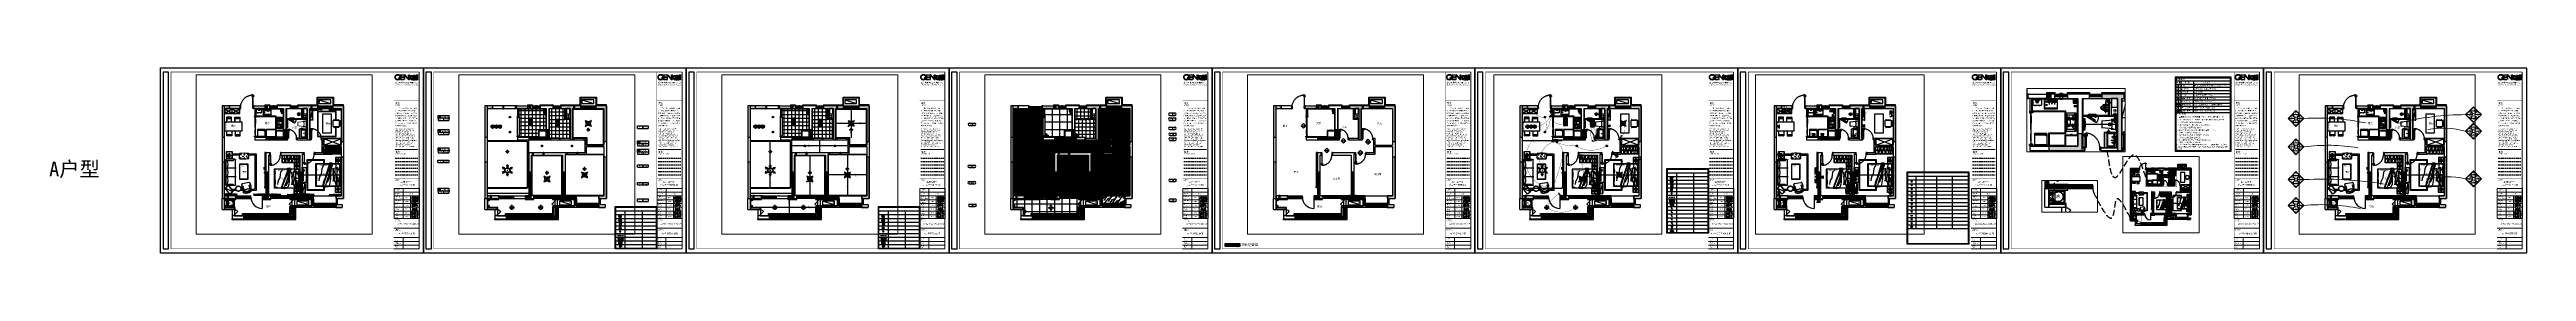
# Paper-space layout 'A户型平面图' of a CAD drawing. Extents: x 5488 to 9444, y -1467 to -1170.
# The model-space entities are those that its viewports show. They can reach past a viewport. Long polylines and large blocks are cut down to what shows.
import ezdxf
from ezdxf.enums import TextEntityAlignment as Align

# ---------------------------------------------------------------- set-up
doc = ezdxf.new("R2010")
doc.units = 0
doc.header["$LTSCALE"] = 10
doc.header["$MEASUREMENT"] = 0
for name, pattern in [('__DASH', [0.35, 0.25, -0.1]), ('AA$0$DASH', [0.35, 0.25, -0.1]), ('AA$0$HIDDEN2', [4.7625, 3.175, -1.5875]), ('CENTER-1', [10, 6.25, -1.25, 1.25, -1.25]), ('DASH', [0.35, 0.25, -0.1]), ('DOTE', [2.42, 2, -0.2, 0.02, -0.2]), ('HIDDEN2', [4.7625, 3.175, -1.5875])]:
    doc.linetypes.add(name, pattern=pattern)
for name, color, linetype in [('2', 7, 'Continuous'), ('A-A-PQD-18F-PLAN$0$A-EQPM', 2, 'Continuous'), ('A-B-PQD-32F-PLAN$0$A-EQPM', 2, 'Continuous'), ('A-B-PQD-32F-PLAN$0$A-FIXT', 211, 'Continuous'), ('A-EQUIP-动力', 3, 'Continuous'), ('A-WALL', 7, 'Continuous'), ('A-WALL-HATH', 9, 'Continuous'), ('A-地面线', 3, 'Continuous'), ('A-天花尺寸', 3, 'Continuous'), ('A-天花线', 4, 'Continuous'), ('A-完成面', 6, 'Continuous'), ('A-家具', 42, 'Continuous'), ('A-强弱电', 3, 'Continuous'), ('A-拆除墙体', 7, 'Continuous'), ('A-新建墙体', 2, 'Continuous'), ('A-新建墙体尺寸图', 3, 'Continuous'), ('A-灯具', 2, 'Continuous'), ('A-灯具开关控制', 153, 'Continuous'), ('A-给排水', 153, 'Continuous'), ('A-给排水尺寸', 3, 'Continuous'), ('A-虚线家具', 8, 'Continuous'), ('A-门', 4, 'Continuous'), ('A-门套', 4, 'Continuous'), ('A3', 146, 'Continuous'), ('AA$0$A-DECK', 23, 'Continuous'), ('AA$0$A-DOOR', 4, 'Continuous'), ('AA$0$A-DRAI', 61, 'Continuous'), ('AA$0$A-EQPM', 2, 'Continuous'), ('AA$0$A-HOLE-DASH', 21, 'AA$0$HIDDEN2'), ('AA$0$A-HOLE-MECH', 160, 'Continuous'), ('AA$0$A-HRAL', 104, 'Continuous'), ('AA$0$A-SURF', 6, 'Continuous'), ('AA$0$A-WALL', 7, 'Continuous'), ('AA$0$A-WIND', 4, 'Continuous'), ('AA$1$A-EQPM-MECH', 191, 'Continuous'), ('AR-NOT', 3, 'Continuous'), ('B$0$A-WALL', 7, 'Continuous'), ('C$0$A-FIXT', 211, 'Continuous'), ('C-J-家具', 4, 'Continuous'), ('C-WALL', 7, 'Continuous'), ('DIM_ELEV', 3, 'Continuous'), ('DIM_IDEN', 3, 'Continuous'), ('DIM_LEAD', 3, 'Continuous'), ('E-EQPM-FIRE', 150, 'Continuous'), ('EQUIP-动力', 3, 'Continuous'), ('EQUIP-通讯', 3, 'Continuous'), ('FURN-WIDE', 4, 'Continuous'), ('PUB_TEXT', 7, 'Continuous'), ('P给排水定位', 100, 'Continuous'), ('W-图框', 146, 'Continuous'), ('WALL-WIDE', 6, 'Continuous'), ('图框', 7, 'Continuous'), ('柱', 2, 'Continuous'), ('洁具', 42, 'Continuous'), ('装饰填充', 8, 'Continuous')]:
    doc.layers.add(name, color=color, linetype=linetype)
for name, color, linetype, lineweight in [('P厨卫', 54, 'Continuous', 13), ('TEL_TEXT', 4, 'Continuous', 25), ('图框层', 3, 'Continuous', 5), ('家具轮廓', 4, 'Continuous', 20)]:
    doc.layers.add(name, color=color, linetype=linetype, lineweight=lineweight)
doc.styles.add('_TCH_DIM', font='stylu.ttf')
doc.styles.add('_TCH_LABEL', font='stylu.ttf')
doc.styles.add('_TEL_ATTDEF', font='GBENOR', dxfattribs={"width": 0.8, "height": 3, "bigfont": 'GBCBIG'})
doc.styles.add('_TEL_DIM', font='SIMPLEX', dxfattribs={"width": 0.8, "height": 3.5, "bigfont": 'HZTXT'})
doc.styles.add('AA$1$-黑体', font='simhei.ttf', dxfattribs={"width": 0.8})
doc.styles.add('AX-120+120-Comp-chuwei-100$0$SZFA-ER', font='romantic.ttf')
doc.styles.add('C$0$CCDI_T_G03', font='simhei.ttf')
doc.styles.add('DIM', font='stylu.ttf')
doc.styles.add('DIM_FONT', font='SIMPLEX.shx', dxfattribs={"width": 0.8})
doc.styles.add('HT宋体', font='', dxfattribs={"width": 0.8})
doc.styles.get("Standard").update_dxf_attribs({"font": 'simhei.ttf'})
doc.styles.add('ZZ', font='simhei.ttf')
doc.styles.add('宋体', font='simhei.ttf')
doc.styles.add('标注', font='simhei.ttf')
doc.styles.get('HT宋体').set_extended_font_data('SimSun')
pattern_1 = [(50, (0, 0), (109.310801, -9.563451), [11.43, -125.73]), (355, (0, 0), (-21.145696, 114.633986), [9.144, -100.584]), (100.451, (9.11, -0.8), (88.165501, 105.070013), [9.714, -106.854]), (46.1842, (0, 30.48), (162.647425, -25.225397), [17.145, -188.595]), (96.6356, (13.55, 28.38), (142.44254, 148.455334), [14.571, -160.281]), (351.184, (0, 30.48), (142.442763, 148.45507), [13.716, -150.876]), (21, (15.24, 22.86), (90.968928, -61.359311), [11.43, -125.73]), (326, (15.24, 22.86), (37.081217, 110.51278), [9.144, -100.584]), (71.4514, (22.82, 17.75), (128.049894, 49.153715), [9.714, -106.854]), (37.5, (0, 0), (1.853162, 50.7330233), [0, -99.3648, 0, -102.108, 0, -100.965]), (7.5, (0, 0), (40.0917975, 60.108345), [0, -58.2168, 0, -97.0788, 0, -38.481]), (327.5, (-33.985, 0), (81.354357, -3.4372464), [0, -38.1, 0, -118.872, 0, -157.734]), (317.5, (-49.225, 0), (88.877509, 15.2558946), [0, -49.53, 0, -78.9432, 0, -112.014])]

# ---------------------------------------------------------------- blocks, each defined once
blk = doc.blocks.new('gasfz')
at = {"layer": 'E-EQPM-FIRE'}
h = blk.add_hatch(color=8, dxfattribs=at)
h.dxf.hatch_style = 1
h.paths.add_polyline_path([(1358.6, 1513.8), (1358.8, 1513.9), (1359, 1514.1), (1359.2, 1514.2), (1359.2, 1514.2), (1359.3, 1514.2), (1359.3, 1514.1), (1359.3, 1514), (1359.2, 1514), (1359.1, 1514), (1358.8, 1513.9), (1358.7, 1513.8)], flags=16)
h.paths.add_polyline_path([(1359, 1514.3), (1359.1, 1514.4), (1359.2, 1514.4), (1359.3, 1514.5), (1359.3, 1514.6), (1359.3, 1514.7), (1359.2, 1514.7), (1359.1, 1514.6), (1359.1, 1514.5), (1359.1, 1514.4)], flags=16)
h.paths.add_polyline_path([(1358.5, 1514.8), (1358.3, 1514.9), (1358.4, 1515), (1358.6, 1515.3), (1358.7, 1515.5), (1358.7, 1515.6), (1358.7, 1515.7), (1358.7, 1515.8), (1358.7, 1515.9), (1358.8, 1515.8), (1358.9, 1515.8), (1358.9, 1515.7), (1358.9, 1515.6), (1359, 1515.6), (1359.3, 1515.7), (1359.5, 1515.8), (1359.7, 1515.8), (1359.8, 1515.8), (1359.9, 1515.8), (1360, 1515.8), (1360.1, 1515.7), (1360.1, 1515.7), (1360.1, 1515.6), (1359.9, 1515.5), (1359.8, 1515.4), (1359.6, 1515.3), (1359.5, 1515.2), (1359.4, 1515.1), (1359.4, 1515.1), (1359.4, 1515), (1359.4, 1515), (1359.5, 1514.9), (1359.5, 1514.8), (1359.4, 1514.8), (1359.3, 1514.8), (1359.3, 1514.8), (1359.4, 1514.7), (1359.5, 1514.7), (1359.5, 1514.7), (1359.7, 1514.6), (1359.8, 1514.6), (1359.8, 1514.5), (1359.7, 1514.5), (1359.6, 1514.4), (1359.5, 1514.4), (1359.5, 1514.3), (1359.5, 1514.1), (1359.5, 1514.1), (1359.5, 1514.1), (1359.7, 1514.2), (1359.8, 1514.2), (1360, 1514.2), (1360.1, 1514.3), (1360.2, 1514.3), (1360.4, 1514.3), (1360.5, 1514.3), (1360.6, 1514.3), (1360.7, 1514.2), (1360.8, 1514.1), (1360.8, 1514.1), (1360.8, 1514), (1360.7, 1514.1), (1360.6, 1514.1), (1360.5, 1514.1), (1360.3, 1514.1), (1360.1, 1514.1), (1359.9, 1514.1), (1359.6, 1514), (1359.5, 1514), (1359.5, 1514), (1359.4, 1513.7), (1359.3, 1513.2), (1359.2, 1512.8), (1359.2, 1512.7), (1359.2, 1512.9), (1359.2, 1513.4), (1359.2, 1513.9), (1359.2, 1513.9), (1359.1, 1513.8), (1358.8, 1513.7), (1358.6, 1513.7), (1358.5, 1513.6), (1358, 1513.4), (1357.8, 1513.3), (1357.7, 1513.3), (1357.7, 1513.4), (1357.7, 1513.4), (1357.9, 1513.5), (1358.2, 1513.6), (1358.4, 1513.7), (1358.5, 1513.8), (1358.7, 1513.9), (1358.9, 1514.1), (1359, 1514.2), (1358.9, 1514.2), (1358.9, 1514.3), (1358.9, 1514.4), (1358.9, 1514.5), (1359, 1514.6), (1358.8, 1514.6), (1358.7, 1514.6), (1358.7, 1514.6), (1358.8, 1514.7), (1358.9, 1514.8), (1359.1, 1514.9), (1359.2, 1515), (1359.2, 1515.2), (1359.3, 1515.3), (1359.3, 1515.3), (1359.4, 1515.3), (1359.4, 1515.3), (1359.5, 1515.3), (1359.7, 1515.6), (1359.6, 1515.7), (1359.3, 1515.6), (1359.1, 1515.6), (1358.9, 1515.5), (1358.9, 1515.4), (1358.8, 1515.3), (1358.6, 1515.1), (1358.5, 1514.9)])
h.paths.add_polyline_path([(1355, 1514.2), (1355.2, 1514.4), (1355.4, 1514.5), (1355.7, 1514.6), (1355.8, 1514.7), (1355.9, 1514.7), (1355.9, 1514.7), (1356, 1514.7), (1356, 1514.6), (1356, 1514.5), (1356, 1514.4), (1355.9, 1514.4), (1355.8, 1514.3), (1355.7, 1514.3), (1355.6, 1514.3), (1355.5, 1514.3), (1355.4, 1514.3), (1355.3, 1514.3), (1355.2, 1514.2), (1355.1, 1514.2), (1355.1, 1514.2), (1355, 1514.2)], flags=16)
h.paths.add_polyline_path([(1356.1, 1514.5), (1356.1, 1514.5), (1356.2, 1514.5), (1356.3, 1514.5), (1356.3, 1514.5), (1356.3, 1514.4), (1356.3, 1514.3), (1356.4, 1514.2), (1356.4, 1514.2), (1356.5, 1514.1), (1356.5, 1514.1), (1356.5, 1514), (1356.4, 1514), (1356.4, 1514), (1356.3, 1513.9), (1356.2, 1513.9), (1356.2, 1513.9), (1356.1, 1513.9), (1356.1, 1513.9), (1356.1, 1514), (1356.1, 1514.1), (1356.1, 1514.1), (1356.2, 1514.2), (1356.2, 1514.3), (1356.2, 1514.3), (1356.2, 1514.4), (1356.1, 1514.4), (1356.1, 1514.4), (1356.1, 1514.4)], flags=16)
h.paths.add_polyline_path([(1356.1, 1514.6), (1356.1, 1514.6), (1356.1, 1514.7), (1356.2, 1514.7), (1356.2, 1514.7), (1356.3, 1514.7), (1356.3, 1514.7), (1356.2, 1514.6), (1356.2, 1514.6), (1356.2, 1514.6), (1356.1, 1514.5), (1356.1, 1514.6)], flags=16)
h.paths.add_polyline_path([(1356.3, 1514.8), (1356.3, 1514.9), (1356.5, 1514.9), (1356.6, 1514.9), (1356.6, 1514.9), (1356.5, 1514.8), (1356.4, 1514.7), (1356.3, 1514.7), (1356.3, 1514.7)], flags=16)
h.paths.add_polyline_path([(1356, 1515.2), (1356.1, 1515.2), (1356.2, 1515.2), (1356.2, 1515.1), (1356.2, 1515), (1356.1, 1514.9), (1356.1, 1514.9), (1356, 1515), (1356, 1515.1)], flags=16)
h.paths.add_polyline_path([(1353.9, 1514.3), (1354.1, 1514.4), (1354.2, 1514.5), (1354.4, 1514.5), (1354.5, 1514.5), (1354.6, 1514.6), (1354.6, 1514.5), (1354.7, 1514.5), (1354.7, 1514.4), (1354.7, 1514.4), (1354.7, 1514.3), (1354.7, 1514.3), (1354.7, 1514.2), (1354.8, 1514.3), (1355.2, 1514.6), (1355.5, 1514.7), (1355.7, 1514.8), (1355.9, 1514.8), (1356, 1514.8), (1356, 1514.9), (1355.9, 1515.1), (1355.9, 1515.1), (1355.9, 1515.1), (1355.8, 1515.1), (1355.7, 1515), (1355.5, 1515), (1355.4, 1515), (1355.4, 1515.1), (1355.4, 1515.1), (1355.4, 1515.2), (1355.5, 1515.1), (1355.7, 1515.2), (1355.8, 1515.3), (1355.9, 1515.3), (1355.9, 1515.4), (1355.9, 1515.6), (1355.9, 1515.8), (1355.9, 1515.9), (1355.9, 1515.9), (1355.9, 1515.9), (1356, 1515.9), (1356.1, 1515.8), (1356.1, 1515.8), (1356.1, 1515.6), (1356.1, 1515.5), (1356.1, 1515.4), (1356.4, 1515.3), (1356.4, 1515.2), (1356.4, 1515.2), (1356.4, 1515.1), (1356.3, 1515.1), (1356.3, 1515), (1356.3, 1515), (1356.4, 1515), (1356.5, 1515), (1356.5, 1515), (1356.6, 1515), (1356.7, 1515.1), (1356.8, 1515.1), (1356.9, 1515.1), (1356.9, 1515), (1357, 1515), (1357.1, 1515), (1357.1, 1515), (1357, 1514.9), (1356.9, 1514.9), (1356.7, 1514.8), (1356.4, 1514.6), (1356.4, 1514.5), (1356.4, 1514.4), (1356.5, 1514.3), (1356.6, 1514.2), (1356.7, 1514.1), (1356.8, 1514), (1356.8, 1514), (1356.7, 1513.9), (1356.6, 1513.9), (1356.4, 1513.9), (1356.3, 1513.8), (1356.2, 1513.8), (1356.1, 1513.8), (1356.1, 1513.6), (1356.2, 1513.4), (1356.2, 1513.2), (1356.2, 1513.1), (1356.1, 1513.1), (1356, 1513.2), (1355.8, 1513.4), (1355.7, 1513.5), (1355.8, 1513.5), (1355.9, 1513.4), (1355.9, 1513.4), (1355.9, 1513.5), (1355.9, 1513.7), (1355.9, 1513.7), (1355.8, 1513.6), (1355.7, 1513.5), (1355.5, 1513.4), (1355.4, 1513.4), (1355.2, 1513.3), (1355.1, 1513.4), (1355.2, 1513.5), (1355.5, 1513.8), (1355.8, 1514.1), (1355.8, 1514.1), (1355.7, 1514.1), (1355.5, 1514), (1355.5, 1514.1), (1355.6, 1514.2), (1355.7, 1514.3), (1355.6, 1514.3), (1355.5, 1514.3), (1355.3, 1514.2), (1355.2, 1514.2), (1355.2, 1514.2), (1354.8, 1514.1), (1354.7, 1514.1), (1354.7, 1514), (1354.6, 1513.9), (1354.6, 1513.8), (1354.7, 1513.6), (1354.8, 1513.4), (1354.9, 1513.4), (1354.9, 1513.3), (1355.3, 1513.3), (1355.8, 1513.1), (1356.4, 1513), (1356.6, 1513), (1356.8, 1513), (1357.1, 1513), (1357.2, 1513), (1357.2, 1513), (1357.1, 1512.9), (1357, 1512.8), (1356.7, 1512.8), (1356.1, 1512.9), (1355.5, 1513.1), (1355.1, 1513.2), (1354.9, 1513.3), (1354.9, 1513.3), (1354.8, 1513.2), (1354.7, 1513.1), (1354.6, 1513), (1354.5, 1513), (1354.4, 1513), (1354.4, 1513), (1354.5, 1513.1), (1354.6, 1513.2), (1354.6, 1513.2), (1354.5, 1513.3), (1354.3, 1513.2), (1354, 1513.2), (1353.9, 1513.1), (1353.9, 1513.2), (1353.8, 1513.2), (1353.9, 1513.3), (1354.1, 1513.3), (1354.3, 1513.4), (1354.5, 1513.4), (1354.6, 1513.4), (1354.6, 1513.4), (1354.6, 1513.6), (1354.5, 1513.7), (1354.5, 1513.7), (1354.5, 1513.8), (1354.5, 1513.9), (1354.5, 1514), (1354.5, 1514.2), (1354.5, 1514.3), (1354.5, 1514.4), (1354.4, 1514.4), (1354.1, 1514.3), (1354, 1514.2), (1353.9, 1514.2)])
h.paths.add_polyline_path([(1352.2, 1515.3), (1352.3, 1515.3), (1352.5, 1515.4), (1352.7, 1515.5), (1352.9, 1515.6), (1353, 1515.6), (1353.1, 1515.7), (1353.1, 1515.7), (1353.2, 1515.6), (1353.3, 1515.6), (1353.4, 1515.5), (1353.4, 1515.5), (1353.5, 1515.4), (1353.5, 1515.4), (1353.5, 1515.3), (1353.4, 1515.3), (1353.4, 1515.2), (1353.3, 1515.1), (1353.3, 1515.1), (1353.4, 1515), (1353.5, 1514.9), (1353.5, 1514.8), (1353.6, 1514.7), (1353.6, 1514.5), (1353.5, 1514.4), (1353.4, 1514.2), (1353.3, 1514.2), (1353.3, 1514.1), (1353.2, 1514), (1353.1, 1514), (1353.1, 1514), (1353, 1514.1), (1352.9, 1514.2), (1352.9, 1514.2), (1352.8, 1514.2), (1352.8, 1514.2), (1352.8, 1513.8), (1352.7, 1513.3), (1352.7, 1512.8), (1352.6, 1512.5), (1352.5, 1512.5), (1352.5, 1513), (1352.5, 1513.6), (1352.6, 1514), (1352.6, 1514.4), (1352.6, 1515), (1352.7, 1515.1), (1352.7, 1515.3), (1352.7, 1515.3), (1352.8, 1515.3), (1352.9, 1515.3), (1352.9, 1515.2), (1352.9, 1515.1), (1352.9, 1515.1), (1352.9, 1515.1), (1352.9, 1515), (1352.8, 1514.9), (1352.8, 1514.7), (1352.8, 1514.6), (1352.8, 1514.5), (1352.8, 1514.5), (1352.9, 1514.4), (1352.9, 1514.4), (1352.9, 1514.3), (1352.9, 1514.3), (1353, 1514.3), (1353.1, 1514.3), (1353.1, 1514.4), (1353.2, 1514.6), (1353.3, 1514.7), (1353.3, 1514.8), (1353.3, 1514.9), (1353.1, 1515), (1353.1, 1515.1), (1353.1, 1515.1), (1353.1, 1515.2), (1353.2, 1515.3), (1353.2, 1515.5), (1353.2, 1515.5), (1353.1, 1515.5), (1353, 1515.5), (1352.9, 1515.4), (1352.8, 1515.3), (1352.7, 1515.3), (1352.5, 1515.2), (1352.4, 1515.2), (1352.3, 1515.2), (1352.2, 1515.2), (1352.2, 1515.2)])
h.paths.add_polyline_path([(1351.4, 1514.5), (1351.6, 1514.6), (1351.8, 1514.8), (1351.8, 1514.8), (1351.9, 1514.7), (1351.9, 1514.7), (1351.8, 1514.6), (1351.7, 1514.4), (1351.5, 1514.2), (1351.4, 1514.1), (1351.4, 1514.1), (1351.3, 1514.1), (1351.3, 1514.2), (1351.3, 1514.4), (1351.4, 1514.5)], flags=16)
h.paths.add_polyline_path([(1351.7, 1515.6), (1351.6, 1515.6), (1351.5, 1515.5), (1351.4, 1515.4), (1350.9, 1514.9), (1350.9, 1514.9), (1350.9, 1514.9), (1351, 1514.9), (1351, 1514.9), (1351.1, 1514.8), (1351.1, 1514.5), (1351.1, 1513.9), (1350.9, 1513.8), (1350.5, 1513.6), (1350.6, 1513.5), (1350.7, 1513.4), (1350.9, 1513.5), (1351.3, 1513.7), (1351.5, 1513.8), (1351.6, 1513.9), (1351.8, 1513.9), (1351.9, 1513.9), (1352, 1513.9), (1352.1, 1513.9), (1352.3, 1513.8), (1352.3, 1513.8), (1352.4, 1513.9), (1352.4, 1514), (1352.3, 1514), (1352.2, 1514.1), (1351.9, 1514.1), (1351.8, 1514.1), (1351.7, 1514.1), (1351.7, 1514.1), (1351.8, 1514.2), (1352, 1514.4), (1352.1, 1514.5), (1352.1, 1514.6), (1352.1, 1514.7), (1352, 1514.9), (1351.9, 1514.9), (1351.7, 1514.9), (1351.6, 1514.8), (1351.4, 1514.7), (1351.3, 1514.7), (1351.3, 1514.7), (1351.1, 1514.9), (1351.1, 1514.9), (1351.2, 1515), (1351.4, 1515.1), (1351.5, 1515.2), (1351.7, 1515.3), (1351.9, 1515.3), (1351.9, 1515.4), (1351.8, 1515.5), (1351.7, 1515.5)])
h = blk.add_hatch(dxfattribs=at)
h.set_pattern_fill('ANSI31', color=8, scale=14)
h.set_pattern_definition([(45, (473.087, 1788.725), (-15.71545, 15.71545), [])])
h.paths.add_polyline_path([(1352.5, 1521), (1352.6, 1520.9), (1352.6, 1520.7), (1352.6, 1520.5), (1352.4, 1520.2), (1352.3, 1520.1), (1352.3, 1520), (1352.4, 1519.9), (1352.4, 1519.9), (1352.5, 1520), (1352.7, 1520.3), (1352.8, 1520.4), (1352.8, 1520.4), (1352.8, 1520), (1352.8, 1519.8), (1352.7, 1519.7), (1352.6, 1519.8), (1352.5, 1519.7), (1352.3, 1519.7), (1352.5, 1519.6), (1352.7, 1519.5), (1352.7, 1519.5), (1352.7, 1519.4), (1352.6, 1519.2), (1352.5, 1519.2), (1352.4, 1519.1), (1352.3, 1519.2), (1352.3, 1519.1), (1352.3, 1519.1), (1352.4, 1519), (1352.5, 1519), (1352.6, 1519), (1352.6, 1519.1), (1352.8, 1519.4), (1352.8, 1519.4), (1353, 1519.3), (1353.1, 1519.2), (1353.4, 1519.2), (1353.5, 1519.3), (1353.5, 1519.5), (1353.3, 1519.6), (1352.9, 1519.7), (1352.9, 1520.5), (1353, 1520.6), (1353.1, 1520.7), (1353, 1520.8), (1352.8, 1520.7), (1352.7, 1520.6), (1352.7, 1520.5), (1352.7, 1520.7), (1352.7, 1520.9), (1352.7, 1521), (1352.6, 1521.1), (1352.5, 1521.1), (1352.5, 1521.1)])
h.paths.add_polyline_path([(1351.7, 1519.8), (1351.9, 1519.8), (1352, 1519.8), (1352, 1519.7), (1352, 1519.6), (1351.9, 1519.5), (1351.8, 1519.5), (1351.7, 1519.5), (1351.7, 1519.6)], flags=16)
h.paths.add_polyline_path([(1351.7, 1520), (1351.9, 1520.1), (1352, 1520.1), (1352, 1520), (1352, 1519.9), (1351.9, 1519.9), (1351.8, 1519.9), (1351.7, 1519.9)], flags=16)
h.paths.add_polyline_path([(1351.5, 1520.9), (1351.6, 1520.9), (1351.8, 1520.9), (1351.9, 1521), (1352.1, 1520.9), (1352.1, 1520.9), (1352.1, 1520.8), (1352.1, 1520.8), (1352.1, 1520.8), (1352.2, 1520.8), (1352.3, 1520.7), (1352.3, 1520.7), (1352.2, 1520.6), (1352, 1520.5), (1352.1, 1520.3), (1352.1, 1520.3), (1352.1, 1520.3), (1352.1, 1520.2), (1352.1, 1520.1), (1352.2, 1518.9), (1352.1, 1518.8), (1352.1, 1518.9), (1352, 1519), (1352, 1519.1), (1352, 1519.4), (1352, 1519.5), (1351.8, 1519.4), (1351.6, 1519.3), (1351.5, 1519.3), (1351.4, 1519.3), (1351.4, 1519.4), (1351.5, 1519.4), (1351.6, 1519.4), (1351.6, 1519.5), (1351.7, 1520.3), (1351.6, 1520.2), (1351.4, 1520.2), (1351.4, 1520.3), (1351.5, 1520.4), (1351.8, 1520.6), (1351.9, 1520.7), (1352, 1520.7), (1351.9, 1520.8), (1351.7, 1520.8), (1351.7, 1520.8), (1351.5, 1520.8), (1351.4, 1520.8), (1351.4, 1520.9)])
h.paths.add_polyline_path([(1352.4, 1521.6), (1352.6, 1521.5), (1352.7, 1521.5), (1352.8, 1521.6), (1352.9, 1521.6), (1353.1, 1521.7), (1353.2, 1521.8), (1353.3, 1521.8), (1353.3, 1521.8), (1353.4, 1521.8), (1353.5, 1521.7), (1353.6, 1521), (1353.6, 1519.5), (1353.6, 1518.8), (1353.5, 1518.7), (1353.4, 1518.8), (1353.2, 1518.8), (1353.2, 1518.6), (1353.4, 1518.5), (1353.8, 1518.3), (1353.9, 1518.9), (1353.8, 1520.3), (1353.7, 1521.5), (1353.7, 1521.6), (1353.6, 1521.8), (1353.6, 1521.9), (1353.5, 1522), (1353.3, 1522), (1353.1, 1521.9), (1353, 1521.8), (1352.8, 1521.8), (1352.7, 1521.7), (1352.6, 1521.7), (1352.4, 1521.7)])
h.paths.add_polyline_path([(1351.6, 1521.7), (1351.7, 1521.6), (1351.9, 1521.4), (1351.9, 1521.3), (1351.9, 1521.3), (1351.8, 1521.3), (1351.6, 1521.4), (1351.5, 1521.5), (1351.5, 1521.6)])
h.paths.add_polyline_path([(1351.1, 1521.4), (1351.1, 1521.2), (1351.1, 1520.7), (1351.1, 1520), (1351.1, 1519.2), (1351, 1518.8), (1350.9, 1518.7), (1351, 1518.5), (1351.1, 1518.6), (1351.2, 1519), (1351.2, 1519.5), (1351.3, 1520.2), (1351.3, 1520.8), (1351.2, 1521.3), (1351.1, 1521.4), (1351.1, 1521.4)])
edge = h.paths.add_edge_path(flags=16)
edge.add_line((1351.7, 1520.4), (1351.9, 1520.4))
edge.add_line((1351.9, 1520.4), (1351.9, 1520.4))
edge.add_line((1351.9, 1520.4), (1351.9, 1520.4))
edge.add_line((1351.9, 1520.4), (1352, 1520.4))
edge.add_line((1352, 1520.4), (1352, 1520.3))
edge.add_line((1352, 1520.3), (1352, 1520.2))
edge.add_line((1352, 1520.2), (1351.9, 1520.2))
edge.add_line((1351.9, 1520.2), (1351.9, 1520.2))
edge.add_line((1351.9, 1520.2), (1351.8, 1520.2))
edge.add_line((1351.8, 1520.2), (1351.8, 1520.3))
edge.add_line((1351.8, 1520.3), (1351.7, 1520.4))
h = blk.add_hatch(color=8, dxfattribs=at)
h.dxf.hatch_style = 1
h.paths.add_polyline_path([(1357.1, 1507.4), (1357, 1507.5), (1357, 1507.8), (1357, 1508.2), (1357, 1508.2), (1356.8, 1508.2), (1356.6, 1508.2), (1356.4, 1508.2), (1356.3, 1508.2), (1356.3, 1508.2), (1356.2, 1508.3), (1356.2, 1508.4), (1356.3, 1508.4), (1356.6, 1508.4), (1356.9, 1508.4), (1356.9, 1508.7), (1356.8, 1508.9), (1356.7, 1509.1), (1356.7, 1509.2), (1356.7, 1509.3), (1356.8, 1509.3), (1356.9, 1509.2), (1356.9, 1509.1), (1357, 1509), (1357.1, 1508.8), (1357.1, 1508.5), (1357.3, 1508.5), (1357.7, 1508.5), (1357.7, 1508.6), (1357.6, 1509.1), (1357.6, 1509.3), (1357.7, 1509.3), (1357.8, 1509.2), (1357.9, 1509.2), (1357.9, 1509.1), (1357.9, 1508.9), (1357.9, 1508.7), (1358, 1508.5), (1358.9, 1508.6), (1359.1, 1508.7), (1359, 1508.8), (1358.9, 1509.1), (1358.7, 1509.3), (1358.6, 1509.4), (1358.2, 1509.5), (1357.9, 1509.5), (1357.4, 1509.5), (1357.1, 1509.5), (1357, 1509.5), (1357, 1509.5), (1357, 1509.6), (1357.1, 1509.6), (1357.3, 1509.7), (1357.7, 1509.7), (1358, 1509.7), (1358.2, 1509.7), (1358.6, 1509.6), (1358.8, 1509.5), (1358.9, 1509.4), (1359, 1509.3), (1359.1, 1508.9), (1359.2, 1508.8), (1359.2, 1508.7), (1359.4, 1508.7), (1359.6, 1508.7), (1359.7, 1508.6), (1359.6, 1508.5), (1359.2, 1508.5), (1359.3, 1508.3), (1359.3, 1507.9), (1359.4, 1507.7), (1359.4, 1507.4), (1359.4, 1507.2), (1359.4, 1507.1), (1359.4, 1507), (1359.3, 1507), (1359.1, 1507.2), (1358.9, 1507.3), (1359, 1507.3), (1359.2, 1507.2), (1359.3, 1507.2), (1359.2, 1507.6), (1359.1, 1508.5), (1358.9, 1508.5), (1357.1, 1508.3), (1357.2, 1507.6), (1357.3, 1507.4), (1357.3, 1507.3), (1357.2, 1507.3)])
h.paths.add_polyline_path([(1355.6, 1508.8), (1355.7, 1508.5), (1355.8, 1508.3), (1355.9, 1508), (1355.9, 1507.5), (1355.9, 1507.2), (1355.9, 1507.1), (1355.9, 1507), (1356.1, 1506.9), (1356.1, 1507), (1356.1, 1507.4), (1356, 1508.1), (1356, 1508.3), (1355.9, 1508.6), (1355.8, 1508.8), (1355.7, 1508.9), (1355.6, 1508.9)])
h.paths.add_polyline_path([(1355.2, 1508.3), (1355.3, 1508.1), (1355.4, 1507.8), (1355.4, 1507.6), (1355.3, 1507.5), (1355.2, 1507.6), (1355.2, 1507.7), (1355.2, 1507.8), (1355.2, 1507.9), (1355.1, 1508), (1355.1, 1508.2), (1355.1, 1508.2)])
h.paths.add_polyline_path([(1354.2, 1508.3), (1354, 1508.3), (1353.9, 1508.3), (1353.7, 1508.4), (1353.7, 1508.5), (1353.7, 1508.5), (1353.8, 1508.5), (1353.9, 1508.5), (1354.2, 1508.5), (1354.4, 1508.5), (1354.6, 1508.5), (1354.7, 1508.5), (1354.7, 1508.4), (1354.8, 1508.3), (1354.7, 1508.3), (1354.6, 1508.3), (1354.5, 1508.3), (1354.4, 1508.3), (1354.4, 1508.1), (1354.4, 1508.1), (1354.6, 1508.1), (1354.7, 1508.1), (1354.8, 1508.1), (1354.9, 1508), (1354.8, 1508), (1354.6, 1507.9), (1354.5, 1507.9), (1354.5, 1507.8), (1354.5, 1507.7), (1354.8, 1507.5), (1355, 1507.3), (1355.1, 1507.2), (1355.1, 1507.2), (1355, 1507.2), (1354.9, 1507.2), (1354.7, 1507.4), (1354.5, 1507.5), (1354.5, 1507.2), (1354.5, 1507.1), (1354.5, 1507), (1354.4, 1507), (1354.4, 1507), (1354.3, 1507.2), (1354.4, 1507.6), (1354.3, 1507.7), (1354.2, 1507.6), (1354.2, 1507.4), (1354.2, 1507.2), (1354.1, 1507.1), (1354.1, 1507), (1354, 1507), (1353.9, 1507), (1354, 1507.2), (1354.1, 1507.6), (1354.1, 1507.7), (1354, 1507.7), (1353.7, 1507.6), (1353.6, 1507.6), (1353.5, 1507.6), (1353.5, 1507.7), (1353.6, 1507.7), (1354, 1507.9), (1354.2, 1508), (1354.2, 1508.1), (1354.2, 1508.3)])
h.paths.add_polyline_path([(1354.1, 1509.4), (1353.7, 1509.4), (1353.6, 1509.4), (1353.5, 1509.5), (1353.5, 1509.6), (1353.7, 1509.6), (1353.9, 1509.6), (1354, 1509.6), (1354, 1509.7), (1354.1, 1509.9), (1354.1, 1510), (1354.2, 1509.9), (1354.2, 1509.9), (1354.2, 1509.8), (1354.2, 1509.6), (1354.2, 1509.6), (1354.6, 1509.6), (1354.8, 1509.6), (1354.9, 1509.6), (1354.9, 1509.7), (1354.9, 1509.8), (1354.9, 1509.9), (1355, 1509.9), (1355.1, 1509.8), (1355.1, 1509.7), (1355.1, 1509.6), (1355.5, 1509.6), (1355.6, 1509.6), (1355.8, 1509.6), (1356, 1509.5), (1356.1, 1509.4), (1356, 1509.4), (1355.8, 1509.4), (1355.5, 1509.4), (1355.1, 1509.5), (1355, 1509.2), (1354.9, 1508.8), (1354.8, 1508.7), (1354.7, 1508.7), (1354.6, 1508.7), (1354.7, 1508.8), (1354.8, 1508.9), (1354.8, 1509.2), (1354.9, 1509.4), (1354.9, 1509.5), (1354.5, 1509.5), (1354.3, 1509.4), (1354.2, 1509.4), (1354.2, 1509.2), (1354.3, 1509), (1354.4, 1508.8), (1354.4, 1508.8), (1354.4, 1508.7), (1354.3, 1508.6), (1354.2, 1508.8), (1354.1, 1509), (1354.1, 1509.3)])
h.paths.add_polyline_path([(1351.5, 1507.7), (1351.4, 1507.8), (1351.4, 1507.9), (1351.5, 1508), (1351.8, 1508), (1352.1, 1508), (1352.6, 1508), (1353, 1507.9), (1353.2, 1507.7), (1353.3, 1507.6), (1353.3, 1507.5), (1353.3, 1507.4), (1353.3, 1507.3), (1353.2, 1507.1), (1353.1, 1507), (1353.1, 1507), (1353.2, 1507), (1353.2, 1506.9), (1353.1, 1506.9), (1352.6, 1506.8), (1351.6, 1506.8), (1351.5, 1506.7), (1351.5, 1506.8), (1351.4, 1506.9), (1351.2, 1507.3), (1351.1, 1507.8), (1351.1, 1507.9), (1351.2, 1507.9), (1351.3, 1507.8), (1351.4, 1507.6), (1351.4, 1507.2), (1351.5, 1507), (1351.9, 1507), (1352.6, 1507), (1352.9, 1507.1), (1353, 1507.1), (1353, 1507.2), (1353.1, 1507.3), (1353.1, 1507.5), (1353.1, 1507.6), (1353, 1507.7), (1352.8, 1507.8), (1352.4, 1507.9), (1352.1, 1507.9), (1351.7, 1507.8), (1351.6, 1507.8), (1351.6, 1507.7)])
h.paths.add_polyline_path([(1351.6, 1509.4), (1351.6, 1509.2), (1351.7, 1508.7), (1351.7, 1508.6), (1351.8, 1508.6), (1352.3, 1508.6), (1352.5, 1508.6), (1352.7, 1508.6), (1352.7, 1508.7), (1352.8, 1508.9), (1352.8, 1509), (1352.7, 1509.2), (1352.6, 1509.2), (1352.4, 1509.3), (1352.2, 1509.4), (1352, 1509.4), (1351.7, 1509.4)], flags=16)
h.paths.add_polyline_path([(1351.5, 1508.5), (1351.4, 1508.6), (1351.4, 1509.2), (1351.5, 1509.4), (1351.5, 1509.6), (1351.6, 1509.6), (1351.8, 1509.6), (1352.1, 1509.6), (1352.4, 1509.5), (1352.7, 1509.4), (1352.9, 1509.1), (1353, 1509), (1352.9, 1508.7), (1352.9, 1508.6), (1353, 1508.6), (1353, 1508.5), (1352.9, 1508.5), (1352.8, 1508.5), (1352.8, 1508.5), (1352.7, 1508.4), (1352.6, 1508.4), (1352.6, 1508.4), (1352.5, 1508.4), (1352.5, 1508.5), (1352.4, 1508.5), (1352.3, 1508.4), (1352, 1508.4), (1351.8, 1508.4), (1351.6, 1508.4)])
h = blk.add_hatch(color=8, dxfattribs=at)
h.dxf.hatch_style = 1
h.paths.add_polyline_path([(1358.6, 1500.9), (1358.7, 1501), (1358.9, 1501), (1359.1, 1501), (1359.3, 1501), (1359.5, 1500.9), (1359.5, 1500.9), (1359.6, 1500.8), (1359.7, 1500.7), (1359.6, 1500.6), (1359.5, 1500.6), (1359.4, 1500.6), (1359.3, 1500.7), (1359.1, 1500.8), (1358.9, 1500.8), (1358.8, 1500.9), (1358.7, 1500.8), (1358.5, 1500.8), (1358.5, 1500.9)])
h.paths.add_polyline_path([(1358.4, 1501.7), (1358.5, 1501.7), (1358.5, 1501.6), (1358.5, 1501.6), (1358.5, 1501.6), (1358.4, 1501.6), (1358.4, 1501.6), (1358.4, 1501.7)], flags=16)
h.paths.add_polyline_path([(1358.3, 1501.9), (1358.4, 1501.8), (1358.5, 1501.7), (1358.7, 1501.8), (1358.7, 1501.8), (1358.8, 1501.7), (1358.9, 1501.6), (1358.9, 1501.6), (1358.9, 1501.5), (1358.7, 1501.4), (1358.6, 1501.3), (1358.5, 1501.3), (1358.4, 1501.2), (1358.4, 1501.2), (1358.4, 1501.2), (1358.4, 1500.7), (1358.4, 1500.2), (1358.4, 1500), (1358.3, 1500), (1358.2, 1500.2), (1358.3, 1500.6), (1358.3, 1500.8), (1358.3, 1501), (1358.3, 1501.1), (1358.3, 1501.1), (1358.2, 1501.1), (1358.1, 1501), (1357.9, 1501), (1357.8, 1501), (1357.7, 1501), (1357.6, 1501.1), (1357.6, 1501.2), (1357.7, 1501.2), (1358.1, 1501.4), (1358.3, 1501.4), (1358.3, 1501.5), (1358.3, 1501.6), (1358.3, 1501.7), (1358.3, 1501.8), (1358.3, 1501.9), (1358.3, 1501.9), (1358.3, 1501.9)])
h.paths.add_polyline_path([(1357.6, 1501.9), (1357.5, 1502), (1357.4, 1502.1), (1357.3, 1502), (1357.2, 1501.9), (1357.1, 1501.8), (1357, 1501.7), (1357.1, 1501.6), (1357.2, 1501.6), (1357.3, 1501.5), (1357.3, 1501.5), (1357.5, 1501.7), (1357.9, 1501.9), (1358.1, 1502), (1358.3, 1502.1), (1358.4, 1502.1), (1358.6, 1502.2), (1358.8, 1502.2), (1358.9, 1502.2), (1359, 1502.3), (1359.1, 1502.3), (1359.3, 1502.2), (1359.3, 1502.2), (1359.3, 1502.2), (1359.2, 1502.1), (1359.1, 1502), (1359.1, 1502), (1359.1, 1501.9), (1359.1, 1501.9), (1359.2, 1501.9), (1359.2, 1502), (1359.3, 1502.1), (1359.4, 1502.2), (1359.4, 1502.2), (1359.4, 1502.3), (1359.3, 1502.4), (1359.2, 1502.4), (1359, 1502.4), (1358.6, 1502.3), (1358.5, 1502.2), (1358.4, 1502.2), (1358.3, 1502.2), (1358.2, 1502.1), (1358.1, 1502.1), (1358, 1502.1), (1357.9, 1502.1), (1357.6, 1502)])
h.paths.add_polyline_path([(1358.6, 1503.3), (1358.7, 1503.3), (1358.7, 1503.3), (1358.8, 1503.3), (1358.8, 1503.2), (1358.8, 1503.2), (1358.7, 1503.2), (1358.6, 1503.2), (1358.6, 1503.2)], flags=16)
h.paths.add_polyline_path([(1358.1, 1503.4), (1358.1, 1503.3), (1358.1, 1503), (1358.2, 1503), (1358.4, 1503.1), (1358.5, 1503.1), (1358.5, 1503.1), (1358.5, 1503.1), (1358.6, 1503.2), (1358.6, 1503.3), (1358.4, 1503.3), (1358.3, 1503.4), (1358.2, 1503.4)], flags=16)
h.paths.add_polyline_path([(1358, 1502.6), (1357.8, 1502.6), (1357.6, 1502.6), (1357.5, 1502.7), (1357.5, 1502.8), (1357.6, 1502.9), (1357.7, 1502.9), (1358, 1502.9), (1358.1, 1503), (1358.1, 1503.1), (1358.1, 1503.3), (1358.1, 1503.5), (1358.1, 1503.6), (1358.2, 1503.5), (1358.3, 1503.4), (1358.4, 1503.4), (1358.5, 1503.4), (1358.5, 1503.4), (1358.5, 1503.4), (1358.6, 1503.4), (1358.6, 1503.4), (1358.6, 1503.3), (1358.7, 1503.3), (1358.7, 1503.3), (1358.9, 1503.4), (1358.9, 1503.4), (1359, 1503.4), (1359.1, 1503.3), (1359.1, 1503.3), (1359.2, 1503.2), (1359.2, 1503.1), (1359.2, 1503.1), (1359.1, 1503), (1358.9, 1502.9), (1358.6, 1502.8), (1358.5, 1502.7), (1358.5, 1502.5), (1358.4, 1502.3), (1358.4, 1502.2), (1358.4, 1502.2), (1358.4, 1502.2), (1358.4, 1502.4), (1358.4, 1502.5), (1358.4, 1502.7), (1358.4, 1502.7), (1358.4, 1502.8), (1358.3, 1502.7), (1358.2, 1502.7), (1358.1, 1502.7), (1358.1, 1502.6), (1358.1, 1502.5), (1358.1, 1502.3), (1358.1, 1502.2), (1358.1, 1502.2), (1358.1, 1502.3), (1358, 1502.4), (1358, 1502.5), (1358, 1502.6), (1358, 1502.6)])
h.paths.add_polyline_path([(1354.5, 1501.5), (1354.6, 1501.5), (1354.6, 1501.4), (1354.5, 1501.3), (1354.5, 1501.2), (1354.5, 1501.2), (1354.4, 1501.2), (1354.4, 1501.3), (1354.4, 1501.3), (1354.4, 1501.4), (1354.4, 1501.4)], flags=16)
h.paths.add_polyline_path([(1356.1, 1501.2), (1356.3, 1501.2), (1356.4, 1501.2), (1356.7, 1501.1), (1356.8, 1501), (1356.8, 1500.9), (1356.6, 1500.8), (1356.5, 1500.7), (1356.3, 1500.7), (1356.2, 1500.7), (1356.2, 1500.8), (1356.1, 1500.9), (1356.1, 1501)], flags=16)
h.paths.add_polyline_path([(1355.2, 1503.3), (1355.1, 1503.3), (1355.1, 1503.2), (1354.9, 1502.7), (1354.7, 1502), (1354.6, 1501.6), (1354.5, 1501.6), (1354.3, 1501.5), (1354.3, 1501.4), (1354.3, 1501.2), (1354.3, 1500.8), (1354.4, 1500.4), (1354.5, 1500.3), (1354.6, 1500.2), (1354.8, 1501.4), (1355, 1502), (1355.1, 1502.1), (1355.6, 1502.5), (1355.8, 1502.6), (1355.8, 1502.5), (1355.9, 1502.4), (1355.9, 1502.2), (1355.9, 1501.9), (1355.9, 1501.6), (1355.9, 1501.6), (1355.7, 1501.6), (1355.4, 1501.5), (1355.3, 1501.4), (1355.4, 1501.3), (1355.7, 1501.3), (1356, 1501.2), (1356, 1501), (1356, 1500.8), (1356.2, 1500.6), (1356.3, 1500.6), (1356.6, 1500.6), (1356.8, 1500.8), (1356.9, 1500.9), (1357, 1501), (1356.9, 1501.1), (1356.8, 1501.2), (1356.5, 1501.3), (1356.3, 1501.3), (1356.1, 1501.4), (1356, 1501.6), (1356, 1502.4), (1356, 1502.6), (1355.9, 1502.7), (1355.7, 1502.7), (1355.6, 1502.7), (1355.6, 1502.6), (1355.4, 1502.5), (1355.2, 1502.2), (1355.1, 1502.2), (1355, 1502.3), (1355.2, 1502.6), (1355.4, 1503.1), (1355.4, 1503.2), (1355.3, 1503.3)])
h.paths.add_polyline_path([(1353.2, 1502.3), (1353.2, 1502.5), (1353.1, 1502.5), (1353, 1502.6), (1352.9, 1502.6), (1352.9, 1502.7), (1353, 1502.8), (1353.2, 1502.8), (1353.4, 1502.9), (1353.6, 1502.9), (1353.8, 1502.9), (1353.9, 1502.8), (1353.9, 1502.8), (1354, 1502.7), (1354, 1502.6), (1354, 1502.7), (1354.2, 1502.7), (1354.2, 1502.7), (1354.2, 1502.6), (1354.2, 1502.6), (1354.3, 1502.6), (1354.3, 1502.6), (1354.3, 1502.5), (1354.2, 1502.5), (1353.8, 1502.3), (1353.6, 1502.2), (1353.5, 1502.1), (1353.5, 1502), (1353.5, 1501.9), (1353.6, 1501.9), (1353.7, 1501.8), (1353.6, 1501.8), (1353.3, 1501.6), (1353.3, 1501.6), (1353.3, 1501.3), (1353.2, 1501), (1353.1, 1500.8), (1353.1, 1500.6), (1353, 1500.4), (1352.9, 1500.3), (1352.9, 1500.3), (1352.8, 1500.2), (1352.7, 1500.2), (1352.6, 1500.2), (1352.6, 1500.2), (1352.7, 1500.3), (1352.7, 1500.4), (1352.9, 1500.6), (1353.1, 1501.1), (1353.1, 1501.4), (1353.2, 1501.5), (1353, 1501.5), (1353, 1501.5), (1352.9, 1501.5), (1352.8, 1501.6), (1352.9, 1501.6), (1353, 1501.7), (1353.2, 1501.8), (1353.2, 1501.9), (1353.1, 1501.9), (1353, 1501.9), (1352.8, 1501.8), (1352.7, 1501.8), (1352.6, 1501.8), (1352.6, 1501.8), (1352.7, 1501.9), (1353, 1502.1)])
h.paths.add_polyline_path([(1353.3, 1502.3), (1353.3, 1502.2), (1353.4, 1502.2), (1353.5, 1502.3), (1353.6, 1502.5), (1353.5, 1502.6), (1353.4, 1502.6), (1353.3, 1502.5)], flags=16)
h.paths.add_polyline_path([(1352, 1502), (1352, 1501.9), (1352, 1501.1), (1351.9, 1500.8), (1351.9, 1500.6), (1351.9, 1500.5), (1352, 1500.4), (1352.1, 1500.3), (1352.1, 1500.8), (1352.1, 1501.3), (1352.1, 1501.9), (1352.1, 1502.1), (1352, 1502.1), (1352, 1502.1)])
h.paths.add_polyline_path([(1352.2, 1503.3), (1352, 1502.9), (1351.8, 1502.6), (1351.5, 1502.2), (1351.4, 1501.9), (1351.4, 1501.8), (1351.5, 1501.7), (1351.6, 1501.6), (1351.7, 1501.7), (1351.9, 1502), (1351.9, 1502.1), (1352.1, 1502.5), (1352.3, 1502.8), (1352.4, 1503), (1352.5, 1503.1), (1352.4, 1503.3), (1352.3, 1503.3), (1352.2, 1503.3)])
h.paths.add_polyline_path([(1358.1, 1500.9), (1357.8, 1500.6), (1357.6, 1500.5), (1357.5, 1500.5), (1357.6, 1500.4), (1357.6, 1500.3), (1357.7, 1500.3), (1357.8, 1500.4), (1357.9, 1500.5), (1358.1, 1500.7)])
h = blk.add_hatch(dxfattribs=at)
h.set_pattern_fill('ANSI31', color=8, scale=23.1)
h.set_pattern_definition([(45, (-102.342, 1958.255), (-25.9305, 25.9305), [])])
h.paths.add_polyline_path([(1356.1, 1521), (1355.7, 1520.7), (1355.4, 1520.5), (1355.1, 1520.3), (1355.2, 1520.2), (1355.5, 1520.1), (1355.7, 1520.3), (1355.6, 1520), (1355.5, 1519.7), (1355.5, 1519.6), (1355.5, 1519.4), (1355.4, 1519.3), (1355.3, 1519.2), (1355.2, 1519.1), (1355.2, 1519), (1355.2, 1518.9), (1355.3, 1518.9), (1355.3, 1519.1), (1355.4, 1519.2), (1355.5, 1519.3), (1355.6, 1519.4), (1355.6, 1519.6), (1355.6, 1519.7), (1355.7, 1519.9), (1355.8, 1520.2), (1355.8, 1520.2), (1355.9, 1520.2), (1356, 1520.1), (1356, 1520), (1356, 1519.8), (1356, 1519.7), (1356.1, 1519.5), (1356.1, 1519.3), (1356.2, 1519.1), (1356.2, 1519), (1356.3, 1518.8), (1356.2, 1518.7), (1356.2, 1518.5), (1356.1, 1518.4), (1356.1, 1518.4), (1355.9, 1518.5), (1355.8, 1518.7), (1355.8, 1518.9), (1355.8, 1519), (1355.8, 1519.3), (1355.8, 1519.6), (1355.8, 1519.7), (1355.8, 1519.7), (1355.8, 1519.5), (1355.8, 1519.3), (1355.7, 1519.2), (1355.6, 1519.2), (1355.6, 1519), (1355.4, 1518.7), (1355.3, 1518.6), (1355.3, 1518.5), (1355.4, 1518.3), (1355.5, 1518.3), (1355.6, 1518.6), (1355.6, 1518.8), (1355.7, 1518.7), (1355.7, 1518.6), (1355.8, 1518.4), (1356, 1518.2), (1356.1, 1518.2), (1356.2, 1518.4), (1356.3, 1518.8), (1356.3, 1519), (1356.3, 1519.2), (1356.3, 1519.2), (1356.5, 1519.2), (1356.9, 1519.3), (1357.4, 1519.2), (1357.5, 1519.3), (1357.5, 1519.5), (1357.3, 1519.7), (1357.2, 1519.7), (1356.9, 1519.6), (1356.6, 1519.5), (1356.5, 1519.5), (1356.5, 1519.5), (1356.6, 1519.6), (1356.7, 1519.8), (1356.9, 1520), (1356.9, 1520.1), (1356.9, 1520.3), (1356.8, 1520.3), (1356.8, 1520.3), (1356.8, 1520.1), (1356.7, 1520), (1356.7, 1519.8), (1356.6, 1519.6), (1356.4, 1519.5), (1356.3, 1519.5), (1356.3, 1519.4), (1356.2, 1519.6), (1356.2, 1519.8), (1356.1, 1520), (1356.1, 1520.2), (1356, 1520.3), (1356, 1520.4), (1356, 1520.4), (1356.2, 1520.6), (1356.3, 1520.7), (1356.3, 1520.8), (1356.2, 1520.9), (1356.2, 1521), (1356.1, 1521)])
h.paths.add_polyline_path([(1355.7, 1522.2), (1355.7, 1522.3), (1355.9, 1522.4), (1356.1, 1522.3), (1356.2, 1522.2), (1356.2, 1522.1), (1356, 1522.1), (1355.7, 1522.1), (1355.4, 1521.9), (1355.1, 1521.6), (1354.9, 1521.4), (1354.8, 1521.2), (1354.8, 1521.1), (1355, 1521.2), (1355.3, 1521.3), (1355.8, 1521.4), (1356, 1521.4), (1356.3, 1521.5), (1356.5, 1521.6), (1356.7, 1521.6), (1356.8, 1521.6), (1356.9, 1521.7), (1357, 1521.8), (1357.1, 1521.7), (1357.2, 1521.5), (1357.2, 1521.4), (1357.1, 1521.4), (1356.9, 1521.6), (1356.7, 1521.6), (1355.1, 1521.1), (1354.8, 1521), (1354.8, 1520.9), (1354.6, 1520.7), (1354.6, 1520.6), (1354.4, 1520.6), (1354.3, 1520.8), (1354.3, 1520.9), (1354.5, 1521), (1354.6, 1521.2), (1354.7, 1521.4), (1354.9, 1521.6), (1355.1, 1521.8), (1355.3, 1521.9), (1355.5, 1522), (1355.6, 1522.1)])
h = blk.add_hatch(dxfattribs=at)
h.set_pattern_fill('ANSI31', color=8, scale=14)
h.set_pattern_definition([(45, (471.9, 1788.725), (-15.71545, 15.71545), [])])
h.paths.add_polyline_path([(1360.3, 1519.7), (1360.4, 1519.9), (1360.7, 1520.1), (1361, 1520.2), (1361, 1520.1), (1360.9, 1519.9), (1360.8, 1519.6), (1360.6, 1519.4), (1360.5, 1519.4), (1360.4, 1519.4), (1360.3, 1519.4), (1360.3, 1519.5)], flags=16)
h.paths.add_polyline_path([(1359.8, 1522.1), (1359.8, 1522.1), (1359.8, 1522), (1359.8, 1521.8), (1359.8, 1521.5), (1359.8, 1521.3), (1359.6, 1521.2), (1359.4, 1521.1), (1359.3, 1521), (1359.4, 1520.9), (1359.5, 1520.9), (1359.7, 1520.9), (1359.8, 1521), (1359.8, 1521), (1359.9, 1520.9), (1359.9, 1520.9), (1359.8, 1520.7), (1359.6, 1520.6), (1359.4, 1520.4), (1359.5, 1520.3), (1359.6, 1520.3), (1359.8, 1520.3), (1359.9, 1520.3), (1359.9, 1520.3), (1359.9, 1520.1), (1359.9, 1520), (1360, 1520), (1360, 1520), (1359.9, 1519.8), (1359.9, 1519.8), (1359.9, 1519.7), (1359.8, 1519.6), (1359.7, 1519.6), (1359.6, 1519.5), (1359.5, 1519.5), (1359.6, 1519.6), (1359.5, 1519.6), (1359.3, 1519.5), (1359.2, 1519.4), (1359.4, 1519.3), (1359.8, 1519.5), (1360, 1519.6), (1360, 1519.5), (1360, 1519.1), (1360.1, 1518), (1360.3, 1517.9), (1360.3, 1517.9), (1360.2, 1519.3), (1360.3, 1519.2), (1360.4, 1519.1), (1360.5, 1519.1), (1360.9, 1519.3), (1361.2, 1519.8), (1361.3, 1520), (1361.3, 1520.2), (1361.2, 1520.4), (1361.1, 1520.4), (1360.9, 1520.4), (1360.7, 1520.3), (1360.4, 1520.1), (1360.3, 1520), (1360.3, 1520), (1360.3, 1520.1), (1360.2, 1520.2), (1360.2, 1520.4), (1360.3, 1520.5), (1360.5, 1520.6), (1360.5, 1520.8), (1360.2, 1520.9), (1360, 1520.9), (1360, 1521.1), (1360.1, 1521.2), (1360.2, 1521.2), (1360.4, 1521.2), (1360.5, 1521.3), (1360.3, 1521.5), (1360.3, 1521.5), (1360, 1521.4), (1359.9, 1521.6), (1359.9, 1521.9), (1359.9, 1522.1)])
h.paths.add_polyline_path([(1358.9, 1521.7), (1358.7, 1521.6), (1358.3, 1521), (1358.1, 1520.5), (1357.9, 1520.2), (1357.9, 1520.1), (1358, 1520), (1358.1, 1519.9), (1358.2, 1519.9), (1358.3, 1519.9), (1358.5, 1519.9), (1358.5, 1519.7), (1358.4, 1519), (1358.4, 1518.8), (1358.5, 1518.7), (1358.6, 1518.6), (1358.7, 1518.8), (1358.7, 1519.9), (1358.7, 1520.2), (1358.7, 1520.4), (1358.6, 1520.4), (1358.8, 1520.9), (1359.1, 1521.3), (1359.1, 1521.5), (1359.1, 1521.6)])
h = blk.add_hatch(color=8, dxfattribs=at)
h.dxf.hatch_style = 1
h.paths.add_polyline_path([(1359.5, 1496.7), (1359.8, 1496.8), (1360, 1496.9), (1360, 1497), (1359.7, 1497.3), (1359.6, 1497.1)], flags=16)
h.paths.add_polyline_path([(1359.2, 1496.4), (1358.9, 1496.3), (1358.7, 1496.2), (1358.5, 1496.2), (1358.4, 1496.1), (1358.3, 1496.1), (1358.2, 1496.2), (1358.2, 1496.2), (1358.3, 1496.3), (1358.5, 1496.3), (1358.9, 1496.5), (1359.3, 1496.6), (1359.3, 1496.7), (1359.4, 1497.1), (1359.5, 1497.4), (1359.5, 1497.5), (1359.4, 1497.7), (1359.4, 1497.8), (1359.5, 1497.8), (1359.5, 1497.8), (1359.7, 1497.6), (1359.8, 1497.5), (1359.9, 1497.3), (1360.1, 1497.2), (1360.3, 1496.9), (1360.4, 1496.8), (1360.3, 1496.8), (1359.8, 1496.6), (1359.5, 1496.5), (1359.5, 1496.4), (1359.4, 1496.3), (1359.3, 1496), (1359.4, 1496), (1359.5, 1496), (1359.6, 1496.1), (1359.7, 1496.1), (1359.7, 1496), (1359.7, 1495.9), (1359.6, 1495.7), (1359.5, 1495.4), (1359.4, 1495.3), (1359.4, 1495.3), (1359.6, 1495.4), (1359.8, 1495.5), (1359.9, 1495.5), (1359.9, 1495.4), (1360, 1495.3), (1360, 1495.3), (1359.9, 1495.2), (1359.9, 1495.1), (1359.9, 1495), (1359.9, 1495), (1360.1, 1495), (1360.2, 1495), (1360.3, 1495), (1360.3, 1494.9), (1360.3, 1494.8), (1360.2, 1494.8), (1360.1, 1494.7), (1359.9, 1494.6), (1359.7, 1494.5), (1359.7, 1494.6), (1359.9, 1494.7), (1360, 1494.9), (1359.9, 1494.9), (1359.7, 1495), (1359.7, 1495.1), (1359.7, 1495.3), (1359.6, 1495.2), (1359.5, 1495.1), (1359.4, 1495), (1359.4, 1494.8), (1359.3, 1494.8), (1359.1, 1495), (1359.2, 1495.2), (1359.4, 1495.5), (1359.5, 1495.8), (1359.5, 1495.9), (1359.4, 1495.9), (1359.3, 1495.7), (1359.2, 1495.7), (1359.1, 1495.7), (1359.1, 1495.9), (1359.2, 1496), (1359.3, 1496.1), (1359.3, 1496.3), (1359.2, 1496.4), (1359.2, 1496.4)])
h.paths.add_polyline_path([(1356.2, 1495.7), (1356.3, 1495.8), (1356.4, 1495.9), (1356.5, 1496), (1356.5, 1496.1), (1356.5, 1496.2), (1356.4, 1496.1), (1356.2, 1496.1), (1356.2, 1496.1), (1356.2, 1496), (1356.1, 1495.8)], flags=16)
h.paths.add_polyline_path([(1354.6, 1496.4), (1354.6, 1496.5), (1354.7, 1496.6), (1354.8, 1496.7), (1354.9, 1496.8), (1355, 1496.9), (1355, 1497), (1355, 1497.1), (1354.9, 1497.2), (1354.8, 1497.2), (1354.7, 1497.2), (1354.7, 1497.1), (1354.8, 1497), (1354.7, 1497), (1354.7, 1496.9), (1354.6, 1496.8), (1354.5, 1496.6), (1354.4, 1496.4), (1354.3, 1496.3), (1354.3, 1496.2), (1354.3, 1496.2), (1354.3, 1496.1), (1354.5, 1496.3), (1354.6, 1496.3), (1354.7, 1496.2), (1354.7, 1496.2), (1354.8, 1496), (1354.8, 1495.9), (1354.8, 1495.7), (1354.7, 1495.6), (1354.7, 1495.4), (1354.8, 1495.3), (1354.8, 1495.3), (1354.9, 1495.2), (1355, 1495.4), (1355.1, 1495.7), (1355.1, 1496), (1355.1, 1496.1), (1355.2, 1496.3), (1355.4, 1497.1), (1355.5, 1497.4), (1355.6, 1497.5), (1355.7, 1497.6), (1355.8, 1497.7), (1355.8, 1497.7), (1355.9, 1497.7), (1355.9, 1497.7), (1355.9, 1497.6), (1355.9, 1497.4), (1355.8, 1497.2), (1355.7, 1497), (1355.6, 1496.8), (1355.6, 1496.7), (1355.7, 1496.6), (1355.8, 1496.6), (1355.9, 1496.6), (1355.9, 1496.7), (1356, 1496.6), (1355.9, 1496), (1355.9, 1495.3), (1355.9, 1494.6), (1355.8, 1494.3), (1355.8, 1494.3), (1355.9, 1494.3), (1356, 1494.3), (1356.1, 1494.6), (1356.1, 1495.1), (1356.1, 1495.6), (1356.2, 1495.5), (1356.3, 1495.5), (1356.5, 1495.4), (1356.6, 1495.4), (1356.7, 1495.5), (1356.9, 1495.5), (1357, 1495.5), (1357.1, 1495.5), (1357.1, 1495.6), (1357.1, 1495.7), (1357, 1495.8), (1356.9, 1495.8), (1356.7, 1495.8), (1356.5, 1495.7), (1356.4, 1495.7), (1356.4, 1495.7), (1356.5, 1495.8), (1356.7, 1496), (1356.7, 1496.1), (1356.7, 1496.2), (1356.7, 1496.3), (1356.6, 1496.3), (1356.3, 1496.3), (1356.2, 1496.3), (1356.2, 1496.4), (1356.2, 1496.8), (1356.4, 1496.9), (1356.6, 1497.1), (1356.8, 1497.1), (1356.6, 1497.3), (1356.4, 1497.3), (1356.3, 1497.2), (1356.1, 1497), (1356, 1496.9), (1355.9, 1497), (1356, 1497.1), (1356.2, 1497.4), (1356.2, 1497.5), (1356.2, 1497.6), (1356.2, 1497.7), (1356.1, 1497.8), (1355.9, 1497.9), (1355.7, 1497.9), (1355.7, 1497.8), (1355.6, 1497.7), (1355.5, 1497.6), (1355.5, 1497.4), (1355.4, 1497.3), (1355.4, 1497.1), (1355.2, 1496.8), (1355.2, 1496.7), (1355.1, 1496.5), (1355.1, 1496.4), (1355, 1496.2), (1355, 1496.2), (1355, 1496.2), (1354.8, 1496.3), (1354.7, 1496.4), (1354.6, 1496.4)])
h.paths.add_polyline_path([(1351.9, 1495.6), (1351.8, 1495.7), (1351.9, 1495.7), (1351.9, 1495.8), (1352, 1495.8), (1352.1, 1495.9), (1352.2, 1495.9), (1352.3, 1495.9), (1352.4, 1495.9), (1352.4, 1495.9), (1352.5, 1495.9), (1352.6, 1496.1), (1352.6, 1496.2), (1352.6, 1496.3), (1352.6, 1496.5), (1352.5, 1496.5), (1352.6, 1496.6), (1352.6, 1496.6), (1352.7, 1496.5), (1352.8, 1496.5), (1352.8, 1496.4), (1352.9, 1496.3), (1352.8, 1496.2), (1352.8, 1496.2), (1352.8, 1496.1), (1352.7, 1495.9), (1352.7, 1495.9), (1352.7, 1495.8), (1352.7, 1495.8), (1352.8, 1495.8), (1352.8, 1495.7), (1352.9, 1495.7), (1353, 1495.7), (1353.2, 1495.6), (1353.3, 1495.5), (1353.3, 1495.4), (1353.3, 1495.4), (1353.3, 1495.3), (1353.3, 1495.3), (1353.2, 1495.4), (1353.1, 1495.4), (1353, 1495.4), (1352.9, 1495.4), (1352.8, 1495.4), (1352.8, 1495.4), (1352.8, 1495.5), (1352.9, 1495.5), (1352.8, 1495.6), (1352.7, 1495.6), (1352.7, 1495.7), (1352.6, 1495.7), (1352.6, 1495.7), (1352.5, 1495.6), (1352.5, 1495.5), (1352.3, 1495.3), (1352.2, 1495.2), (1352.1, 1495.2), (1352.1, 1495.2), (1352, 1495.2), (1351.9, 1495.2), (1351.8, 1495.3), (1351.9, 1495.3), (1351.9, 1495.3), (1352, 1495.3), (1352.1, 1495.4), (1352.2, 1495.5), (1352.3, 1495.6), (1352.3, 1495.6), (1352.3, 1495.7), (1352.2, 1495.7), (1352.1, 1495.7), (1352, 1495.7), (1351.9, 1495.7), (1351.9, 1495.6)])
h.paths.add_polyline_path([(1351.1, 1496.2), (1350.9, 1496.1), (1350.7, 1495.9), (1350.6, 1495.8), (1350.7, 1495.7), (1350.8, 1495.7), (1351.1, 1495.9), (1351.2, 1495.9), (1351.2, 1495.9), (1351.2, 1495.6), (1351.1, 1495.5), (1351.2, 1495.4), (1351.3, 1495.3), (1351.3, 1495.3), (1351.3, 1495.2), (1351, 1495.1), (1350.7, 1495), (1350.4, 1494.9), (1350.3, 1494.9), (1350.4, 1494.8), (1350.6, 1494.8), (1351, 1494.8), (1351.3, 1494.8), (1351.6, 1494.8), (1351.9, 1494.8), (1352.2, 1494.7), (1352.4, 1494.7), (1352.6, 1494.6), (1353.1, 1494.7), (1353.5, 1494.7), (1353.7, 1494.8), (1353.8, 1494.8), (1353.8, 1494.9), (1353.7, 1495), (1353.6, 1495), (1353.4, 1494.9), (1353.2, 1494.9), (1352.8, 1494.8), (1352.5, 1494.9), (1352.3, 1494.9), (1352.1, 1494.9), (1351.9, 1494.9), (1351.6, 1494.9), (1351.4, 1495), (1351.2, 1495), (1351.2, 1495), (1351.2, 1495.1), (1351.4, 1495.1), (1351.7, 1495.3), (1351.8, 1495.4), (1351.8, 1495.5), (1351.7, 1495.5), (1351.5, 1495.5), (1351.4, 1495.5), (1351.3, 1495.5), (1351.3, 1495.6), (1351.4, 1495.7), (1351.4, 1495.9), (1351.5, 1496.1), (1351.5, 1496.2), (1351.6, 1496.3), (1351.5, 1496.4), (1351.3, 1496.3), (1351.2, 1496.2), (1351.2, 1496.2), (1351.1, 1496.2), (1351.1, 1496.2)])
h.paths.add_polyline_path([(1351.1, 1496.7), (1350.9, 1496.6), (1350.8, 1496.6), (1350.7, 1496.5), (1350.6, 1496.6), (1350.6, 1496.6), (1350.6, 1496.7), (1350.9, 1496.8), (1351.2, 1496.9), (1351.2, 1497), (1351.2, 1497.6), (1351.2, 1497.7), (1351.3, 1497.7), (1351.4, 1497.6), (1351.5, 1497.4), (1351.6, 1497.2), (1351.7, 1497.1), (1351.6, 1497), (1351.5, 1496.9), (1351.4, 1496.9), (1351.3, 1496.5), (1351.1, 1496.2), (1351.1, 1496.2), (1351.1, 1496.6)])
h = blk.add_hatch(color=8, dxfattribs=at)
h.dxf.hatch_style = 1
h.paths.add_polyline_path([(1359.5, 1490.6), (1359.8, 1490.8), (1360, 1490.9), (1360, 1491), (1359.7, 1491.3), (1359.6, 1491)], flags=16)
h.paths.add_polyline_path([(1359.2, 1490.3), (1358.9, 1490.2), (1358.7, 1490.2), (1358.5, 1490.1), (1358.4, 1490.1), (1358.3, 1490.1), (1358.2, 1490.1), (1358.2, 1490.2), (1358.3, 1490.2), (1358.5, 1490.2), (1358.9, 1490.4), (1359.3, 1490.6), (1359.3, 1490.6), (1359.4, 1491), (1359.5, 1491.3), (1359.5, 1491.5), (1359.4, 1491.6), (1359.4, 1491.8), (1359.5, 1491.8), (1359.5, 1491.7), (1359.7, 1491.6), (1359.8, 1491.4), (1359.9, 1491.3), (1360.1, 1491.1), (1360.3, 1490.9), (1360.4, 1490.8), (1360.3, 1490.7), (1359.8, 1490.6), (1359.5, 1490.4), (1359.5, 1490.3), (1359.4, 1490.3), (1359.3, 1490), (1359.4, 1489.9), (1359.5, 1490), (1359.6, 1490), (1359.7, 1490), (1359.7, 1490), (1359.7, 1489.9), (1359.6, 1489.6), (1359.5, 1489.4), (1359.4, 1489.2), (1359.4, 1489.2), (1359.6, 1489.4), (1359.8, 1489.5), (1359.9, 1489.4), (1359.9, 1489.4), (1360, 1489.3), (1360, 1489.2), (1359.9, 1489.1), (1359.9, 1489), (1359.9, 1489), (1359.9, 1488.9), (1360.1, 1488.9), (1360.2, 1488.9), (1360.3, 1488.9), (1360.3, 1488.8), (1360.3, 1488.7), (1360.2, 1488.7), (1360.1, 1488.7), (1359.9, 1488.6), (1359.7, 1488.5), (1359.7, 1488.6), (1359.9, 1488.7), (1360, 1488.8), (1359.9, 1488.8), (1359.7, 1488.9), (1359.7, 1489.1), (1359.7, 1489.3), (1359.6, 1489.1), (1359.5, 1489), (1359.4, 1488.9), (1359.4, 1488.8), (1359.3, 1488.8), (1359.1, 1488.9), (1359.2, 1489.1), (1359.4, 1489.5), (1359.5, 1489.8), (1359.5, 1489.9), (1359.4, 1489.8), (1359.3, 1489.7), (1359.2, 1489.6), (1359.1, 1489.7), (1359.1, 1489.8), (1359.2, 1489.9), (1359.3, 1490.1), (1359.3, 1490.3), (1359.2, 1490.3), (1359.2, 1490.3)])
h.paths.add_polyline_path([(1356.2, 1489.7), (1356.3, 1489.7), (1356.4, 1489.9), (1356.5, 1490), (1356.5, 1490), (1356.5, 1490.1), (1356.4, 1490.1), (1356.2, 1490), (1356.2, 1490), (1356.2, 1489.9), (1356.1, 1489.8)], flags=16)
h.paths.add_polyline_path([(1354.6, 1490.4), (1354.6, 1490.4), (1354.7, 1490.5), (1354.8, 1490.6), (1354.9, 1490.7), (1355, 1490.9), (1355, 1491), (1355, 1491.1), (1354.9, 1491.1), (1354.8, 1491.1), (1354.7, 1491.1), (1354.7, 1491), (1354.8, 1491), (1354.7, 1490.9), (1354.7, 1490.8), (1354.6, 1490.7), (1354.5, 1490.5), (1354.4, 1490.3), (1354.3, 1490.2), (1354.3, 1490.2), (1354.3, 1490.1), (1354.3, 1490.1), (1354.5, 1490.2), (1354.6, 1490.2), (1354.7, 1490.2), (1354.7, 1490.1), (1354.8, 1490), (1354.8, 1489.8), (1354.8, 1489.7), (1354.7, 1489.6), (1354.7, 1489.3), (1354.8, 1489.3), (1354.8, 1489.2), (1354.9, 1489.2), (1355, 1489.3), (1355.1, 1489.6), (1355.1, 1490), (1355.1, 1490.1), (1355.2, 1490.3), (1355.4, 1491.1), (1355.5, 1491.3), (1355.6, 1491.5), (1355.7, 1491.6), (1355.8, 1491.7), (1355.8, 1491.7), (1355.9, 1491.7), (1355.9, 1491.6), (1355.9, 1491.5), (1355.9, 1491.4), (1355.8, 1491.1), (1355.7, 1490.9), (1355.6, 1490.8), (1355.6, 1490.7), (1355.7, 1490.6), (1355.8, 1490.5), (1355.9, 1490.6), (1355.9, 1490.6), (1356, 1490.5), (1355.9, 1489.9), (1355.9, 1489.3), (1355.9, 1488.6), (1355.8, 1488.3), (1355.8, 1488.2), (1355.9, 1488.2), (1356, 1488.3), (1356.1, 1488.6), (1356.1, 1489.1), (1356.1, 1489.5), (1356.2, 1489.5), (1356.3, 1489.4), (1356.5, 1489.4), (1356.6, 1489.3), (1356.7, 1489.5), (1356.9, 1489.5), (1357, 1489.5), (1357.1, 1489.5), (1357.1, 1489.5), (1357.1, 1489.6), (1357, 1489.7), (1356.9, 1489.8), (1356.7, 1489.7), (1356.5, 1489.6), (1356.4, 1489.6), (1356.4, 1489.7), (1356.5, 1489.8), (1356.7, 1490), (1356.7, 1490.1), (1356.7, 1490.2), (1356.7, 1490.3), (1356.6, 1490.3), (1356.3, 1490.2), (1356.2, 1490.2), (1356.2, 1490.3), (1356.2, 1490.8), (1356.4, 1490.9), (1356.6, 1491), (1356.8, 1491.1), (1356.6, 1491.3), (1356.4, 1491.2), (1356.3, 1491.1), (1356.1, 1491), (1356, 1490.9), (1355.9, 1490.9), (1356, 1491), (1356.2, 1491.4), (1356.2, 1491.5), (1356.2, 1491.5), (1356.2, 1491.6), (1356.1, 1491.7), (1355.9, 1491.8), (1355.7, 1491.8), (1355.7, 1491.7), (1355.6, 1491.6), (1355.5, 1491.5), (1355.5, 1491.4), (1355.4, 1491.3), (1355.4, 1491.1), (1355.2, 1490.7), (1355.2, 1490.6), (1355.1, 1490.5), (1355.1, 1490.3), (1355, 1490.2), (1355, 1490.1), (1355, 1490.1), (1354.8, 1490.2), (1354.7, 1490.3), (1354.6, 1490.4)])
h.paths.add_polyline_path([(1351.9, 1489.6), (1351.8, 1489.6), (1351.9, 1489.7), (1351.9, 1489.8), (1352, 1489.8), (1352.1, 1489.8), (1352.2, 1489.8), (1352.3, 1489.8), (1352.4, 1489.8), (1352.4, 1489.8), (1352.5, 1489.8), (1352.6, 1490), (1352.6, 1490.1), (1352.6, 1490.3), (1352.6, 1490.4), (1352.5, 1490.5), (1352.6, 1490.5), (1352.6, 1490.5), (1352.7, 1490.5), (1352.8, 1490.4), (1352.8, 1490.3), (1352.9, 1490.3), (1352.8, 1490.2), (1352.8, 1490.1), (1352.8, 1490), (1352.7, 1489.9), (1352.7, 1489.8), (1352.7, 1489.8), (1352.7, 1489.8), (1352.8, 1489.7), (1352.8, 1489.7), (1352.9, 1489.7), (1353, 1489.6), (1353.2, 1489.5), (1353.3, 1489.5), (1353.3, 1489.4), (1353.3, 1489.3), (1353.3, 1489.3), (1353.3, 1489.3), (1353.2, 1489.3), (1353.1, 1489.3), (1353, 1489.3), (1352.9, 1489.3), (1352.8, 1489.3), (1352.8, 1489.4), (1352.8, 1489.4), (1352.9, 1489.5), (1352.8, 1489.6), (1352.7, 1489.6), (1352.7, 1489.6), (1352.6, 1489.6), (1352.6, 1489.6), (1352.5, 1489.5), (1352.5, 1489.5), (1352.3, 1489.3), (1352.2, 1489.2), (1352.1, 1489.2), (1352.1, 1489.1), (1352, 1489.1), (1351.9, 1489.1), (1351.8, 1489.2), (1351.9, 1489.3), (1351.9, 1489.2), (1352, 1489.2), (1352.1, 1489.3), (1352.2, 1489.4), (1352.3, 1489.5), (1352.3, 1489.6), (1352.3, 1489.7), (1352.2, 1489.7), (1352.1, 1489.7), (1352, 1489.7), (1351.9, 1489.6), (1351.9, 1489.6)])
h.paths.add_polyline_path([(1351.1, 1490.2), (1350.9, 1490), (1350.7, 1489.8), (1350.6, 1489.8), (1350.7, 1489.6), (1350.8, 1489.6), (1351.1, 1489.8), (1351.2, 1489.9), (1351.2, 1489.9), (1351.2, 1489.6), (1351.1, 1489.5), (1351.2, 1489.4), (1351.3, 1489.3), (1351.3, 1489.3), (1351.3, 1489.2), (1351, 1489.1), (1350.7, 1488.9), (1350.4, 1488.9), (1350.3, 1488.8), (1350.4, 1488.7), (1350.6, 1488.8), (1351, 1488.8), (1351.3, 1488.8), (1351.6, 1488.7), (1351.9, 1488.7), (1352.2, 1488.7), (1352.4, 1488.6), (1352.6, 1488.6), (1353.1, 1488.6), (1353.5, 1488.7), (1353.7, 1488.7), (1353.8, 1488.7), (1353.8, 1488.8), (1353.7, 1488.9), (1353.6, 1488.9), (1353.4, 1488.8), (1353.2, 1488.8), (1352.8, 1488.8), (1352.5, 1488.8), (1352.3, 1488.8), (1352.1, 1488.9), (1351.9, 1488.9), (1351.6, 1488.9), (1351.4, 1488.9), (1351.2, 1488.9), (1351.2, 1488.9), (1351.2, 1489), (1351.4, 1489.1), (1351.7, 1489.2), (1351.8, 1489.4), (1351.8, 1489.5), (1351.7, 1489.5), (1351.5, 1489.4), (1351.4, 1489.4), (1351.3, 1489.4), (1351.3, 1489.5), (1351.4, 1489.7), (1351.4, 1489.8), (1351.5, 1490), (1351.5, 1490.1), (1351.6, 1490.3), (1351.5, 1490.3), (1351.3, 1490.2), (1351.2, 1490.2), (1351.2, 1490.1), (1351.1, 1490.1), (1351.1, 1490.2)])
h.paths.add_polyline_path([(1351.1, 1490.7), (1350.9, 1490.6), (1350.8, 1490.5), (1350.7, 1490.5), (1350.6, 1490.5), (1350.6, 1490.6), (1350.6, 1490.7), (1350.9, 1490.8), (1351.2, 1490.9), (1351.2, 1491), (1351.2, 1491.6), (1351.2, 1491.7), (1351.3, 1491.6), (1351.4, 1491.5), (1351.5, 1491.4), (1351.6, 1491.2), (1351.7, 1491.1), (1351.6, 1491), (1351.5, 1490.9), (1351.4, 1490.8), (1351.3, 1490.5), (1351.1, 1490.2), (1351.1, 1490.2), (1351.1, 1490.5)])
at = {"layer": 'E-EQPM-FIRE', "color": 8}
for points in [[(1351.7, 1515.6), (1351.6, 1515.6), (1351.5, 1515.5), (1351.4, 1515.4), (1350.9, 1514.9), (1350.9, 1514.9), (1350.9, 1514.9), (1351, 1514.9), (1351, 1514.9), (1351.1, 1514.8), (1351.1, 1514.5), (1351.1, 1513.9), (1350.9, 1513.8), (1350.5, 1513.6), (1350.6, 1513.5), (1350.7, 1513.4), (1350.9, 1513.5), (1351.3, 1513.7), (1351.5, 1513.8), (1351.6, 1513.9), (1351.8, 1513.9), (1351.9, 1513.9), (1352, 1513.9), (1352.1, 1513.9), (1352.3, 1513.8), (1352.3, 1513.8), (1352.4, 1513.9), (1352.4, 1514), (1352.3, 1514), (1352.2, 1514.1), (1351.9, 1514.1), (1351.8, 1514.1), (1351.7, 1514.1), (1351.7, 1514.1), (1351.8, 1514.2), (1352, 1514.4), (1352.1, 1514.5), (1352.1, 1514.6), (1352.1, 1514.7), (1352, 1514.9), (1351.9, 1514.9), (1351.7, 1514.9), (1351.6, 1514.8), (1351.4, 1514.7), (1351.3, 1514.7), (1351.3, 1514.7), (1351.1, 1514.9), (1351.1, 1514.9), (1351.2, 1515), (1351.4, 1515.1), (1351.5, 1515.2), (1351.7, 1515.3), (1351.9, 1515.3), (1351.9, 1515.4), (1351.8, 1515.5), (1351.7, 1515.5), (1351.7, 1515.6)], [(1351.1, 1521.4), (1351.1, 1521.2), (1351.1, 1520.7), (1351.1, 1520), (1351.1, 1519.2), (1351, 1518.8), (1350.9, 1518.7), (1351, 1518.5), (1351.1, 1518.6), (1351.2, 1519), (1351.2, 1519.5), (1351.3, 1520.2), (1351.3, 1520.8), (1351.2, 1521.3), (1351.1, 1521.4), (1351.1, 1521.4), (1351.1, 1521.4)], [(1351.5, 1507.7), (1351.4, 1507.8), (1351.4, 1507.9), (1351.5, 1508), (1351.8, 1508), (1352.1, 1508), (1352.6, 1508), (1353, 1507.9), (1353.2, 1507.7), (1353.3, 1507.6), (1353.3, 1507.5), (1353.3, 1507.4), (1353.3, 1507.3), (1353.2, 1507.1), (1353.1, 1507), (1353.1, 1507), (1353.2, 1507), (1353.2, 1506.9), (1353.1, 1506.9), (1352.6, 1506.8), (1351.6, 1506.8), (1351.5, 1506.7), (1351.5, 1506.8), (1351.4, 1506.9), (1351.2, 1507.3), (1351.1, 1507.8), (1351.1, 1507.9), (1351.2, 1507.9), (1351.3, 1507.8), (1351.4, 1507.6), (1351.4, 1507.2), (1351.5, 1507), (1351.9, 1507), (1352.6, 1507), (1352.9, 1507.1), (1353, 1507.1), (1353, 1507.2), (1353.1, 1507.3), (1353.1, 1507.5), (1353.1, 1507.6), (1353, 1507.7), (1352.8, 1507.8), (1352.4, 1507.9), (1352.1, 1507.9), (1351.7, 1507.8), (1351.6, 1507.8), (1351.6, 1507.7), (1351.5, 1507.7)], [(1351.4, 1514.5), (1351.6, 1514.6), (1351.8, 1514.8), (1351.8, 1514.8), (1351.9, 1514.7), (1351.9, 1514.7), (1351.8, 1514.6), (1351.7, 1514.4), (1351.5, 1514.2), (1351.4, 1514.1), (1351.4, 1514.1), (1351.3, 1514.1), (1351.3, 1514.2), (1351.3, 1514.4), (1351.4, 1514.5), (1351.4, 1514.5)], [(1351.5, 1520.9), (1351.6, 1520.9), (1351.8, 1520.9), (1351.9, 1521), (1352.1, 1520.9), (1352.1, 1520.9), (1352.1, 1520.8), (1352.1, 1520.8), (1352.1, 1520.8), (1352.2, 1520.8), (1352.3, 1520.7), (1352.3, 1520.7), (1352.2, 1520.6), (1352, 1520.5), (1352.1, 1520.3), (1352.1, 1520.3), (1352.1, 1520.3), (1352.1, 1520.2), (1352.1, 1520.1), (1352.2, 1518.9), (1352.1, 1518.8), (1352.1, 1518.9), (1352, 1519), (1352, 1519.1), (1352, 1519.4), (1352, 1519.5), (1351.8, 1519.4), (1351.6, 1519.3), (1351.5, 1519.3), (1351.4, 1519.3), (1351.4, 1519.4), (1351.5, 1519.4), (1351.6, 1519.4), (1351.6, 1519.5), (1351.7, 1520.3), (1351.6, 1520.2), (1351.4, 1520.2), (1351.4, 1520.3), (1351.5, 1520.4), (1351.8, 1520.6), (1351.9, 1520.7), (1352, 1520.7), (1351.9, 1520.8), (1351.7, 1520.8), (1351.7, 1520.8), (1351.5, 1520.8), (1351.4, 1520.8), (1351.4, 1520.9), (1351.5, 1520.9)], [(1351.5, 1508.5), (1351.4, 1508.6), (1351.4, 1509.2), (1351.5, 1509.4), (1351.5, 1509.6), (1351.6, 1509.6), (1351.8, 1509.6), (1352.1, 1509.6), (1352.4, 1509.5), (1352.7, 1509.4), (1352.9, 1509.1), (1353, 1509), (1352.9, 1508.7), (1352.9, 1508.6), (1353, 1508.6), (1353, 1508.5), (1352.9, 1508.5), (1352.8, 1508.5), (1352.8, 1508.5), (1352.7, 1508.4), (1352.6, 1508.4), (1352.6, 1508.4), (1352.5, 1508.4), (1352.5, 1508.5), (1352.4, 1508.5), (1352.3, 1508.4), (1352, 1508.4), (1351.8, 1508.4), (1351.6, 1508.4), (1351.5, 1508.5)], [(1352.2, 1503.3), (1352, 1502.9), (1351.8, 1502.6), (1351.5, 1502.2), (1351.4, 1501.9), (1351.4, 1501.8), (1351.5, 1501.7), (1351.6, 1501.6), (1351.7, 1501.7), (1351.9, 1502), (1351.9, 1502.1), (1352.1, 1502.5), (1352.3, 1502.8), (1352.4, 1503), (1352.5, 1503.1), (1352.4, 1503.3), (1352.3, 1503.3), (1352.2, 1503.3), (1352.2, 1503.3)], [(1351.6, 1509.4), (1351.6, 1509.2), (1351.7, 1508.7), (1351.7, 1508.6), (1351.8, 1508.6), (1352.3, 1508.6), (1352.5, 1508.6), (1352.7, 1508.6), (1352.7, 1508.7), (1352.8, 1508.9), (1352.8, 1509), (1352.7, 1509.2), (1352.6, 1509.2), (1352.4, 1509.3), (1352.2, 1509.4), (1352, 1509.4), (1351.7, 1509.4), (1351.6, 1509.4)], [(1351.7, 1520.4), (1351.9, 1520.4), (1351.9, 1520.4), (1351.9, 1520.4), (1352, 1520.4), (1352, 1520.3), (1352, 1520.2), (1351.9, 1520.2), (1351.9, 1520.2), (1351.8, 1520.2), (1351.8, 1520.2), (1351.8, 1520.3), (1351.7, 1520.4)], [(1351.7, 1520), (1351.9, 1520.1), (1352, 1520.1), (1352, 1520), (1352, 1519.9), (1351.9, 1519.9), (1351.8, 1519.9), (1351.7, 1519.9), (1351.7, 1520)], [(1351.7, 1519.8), (1351.9, 1519.8), (1352, 1519.8), (1352, 1519.7), (1352, 1519.6), (1351.9, 1519.5), (1351.8, 1519.5), (1351.7, 1519.5), (1351.7, 1519.6), (1351.7, 1519.8)], [(1352.2, 1515.3), (1352.3, 1515.3), (1352.5, 1515.4), (1352.7, 1515.5), (1352.9, 1515.6), (1353, 1515.6), (1353.1, 1515.7), (1353.1, 1515.7), (1353.2, 1515.6), (1353.3, 1515.6), (1353.4, 1515.5), (1353.4, 1515.5), (1353.5, 1515.4), (1353.5, 1515.4), (1353.5, 1515.3), (1353.4, 1515.3), (1353.4, 1515.2), (1353.3, 1515.1), (1353.3, 1515.1), (1353.4, 1515), (1353.5, 1514.9), (1353.5, 1514.8), (1353.6, 1514.7), (1353.6, 1514.5), (1353.5, 1514.4), (1353.4, 1514.2), (1353.3, 1514.2), (1353.3, 1514.1), (1353.2, 1514), (1353.1, 1514), (1353.1, 1514), (1353, 1514.1), (1352.9, 1514.2), (1352.9, 1514.2), (1352.8, 1514.2), (1352.8, 1514.2), (1352.8, 1513.8), (1352.7, 1513.3), (1352.7, 1512.8), (1352.6, 1512.5), (1352.5, 1512.5), (1352.5, 1513), (1352.5, 1513.6), (1352.6, 1514), (1352.6, 1514.4), (1352.6, 1515), (1352.7, 1515.1), (1352.7, 1515.3), (1352.7, 1515.3), (1352.8, 1515.3), (1352.9, 1515.3), (1352.9, 1515.2), (1352.9, 1515.1), (1352.9, 1515.1), (1352.9, 1515.1), (1352.9, 1515), (1352.8, 1514.9), (1352.8, 1514.7), (1352.8, 1514.6), (1352.8, 1514.5), (1352.8, 1514.5), (1352.9, 1514.4), (1352.9, 1514.4), (1352.9, 1514.3), (1352.9, 1514.3), (1353, 1514.3), (1353.1, 1514.3), (1353.1, 1514.4), (1353.2, 1514.6), (1353.3, 1514.7), (1353.3, 1514.8), (1353.3, 1514.9), (1353.1, 1515), (1353.1, 1515.1), (1353.1, 1515.1), (1353.1, 1515.2), (1353.2, 1515.3), (1353.2, 1515.5), (1353.2, 1515.5), (1353.1, 1515.5), (1353, 1515.5), (1352.9, 1515.4), (1352.8, 1515.3), (1352.7, 1515.3), (1352.5, 1515.2), (1352.4, 1515.2), (1352.3, 1515.2), (1352.2, 1515.2), (1352.2, 1515.2), (1352.2, 1515.3)], [(1352.5, 1521), (1352.6, 1520.9), (1352.6, 1520.7), (1352.6, 1520.5), (1352.4, 1520.2), (1352.3, 1520.1), (1352.3, 1520), (1352.4, 1519.9), (1352.4, 1519.9), (1352.5, 1520), (1352.7, 1520.3), (1352.8, 1520.4), (1352.8, 1520.4), (1352.8, 1520), (1352.8, 1519.8), (1352.7, 1519.7), (1352.6, 1519.8), (1352.5, 1519.7), (1352.3, 1519.7), (1352.5, 1519.6), (1352.7, 1519.5), (1352.7, 1519.5), (1352.7, 1519.4), (1352.6, 1519.2), (1352.5, 1519.2), (1352.4, 1519.1), (1352.3, 1519.2), (1352.3, 1519.1), (1352.3, 1519.1), (1352.4, 1519), (1352.5, 1519), (1352.6, 1519), (1352.6, 1519.1), (1352.8, 1519.4), (1352.8, 1519.4), (1353, 1519.3), (1353.1, 1519.2), (1353.4, 1519.2), (1353.5, 1519.3), (1353.5, 1519.5), (1353.3, 1519.6), (1352.9, 1519.7), (1352.9, 1520.5), (1353, 1520.6), (1353.1, 1520.7), (1353, 1520.8), (1352.8, 1520.7), (1352.7, 1520.6), (1352.7, 1520.5), (1352.7, 1520.7), (1352.7, 1520.9), (1352.7, 1521), (1352.6, 1521.1), (1352.5, 1521.1), (1352.5, 1521.1), (1352.5, 1521)], [(1352.4, 1521.6), (1352.6, 1521.5), (1352.7, 1521.5), (1352.8, 1521.6), (1352.9, 1521.6), (1353.1, 1521.7), (1353.2, 1521.8), (1353.3, 1521.8), (1353.3, 1521.8), (1353.4, 1521.8), (1353.5, 1521.7), (1353.6, 1521), (1353.6, 1519.5), (1353.6, 1518.8), (1353.5, 1518.7), (1353.4, 1518.8), (1353.2, 1518.8), (1353.2, 1518.6), (1353.4, 1518.5), (1353.8, 1518.3), (1353.9, 1518.9), (1353.8, 1520.3), (1353.7, 1521.5), (1353.7, 1521.6), (1353.6, 1521.8), (1353.6, 1521.9), (1353.5, 1522), (1353.3, 1522), (1353.1, 1521.9), (1353, 1521.8), (1352.8, 1521.8), (1352.7, 1521.7), (1352.6, 1521.7), (1352.4, 1521.7), (1352.4, 1521.6)], [(1354.1, 1509.4), (1353.7, 1509.4), (1353.6, 1509.4), (1353.5, 1509.5), (1353.5, 1509.6), (1353.7, 1509.6), (1353.9, 1509.6), (1354, 1509.6), (1354, 1509.7), (1354.1, 1509.9), (1354.1, 1510), (1354.2, 1509.9), (1354.2, 1509.9), (1354.2, 1509.8), (1354.2, 1509.6), (1354.2, 1509.6), (1354.6, 1509.6), (1354.8, 1509.6), (1354.9, 1509.6), (1354.9, 1509.7), (1354.9, 1509.8), (1354.9, 1509.9), (1355, 1509.9), (1355.1, 1509.8), (1355.1, 1509.7), (1355.1, 1509.6), (1355.5, 1509.6), (1355.6, 1509.6), (1355.8, 1509.6), (1356, 1509.5), (1356.1, 1509.4), (1356, 1509.4), (1355.8, 1509.4), (1355.5, 1509.4), (1355.1, 1509.5), (1355, 1509.2), (1354.9, 1508.8), (1354.8, 1508.7), (1354.7, 1508.7), (1354.6, 1508.7), (1354.7, 1508.8), (1354.8, 1508.9), (1354.8, 1509.2), (1354.9, 1509.4), (1354.9, 1509.5), (1354.5, 1509.5), (1354.3, 1509.4), (1354.2, 1509.4), (1354.2, 1509.2), (1354.3, 1509), (1354.4, 1508.8), (1354.4, 1508.8), (1354.4, 1508.7), (1354.3, 1508.6), (1354.2, 1508.8), (1354.1, 1509), (1354.1, 1509.3), (1354.1, 1509.4)], [(1354.2, 1508.3), (1354, 1508.3), (1353.9, 1508.3), (1353.7, 1508.4), (1353.7, 1508.5), (1353.7, 1508.5), (1353.8, 1508.5), (1353.9, 1508.5), (1354.2, 1508.5), (1354.4, 1508.5), (1354.6, 1508.5), (1354.7, 1508.5), (1354.7, 1508.4), (1354.8, 1508.3), (1354.7, 1508.3), (1354.6, 1508.3), (1354.5, 1508.3), (1354.4, 1508.3), (1354.4, 1508.1), (1354.4, 1508.1), (1354.6, 1508.1), (1354.7, 1508.1), (1354.8, 1508.1), (1354.9, 1508), (1354.8, 1508), (1354.6, 1507.9), (1354.5, 1507.9), (1354.5, 1507.8), (1354.5, 1507.7), (1354.8, 1507.5), (1355, 1507.3), (1355.1, 1507.2), (1355.1, 1507.2), (1355, 1507.2), (1354.9, 1507.2), (1354.7, 1507.4), (1354.5, 1507.5), (1354.5, 1507.2), (1354.5, 1507.1), (1354.5, 1507), (1354.4, 1507), (1354.4, 1507), (1354.3, 1507.2), (1354.4, 1507.6), (1354.3, 1507.7), (1354.2, 1507.6), (1354.2, 1507.4), (1354.2, 1507.2), (1354.1, 1507.1), (1354.1, 1507), (1354, 1507), (1353.9, 1507), (1354, 1507.2), (1354.1, 1507.6), (1354.1, 1507.7), (1354, 1507.7), (1353.7, 1507.6), (1353.6, 1507.6), (1353.5, 1507.6), (1353.5, 1507.7), (1353.6, 1507.7), (1354, 1507.9), (1354.2, 1508), (1354.2, 1508.1), (1354.2, 1508.3), (1354.2, 1508.3)], [(1353.9, 1514.3), (1354.1, 1514.4), (1354.2, 1514.5), (1354.4, 1514.5), (1354.5, 1514.5), (1354.6, 1514.6), (1354.6, 1514.5), (1354.7, 1514.5), (1354.7, 1514.4), (1354.7, 1514.4), (1354.7, 1514.3), (1354.7, 1514.3), (1354.7, 1514.2), (1354.8, 1514.3), (1355.2, 1514.6), (1355.5, 1514.7), (1355.7, 1514.8), (1355.9, 1514.8), (1356, 1514.8), (1356, 1514.9), (1355.9, 1515.1), (1355.9, 1515.1), (1355.9, 1515.1), (1355.8, 1515.1), (1355.7, 1515), (1355.5, 1515), (1355.4, 1515), (1355.4, 1515.1), (1355.4, 1515.1), (1355.4, 1515.2), (1355.5, 1515.1), (1355.7, 1515.2), (1355.8, 1515.3), (1355.9, 1515.3), (1355.9, 1515.4), (1355.9, 1515.6), (1355.9, 1515.8), (1355.9, 1515.9), (1355.9, 1515.9), (1355.9, 1515.9), (1356, 1515.9), (1356.1, 1515.8), (1356.1, 1515.8), (1356.1, 1515.6), (1356.1, 1515.5), (1356.1, 1515.4), (1356.4, 1515.3), (1356.4, 1515.2), (1356.4, 1515.2), (1356.4, 1515.1), (1356.3, 1515.1), (1356.3, 1515), (1356.3, 1515), (1356.4, 1515), (1356.5, 1515), (1356.5, 1515), (1356.6, 1515), (1356.7, 1515.1), (1356.8, 1515.1), (1356.9, 1515.1), (1356.9, 1515), (1357, 1515), (1357.1, 1515), (1357.1, 1515), (1357, 1514.9), (1356.9, 1514.9), (1356.7, 1514.8), (1356.4, 1514.6), (1356.4, 1514.5), (1356.4, 1514.4), (1356.5, 1514.3), (1356.6, 1514.2), (1356.7, 1514.1), (1356.8, 1514), (1356.8, 1514), (1356.7, 1513.9), (1356.6, 1513.9), (1356.4, 1513.9), (1356.3, 1513.8), (1356.2, 1513.8), (1356.1, 1513.8), (1356.1, 1513.6), (1356.2, 1513.4), (1356.2, 1513.2), (1356.2, 1513.1), (1356.1, 1513.1), (1356, 1513.2), (1355.8, 1513.4), (1355.7, 1513.5), (1355.8, 1513.5), (1355.9, 1513.4), (1355.9, 1513.4), (1355.9, 1513.5), (1355.9, 1513.7), (1355.9, 1513.7), (1355.8, 1513.6), (1355.7, 1513.5), (1355.5, 1513.4), (1355.4, 1513.4), (1355.2, 1513.3), (1355.1, 1513.4), (1355.2, 1513.5), (1355.5, 1513.8), (1355.8, 1514.1), (1355.8, 1514.1), (1355.7, 1514.1), (1355.5, 1514), (1355.5, 1514.1), (1355.6, 1514.2), (1355.7, 1514.3), (1355.6, 1514.3), (1355.5, 1514.3), (1355.3, 1514.2), (1355.2, 1514.2), (1355.2, 1514.2), (1354.8, 1514.1), (1354.7, 1514.1), (1354.7, 1514), (1354.6, 1513.9), (1354.6, 1513.8), (1354.7, 1513.6), (1354.8, 1513.4), (1354.9, 1513.4), (1354.9, 1513.3), (1355.3, 1513.3), (1355.8, 1513.1), (1356.4, 1513), (1356.6, 1513), (1356.8, 1513), (1357.1, 1513), (1357.2, 1513), (1357.2, 1513), (1357.1, 1512.9), (1357, 1512.8), (1356.7, 1512.8), (1356.1, 1512.9), (1355.5, 1513.1), (1355.1, 1513.2), (1354.9, 1513.3), (1354.9, 1513.3), (1354.8, 1513.2), (1354.7, 1513.1), (1354.6, 1513), (1354.5, 1513), (1354.4, 1513), (1354.4, 1513), (1354.5, 1513.1), (1354.6, 1513.2), (1354.6, 1513.2), (1354.5, 1513.3), (1354.3, 1513.2), (1354, 1513.2), (1353.9, 1513.1), (1353.9, 1513.2), (1353.8, 1513.2), (1353.9, 1513.3), (1354.1, 1513.3), (1354.3, 1513.4), (1354.5, 1513.4), (1354.6, 1513.4), (1354.6, 1513.4), (1354.6, 1513.6), (1354.5, 1513.7), (1354.5, 1513.7), (1354.5, 1513.8), (1354.5, 1513.9), (1354.5, 1514), (1354.5, 1514.2), (1354.5, 1514.3), (1354.5, 1514.4), (1354.4, 1514.4), (1354.1, 1514.3), (1354, 1514.2), (1353.9, 1514.2), (1353.9, 1514.3)], [(1355.7, 1522.2), (1355.7, 1522.3), (1355.9, 1522.4), (1356.1, 1522.3), (1356.2, 1522.2), (1356.2, 1522.1), (1356, 1522.1), (1355.7, 1522.1), (1355.4, 1521.9), (1355.1, 1521.6), (1354.9, 1521.4), (1354.8, 1521.2), (1354.8, 1521.1), (1355, 1521.2), (1355.3, 1521.3), (1355.8, 1521.4), (1356, 1521.4), (1356.3, 1521.5), (1356.5, 1521.6), (1356.7, 1521.6), (1356.8, 1521.6), (1356.9, 1521.7), (1357, 1521.8), (1357.1, 1521.7), (1357.2, 1521.5), (1357.2, 1521.4), (1357.1, 1521.4), (1356.9, 1521.6), (1356.7, 1521.6), (1355.1, 1521.1), (1354.8, 1521), (1354.8, 1520.9), (1354.6, 1520.7), (1354.6, 1520.6), (1354.4, 1520.6), (1354.3, 1520.8), (1354.3, 1520.9), (1354.5, 1521), (1354.6, 1521.2), (1354.7, 1521.4), (1354.9, 1521.6), (1355.1, 1521.8), (1355.3, 1521.9), (1355.5, 1522), (1355.6, 1522.1), (1355.7, 1522.2)], [(1355.2, 1503.3), (1355.1, 1503.3), (1355.1, 1503.2), (1354.9, 1502.7), (1354.7, 1502), (1354.6, 1501.6), (1354.5, 1501.6), (1354.3, 1501.5), (1354.3, 1501.4), (1354.3, 1501.2), (1354.3, 1500.8), (1354.4, 1500.4), (1354.5, 1500.3), (1354.6, 1500.2), (1354.8, 1501.4), (1355, 1502), (1355.1, 1502.1), (1355.6, 1502.5), (1355.8, 1502.6), (1355.8, 1502.5), (1355.9, 1502.4), (1355.9, 1502.2), (1355.9, 1501.9), (1355.9, 1501.6), (1355.9, 1501.6), (1355.7, 1501.6), (1355.4, 1501.5), (1355.3, 1501.4), (1355.4, 1501.3), (1355.7, 1501.3), (1356, 1501.2), (1356, 1501), (1356, 1500.8), (1356.2, 1500.6), (1356.3, 1500.6), (1356.6, 1500.6), (1356.8, 1500.8), (1356.9, 1500.9), (1357, 1501), (1356.9, 1501.1), (1356.8, 1501.2), (1356.5, 1501.3), (1356.3, 1501.3), (1356.1, 1501.4), (1356, 1501.6), (1356, 1502.4), (1356, 1502.6), (1355.9, 1502.7), (1355.7, 1502.7), (1355.6, 1502.7), (1355.6, 1502.6), (1355.4, 1502.5), (1355.2, 1502.2), (1355.1, 1502.2), (1355, 1502.3), (1355.2, 1502.6), (1355.4, 1503.1), (1355.4, 1503.2), (1355.3, 1503.3), (1355.2, 1503.3)], [(1355, 1514.2), (1355.2, 1514.4), (1355.4, 1514.5), (1355.7, 1514.6), (1355.8, 1514.7), (1355.9, 1514.7), (1355.9, 1514.7), (1356, 1514.7), (1356, 1514.6), (1356, 1514.5), (1356, 1514.4), (1355.9, 1514.4), (1355.8, 1514.3), (1355.7, 1514.3), (1355.6, 1514.3), (1355.5, 1514.3), (1355.4, 1514.3), (1355.3, 1514.3), (1355.2, 1514.2), (1355.1, 1514.2), (1355.1, 1514.2), (1355, 1514.2), (1355, 1514.2)], [(1356.1, 1521), (1355.7, 1520.7), (1355.4, 1520.5), (1355.1, 1520.3), (1355.2, 1520.2), (1355.5, 1520.1), (1355.7, 1520.3), (1355.6, 1520), (1355.5, 1519.7), (1355.5, 1519.6), (1355.5, 1519.4), (1355.4, 1519.3), (1355.3, 1519.2), (1355.2, 1519.1), (1355.2, 1519), (1355.2, 1518.9), (1355.3, 1518.9), (1355.3, 1519.1), (1355.4, 1519.2), (1355.5, 1519.3), (1355.6, 1519.4), (1355.6, 1519.6), (1355.6, 1519.7), (1355.7, 1519.9), (1355.8, 1520.2), (1355.8, 1520.2), (1355.9, 1520.2), (1356, 1520.1), (1356, 1520), (1356, 1519.8), (1356, 1519.7), (1356.1, 1519.5), (1356.1, 1519.3), (1356.2, 1519.1), (1356.2, 1519), (1356.3, 1518.8), (1356.2, 1518.7), (1356.2, 1518.5), (1356.1, 1518.4), (1356.1, 1518.4), (1355.9, 1518.5), (1355.8, 1518.7), (1355.8, 1518.9), (1355.8, 1519), (1355.8, 1519.3), (1355.8, 1519.6), (1355.8, 1519.7), (1355.8, 1519.7), (1355.8, 1519.5), (1355.8, 1519.3), (1355.7, 1519.2), (1355.6, 1519.2), (1355.6, 1519), (1355.4, 1518.7), (1355.3, 1518.6), (1355.3, 1518.5), (1355.4, 1518.3), (1355.5, 1518.3), (1355.6, 1518.6), (1355.6, 1518.8), (1355.7, 1518.7), (1355.7, 1518.6), (1355.8, 1518.4), (1356, 1518.2), (1356.1, 1518.2), (1356.2, 1518.4), (1356.3, 1518.8), (1356.3, 1519), (1356.3, 1519.2), (1356.3, 1519.2), (1356.5, 1519.2), (1356.9, 1519.3), (1357.4, 1519.2), (1357.5, 1519.3), (1357.5, 1519.5), (1357.3, 1519.7), (1357.2, 1519.7), (1356.9, 1519.6), (1356.6, 1519.5), (1356.5, 1519.5), (1356.5, 1519.5), (1356.6, 1519.6), (1356.7, 1519.8), (1356.9, 1520), (1356.9, 1520.1), (1356.9, 1520.3), (1356.8, 1520.3), (1356.8, 1520.3), (1356.8, 1520.1), (1356.7, 1520), (1356.7, 1519.8), (1356.6, 1519.6), (1356.4, 1519.5), (1356.3, 1519.5), (1356.3, 1519.4), (1356.2, 1519.6), (1356.2, 1519.8), (1356.1, 1520), (1356.1, 1520.2), (1356, 1520.3), (1356, 1520.4), (1356, 1520.4), (1356.2, 1520.6), (1356.3, 1520.7), (1356.3, 1520.8), (1356.2, 1520.9), (1356.2, 1521), (1356.1, 1521), (1356.1, 1521)], [(1355.2, 1508.3), (1355.3, 1508.1), (1355.4, 1507.8), (1355.4, 1507.6), (1355.3, 1507.5), (1355.2, 1507.6), (1355.2, 1507.7), (1355.2, 1507.8), (1355.2, 1507.9), (1355.1, 1508), (1355.1, 1508.2), (1355.1, 1508.2), (1355.2, 1508.3)], [(1355.6, 1508.8), (1355.7, 1508.5), (1355.8, 1508.3), (1355.9, 1508), (1355.9, 1507.5), (1355.9, 1507.2), (1355.9, 1507.1), (1355.9, 1507), (1356.1, 1506.9), (1356.1, 1507), (1356.1, 1507.4), (1356, 1508.1), (1356, 1508.3), (1355.9, 1508.6), (1355.8, 1508.8), (1355.7, 1508.9), (1355.6, 1508.9), (1355.6, 1508.8)], [(1356, 1515.2), (1356.1, 1515.2), (1356.2, 1515.2), (1356.2, 1515.1), (1356.2, 1515), (1356.1, 1514.9), (1356.1, 1514.9), (1356, 1515), (1356, 1515.1), (1356, 1515.2)], [(1356.1, 1514.6), (1356.1, 1514.6), (1356.1, 1514.7), (1356.2, 1514.7), (1356.2, 1514.7), (1356.3, 1514.7), (1356.3, 1514.7), (1356.2, 1514.6), (1356.2, 1514.6), (1356.2, 1514.6), (1356.1, 1514.5), (1356.1, 1514.6), (1356.1, 1514.6)], [(1356.1, 1514.5), (1356.1, 1514.5), (1356.2, 1514.5), (1356.3, 1514.5), (1356.3, 1514.5), (1356.3, 1514.4), (1356.3, 1514.3), (1356.4, 1514.2), (1356.4, 1514.2), (1356.5, 1514.1), (1356.5, 1514.1), (1356.5, 1514), (1356.4, 1514), (1356.4, 1514), (1356.3, 1513.9), (1356.2, 1513.9), (1356.2, 1513.9), (1356.1, 1513.9), (1356.1, 1513.9), (1356.1, 1514), (1356.1, 1514.1), (1356.1, 1514.1), (1356.2, 1514.2), (1356.2, 1514.3), (1356.2, 1514.3), (1356.2, 1514.4), (1356.1, 1514.4), (1356.1, 1514.4), (1356.1, 1514.4), (1356.1, 1514.5)], [(1357.1, 1507.4), (1357, 1507.5), (1357, 1507.8), (1357, 1508.2), (1357, 1508.2), (1356.8, 1508.2), (1356.6, 1508.2), (1356.4, 1508.2), (1356.3, 1508.2), (1356.3, 1508.2), (1356.2, 1508.3), (1356.2, 1508.4), (1356.3, 1508.4), (1356.6, 1508.4), (1356.9, 1508.4), (1356.9, 1508.7), (1356.8, 1508.9), (1356.7, 1509.1), (1356.7, 1509.2), (1356.7, 1509.3), (1356.8, 1509.3), (1356.9, 1509.2), (1356.9, 1509.1), (1357, 1509), (1357.1, 1508.8), (1357.1, 1508.5), (1357.3, 1508.5), (1357.7, 1508.5), (1357.7, 1508.6), (1357.6, 1509.1), (1357.6, 1509.3), (1357.7, 1509.3), (1357.8, 1509.2), (1357.9, 1509.2), (1357.9, 1509.1), (1357.9, 1508.9), (1357.9, 1508.7), (1358, 1508.5), (1358.9, 1508.6), (1359.1, 1508.7), (1359, 1508.8), (1358.9, 1509.1), (1358.7, 1509.3), (1358.6, 1509.4), (1358.2, 1509.5), (1357.9, 1509.5), (1357.4, 1509.5), (1357.1, 1509.5), (1357, 1509.5), (1357, 1509.5), (1357, 1509.6), (1357.1, 1509.6), (1357.3, 1509.7), (1357.7, 1509.7), (1358, 1509.7), (1358.2, 1509.7), (1358.6, 1509.6), (1358.8, 1509.5), (1358.9, 1509.4), (1359, 1509.3), (1359.1, 1508.9), (1359.2, 1508.8), (1359.2, 1508.7), (1359.4, 1508.7), (1359.6, 1508.7), (1359.7, 1508.6), (1359.6, 1508.5), (1359.2, 1508.5), (1359.3, 1508.3), (1359.3, 1507.9), (1359.4, 1507.7), (1359.4, 1507.4), (1359.4, 1507.2), (1359.4, 1507.1), (1359.4, 1507), (1359.3, 1507), (1359.1, 1507.2), (1358.9, 1507.3), (1359, 1507.3), (1359.2, 1507.2), (1359.3, 1507.2), (1359.2, 1507.6), (1359.1, 1508.5), (1358.9, 1508.5), (1357.1, 1508.3), (1357.2, 1507.6), (1357.3, 1507.4), (1357.3, 1507.3), (1357.2, 1507.3), (1357.1, 1507.4)], [(1356.3, 1514.8), (1356.3, 1514.9), (1356.5, 1514.9), (1356.6, 1514.9), (1356.6, 1514.9), (1356.5, 1514.8), (1356.4, 1514.7), (1356.3, 1514.7), (1356.3, 1514.7), (1356.3, 1514.8)], [(1358, 1502.6), (1357.8, 1502.6), (1357.6, 1502.6), (1357.5, 1502.7), (1357.5, 1502.8), (1357.6, 1502.9), (1357.7, 1502.9), (1358, 1502.9), (1358.1, 1503), (1358.1, 1503.1), (1358.1, 1503.3), (1358.1, 1503.5), (1358.1, 1503.6), (1358.2, 1503.5), (1358.3, 1503.4), (1358.4, 1503.4), (1358.5, 1503.4), (1358.5, 1503.4), (1358.5, 1503.4), (1358.6, 1503.4), (1358.6, 1503.4), (1358.6, 1503.3), (1358.7, 1503.3), (1358.7, 1503.3), (1358.9, 1503.4), (1358.9, 1503.4), (1359, 1503.4), (1359.1, 1503.3), (1359.1, 1503.3), (1359.2, 1503.2), (1359.2, 1503.1), (1359.2, 1503.1), (1359.1, 1503), (1358.9, 1502.9), (1358.6, 1502.8), (1358.5, 1502.7), (1358.5, 1502.5), (1358.4, 1502.3), (1358.4, 1502.2), (1358.4, 1502.2), (1358.4, 1502.2), (1358.4, 1502.4), (1358.4, 1502.5), (1358.4, 1502.7), (1358.4, 1502.7), (1358.4, 1502.8), (1358.3, 1502.7), (1358.2, 1502.7), (1358.1, 1502.7), (1358.1, 1502.6), (1358.1, 1502.5), (1358.1, 1502.3), (1358.1, 1502.2), (1358.1, 1502.2), (1358.1, 1502.3), (1358, 1502.4), (1358, 1502.5), (1358, 1502.6), (1358, 1502.6), (1358, 1502.6)], [(1358.5, 1514.8), (1358.3, 1514.9), (1358.4, 1515), (1358.6, 1515.3), (1358.7, 1515.5), (1358.7, 1515.6), (1358.7, 1515.7), (1358.7, 1515.8), (1358.7, 1515.9), (1358.8, 1515.8), (1358.9, 1515.8), (1358.9, 1515.7), (1358.9, 1515.6), (1359, 1515.6), (1359.3, 1515.7), (1359.5, 1515.8), (1359.7, 1515.8), (1359.8, 1515.8), (1359.9, 1515.8), (1360, 1515.8), (1360.1, 1515.7), (1360.1, 1515.7), (1360.1, 1515.6), (1359.9, 1515.5), (1359.8, 1515.4), (1359.6, 1515.3), (1359.5, 1515.2), (1359.4, 1515.1), (1359.4, 1515.1), (1359.4, 1515), (1359.4, 1515), (1359.5, 1514.9), (1359.5, 1514.8), (1359.4, 1514.8), (1359.3, 1514.8), (1359.3, 1514.8), (1359.4, 1514.7), (1359.5, 1514.7), (1359.5, 1514.7), (1359.7, 1514.6), (1359.8, 1514.6), (1359.8, 1514.5), (1359.7, 1514.5), (1359.6, 1514.4), (1359.5, 1514.4), (1359.5, 1514.3), (1359.5, 1514.1), (1359.5, 1514.1), (1359.5, 1514.1), (1359.7, 1514.2), (1359.8, 1514.2), (1360, 1514.2), (1360.1, 1514.3), (1360.2, 1514.3), (1360.4, 1514.3), (1360.5, 1514.3), (1360.6, 1514.3), (1360.7, 1514.2), (1360.8, 1514.1), (1360.8, 1514.1), (1360.8, 1514), (1360.7, 1514.1), (1360.6, 1514.1), (1360.5, 1514.1), (1360.3, 1514.1), (1360.1, 1514.1), (1359.9, 1514.1), (1359.6, 1514), (1359.5, 1514), (1359.5, 1514), (1359.4, 1513.7), (1359.3, 1513.2), (1359.2, 1512.8), (1359.2, 1512.7), (1359.2, 1512.9), (1359.2, 1513.4), (1359.2, 1513.9), (1359.2, 1513.9), (1359.1, 1513.8), (1358.8, 1513.7), (1358.6, 1513.7), (1358.5, 1513.6), (1358, 1513.4), (1357.8, 1513.3), (1357.7, 1513.3), (1357.7, 1513.4), (1357.7, 1513.4), (1357.9, 1513.5), (1358.2, 1513.6), (1358.4, 1513.7), (1358.5, 1513.8), (1358.7, 1513.9), (1358.9, 1514.1), (1359, 1514.2), (1358.9, 1514.2), (1358.9, 1514.3), (1358.9, 1514.4), (1358.9, 1514.5), (1359, 1514.6), (1358.8, 1514.6), (1358.7, 1514.6), (1358.7, 1514.6), (1358.8, 1514.7), (1358.9, 1514.8), (1359.1, 1514.9), (1359.2, 1515), (1359.2, 1515.2), (1359.3, 1515.3), (1359.3, 1515.3), (1359.4, 1515.3), (1359.4, 1515.3), (1359.5, 1515.3), (1359.7, 1515.6), (1359.6, 1515.7), (1359.3, 1515.6), (1359.1, 1515.6), (1358.9, 1515.5), (1358.9, 1515.4), (1358.8, 1515.3), (1358.6, 1515.1), (1358.5, 1514.9), (1358.5, 1514.8)], [(1358.9, 1521.7), (1358.7, 1521.6), (1358.3, 1521), (1358.1, 1520.5), (1357.9, 1520.2), (1357.9, 1520.1), (1358, 1520), (1358.1, 1519.9), (1358.2, 1519.9), (1358.3, 1519.9), (1358.5, 1519.9), (1358.5, 1519.7), (1358.4, 1519), (1358.4, 1518.8), (1358.5, 1518.7), (1358.6, 1518.6), (1358.7, 1518.8), (1358.7, 1519.9), (1358.7, 1520.2), (1358.7, 1520.4), (1358.6, 1520.4), (1358.8, 1520.9), (1359.1, 1521.3), (1359.1, 1521.5), (1359.1, 1521.6), (1358.9, 1521.7)], [(1358.1, 1503.4), (1358.1, 1503.3), (1358.1, 1503), (1358.2, 1503), (1358.4, 1503.1), (1358.5, 1503.1), (1358.5, 1503.1), (1358.5, 1503.1), (1358.6, 1503.2), (1358.6, 1503.3), (1358.4, 1503.3), (1358.3, 1503.4), (1358.2, 1503.4), (1358.1, 1503.4)], [(1358.6, 1513.8), (1358.8, 1513.9), (1359, 1514.1), (1359.2, 1514.2), (1359.2, 1514.2), (1359.3, 1514.2), (1359.3, 1514.1), (1359.3, 1514), (1359.2, 1514), (1359.1, 1514), (1358.8, 1513.9), (1358.7, 1513.8), (1358.6, 1513.8)], [(1359, 1514.3), (1359.1, 1514.4), (1359.2, 1514.4), (1359.3, 1514.5), (1359.3, 1514.6), (1359.3, 1514.7), (1359.2, 1514.7), (1359.1, 1514.6), (1359.1, 1514.5), (1359.1, 1514.4), (1359, 1514.3)], [(1359.8, 1522.1), (1359.8, 1522.1), (1359.8, 1522), (1359.8, 1521.8), (1359.8, 1521.5), (1359.8, 1521.3), (1359.6, 1521.2), (1359.4, 1521.1), (1359.3, 1521), (1359.4, 1520.9), (1359.5, 1520.9), (1359.7, 1520.9), (1359.8, 1521), (1359.8, 1521), (1359.9, 1520.9), (1359.9, 1520.9), (1359.8, 1520.7), (1359.6, 1520.6), (1359.4, 1520.4), (1359.5, 1520.3), (1359.6, 1520.3), (1359.8, 1520.3), (1359.9, 1520.3), (1359.9, 1520.3), (1359.9, 1520.1), (1359.9, 1520), (1360, 1520), (1360, 1520), (1359.9, 1519.8), (1359.9, 1519.8), (1359.9, 1519.7), (1359.8, 1519.6), (1359.7, 1519.6), (1359.6, 1519.5), (1359.5, 1519.5), (1359.6, 1519.6), (1359.5, 1519.6), (1359.3, 1519.5), (1359.2, 1519.4), (1359.4, 1519.3), (1359.8, 1519.5), (1360, 1519.6), (1360, 1519.5), (1360, 1519.1), (1360.1, 1518), (1360.3, 1517.9), (1360.3, 1517.9), (1360.2, 1519.3), (1360.3, 1519.2), (1360.4, 1519.1), (1360.5, 1519.1), (1360.9, 1519.3), (1361.2, 1519.8), (1361.3, 1520), (1361.3, 1520.2), (1361.2, 1520.4), (1361.1, 1520.4), (1360.9, 1520.4), (1360.7, 1520.3), (1360.4, 1520.1), (1360.3, 1520), (1360.3, 1520), (1360.3, 1520.1), (1360.2, 1520.2), (1360.2, 1520.4), (1360.3, 1520.5), (1360.5, 1520.6), (1360.5, 1520.8), (1360.2, 1520.9), (1360, 1520.9), (1360, 1521.1), (1360.1, 1521.2), (1360.2, 1521.2), (1360.4, 1521.2), (1360.5, 1521.3), (1360.3, 1521.5), (1360.3, 1521.5), (1360, 1521.4), (1359.9, 1521.6), (1359.9, 1521.9), (1359.9, 1522.1), (1359.8, 1522.1)], [(1360.3, 1519.7), (1360.4, 1519.9), (1360.7, 1520.1), (1361, 1520.2), (1361, 1520.1), (1360.9, 1519.9), (1360.8, 1519.6), (1360.6, 1519.4), (1360.5, 1519.4), (1360.4, 1519.4), (1360.3, 1519.4), (1360.3, 1519.5), (1360.3, 1519.7)], [(1351.1, 1496.2), (1350.9, 1496.1), (1350.7, 1495.9), (1350.6, 1495.8), (1350.7, 1495.7), (1350.8, 1495.7), (1351.1, 1495.9), (1351.2, 1495.9), (1351.2, 1495.9), (1351.2, 1495.6), (1351.1, 1495.5), (1351.2, 1495.4), (1351.3, 1495.3), (1351.3, 1495.3), (1351.3, 1495.2), (1351, 1495.1), (1350.7, 1495), (1350.4, 1494.9), (1350.3, 1494.9), (1350.4, 1494.8), (1350.6, 1494.8), (1351, 1494.8), (1351.3, 1494.8), (1351.6, 1494.8), (1351.9, 1494.8), (1352.2, 1494.7), (1352.4, 1494.7), (1352.6, 1494.6), (1353.1, 1494.7), (1353.5, 1494.7), (1353.7, 1494.8), (1353.8, 1494.8), (1353.8, 1494.9), (1353.7, 1495), (1353.6, 1495), (1353.4, 1494.9), (1353.2, 1494.9), (1352.8, 1494.8), (1352.5, 1494.9), (1352.3, 1494.9), (1352.1, 1494.9), (1351.9, 1494.9), (1351.6, 1494.9), (1351.4, 1495), (1351.2, 1495), (1351.2, 1495), (1351.2, 1495.1), (1351.4, 1495.1), (1351.7, 1495.3), (1351.8, 1495.4), (1351.8, 1495.5), (1351.7, 1495.5), (1351.5, 1495.5), (1351.4, 1495.5), (1351.3, 1495.5), (1351.3, 1495.6), (1351.4, 1495.7), (1351.4, 1495.9), (1351.5, 1496.1), (1351.5, 1496.2), (1351.6, 1496.3), (1351.5, 1496.4), (1351.3, 1496.3), (1351.2, 1496.2), (1351.2, 1496.2), (1351.1, 1496.2), (1351.1, 1496.2), (1351.1, 1496.2)], [(1351.1, 1490.2), (1350.9, 1490), (1350.7, 1489.8), (1350.6, 1489.8), (1350.7, 1489.6), (1350.8, 1489.6), (1351.1, 1489.8), (1351.2, 1489.9), (1351.2, 1489.9), (1351.2, 1489.6), (1351.1, 1489.5), (1351.2, 1489.4), (1351.3, 1489.3), (1351.3, 1489.3), (1351.3, 1489.2), (1351, 1489.1), (1350.7, 1488.9), (1350.4, 1488.9), (1350.3, 1488.8), (1350.4, 1488.7), (1350.6, 1488.8), (1351, 1488.8), (1351.3, 1488.8), (1351.6, 1488.7), (1351.9, 1488.7), (1352.2, 1488.7), (1352.4, 1488.6), (1352.6, 1488.6), (1353.1, 1488.6), (1353.5, 1488.7), (1353.7, 1488.7), (1353.8, 1488.7), (1353.8, 1488.8), (1353.7, 1488.9), (1353.6, 1488.9), (1353.4, 1488.8), (1353.2, 1488.8), (1352.8, 1488.8), (1352.5, 1488.8), (1352.3, 1488.8), (1352.1, 1488.9), (1351.9, 1488.9), (1351.6, 1488.9), (1351.4, 1488.9), (1351.2, 1488.9), (1351.2, 1488.9), (1351.2, 1489), (1351.4, 1489.1), (1351.7, 1489.2), (1351.8, 1489.4), (1351.8, 1489.5), (1351.7, 1489.5), (1351.5, 1489.4), (1351.4, 1489.4), (1351.3, 1489.4), (1351.3, 1489.5), (1351.4, 1489.7), (1351.4, 1489.8), (1351.5, 1490), (1351.5, 1490.1), (1351.6, 1490.3), (1351.5, 1490.3), (1351.3, 1490.2), (1351.2, 1490.2), (1351.2, 1490.1), (1351.1, 1490.1), (1351.1, 1490.2), (1351.1, 1490.2)], [(1351.1, 1496.7), (1350.9, 1496.6), (1350.8, 1496.6), (1350.7, 1496.5), (1350.6, 1496.6), (1350.6, 1496.6), (1350.6, 1496.7), (1350.9, 1496.8), (1351.2, 1496.9), (1351.2, 1497), (1351.2, 1497.6), (1351.2, 1497.7), (1351.3, 1497.7), (1351.4, 1497.6), (1351.5, 1497.4), (1351.6, 1497.2), (1351.7, 1497.1), (1351.6, 1497), (1351.5, 1496.9), (1351.4, 1496.9), (1351.3, 1496.5), (1351.1, 1496.2), (1351.1, 1496.2), (1351.1, 1496.6), (1351.1, 1496.7)], [(1351.1, 1490.7), (1350.9, 1490.6), (1350.8, 1490.5), (1350.7, 1490.5), (1350.6, 1490.5), (1350.6, 1490.6), (1350.6, 1490.7), (1350.9, 1490.8), (1351.2, 1490.9), (1351.2, 1491), (1351.2, 1491.6), (1351.2, 1491.7), (1351.3, 1491.6), (1351.4, 1491.5), (1351.5, 1491.4), (1351.6, 1491.2), (1351.7, 1491.1), (1351.6, 1491), (1351.5, 1490.9), (1351.4, 1490.8), (1351.3, 1490.5), (1351.1, 1490.2), (1351.1, 1490.2), (1351.1, 1490.5), (1351.1, 1490.7)], [(1351.9, 1495.6), (1351.8, 1495.7), (1351.9, 1495.7), (1351.9, 1495.8), (1352, 1495.8), (1352.1, 1495.9), (1352.2, 1495.9), (1352.3, 1495.9), (1352.4, 1495.9), (1352.4, 1495.9), (1352.5, 1495.9), (1352.6, 1496.1), (1352.6, 1496.2), (1352.6, 1496.3), (1352.6, 1496.5), (1352.5, 1496.5), (1352.6, 1496.6), (1352.6, 1496.6), (1352.7, 1496.5), (1352.8, 1496.5), (1352.8, 1496.4), (1352.9, 1496.3), (1352.8, 1496.2), (1352.8, 1496.2), (1352.8, 1496.1), (1352.7, 1495.9), (1352.7, 1495.9), (1352.7, 1495.8), (1352.7, 1495.8), (1352.8, 1495.8), (1352.8, 1495.7), (1352.9, 1495.7), (1353, 1495.7), (1353.2, 1495.6), (1353.3, 1495.5), (1353.3, 1495.4), (1353.3, 1495.4), (1353.3, 1495.3), (1353.3, 1495.3), (1353.2, 1495.4), (1353.1, 1495.4), (1353, 1495.4), (1352.9, 1495.4), (1352.8, 1495.4), (1352.8, 1495.4), (1352.8, 1495.5), (1352.9, 1495.5), (1352.8, 1495.6), (1352.7, 1495.6), (1352.7, 1495.7), (1352.6, 1495.7), (1352.6, 1495.7), (1352.5, 1495.6), (1352.5, 1495.5), (1352.3, 1495.3), (1352.2, 1495.2), (1352.1, 1495.2), (1352.1, 1495.2), (1352, 1495.2), (1351.9, 1495.2), (1351.8, 1495.3), (1351.9, 1495.3), (1351.9, 1495.3), (1352, 1495.3), (1352.1, 1495.4), (1352.2, 1495.5), (1352.3, 1495.6), (1352.3, 1495.6), (1352.3, 1495.7), (1352.2, 1495.7), (1352.1, 1495.7), (1352, 1495.7), (1351.9, 1495.7), (1351.9, 1495.6), (1351.9, 1495.6)], [(1351.9, 1489.6), (1351.8, 1489.6), (1351.9, 1489.7), (1351.9, 1489.8), (1352, 1489.8), (1352.1, 1489.8), (1352.2, 1489.8), (1352.3, 1489.8), (1352.4, 1489.8), (1352.4, 1489.8), (1352.5, 1489.8), (1352.6, 1490), (1352.6, 1490.1), (1352.6, 1490.3), (1352.6, 1490.4), (1352.5, 1490.5), (1352.6, 1490.5), (1352.6, 1490.5), (1352.7, 1490.5), (1352.8, 1490.4), (1352.8, 1490.3), (1352.9, 1490.3), (1352.8, 1490.2), (1352.8, 1490.1), (1352.8, 1490), (1352.7, 1489.9), (1352.7, 1489.8), (1352.7, 1489.8), (1352.7, 1489.8), (1352.8, 1489.7), (1352.8, 1489.7), (1352.9, 1489.7), (1353, 1489.6), (1353.2, 1489.5), (1353.3, 1489.5), (1353.3, 1489.4), (1353.3, 1489.3), (1353.3, 1489.3), (1353.3, 1489.3), (1353.2, 1489.3), (1353.1, 1489.3), (1353, 1489.3), (1352.9, 1489.3), (1352.8, 1489.3), (1352.8, 1489.4), (1352.8, 1489.4), (1352.9, 1489.5), (1352.8, 1489.6), (1352.7, 1489.6), (1352.7, 1489.6), (1352.6, 1489.6), (1352.6, 1489.6), (1352.5, 1489.5), (1352.5, 1489.5), (1352.3, 1489.3), (1352.2, 1489.2), (1352.1, 1489.2), (1352.1, 1489.1), (1352, 1489.1), (1351.9, 1489.1), (1351.8, 1489.2), (1351.9, 1489.3), (1351.9, 1489.2), (1352, 1489.2), (1352.1, 1489.3), (1352.2, 1489.4), (1352.3, 1489.5), (1352.3, 1489.6), (1352.3, 1489.7), (1352.2, 1489.7), (1352.1, 1489.7), (1352, 1489.7), (1351.9, 1489.6), (1351.9, 1489.6), (1351.9, 1489.6)], [(1352, 1502), (1352, 1501.9), (1352, 1501.1), (1351.9, 1500.8), (1351.9, 1500.6), (1351.9, 1500.5), (1352, 1500.4), (1352.1, 1500.3), (1352.1, 1500.8), (1352.1, 1501.3), (1352.1, 1501.9), (1352.1, 1502.1), (1352, 1502.1), (1352, 1502.1), (1352, 1502)], [(1353.2, 1502.3), (1353.2, 1502.5), (1353.1, 1502.5), (1353, 1502.6), (1352.9, 1502.6), (1352.9, 1502.7), (1353, 1502.8), (1353.2, 1502.8), (1353.4, 1502.9), (1353.6, 1502.9), (1353.8, 1502.9), (1353.9, 1502.8), (1353.9, 1502.8), (1354, 1502.7), (1354, 1502.6), (1354, 1502.7), (1354.2, 1502.7), (1354.2, 1502.7), (1354.2, 1502.6), (1354.2, 1502.6), (1354.3, 1502.6), (1354.3, 1502.6), (1354.3, 1502.5), (1354.2, 1502.5), (1353.8, 1502.3), (1353.6, 1502.2), (1353.5, 1502.1), (1353.5, 1502), (1353.5, 1501.9), (1353.6, 1501.9), (1353.7, 1501.8), (1353.6, 1501.8), (1353.3, 1501.6), (1353.3, 1501.6), (1353.3, 1501.3), (1353.2, 1501), (1353.1, 1500.8), (1353.1, 1500.6), (1353, 1500.4), (1352.9, 1500.3), (1352.9, 1500.3), (1352.8, 1500.2), (1352.7, 1500.2), (1352.6, 1500.2), (1352.6, 1500.2), (1352.7, 1500.3), (1352.7, 1500.4), (1352.9, 1500.6), (1353.1, 1501.1), (1353.1, 1501.4), (1353.2, 1501.5), (1353, 1501.5), (1353, 1501.5), (1352.9, 1501.5), (1352.8, 1501.6), (1352.9, 1501.6), (1353, 1501.7), (1353.2, 1501.8), (1353.2, 1501.9), (1353.1, 1501.9), (1353, 1501.9), (1352.8, 1501.8), (1352.7, 1501.8), (1352.6, 1501.8), (1352.6, 1501.8), (1352.7, 1501.9), (1353, 1502.1), (1353.2, 1502.3)], [(1354.6, 1496.4), (1354.6, 1496.5), (1354.7, 1496.6), (1354.8, 1496.7), (1354.9, 1496.8), (1355, 1496.9), (1355, 1497), (1355, 1497.1), (1354.9, 1497.2), (1354.8, 1497.2), (1354.7, 1497.2), (1354.7, 1497.1), (1354.8, 1497), (1354.7, 1497), (1354.7, 1496.9), (1354.6, 1496.8), (1354.5, 1496.6), (1354.4, 1496.4), (1354.3, 1496.3), (1354.3, 1496.2), (1354.3, 1496.2), (1354.3, 1496.1), (1354.5, 1496.3), (1354.6, 1496.3), (1354.7, 1496.2), (1354.7, 1496.2), (1354.8, 1496), (1354.8, 1495.9), (1354.8, 1495.7), (1354.7, 1495.6), (1354.7, 1495.4), (1354.8, 1495.3), (1354.8, 1495.3), (1354.9, 1495.2), (1355, 1495.4), (1355.1, 1495.7), (1355.1, 1496), (1355.1, 1496.1), (1355.2, 1496.3), (1355.4, 1497.1), (1355.5, 1497.4), (1355.6, 1497.5), (1355.7, 1497.6), (1355.8, 1497.7), (1355.8, 1497.7), (1355.9, 1497.7), (1355.9, 1497.7), (1355.9, 1497.6), (1355.9, 1497.4), (1355.8, 1497.2), (1355.7, 1497), (1355.6, 1496.8), (1355.6, 1496.7), (1355.7, 1496.6), (1355.8, 1496.6), (1355.9, 1496.6), (1355.9, 1496.7), (1356, 1496.6), (1355.9, 1496), (1355.9, 1495.3), (1355.9, 1494.6), (1355.8, 1494.3), (1355.8, 1494.3), (1355.9, 1494.3), (1356, 1494.3), (1356.1, 1494.6), (1356.1, 1495.1), (1356.1, 1495.6), (1356.2, 1495.5), (1356.3, 1495.5), (1356.5, 1495.4), (1356.6, 1495.4), (1356.7, 1495.5), (1356.9, 1495.5), (1357, 1495.5), (1357.1, 1495.5), (1357.1, 1495.6), (1357.1, 1495.7), (1357, 1495.8), (1356.9, 1495.8), (1356.7, 1495.8), (1356.5, 1495.7), (1356.4, 1495.7), (1356.4, 1495.7), (1356.5, 1495.8), (1356.7, 1496), (1356.7, 1496.1), (1356.7, 1496.2), (1356.7, 1496.3), (1356.6, 1496.3), (1356.3, 1496.3), (1356.2, 1496.3), (1356.2, 1496.4), (1356.2, 1496.8), (1356.4, 1496.9), (1356.6, 1497.1), (1356.8, 1497.1), (1356.6, 1497.3), (1356.4, 1497.3), (1356.3, 1497.2), (1356.1, 1497), (1356, 1496.9), (1355.9, 1497), (1356, 1497.1), (1356.2, 1497.4), (1356.2, 1497.5), (1356.2, 1497.6), (1356.2, 1497.7), (1356.1, 1497.8), (1355.9, 1497.9), (1355.7, 1497.9), (1355.7, 1497.8), (1355.6, 1497.7), (1355.5, 1497.6), (1355.5, 1497.4), (1355.4, 1497.3), (1355.4, 1497.1), (1355.2, 1496.8), (1355.2, 1496.7), (1355.1, 1496.5), (1355.1, 1496.4), (1355, 1496.2), (1355, 1496.2), (1355, 1496.2), (1354.8, 1496.3), (1354.7, 1496.4), (1354.6, 1496.4), (1354.6, 1496.4)], [(1354.6, 1490.4), (1354.6, 1490.4), (1354.7, 1490.5), (1354.8, 1490.6), (1354.9, 1490.7), (1355, 1490.9), (1355, 1491), (1355, 1491.1), (1354.9, 1491.1), (1354.8, 1491.1), (1354.7, 1491.1), (1354.7, 1491), (1354.8, 1491), (1354.7, 1490.9), (1354.7, 1490.8), (1354.6, 1490.7), (1354.5, 1490.5), (1354.4, 1490.3), (1354.3, 1490.2), (1354.3, 1490.2), (1354.3, 1490.1), (1354.3, 1490.1), (1354.5, 1490.2), (1354.6, 1490.2), (1354.7, 1490.2), (1354.7, 1490.1), (1354.8, 1490), (1354.8, 1489.8), (1354.8, 1489.7), (1354.7, 1489.6), (1354.7, 1489.3), (1354.8, 1489.3), (1354.8, 1489.2), (1354.9, 1489.2), (1355, 1489.3), (1355.1, 1489.6), (1355.1, 1490), (1355.1, 1490.1), (1355.2, 1490.3), (1355.4, 1491.1), (1355.5, 1491.3), (1355.6, 1491.5), (1355.7, 1491.6), (1355.8, 1491.7), (1355.8, 1491.7), (1355.9, 1491.7), (1355.9, 1491.6), (1355.9, 1491.5), (1355.9, 1491.4), (1355.8, 1491.1), (1355.7, 1490.9), (1355.6, 1490.8), (1355.6, 1490.7), (1355.7, 1490.6), (1355.8, 1490.5), (1355.9, 1490.6), (1355.9, 1490.6), (1356, 1490.5), (1355.9, 1489.9), (1355.9, 1489.3), (1355.9, 1488.6), (1355.8, 1488.3), (1355.8, 1488.2), (1355.9, 1488.2), (1356, 1488.3), (1356.1, 1488.6), (1356.1, 1489.1), (1356.1, 1489.5), (1356.2, 1489.5), (1356.3, 1489.4), (1356.5, 1489.4), (1356.6, 1489.3), (1356.7, 1489.5), (1356.9, 1489.5), (1357, 1489.5), (1357.1, 1489.5), (1357.1, 1489.5), (1357.1, 1489.6), (1357, 1489.7), (1356.9, 1489.8), (1356.7, 1489.7), (1356.5, 1489.6), (1356.4, 1489.6), (1356.4, 1489.7), (1356.5, 1489.8), (1356.7, 1490), (1356.7, 1490.1), (1356.7, 1490.2), (1356.7, 1490.3), (1356.6, 1490.3), (1356.3, 1490.2), (1356.2, 1490.2), (1356.2, 1490.3), (1356.2, 1490.8), (1356.4, 1490.9), (1356.6, 1491), (1356.8, 1491.1), (1356.6, 1491.3), (1356.4, 1491.2), (1356.3, 1491.1), (1356.1, 1491), (1356, 1490.9), (1355.9, 1490.9), (1356, 1491), (1356.2, 1491.4), (1356.2, 1491.5), (1356.2, 1491.5), (1356.2, 1491.6), (1356.1, 1491.7), (1355.9, 1491.8), (1355.7, 1491.8), (1355.7, 1491.7), (1355.6, 1491.6), (1355.5, 1491.5), (1355.5, 1491.4), (1355.4, 1491.3), (1355.4, 1491.1), (1355.2, 1490.7), (1355.2, 1490.6), (1355.1, 1490.5), (1355.1, 1490.3), (1355, 1490.2), (1355, 1490.1), (1355, 1490.1), (1354.8, 1490.2), (1354.7, 1490.3), (1354.6, 1490.4), (1354.6, 1490.4)], [(1354.5, 1501.5), (1354.6, 1501.5), (1354.6, 1501.4), (1354.5, 1501.3), (1354.5, 1501.2), (1354.5, 1501.2), (1354.4, 1501.2), (1354.4, 1501.3), (1354.4, 1501.3), (1354.4, 1501.4), (1354.4, 1501.4), (1354.5, 1501.5)], [(1356.2, 1495.7), (1356.3, 1495.8), (1356.4, 1495.9), (1356.5, 1496), (1356.5, 1496.1), (1356.5, 1496.2), (1356.4, 1496.1), (1356.2, 1496.1), (1356.2, 1496.1), (1356.2, 1496), (1356.1, 1495.8), (1356.2, 1495.7)], [(1356.2, 1489.7), (1356.3, 1489.7), (1356.4, 1489.9), (1356.5, 1490), (1356.5, 1490), (1356.5, 1490.1), (1356.4, 1490.1), (1356.2, 1490), (1356.2, 1490), (1356.2, 1489.9), (1356.1, 1489.8), (1356.2, 1489.7)], [(1357.6, 1501.9), (1357.5, 1502), (1357.4, 1502.1), (1357.3, 1502), (1357.2, 1501.9), (1357.1, 1501.8), (1357, 1501.7), (1357.1, 1501.6), (1357.2, 1501.6), (1357.3, 1501.5), (1357.3, 1501.5), (1357.5, 1501.7), (1357.9, 1501.9), (1358.1, 1502), (1358.3, 1502.1), (1358.4, 1502.1), (1358.6, 1502.2), (1358.8, 1502.2), (1358.9, 1502.2), (1359, 1502.3), (1359.1, 1502.3), (1359.3, 1502.2), (1359.3, 1502.2), (1359.3, 1502.2), (1359.2, 1502.1), (1359.1, 1502), (1359.1, 1502), (1359.1, 1501.9), (1359.1, 1501.9), (1359.2, 1501.9), (1359.2, 1502), (1359.3, 1502.1), (1359.4, 1502.2), (1359.4, 1502.2), (1359.4, 1502.3), (1359.3, 1502.4), (1359.2, 1502.4), (1359, 1502.4), (1358.6, 1502.3), (1358.5, 1502.2), (1358.4, 1502.2), (1358.3, 1502.2), (1358.2, 1502.1), (1358.1, 1502.1), (1358, 1502.1), (1357.9, 1502.1), (1357.6, 1502), (1357.6, 1501.9)], [(1358.3, 1501.9), (1358.4, 1501.8), (1358.5, 1501.7), (1358.7, 1501.8), (1358.7, 1501.8), (1358.8, 1501.7), (1358.9, 1501.6), (1358.9, 1501.6), (1358.9, 1501.5), (1358.7, 1501.4), (1358.6, 1501.3), (1358.5, 1501.3), (1358.4, 1501.2), (1358.4, 1501.2), (1358.4, 1501.2), (1358.4, 1500.7), (1358.4, 1500.2), (1358.4, 1500), (1358.3, 1500), (1358.2, 1500.2), (1358.3, 1500.6), (1358.3, 1500.8), (1358.3, 1501), (1358.3, 1501.1), (1358.3, 1501.1), (1358.2, 1501.1), (1358.1, 1501), (1357.9, 1501), (1357.8, 1501), (1357.7, 1501), (1357.6, 1501.1), (1357.6, 1501.2), (1357.7, 1501.2), (1358.1, 1501.4), (1358.3, 1501.4), (1358.3, 1501.5), (1358.3, 1501.6), (1358.3, 1501.7), (1358.3, 1501.8), (1358.3, 1501.9), (1358.3, 1501.9), (1358.3, 1501.9), (1358.3, 1501.9)], [(1359.2, 1496.4), (1358.9, 1496.3), (1358.7, 1496.2), (1358.5, 1496.2), (1358.4, 1496.1), (1358.3, 1496.1), (1358.2, 1496.2), (1358.2, 1496.2), (1358.3, 1496.3), (1358.5, 1496.3), (1358.9, 1496.5), (1359.3, 1496.6), (1359.3, 1496.7), (1359.4, 1497.1), (1359.5, 1497.4), (1359.5, 1497.5), (1359.4, 1497.7), (1359.4, 1497.8), (1359.5, 1497.8), (1359.5, 1497.8), (1359.7, 1497.6), (1359.8, 1497.5), (1359.9, 1497.3), (1360.1, 1497.2), (1360.3, 1496.9), (1360.4, 1496.8), (1360.3, 1496.8), (1359.8, 1496.6), (1359.5, 1496.5), (1359.5, 1496.4), (1359.4, 1496.3), (1359.3, 1496), (1359.4, 1496), (1359.5, 1496), (1359.6, 1496.1), (1359.7, 1496.1), (1359.7, 1496), (1359.7, 1495.9), (1359.6, 1495.7), (1359.5, 1495.4), (1359.4, 1495.3), (1359.4, 1495.3), (1359.6, 1495.4), (1359.8, 1495.5), (1359.9, 1495.5), (1359.9, 1495.4), (1360, 1495.3), (1360, 1495.3), (1359.9, 1495.2), (1359.9, 1495.1), (1359.9, 1495), (1359.9, 1495), (1360.1, 1495), (1360.2, 1495), (1360.3, 1495), (1360.3, 1494.9), (1360.3, 1494.8), (1360.2, 1494.8), (1360.1, 1494.7), (1359.9, 1494.6), (1359.7, 1494.5), (1359.7, 1494.6), (1359.9, 1494.7), (1360, 1494.9), (1359.9, 1494.9), (1359.7, 1495), (1359.7, 1495.1), (1359.7, 1495.3), (1359.6, 1495.2), (1359.5, 1495.1), (1359.4, 1495), (1359.4, 1494.8), (1359.3, 1494.8), (1359.1, 1495), (1359.2, 1495.2), (1359.4, 1495.5), (1359.5, 1495.8), (1359.5, 1495.9), (1359.4, 1495.9), (1359.3, 1495.7), (1359.2, 1495.7), (1359.1, 1495.7), (1359.1, 1495.9), (1359.2, 1496), (1359.3, 1496.1), (1359.3, 1496.3), (1359.2, 1496.4), (1359.2, 1496.4), (1359.2, 1496.4)], [(1359.2, 1490.3), (1358.9, 1490.2), (1358.7, 1490.2), (1358.5, 1490.1), (1358.4, 1490.1), (1358.3, 1490.1), (1358.2, 1490.1), (1358.2, 1490.2), (1358.3, 1490.2), (1358.5, 1490.2), (1358.9, 1490.4), (1359.3, 1490.6), (1359.3, 1490.6), (1359.4, 1491), (1359.5, 1491.3), (1359.5, 1491.5), (1359.4, 1491.6), (1359.4, 1491.8), (1359.5, 1491.8), (1359.5, 1491.7), (1359.7, 1491.6), (1359.8, 1491.4), (1359.9, 1491.3), (1360.1, 1491.1), (1360.3, 1490.9), (1360.4, 1490.8), (1360.3, 1490.7), (1359.8, 1490.6), (1359.5, 1490.4), (1359.5, 1490.3), (1359.4, 1490.3), (1359.3, 1490), (1359.4, 1489.9), (1359.5, 1490), (1359.6, 1490), (1359.7, 1490), (1359.7, 1490), (1359.7, 1489.9), (1359.6, 1489.6), (1359.5, 1489.4), (1359.4, 1489.2), (1359.4, 1489.2), (1359.6, 1489.4), (1359.8, 1489.5), (1359.9, 1489.4), (1359.9, 1489.4), (1360, 1489.3), (1360, 1489.2), (1359.9, 1489.1), (1359.9, 1489), (1359.9, 1489), (1359.9, 1488.9), (1360.1, 1488.9), (1360.2, 1488.9), (1360.3, 1488.9), (1360.3, 1488.8), (1360.3, 1488.7), (1360.2, 1488.7), (1360.1, 1488.7), (1359.9, 1488.6), (1359.7, 1488.5), (1359.7, 1488.6), (1359.9, 1488.7), (1360, 1488.8), (1359.9, 1488.8), (1359.7, 1488.9), (1359.7, 1489.1), (1359.7, 1489.3), (1359.6, 1489.1), (1359.5, 1489), (1359.4, 1488.9), (1359.4, 1488.8), (1359.3, 1488.8), (1359.1, 1488.9), (1359.2, 1489.1), (1359.4, 1489.5), (1359.5, 1489.8), (1359.5, 1489.9), (1359.4, 1489.8), (1359.3, 1489.7), (1359.2, 1489.6), (1359.1, 1489.7), (1359.1, 1489.8), (1359.2, 1489.9), (1359.3, 1490.1), (1359.3, 1490.3), (1359.2, 1490.3), (1359.2, 1490.3), (1359.2, 1490.3)], [(1358.4, 1501.7), (1358.5, 1501.7), (1358.5, 1501.6), (1358.5, 1501.6), (1358.5, 1501.6), (1358.4, 1501.6), (1358.4, 1501.6), (1358.4, 1501.7), (1358.4, 1501.7)], [(1358.6, 1500.9), (1358.7, 1501), (1358.9, 1501), (1359.1, 1501), (1359.3, 1501), (1359.5, 1500.9), (1359.5, 1500.9), (1359.6, 1500.8), (1359.7, 1500.7), (1359.6, 1500.6), (1359.5, 1500.6), (1359.4, 1500.6), (1359.3, 1500.7), (1359.1, 1500.8), (1358.9, 1500.8), (1358.8, 1500.9), (1358.7, 1500.8), (1358.5, 1500.8), (1358.5, 1500.9), (1358.6, 1500.9)], [(1358.6, 1503.3), (1358.7, 1503.3), (1358.7, 1503.3), (1358.8, 1503.3), (1358.8, 1503.2), (1358.8, 1503.2), (1358.7, 1503.2), (1358.6, 1503.2), (1358.6, 1503.2), (1358.6, 1503.3)], [(1359.5, 1496.7), (1359.8, 1496.8), (1360, 1496.9), (1360, 1497), (1359.7, 1497.3), (1359.6, 1497.1), (1359.5, 1496.7), (1359.5, 1496.7)], [(1359.5, 1490.6), (1359.8, 1490.8), (1360, 1490.9), (1360, 1491), (1359.7, 1491.3), (1359.6, 1491), (1359.5, 1490.6), (1359.5, 1490.6)]]:
    blk.add_lwpolyline(points, dxfattribs=at)
for points in [[(1351.6, 1521.7), (1351.7, 1521.6), (1351.9, 1521.4), (1351.9, 1521.3), (1351.9, 1521.3), (1351.8, 1521.3), (1351.6, 1521.4), (1351.5, 1521.5), (1351.5, 1521.6)], [(1353.3, 1502.3), (1353.3, 1502.2), (1353.4, 1502.2), (1353.5, 1502.3), (1353.6, 1502.5), (1353.5, 1502.6), (1353.4, 1502.6), (1353.3, 1502.5)], [(1356.1, 1501.2), (1356.3, 1501.2), (1356.4, 1501.2), (1356.7, 1501.1), (1356.8, 1501), (1356.8, 1500.9), (1356.6, 1500.8), (1356.5, 1500.7), (1356.3, 1500.7), (1356.2, 1500.7), (1356.2, 1500.8), (1356.1, 1500.9), (1356.1, 1501)], [(1358.1, 1500.9), (1357.8, 1500.6), (1357.6, 1500.5), (1357.5, 1500.5), (1357.6, 1500.4), (1357.6, 1500.3), (1357.7, 1500.3), (1357.8, 1500.4), (1357.9, 1500.5), (1358.1, 1500.7)]]:
    blk.add_lwpolyline(points, close=True, dxfattribs=at)
at = {"layer": '图框层', "color": 146}
blk.add_line((1348.7, 1523.3), (1348.7, 1487), dxfattribs=at)
blk.add_lwpolyline([(1337.2, 1523.3), (1362.7, 1523.3), (1362.7, 1487), (1337.2, 1487)], close=True, dxfattribs=at)
at = {"layer": '图框层', "color": 146, "char_height": 1.28, "attachment_point": 1, "style": '宋体'}
for s, insert in [('邱建军', (1340.2, 1515.1)), ('阚家伟', (1340.2, 1521.1)), ('吕莉丹', (1340.2, 1509.1)), ('伊凡荣', (1340.2, 1503)), ('赵作吉', (1340.2, 1497)), ('赵作吉', (1340.2, 1490.9))]:
    blk.add_mtext(s, dxfattribs=dict(at, insert=insert))
blk = doc.blocks.new('AHDFSHBADHBFDA')
at = {"layer": '图框'}
h = blk.add_hatch(color=251, dxfattribs=at)
edge = h.paths.add_edge_path()
edge.add_spline(control_points=[(6057.8, -821.6), (6057.4, -821.7), (6056.4, -821.9), (6054.7, -822), (6053, -821.2), (6052, -819.7), (6051.9, -818.1), (6052.1, -816.6), (6053.2, -815.4), (6054.4, -814.8), (6055.9, -814.8), (6057.1, -815), (6057.9, -815.3), (6058.3, -815.5), (6058.5, -815.6)], knot_values=[0, 0, 0, 0, 30.542683, 64.558864, 112.710404, 144.307673, 176.640807, 214.081278, 241.948099, 273.674477, 302.358795, 333.911178, 350.811353, 361.911011, 361.911011, 361.911011, 361.911011], degree=3, periodic=0)
edge.add_line((6058.5, -815.6), (6058.5, -814.9))
edge.add_spline(control_points=[(6058.5, -814.9), (6058.2, -814.8), (6057.2, -814.5), (6055.6, -814.4), (6053.7, -814.5), (6052.4, -815.3), (6051.5, -816.2), (6051, -817.2), (6050.9, -818.4), (6051, -819.7), (6051.8, -821), (6053, -822), (6054.7, -822.4), (6056.4, -822.4), (6057.8, -822.1), (6058.5, -821.9), (6058.8, -821.8)], knot_values=[0, 0, 0, 0, 22.64187, 64.848807, 105.253246, 140.370126, 163.501531, 187.616089, 209.773028, 241.37877, 273.708102, 302.784223, 341.876193, 386.661033, 411.319043, 433.07539, 433.07539, 433.07539, 433.07539], degree=3, periodic=0)
edge.add_line((6058.8, -821.8), (6058.8, -818.1))
edge.add_line((6058.8, -818.1), (6057.8, -818.1))
edge.add_line((6057.8, -818.1), (6057.8, -821.6))
h.paths.add_polyline_path([(6067.1, -814.6), (6066.2, -814.6), (6066.2, -822.3), (6066.6, -822.3), (6066.6, -815.3), (6072.6, -822.3), (6072.9, -822.3), (6072.9, -821.2), (6072.7, -821.2)])
h.paths.add_polyline_path([(6064.9, -814.9), (6064.9, -814.9), (6065.4, -814.9), (6065.4, -814.6), (6059.6, -814.6), (6059.6, -822.3), (6065.4, -822.3), (6065.4, -821.9), (6065, -821.9), (6065, -821.9), (6060.5, -821.9), (6060.5, -818.5), (6065.4, -818.5), (6065.4, -818.1), (6060.5, -818.1), (6060.5, -814.9)])
blk.add_hatch(color=7, dxfattribs=at).paths.add_polyline_path([(6074.2, -818.4), (6074.2, -814.6), (6072.9, -814.6), (6072.9, -821.2), (6072.9, -822.3), (6074.2, -822.3), (6074.2, -819.7), (6075, -819.1), (6077.3, -822.4), (6078.9, -822.4), (6075.8, -818.3), (6078.6, -815.8), (6077, -815.8)])
h = blk.add_hatch(color=256, dxfattribs=at)
edge = h.paths.add_edge_path(flags=16)
edge.add_spline(control_points=[(6081.1, -819.6), (6081.1, -819.6), (6081.1, -819.6), (6080.7, -819.7), (6080.3, -819.9), (6080, -820.3), (6080, -820.6), (6080, -820.9), (6080.2, -821.2), (6080.6, -821.5), (6081.1, -821.6), (6081.7, -821.6), (6082.3, -821.6), (6082.8, -821.4), (6083.2, -821.1), (6083.5, -820.7), (6083.6, -820.3), (6083.7, -819.9), (6083.7, -819.6), (6083.8, -819.3), (6083.7, -819.2), (6083.7, -819.2), (6083.7, -819.2), (6083.5, -819.2), (6083.2, -819.3), (6082.5, -819.4), (6081.8, -819.5), (6081.1, -819.6)], knot_values=[0, 0, 0, 0, 0.005, 0.01, 10.04882, 23.523004, 43.581736, 57.515553, 66.522294, 75.10269, 85.105438, 92.206409, 97.959818, 105.211493, 114.596018, 125.355869, 142.101445, 153.573109, 165.266902, 175.812656, 184.936261, 193.583943, 202.680945, 211.487262, 217.520362, 218.768371, 219.562975, 219.562975, 219.562975, 219.562975], degree=3, periodic=0)
edge = h.paths.add_edge_path()
edge.add_spline(control_points=[(6085.3, -822.4), (6085.2, -822.3), (6085, -822), (6085, -821.4), (6085, -820.6), (6085, -819.8), (6085, -818.9), (6084.9, -818.1), (6085, -817.4), (6084.8, -816.9), (6084.6, -816.4), (6084, -816), (6083.1, -815.8), (6082.2, -815.7), (6081.3, -815.7), (6080.3, -815.9), (6079.6, -816.4), (6079.1, -817), (6078.9, -817.4), (6078.9, -817.7), (6078.9, -817.8)], knot_values=[0, 0, 0, 0, 7.645493, 22.344053, 39.428464, 55.577906, 75.478967, 97.916064, 107.028806, 120.212565, 130.815695, 146.5637, 164.279813, 186.35286, 206.154504, 226.58217, 245.997757, 261.567051, 274.168923, 278.857798, 278.857798, 278.857798, 278.857798], degree=3, periodic=0)
edge.add_line((6078.9, -817.8), (6080.2, -817.9))
edge.add_spline(control_points=[(6080.2, -817.9), (6080.2, -817.8), (6080.3, -817.4), (6080.6, -816.9), (6081.2, -816.7), (6082, -816.7), (6082.8, -816.7), (6083.4, -817), (6083.8, -817.6), (6083.7, -818), (6083.7, -818.2)], knot_values=[0, 0, 0, 0, 9.150551, 22.056826, 35.700624, 54.495497, 72.748087, 85.583854, 97.866179, 112.996593, 112.996593, 112.996593, 112.996593], degree=3, periodic=0)
edge.add_spline(control_points=[(6083.7, -818.2), (6083.5, -818.3), (6083, -818.5), (6082.1, -818.5), (6081.2, -818.7), (6080.3, -818.7), (6079.7, -819), (6079.1, -819.4), (6078.7, -819.9), (6078.6, -820.6), (6078.7, -821.3), (6079.1, -822), (6079.9, -822.4), (6080.7, -822.5), (6081.5, -822.6), (6082.3, -822.5), (6083, -822.2), (6083.4, -821.9), (6083.7, -821.7), (6083.8, -821.7), (6083.8, -821.7)], knot_values=[0, 0, 0, 0, 13.260044, 32.950492, 57.517325, 73.873442, 92.285492, 100.991623, 116.907289, 134.69542, 145.524206, 163.038435, 182.127258, 199.290459, 215.284998, 235.337665, 249.65398, 265.999771, 269.176543, 272.219674, 272.219674, 272.219674, 272.219674], degree=3, periodic=0)
edge.add_spline(control_points=[(6083.8, -821.7), (6083.8, -821.8), (6083.8, -822), (6084, -822.2), (6084, -822.4)], knot_values=[0, 0, 0, 0, 5.98903, 16.097149, 16.097149, 16.097149, 16.097149], degree=3, periodic=0)
edge.add_line((6084, -822.4), (6085.3, -822.4))
h = blk.add_hatch(color=7, dxfattribs=at)
h.paths.add_polyline_path([(6087.4, -815.1), (6087.4, -813.9), (6086.1, -813.9), (6086.1, -815.1)])
h.paths.add_polyline_path([(6086.1, -822.4), (6087.4, -822.4), (6087.4, -815.9), (6086.1, -815.9)])
at = {"layer": 'W-图框', "linetype": 'DASH'}
for p, q in [((6051.6, -948), (6087.9, -948)), ((6051.6, -953.4), (6087.9, -953.4)), ((6051.6, -958.8), (6087.9, -958.8)), ((6051.6, -964.2), (6087.9, -964.2)), ((6051.6, -969.5), (6087.9, -969.5)), ((6051.6, -974.9), (6087.9, -974.9))]:
    blk.add_line(p, q, dxfattribs=at)
at = {"layer": '图框', "color": 1}
for p, q in [((6057.8, -821.6), (6057.8, -818.1)), ((6057.8, -818.1), (6058.8, -818.1)), ((6058.5, -815.6), (6058.5, -814.9)), ((6058.8, -818.1), (6058.8, -821.8)), ((6059.6, -822.3), (6059.6, -814.6)), ((6065.4, -822.3), (6059.6, -822.3)), ((6059.7, -814.6), (6065.6, -814.6)), ((6064.9, -814.9), (6060.5, -814.9)), ((6060.5, -814.9), (6060.5, -818.1)), ((6060.5, -818.1), (6065.4, -818.1)), ((6065.4, -818.5), (6060.5, -818.5)), ((6060.5, -818.5), (6060.5, -821.9)), ((6060.5, -821.9), (6065, -821.9)), ((6065.4, -814.9), (6064.9, -814.9)), ((6064.9, -814.9), (6064.9, -814.9)), ((6065, -821.9), (6065, -821.9)), ((6065, -821.9), (6065.4, -821.9)), ((6065.4, -814.6), (6065.4, -814.9)), ((6065.4, -818.1), (6065.4, -818.5)), ((6065.4, -821.9), (6065.4, -822.3)), ((6066.2, -814.6), (6066.2, -822.3)), ((6066.2, -822.3), (6066.6, -822.3)), ((6067.3, -814.6), (6066.4, -814.6)), ((6066.6, -822.3), (6066.6, -815.3)), ((6066.6, -815.3), (6072.6, -822.3)), ((6072.7, -821.2), (6067.1, -814.6)), ((6072.6, -822.3), (6074.2, -822.3)), ((6072.9, -821.2), (6072.7, -821.2)), ((6072.9, -821.2), (6072.9, -814.6)), ((6072.9, -822.3), (6072.9, -821.2)), ((6073.1, -814.6), (6074.3, -814.6)), ((6074.2, -814.6), (6074.2, -818.4)), ((6074.2, -818.4), (6077, -815.8)), ((6075, -819.1), (6074.2, -819.7)), ((6074.2, -819.7), (6074.2, -822.3)), ((6077.3, -822.4), (6075, -819.1)), ((6078.6, -815.8), (6075.8, -818.3)), ((6075.8, -818.3), (6078.9, -822.4)), ((6077, -815.8), (6078.6, -815.8)), ((6078.9, -822.4), (6077.3, -822.4)), ((6078.9, -817.8), (6080.2, -817.9)), ((6084, -822.4), (6085.3, -822.4)), ((6086.1, -815.1), (6086.1, -813.9)), ((6087.4, -815.1), (6086.1, -815.1)), ((6086.1, -822.4), (6086.1, -815.9)), ((6086.1, -815.9), (6087.4, -815.9)), ((6087.4, -822.4), (6086.1, -822.4)), ((6087.4, -813.9), (6087.4, -815.1)), ((6087.4, -815.9), (6087.4, -822.4))]:
    blk.add_line(p, q, dxfattribs=at)
for points, knots in [([(6058.5, -814.9), (6058.2, -814.8), (6057.2, -814.5), (6055.6, -814.4), (6053.7, -814.5), (6052.4, -815.3), (6051.5, -816.2), (6051, -817.2), (6050.9, -818.4), (6051, -819.7), (6051.8, -821), (6053, -822), (6054.7, -822.4), (6056.4, -822.4), (6057.8, -822.1), (6058.5, -821.9), (6058.8, -821.8)], [0, 0, 0, 0, 177.996986, 509.802956, 827.438752, 1103.506885, 1285.352306, 1474.926695, 1649.111438, 1897.577081, 2151.731159, 2380.310424, 2687.628367, 3039.700281, 3233.54697, 3404.582493, 3404.582493, 3404.582493, 3404.582493]), ([(6057.8, -821.6), (6057.4, -821.7), (6056.4, -821.9), (6054.7, -822), (6053, -821.2), (6052, -819.7), (6051.9, -818.1), (6052.1, -816.6), (6053.2, -815.4), (6054.4, -814.8), (6055.9, -814.8), (6057.1, -815), (6057.9, -815.3), (6058.3, -815.5), (6058.5, -815.6)], [0, 0, 0, 0, 240.108507, 507.523591, 886.06251, 1134.46155, 1388.64552, 1682.980353, 1902.052813, 2151.46682, 2376.96596, 2625.012132, 2757.871306, 2845.130248, 2845.130248, 2845.130248, 2845.130248]), ([(6083.7, -818.2), (6083.5, -818.3), (6083, -818.5), (6082.1, -818.5), (6081.2, -818.7), (6080.3, -818.7), (6079.7, -819), (6079.1, -819.4), (6078.7, -819.9), (6078.6, -820.6), (6078.7, -821.3), (6079.1, -822), (6079.9, -822.4), (6080.7, -822.5), (6081.5, -822.6), (6082.3, -822.5), (6083, -822.2), (6083.4, -821.9), (6083.7, -821.7), (6083.8, -821.7), (6083.8, -821.7)], [0, 0, 0, 0, 104.242618, 259.037272, 452.167177, 580.749296, 725.49394, 793.936393, 919.055936, 1058.895701, 1144.025208, 1281.711716, 1431.776748, 1566.703684, 1692.443281, 1850.085488, 1962.631887, 2091.132824, 2116.106727, 2140.030025, 2140.030025, 2140.030025, 2140.030025]), ([(6085.3, -822.4), (6085.2, -822.3), (6085, -822), (6085, -821.4), (6085, -820.6), (6085, -819.8), (6085, -818.9), (6084.9, -818.1), (6085, -817.4), (6084.8, -816.9), (6084.6, -816.4), (6084, -816), (6083.1, -815.8), (6082.2, -815.7), (6081.3, -815.7), (6080.3, -815.9), (6079.6, -816.4), (6079.1, -817), (6078.9, -817.4), (6078.9, -817.7), (6078.9, -817.8)], [0, 0, 0, 0, 60.10434, 175.655725, 309.963259, 436.920615, 593.37098, 769.758164, 841.397153, 945.040063, 1028.395602, 1152.197101, 1291.470694, 1464.995936, 1620.664745, 1781.25497, 1933.888824, 2056.2854, 2155.353863, 2192.215025, 2192.215025, 2192.215025, 2192.215025]), ([(6083.7, -819.2), (6083.5, -819.2), (6083.2, -819.3), (6082.5, -819.4), (6081.8, -819.5), (6081.1, -819.6), (6080.7, -819.7), (6080.3, -819.9), (6080, -820.3), (6080, -820.6), (6080, -820.9), (6080.2, -821.2), (6080.6, -821.5), (6081.1, -821.6), (6081.7, -821.6), (6082.3, -821.6), (6082.8, -821.4), (6083.2, -821.1), (6083.5, -820.7), (6083.6, -820.3), (6083.7, -819.9), (6083.7, -819.6), (6083.8, -819.3), (6083.7, -819.2), (6083.7, -819.2), (6083.7, -819.2)], [0, 0, 0, 0, 78.997881, 184.923944, 342.613826, 452.153253, 522.958915, 590.412918, 669.048605, 724.872235, 770.102133, 827.110515, 900.886093, 985.47368, 1117.117492, 1207.300922, 1299.230603, 1382.135083, 1453.859471, 1521.842431, 1593.357679, 1662.587728, 1710.016392, 1719.8275, 1726.074212, 1726.074212, 1726.074212, 1726.074212]), ([(6080.2, -817.9), (6080.2, -817.8), (6080.3, -817.4), (6080.6, -816.9), (6081.2, -816.7), (6082, -816.7), (6082.8, -816.7), (6083.4, -817), (6083.8, -817.6), (6083.7, -818), (6083.7, -818.2)], [0, 0, 0, 0, 71.936217, 173.39772, 280.657188, 428.411353, 571.902417, 672.809625, 769.365998, 888.312362, 888.312362, 888.312362, 888.312362]), ([(6083.8, -821.7), (6083.8, -821.8), (6083.8, -822), (6084, -822.2), (6084, -822.4)], [0, 0, 0, 0, 47.082208, 126.546259, 126.546259, 126.546259, 126.546259])]:
    blk.add_open_spline(points, degree=3, knots=knots, dxfattribs=at)
at = {"layer": '图框层', "color": 146}
for p, q in [((6089.9, -1093.5), (6089.9, -810.1)), ((6051.6, -934.4), (6087.9, -934.4)), ((6049.8, -996.5), (6090.2, -996.5)), ((6049.8, -996.5), (6090.2, -996.5)), ((6049.8, -996.5), (6090.2, -996.5)), ((6049.8, -1002.6), (6090.2, -1002.6)), ((6049.8, -1008.6), (6090.2, -1008.6)), ((6049.8, -1008.6), (6090.2, -1008.6)), ((6049.8, -1008.6), (6090.2, -1008.6)), ((6049.8, -1014.7), (6090.2, -1014.7)), ((6049.8, -1014.7), (6090.2, -1014.7)), ((6049.8, -1014.7), (6090.2, -1014.7)), ((6049.8, -1020.7), (6090.2, -1020.7)), ((6049.8, -1020.7), (6090.2, -1020.7)), ((6049.8, -1020.7), (6090.2, -1020.7)), ((6049.8, -1026.8), (6090.2, -1026.8)), ((6064.4, -996.5), (6064.4, -1044.9)), ((6064.4, -996.5), (6064.4, -1044.9)), ((6075.9, -1008.6), (6075.9, -1044.9)), ((6075.9, -1008.6), (6075.9, -1044.9)), ((6075.9, -1008.6), (6075.9, -1044.9)), ((6049.8, -1032.8), (6090.2, -1032.8)), ((6049.8, -1038.9), (6090.2, -1038.9)), ((6049.8, -1044.9), (6090.2, -1044.9)), ((6049.6, -1075.4), (6089.9, -1075.4)), ((6049.6, -1075.4), (6089.9, -1075.4)), ((6049.6, -1075.4), (6089.9, -1075.4)), ((6049.6, -1081.5), (6089.9, -1081.5)), ((6049.6, -1087.5), (6089.9, -1087.5)), ((6049.6, -1087.5), (6089.9, -1087.5)), ((6049.6, -1093.5), (6089.9, -1093.5)), ((6049.6, -1093.5), (6089.9, -1093.5)), ((6049.6, -1093.5), (6089.9, -1093.5)), ((6049.6, -1093.5), (6089.9, -1093.5)), ((6049.6, -1093.5), (6089.9, -1093.5)), ((6064.1, -1075.4), (6064.1, -1093.5))]:
    blk.add_line(p, q, dxfattribs=at)
at = {"layer": '图框层', "color": 146, "const_width": 0.672}
blk.add_lwpolyline([(5693.5, -1093.5), (6089.9, -1093.5), (6089.9, -810.1), (5693.5, -810.1)], close=True, dxfattribs=at)
at = {"layer": '图框层', "color": 146}
for points, const_width in [([(6049.6, -1093.5), (6049.6, -810.1)], 0.336), ([(6051.2, -829.2), (6088.1, -829.2)], 0.336), ([(6049.6, -856.4), (6089.9, -856.4)], 0.336), ([(6049.6, -934.4), (6089.9, -934.4)], 0.336), ([(6049.6, -980.3), (6089.9, -980.3)], 0.336), ([(6049.8, -996.5), (6090.2, -996.5)], 0.337), ([(6049.8, -1044.9), (6090.2, -1044.9)], 0.337)]:
    blk.add_lwpolyline(points, dxfattribs=dict(at, const_width=const_width))
blk.add_lwpolyline([(6090.2, -1044.9), (6049.8, -1044.9), (6049.8, -996.5), (6090.2, -996.5)], close=True, dxfattribs=at)
blk.add_lwpolyline([(6089.9, -1060.2), (6049.6, -1060.2)], dxfattribs=at)
at = {"layer": '柱', "color": 146}
for points in [[(5676.7, -803.4), (6096.6, -803.4), (6096.6, -1100.3), (5676.7, -1100.3)], [(5689.5, -810.1), (5680.7, -810.1), (5680.7, -1093.5), (5689.5, -1093.5)]]:
    blk.add_lwpolyline(points, close=True, dxfattribs=at)
at = {"layer": 'DIM_IDEN', "color": 6}
blk.add_blockref('gasfz', (4727.2, -2531.9), dxfattribs=at)
at = {"layer": 'A3', "color": 7}
blk.add_text('青岛金楷建设股份有限公司', height=2.145, dxfattribs=at).set_placement((6051.2, -828.3))
at = {"layer": 'W-图框', "style": '_TCH_DIM'}
blk.add_text('QINGDAO JINKAI CONSTRUCTION CO.,LTD  ', height=1.302, dxfattribs=at).set_placement((6051.1, -831.2))
at = {"layer": 'W-图框'}
for s, height, p in [('敬告', 2.4, (6052, -861.1)), ('NOTES', 1.8, (6052.3, -864.3)), ('非得本公司设计师之书面批', 1.803, (6056.2, -869.2)), ('准，不得随意将任何部分翻印，', 1.803, (6051.2, -873)), ('切勿以比例量度此图，一切依图', 1.803, (6051.2, -877.1)), ('在工地核实图内所示数字之准确，', 1.803, (6051.2, -885)), ('如发现有任何矛盾，应通知设计', 1.803, (6051.2, -889.1)), ('须承担所有责任。', 1.8, (6051.2, -897.1)), ('内数字所示为准，施工单位必须', 1.803, (6051.2, -881)), ('师，方可施工，否则施工单位必', 1.803, (6051.2, -893)), ('备注:', 2.4, (6052, -939)), ('GENERAL NOTE:', 1.803, (6052.2, -942.2))]:
    blk.add_text(s, height=height, dxfattribs=at).set_placement(p)
at = {"layer": 'W-图框', "color": 0, "style": '宋体'}
for s, p in [('胶州花样年 ', (6060.3, -987.6)), ('碧云湾一组团项目', (6055.1, -992.1))]:
    blk.add_text(s, height=2.5, dxfattribs=at).set_placement(p)
at = {"layer": '图框', "color": 146, "style": '_TCH_DIM'}
for s, p in [('toreprint at will any part, is ', (6051.5, -906.5)), ('surenot tothe proportion to ', (6051.5, -908.8)), ('written approval, does not  have ', (6051.7, -904.1)), ('Must this company designer the', (6051.6, -901.8)), ('measurethis chart,all the numeral ', (6051.6, -911.1)), ('show according to the chart in for, ', (6051.5, -913.4)), ('thecon-structionmust show the ', (6051.5, -915.7)), ('chart tobe accurate,if discoveredhas ', (6051.5, -920.4)), ('thedesigner,only then constructs,', (6051.5, -925)), ('numeral in the work site checkup ', (6051.6, -918.1)), ('any contradiction,should inform ', (6051.6, -922.7)), ('otherwise the construction ', (6051.6, -927.4)), ('mustundertake all responsibilities.', (6051.6, -930.3))]:
    blk.add_text(s, height=1.558, dxfattribs=at).set_placement(p)
at = {"layer": '图框层', "color": 146, "style": '宋体'}
for s, p in [('工程名称:', (6051.5, -983.1)), ('子项名称:', (6051.5, -1047.7)), ('图纸内容:', (6051.5, -1063))]:
    blk.add_text(s, height=1.28, dxfattribs=at).set_placement(p)
for s, height, p in [('PROJECT', 1.02, (6054.1, -984.3)), ('PROJECT MANAGER', 1.025, (6057.2, -1012.6)), ('AUTHORIZED', 1.02, (6055.5, -1018.8)), ('审 核', 1.28, (6054.2, -1022.5)), ('项目负责', 1.28, (6055.7, -1010.2)), ('REVIEWED', 1.02, (6054.9, -1024.8)), ('校 对 ', 1.28, (6054.7, -1028.4)), ('Sub-Proj.Name', 1.024, (6056.3, -1049)), ('DRAWING TITLE', 1.024, (6056.3, -1064.2)), ('绘 图', 1.28, (6054.3, -1040.7)), ('设 计 ', 1.28, (6054.7, -1034.3)), ('DRAWN', 1.02, (6053.9, -1043.3)), ('CHECKED', 1.02, (6054.6, -1030.8)), ('DESIGN', 1.02, (6054.4, -1036.8)), ('比 例', 1.28, (6054.1, -1077.3)), ('SCALE', 1.02, (6053.8, -1079.7)), ('日 期', 1.28, (6054, -1089.2)), ('图 号', 1.28, (6054.3, -1083)), ('DRAWING  NO.', 1.024, (6056.4, -1085.3)), ('DATE', 1.02, (6053.6, -1091.7))]:
    blk.add_text(s, height=height, dxfattribs=at).set_placement(p, align=Align.MIDDLE)
at = {"layer": '图框层', "color": 146, "attachment_point": 1, "style": '宋体'}
for s, insert, char_height in [('工程编号', (6051.7, -997.9), 1.28), ('设计阶段', (6051.7, -1003.9), 1.28), ('审定/审批', (6051.9, -1015.5), 1.28), ('PROJECT NO', (6052.2, -1000.3), 1.02), ('STAGE', (6052.2, -1006.4), 1.02), ('施工图', (6074.5, -1004.8), 1.28)]:
    blk.add_mtext(s, dxfattribs=dict(at, insert=insert, char_height=char_height))
blk = doc.blocks.new('$equip$00001237')
for p, q in [((-0.32, 0.67), (-0.32, 0.64)), ((-0.32, 0.64), (0.32, 0.64)), ((0.32, 0.32), (-0.32, 0.32)), ((0, 0.32), (0, 0)), ((0.32, 0.67), (0.32, 0.64))]:
    blk.add_line(p, q)
blk.add_arc((0, 0.64), 0.32, 180, 0)
for points in [[(0.28, 0.48), (-0.28, 0.48), (0.32, 0.64), (-0.32, 0.64)], [(0.16, 0.36), (-0.16, 0.36), (0.28, 0.48), (-0.28, 0.48)], [(0, 0.32), (0, 0.32), (0.16, 0.36), (-0.16, 0.36)]]:
    blk.add_solid(points)
at = {"flags": 9}
blk.add_attdef('A', (0, 0), '', height=0.0000128, dxfattribs=at)
blk = doc.blocks.new('werh')
at = {"color": 3, "ltscale": 1000}
blk.add_circle((2471.5, -1470), 1.32, dxfattribs=at)
at = {"color": 2, "ltscale": 1000, "style": 'DIM'}
blk.add_attdef('J', (2470.9, -1470.8), '', height=1.73, dxfattribs=at)
blk = doc.blocks.new('$equip_U$00000254(c-王洪涛)')
for p, q in [((-0.32, 0.32), (-0.32, 0.64)), ((0.32, 0.32), (-0.32, 0.32)), ((0, 0.32), (0, 0)), ((0.32, 0.64), (0.32, 0.32))]:
    blk.add_line(p, q)
at = {"color": 7, "style": '_TCH_LABEL', "flags": 1}
blk.add_attdef('A', text='', height=0.000016, dxfattribs=at).set_placement((0, 0), align=Align.MIDDLE_CENTER)
at = {"color": 7, "style": '_TCH_LABEL'}
blk.add_attdef('$TEXT$', text='', height=0.256, dxfattribs=at).set_placement((3.03, 1), align=Align.MIDDLE_CENTER)
blk = doc.blocks.new('$equip$00002479')
at = {"const_width": 0.04}
blk.add_lwpolyline([(-0.3, 0, 1), (0.3, 0, 1), (-0.3, 0, 0.942883)], format="xyb", dxfattribs=at)
for radius in [0.3, 0.0841]:
    blk.add_circle((0, 0), radius)
for p in [(-0.3, 0), (0, 0.3), (0.3, 0), (0, -0.3)]:
    blk.add_point(p)
at = {"color": 7, "style": '_TEL_DIM', "flags": 1}
blk.add_attdef('A', text='', height=0.00002, dxfattribs=at).set_placement((0, 0), align=Align.MIDDLE_CENTER)
blk = doc.blocks.new('2368DSS')
at = {"color": 3}
for p, q in [((6603.6, -1968.1), (6603.6, -1854)), ((6603.6, -1854), (6700.3, -1854)), ((6700.3, -1854), (6700.3, -1968.1)), ((6603.6, -1860), (6700.3, -1860)), ((6603.6, -1866), (6700.3, -1866)), ((6603.6, -1872), (6700.3, -1872)), ((6603.6, -1878), (6700.3, -1878)), ((6603.6, -1884), (6700.3, -1884)), ((6603.6, -1890), (6700.3, -1890)), ((6603.6, -1896), (6700.3, -1896)), ((6616.9, -1944), (6616.9, -1860)), ((6650.3, -1944), (6650.3, -1860)), ((6675.3, -1944), (6675.3, -1860)), ((6700.3, -1860), (6700.3, -1902)), ((6603.6, -1902), (6700.3, -1902)), ((6603.6, -1908), (6700.3, -1908)), ((6603.6, -1914), (6700.3, -1914)), ((6603.6, -1920), (6700.3, -1920)), ((6603.6, -1926), (6700.3, -1926)), ((6603.6, -1932), (6700.3, -1932)), ((6603.6, -1938), (6700.3, -1938)), ((6603.6, -1944), (6700.3, -1944)), ((6700.3, -1968.1), (6603.6, -1968.1))]:
    blk.add_line(p, q, dxfattribs=at)
blk.add_lwpolyline([(6602.6, -1969.1), (6602.6, -1853), (6701.3, -1853), (6701.3, -1969.1)], close=True, dxfattribs=at)
at = {"layer": 'A-EQUIP-动力', "color": 2}
ref = blk.add_blockref('werh', (4073, -3443.6), dxfattribs=dict(at, xscale=-1.026432000000205, yscale=1.026432000000205, zscale=1.026432000000001, rotation=180))
ref.add_attrib('J', 'J', (6609.2, -1935.7), dxfattribs={"layer": '0', "color": 7, "ltscale": 1000, "height": 1.77, "rotation": 0, "style": 'DIM'})
at = {"layer": 'A-强弱电', "xscale": 4.166675, "yscale": 4.166675, "zscale": 4.166675}
blk.add_blockref('$equip$00002479', (6609.8, -1941), dxfattribs=at)
at = {"layer": 'EQUIP-动力', "xscale": 3.687009804528498, "yscale": 3.687009804528498, "zscale": 3.687009804528498}
for p in [(6609.8, -1870.2), (6609.8, -1876.2), (6609.8, -1882.2), (6609.8, -1888.2), (6609.8, -1894.2), (6609.8, -1900.1), (6609.8, -1906.2), (6609.8, -1912.1), (6609.8, -1918.1)]:
    blk.add_blockref('$equip$00001237', p, dxfattribs=at)
at = {"layer": 'EQUIP-通讯', "extrusion": (0, 0, -1)}
ref = blk.add_blockref('$equip_U$00000254(c-王洪涛)', (-6609.8, -1924.6), dxfattribs=dict(at, xscale=3.689411765313707, yscale=3.689411765313707, zscale=-3.689411764705882))
ref.add_attrib('$TEXT$', 'TO', dxfattribs={"layer": '0', "color": 7, "height": 1.48, "style": '_TCH_DIM'}).set_placement((6609.8, -1922.4), align=Align.MIDDLE_CENTER)
ref = blk.add_blockref('$equip_U$00000254(c-王洪涛)', (-6609.8, -1930.6), dxfattribs=dict(at, xscale=3.689411765313707, yscale=3.689411765313707, zscale=-3.689411764705882))
ref.add_attrib('$TEXT$', 'TV', dxfattribs={"layer": '0', "color": 7, "height": 1.48, "style": '_TCH_DIM'}).set_placement((6609.8, -1928.4), align=Align.MIDDLE_CENTER)
at = {"layer": 'PUB_TEXT', "style": '_TCH_DIM'}
for s, p in [('W', (6610.7, -1900.2)), ('U', (6610.7, -1876.3)), ('K', (6610.7, -1882.3)), ('B', (6610.7, -1888.3)), ('R', (6610.7, -1894.3)), ('X', (6610.7, -1906.3)), ('Y', (6610.7, -1912.2)), ('D', (6610.7, -1918.2))]:
    blk.add_text(s, height=1.55, dxfattribs=at).set_placement(p)
blk = doc.blocks.new('TFSA')
at = {"layer": 'DIM_LEAD', "color": 3}
for p, q in [((8538.8, -1644.9), (8556.3, -1644.9)), ((8538.8, -1648.9), (8556.3, -1648.9)), ((8547.5, -1648.9), (8547.5, -1644.4)), ((8547.5, -1644.9), (8547.5, -1649.5)), ((8556.3, -1644.9), (8556.3, -1648.9))]:
    blk.add_line(p, q, dxfattribs=at)
blk.add_lwpolyline([(8538.8, -1648.9), (8538.8, -1644.9)], dxfattribs=at)
for p in [(8543.6, -1648), (8552.4, -1648)]:
    blk.add_attdef('01', text='', height=2.5, dxfattribs=at).set_placement(p, align=Align.CENTER)
blk = doc.blocks.new('p003')
for points in [[(-612, 201), (-730, 201, 0.4142136), (-612, 83)], [(-612, 319), (-612, 201), (-494, 201, 0.4142136)]]:
    blk.add_hatch(color=256).paths.add_polyline_path(points)
for p, q in [((-984, 0), (984, 0)), ((-874, 400), (874, 400)), ((-874, 400), (-874, -400)), ((-874, 0), (-874, 400)), ((-813, 201), (-411, 201)), ((-612, 402), (-612, 0)), ((0, 0), (0, -455)), ((874, 400), (874, -400)), ((-874, -400), (874, -400))]:
    blk.add_line(p, q)
blk.add_circle((-612, 201), 118)
for p in [(184, 87), (-393, -309), (482, -309)]:
    blk.add_attdef('01', text='', height=250).set_placement(p, align=Align.CENTER)
blk = doc.blocks.new('p01')
for p, q in [((-447, -75), (447, -75)), ((-447, -475), (447, -475)), ((0, -25), (0, -525))]:
    blk.add_line(p, q)
for centre, start, end in [((-424, -275), 96.73292, 263.26708), ((424, -275), 276.73292, 83.26708)]:
    blk.add_arc(centre, 201, start, end)
blk = doc.blocks.new('EQWRGHY')
at = {"layer": 'A-灯具', "color": 2}
for p, q in [((-29616, -19131), (-29776, -19131)), ((-29696, -19051), (-29696, -19211))]:
    blk.add_line(p, q, dxfattribs=at)
for radius in [60, 42]:
    blk.add_circle((-29696, -19131), radius, dxfattribs=at)
blk = doc.blocks.new('QTWEHYQ')
at = {"layer": 'A-灯具'}
for p, q in [((-31631, -22008), (-30985, -22654)), ((-31620, -22638), (-31002, -22020))]:
    blk.add_line(p, q, dxfattribs=at)
at = {"layer": 'A-灯具', "color": 2}
blk.add_circle((-31308, -22331), 150, dxfattribs=at)
at = {"layer": 'A-灯具', "extrusion": (0, 0, -1)}
for centre, major_axis, start_param, end_param in [((-31505, -22137), (0, -68.3), 5.497787144808702, 11.78097245198829), ((-31308, -22331), (0, -211), 5.497787144808745, 11.78097245198833), ((-31114, -22126), (0, -68.3), 5.497787144808812, 11.7809724519884), ((-31512, -22524), (-68.3, 0), 3.9269908, 10.2101761), ((-31111, -22531), (0, -68.3), 5.497787144808812, 11.7809724519884)]:
    blk.add_ellipse(centre, major_axis=major_axis, ratio=1, start_param=start_param, end_param=end_param, dxfattribs=at)
blk = doc.blocks.new('AGADSHAD')
at = {"layer": 'A-灯具'}
for p, q in [((721621, -109457, 0), (721621, -109151, 0)), ((721621, -109457, 0), (721621, -109151, 0)), ((721621, -109168, 0), (721621, -109238, 0)), ((721621, -109168, 0), (721621, -109238, 0)), ((721476, -109541, 0), (721210, -109388, 0)), ((721476, -109541, 0), (721210, -109388, 0)), ((721476, -109708, 0), (721210, -109862, 0)), ((721476, -109708, 0), (721210, -109862, 0)), ((721225, -109396, 0), (721285, -109431, 0)), ((721225, -109396, 0), (721285, -109431, 0)), ((721225, -109853, 0), (721285, -109818, 0)), ((721225, -109853, 0), (721285, -109818, 0)), ((721299, -109767, 0), (721265, -109708, 0)), ((721299, -109767, 0), (721265, -109708, 0)), ((721266, -109540, 0), (721299, -109482, 0)), ((721266, -109540, 0), (721299, -109482, 0)), ((721336, -109418, 0), (721370, -109359, 0)), ((721336, -109418, 0), (721370, -109359, 0)), ((721369, -109889, 0), (721336, -109832, 0)), ((721369, -109889, 0), (721336, -109832, 0)), ((721350, -109468, 0), (721412, -109504, 0)), ((721350, -109468, 0), (721412, -109504, 0)), ((721350, -109781, 0), (721412, -109745, 0)), ((721350, -109781, 0), (721412, -109745, 0)), ((721584, -109975, 0), (721515, -109975, 0)), ((721584, -109975, 0), (721515, -109975, 0)), ((721517, -109275, 0), (721584, -109275, 0)), ((721517, -109275, 0), (721584, -109275, 0)), ((721621, -109312, 0), (721621, -109383, 0)), ((721621, -109312, 0), (721621, -109383, 0)), ((721621, -109792, 0), (721621, -110099, 0)), ((721621, -109792, 0), (721621, -110099, 0)), ((721621, -109937, 0), (721621, -109866, 0)), ((721621, -109937, 0), (721621, -109866, 0)), ((721621, -110082, 0), (721621, -110012, 0)), ((721621, -110082, 0), (721621, -110012, 0)), ((721658, -109275, 0), (721726, -109275, 0)), ((721658, -109275, 0), (721726, -109275, 0)), ((721724, -109975, 0), (721658, -109975, 0)), ((721724, -109975, 0), (721658, -109975, 0)), ((721766, -109541, 0), (722031, -109388, 0)), ((721766, -109541, 0), (722031, -109388, 0)), ((721766, -109708, 0), (722031, -109862, 0)), ((721766, -109708, 0), (722031, -109862, 0)), ((721892, -109468, 0), (721830, -109504, 0)), ((721892, -109468, 0), (721830, -109504, 0)), ((721892, -109781, 0), (721830, -109745, 0)), ((721892, -109781, 0), (721830, -109745, 0)), ((721905, -109832, 0), (721871, -109891, 0)), ((721905, -109832, 0), (721871, -109891, 0)), ((721872, -109360, 0), (721905, -109418, 0)), ((721872, -109360, 0), (721905, -109418, 0)), ((721942, -109482, 0), (721976, -109541, 0)), ((721942, -109482, 0), (721976, -109541, 0)), ((721976, -109710, 0), (721942, -109767, 0)), ((721976, -109710, 0), (721942, -109767, 0)), ((722016, -109396, 0), (721956, -109431, 0)), ((722016, -109396, 0), (721956, -109431, 0)), ((722016, -109853, 0), (721956, -109818, 0)), ((722016, -109853, 0), (721956, -109818, 0))]:
    blk.add_line(p, q, dxfattribs=at)
at = {"layer": 'A-灯具', "const_width": 5.4, "elevation": 0}
for points in [[(721317, -109452, 1), (721320, -109447, 1)], [(721317, -109452, 1), (721320, -109447, 1)], [(721319, -109801, 1), (721317, -109797, 1)], [(721319, -109801, 1), (721317, -109797, 1)], [(721623, -109974, 1), (721618, -109974, 1)], [(721623, -109974, 1), (721618, -109974, 1)], [(721618, -109275, 1), (721624, -109275, 1)], [(721618, -109275, 1), (721624, -109275, 1)], [(721922, -109448, 1), (721925, -109453, 1)], [(721922, -109448, 1), (721925, -109453, 1)], [(721924, -109797, 1), (721922, -109802, 1)], [(721924, -109797, 1), (721922, -109802, 1)]]:
    blk.add_lwpolyline(points, format="xyb", close=True, dxfattribs=at)
at = {"layer": 'A-灯具'}
for centre, radius in [((721318, -109450, 0), 54), ((721318, -109800, 0), 54), ((721621, -109625, 0), 211), ((721621, -109625, 0), 178), ((721621, -109275, 0), 54), ((721621, -109975, 0), 54), ((721924, -109450, 0), 54), ((721924, -109800, 0), 54)]:
    blk.add_circle(centre, radius, dxfattribs=at)
for start, end in [(90, 270), (90, 270), (270, 90), (270, 90)]:
    blk.add_arc((721623, -109623, 0), 12.1, start, end, dxfattribs=at)
blk = doc.blocks.new('ADGHADHF')
at = {"layer": 'A-灯具'}
for p, q in [((721364, -108055), (721421, -107919)), ((721421, -108238), (721364, -108103)), ((721380, -108074), (721571, -108074)), ((721380, -108083), (721571, -108083)), ((721446, -107916), (721581, -108051)), ((721446, -108241), (721581, -108106)), ((721452, -107910), (721587, -108045)), ((721452, -108247), (721587, -108112)), ((721455, -107885), (721590, -107829)), ((721590, -108329), (721455, -108272)), ((721610, -107844), (721610, -108036)), ((721610, -108313), (721610, -108122)), ((721619, -107844), (721619, -108036)), ((721619, -108313), (721619, -108122)), ((721638, -107829), (721774, -107885)), ((721774, -108272), (721638, -108329)), ((721777, -107910), (721642, -108045)), ((721777, -108247), (721642, -108112)), ((721783, -107916), (721648, -108051)), ((721783, -108241), (721648, -108106)), ((721849, -108074), (721658, -108074)), ((721849, -108083), (721658, -108083)), ((721808, -107919), (721865, -108055)), ((721865, -108103), (721808, -108238))]:
    blk.add_line(p, q, dxfattribs=at)
for centre, radius in [((721354, -108079), 26), ((721354, -108079), 21.7), ((721354, -108079), 4.33), ((721431, -107895), 26), ((721431, -108262), 26), ((721431, -107895), 21.7), ((721431, -108262), 21.7), ((721431, -107895), 4.33), ((721431, -108262), 4.33), ((721614, -108079), 139), ((721614, -108079), 43.3), ((721614, -108079), 34.7), ((721614, -107819), 26), ((721614, -108079), 26), ((721614, -108339), 26), ((721614, -107819), 21.7), ((721614, -108339), 21.7), ((721614, -107819), 4.33), ((721614, -108339), 4.33), ((721798, -107895), 26), ((721798, -108262), 26), ((721798, -107895), 21.7), ((721798, -108262), 21.7), ((721798, -107895), 4.33), ((721798, -108262), 4.33), ((721874, -108079), 26), ((721874, -108079), 21.7), ((721874, -108079), 4.33)]:
    blk.add_circle(centre, radius, dxfattribs=at)
for p in [(721571, -108079), (721614, -108035), (721614, -108122), (721658, -108079)]:
    blk.add_point(p, dxfattribs=at)
at = {"layer": 'A-灯具', "style": '_TEL_DIM', "flags": 1}
for tag in ['REMARK', 'A']:
    blk.add_attdef(tag, text='', height=0.0104, dxfattribs=at).set_placement((721614, -108079), align=Align.MIDDLE_CENTER)
blk = doc.blocks.new('AGADFXCZ')
at = {"layer": 'A-灯具'}
for p, q in [((695797, -106782), (695797, -107082)), ((696397, -106782), (695797, -106782)), ((696361, -106801), (695834, -106801)), ((696361, -106801), (695834, -106801)), ((696361, -107064), (696361, -106801)), ((696397, -107082), (696397, -106782)), ((695797, -107082), (696397, -107082)), ((695815, -106819), (695815, -107046)), ((695834, -107064), (696361, -107064)), ((695834, -107064), (696361, -107064)), ((696379, -107046), (696379, -106819))]:
    blk.add_line(p, q, dxfattribs=at)
at = {"layer": 'A-灯具', "color": 250}
for p, q in [((695834, -106801), (695834, -107064)), ((695843, -106814), (695843, -106882)), ((696347, -106810), (695847, -106810)), ((696352, -106882), (696352, -106814)), ((695843, -106901), (695843, -106946)), ((695843, -106964), (695843, -107051)), ((695843, -106967), (696352, -106967)), ((695843, -106980), (696352, -106980)), ((695843, -106994), (696352, -106994)), ((695843, -107007), (696352, -107007)), ((695843, -107021), (696352, -107021)), ((695843, -107035), (696352, -107035)), ((695843, -107048), (696352, -107048)), ((695847, -106887), (696347, -106887)), ((696347, -106896), (695847, -106896)), ((695847, -106951), (696347, -106951)), ((696347, -106960), (695847, -106960)), ((695847, -107055), (696347, -107055)), ((695852, -106914), (695852, -106905)), ((695852, -106905), (695870, -106905)), ((695870, -106914), (695852, -106914)), ((695859, -106960), (695859, -107055)), ((695861, -106960), (695861, -107055)), ((695870, -106905), (695870, -106914)), ((695875, -106923), (696320, -106923)), ((695875, -106928), (695875, -106923)), ((696320, -106928), (695875, -106928)), ((695884, -106937), (696311, -106937)), ((695884, -106942), (695884, -106937)), ((696311, -106942), (695884, -106942)), ((695888, -106914), (695888, -106905)), ((695888, -106905), (695906, -106905)), ((695906, -106914), (695888, -106914)), ((695906, -106905), (695906, -106914)), ((695907, -106960), (695907, -107055)), ((695908, -106960), (695908, -107055)), ((695924, -106914), (695924, -106905)), ((695924, -106905), (695943, -106905)), ((695943, -106914), (695924, -106914)), ((695943, -106905), (695943, -106914)), ((695954, -106960), (695954, -107055)), ((695956, -106960), (695956, -107055)), ((695961, -106914), (695961, -106905)), ((695961, -106905), (695979, -106905)), ((695979, -106914), (695961, -106914)), ((695979, -106905), (695979, -106914)), ((695997, -106914), (695997, -106905)), ((695997, -106905), (696015, -106905)), ((696015, -106914), (695997, -106914)), ((696001, -106960), (696001, -107055)), ((696003, -106960), (696003, -107055)), ((696015, -106905), (696015, -106914)), ((696033, -106914), (696033, -106905)), ((696033, -106905), (696052, -106905)), ((696052, -106914), (696033, -106914)), ((696048, -106960), (696048, -107055)), ((696050, -106960), (696050, -107055)), ((696052, -106905), (696052, -106914)), ((696070, -106914), (696070, -106905)), ((696070, -106905), (696088, -106905)), ((696088, -106914), (696070, -106914)), ((696088, -106905), (696088, -106914)), ((696096, -106960), (696096, -107055)), ((696098, -106960), (696098, -107055)), ((696106, -106914), (696106, -106905)), ((696106, -106905), (696124, -106905)), ((696124, -106914), (696106, -106914)), ((696124, -106905), (696124, -106914)), ((696143, -106914), (696143, -106905)), ((696143, -106905), (696161, -106905)), ((696161, -106914), (696143, -106914)), ((696143, -106960), (696143, -107055)), ((696145, -106960), (696145, -107055)), ((696161, -106905), (696161, -106914)), ((696179, -106914), (696179, -106905)), ((696179, -106905), (696197, -106905)), ((696197, -106914), (696179, -106914)), ((696190, -106960), (696190, -107055)), ((696192, -106960), (696192, -107055)), ((696197, -106905), (696197, -106914)), ((696215, -106914), (696215, -106905)), ((696215, -106905), (696233, -106905)), ((696233, -106914), (696215, -106914)), ((696233, -106905), (696233, -106914)), ((696238, -106960), (696238, -107055)), ((696239, -106960), (696239, -107055)), ((696252, -106914), (696252, -106905)), ((696252, -106905), (696270, -106905)), ((696270, -106914), (696252, -106914)), ((696270, -106905), (696270, -106914)), ((696285, -106960), (696285, -107055)), ((696287, -106960), (696287, -107055)), ((696288, -106914), (696288, -106905)), ((696288, -106905), (696306, -106905)), ((696306, -106914), (696288, -106914)), ((696306, -106905), (696306, -106914)), ((696311, -106937), (696311, -106942)), ((696320, -106923), (696320, -106928)), ((696324, -106914), (696324, -106905)), ((696324, -106905), (696343, -106905)), ((696343, -106914), (696324, -106914)), ((696332, -106960), (696332, -107055)), ((696334, -106960), (696334, -107055)), ((696343, -106905), (696343, -106914)), ((696352, -106815), (696352, -106815)), ((696352, -106875), (696352, -106875)), ((696352, -106884), (696352, -106884)), ((696352, -106946), (696352, -106901)), ((696352, -107051), (696352, -106964))]:
    blk.add_line(p, q, dxfattribs=at)
at = {"layer": 'A-灯具'}
for centre, start, end in [((695834, -106819), 90, 180), ((696361, -106819), 0, 90), ((695834, -107046), 180, 270), ((696361, -107046), 270, 0)]:
    blk.add_arc(centre, 18.2, start, end, dxfattribs=at)
at = {"layer": 'A-灯具', "color": 250}
for centre, start, end in [((695847, -106814), 90, 180), ((696347, -106814), 0, 90), ((695847, -106882), 180, 270), ((695847, -106901), 90, 180), ((695847, -106946), 180, 270), ((695847, -106964), 90, 180), ((695847, -107051), 180, 270), ((696347, -106882), 270, 0), ((696347, -106901), 0, 90), ((696347, -106946), 270, 0), ((696347, -106964), 0, 90), ((696347, -107051), 270, 0)]:
    blk.add_arc(centre, 4.55, start, end, dxfattribs=at)
at = {"layer": 'A-灯具'}
for p in [(695797, -106932), (695955, -107082), (696097, -107082), (696238, -107082), (696397, -106932)]:
    blk.add_point(p, dxfattribs=at)
at = {"layer": 'A-灯具', "color": 250, "style": '_TEL_DIM', "flags": 1}
for tag in ['REMARK', 'A']:
    blk.add_attdef(tag, text='', height=0.00909, dxfattribs=at).set_placement((695947, -106932), align=Align.MIDDLE_CENTER)
blk = doc.blocks.new('2')
at = {"layer": 'A-灯具开关控制', "ltscale": 0.8}
h = blk.add_hatch(color=2, dxfattribs=at)
edge = h.paths.add_edge_path()
edge.add_ellipse((249298, 88514), major_axis=(0.6, 40.7), ratio=1, start_angle=0, end_angle=360, ccw=False)
h = blk.add_hatch(color=2, dxfattribs=at)
edge = h.paths.add_edge_path()
edge.add_ellipse((249298, 88514), major_axis=(-0.6, -40.7), ratio=1, start_angle=0, end_angle=360, ccw=False)
at = {"layer": 'A-灯具开关控制', "color": 2, "ltscale": 0.8}
for p, q in [((249486, 88670), (249333, 88534)), ((249437, 88627), (249389, 88708)), ((249486, 88670), (249437, 88751))]:
    blk.add_line(p, q, dxfattribs=at)
at = {"layer": 'A-灯具开关控制', "color": 2, "ltscale": 0.8, "extrusion": (0, 0, -1)}
for major_axis, start_param, end_param in [((0.7, 40.7), 4.7101636, 10.9933489), ((0.6, 40.7), 1.5716425, 7.8548278)]:
    blk.add_ellipse((249298, 88514), major_axis=major_axis, ratio=1, start_param=start_param, end_param=end_param, dxfattribs=at)
blk = doc.blocks.new('1')
at = {"layer": 'A-灯具开关控制', "ltscale": 0.8}
h = blk.add_hatch(color=2, dxfattribs=at)
edge = h.paths.add_edge_path()
edge.add_ellipse((244869, 96654), major_axis=(0.6, 40.7), ratio=1, start_angle=0, end_angle=360, ccw=False)
h = blk.add_hatch(color=2, dxfattribs=at)
edge = h.paths.add_edge_path()
edge.add_ellipse((244869, 96654), major_axis=(-0.6, -40.7), ratio=1, start_angle=0, end_angle=360, ccw=False)
at = {"layer": 'A-灯具开关控制', "color": 2, "ltscale": 0.8}
for q in [(244904, 96674), (245008, 96891)]:
    blk.add_line((245056, 96810), q, dxfattribs=at)
at = {"layer": 'A-灯具开关控制', "color": 2, "ltscale": 0.8, "extrusion": (0, 0, -1)}
for major_axis, start_param, end_param in [((-0.2, 40.7), -1.5504995, 4.7326858), ((0.6, 40.7), 1.5712961, 7.8544814)]:
    blk.add_ellipse((244869, 96654), major_axis=major_axis, ratio=1, start_param=start_param, end_param=end_param, dxfattribs=at)
blk = doc.blocks.new('GDFHAFH')
at = {"layer": 'A-灯具开关控制'}
blk.add_hatch(color=2, dxfattribs=at).paths.add_polyline_path([(720708, -108441), (720832, -108441), (720771, -108327)])
at = {"layer": 'A-灯具开关控制', "color": 2}
for p, q in [((720708, -108441), (720771, -108327)), ((720832, -108441), (720708, -108441)), ((720832, -108441), (720771, -108327))]:
    blk.add_line(p, q, dxfattribs=at)
blk.add_circle((720771, -108277), 50, dxfattribs=at)
for p in [(720721, -108277), (720770, -108441), (720771, -108227), (720821, -108277)]:
    blk.add_point(p, dxfattribs=at)
at = {"layer": 'A-灯具开关控制', "color": 2, "flags": 9}
blk.add_attdef('A', (720771, -108227), '', height=0.006, rotation=180, dxfattribs=at)
blk = doc.blocks.new('ghfasdg')
at = {"layer": 'A-灯具开关控制', "color": 2, "ltscale": 0.8}
for p, q in [((724524, -108133), (724610, -108133)), ((724524, -108133), (724524, -108239)), ((724524, -108239), (724610, -108239)), ((724555, -108036), (724610, -108013)), ((724555, -108036), (724555, -108086)), ((724555, -108086), (724610, -108109)), ((724571, -108013), (724571, -108029)), ((724571, -108093), (724571, -108109)), ((724610, -108013), (724610, -108109)), ((724610, -108133), (724610, -108239))]:
    blk.add_line(p, q, dxfattribs=at)
at = {"layer": 'A-灯具开关控制', "color": 2, "ltscale": 0.8, "const_width": 10}
blk.add_lwpolyline([(724472, -108266), (724472, -107986), (724659, -107986), (724659, -108266)], close=True, dxfattribs=at)
at = {"layer": 'A-灯具开关控制', "color": 2, "ltscale": 0.8}
for centre, radius, start, end in [((724571, -108061), 48.4, 89.83152, 270.16848), ((724644, -108186), 110, 160.21615, 199.78385), ((724567, -108219), 75.6, 69.1113, 110.80726), ((724567, -108153), 75.6, 249.19274, 290.8887), ((724490, -108186), 110, 340.23728, 19.76272)]:
    blk.add_arc(centre, radius, start, end, dxfattribs=at)
for p in [(724566, -107986), (724472, -108126), (724566, -108266), (724659, -108126)]:
    blk.add_point(p, dxfattribs=at)
at = {"layer": 'A-灯具开关控制', "color": 2, "ltscale": 0.8, "style": '_TEL_DIM', "flags": 1}
blk.add_attdef('A', text='', height=0.004, rotation=90, dxfattribs=at).set_placement((724659, -108126), align=Align.MIDDLE_CENTER)
blk = doc.blocks.new('89721vddc')
at = {"layer": 'A-灯具'}
h = blk.add_hatch(dxfattribs=at)
h.set_pattern_fill('AR-RROOF', color=8, scale=1.5, angle=135, double=1)
h.set_pattern_definition([(135, (0, 0), (-4.31052294, 1.6164461), [28.575, -3.81, 9.525, -1.905]), (135, (-2.465, 1.118), (-0.4445227, -3.1385995), [5.715, -0.62865, 11.43, -1.42875]), (135, (-1.8185, -0.4715), (-7.90711551, 6.10208403), [15.24, -2.667, 7.62, -1.905])])
h.paths.add_polyline_path([(8076.5, -1380.6), (8082, -1380.6), (8082, -1377.9), (8076.5, -1377.9)])
h = blk.add_hatch(dxfattribs=at)
h.set_pattern_fill('AR-SAND', color=8, scale=0.2, angle=90, double=1)
h.set_pattern_definition([(127.5, (0, 0), (-0.489413237, -0.016000313), [0, -0.38608, 0, -0.4318, 0, -0.41275]), (97.5, (0, 0), (-0.7168251, 0.449523283), [0, -0.20828, 0, -0.34798, 0, -0.13335]), (57.5, (-2e-17, -0.3124), (-0.001437185, 0.79099237), [0, -0.127, 0, -0.4572, 0, -0.5969]), (47.5, (-2e-17, -0.3124), (-0.222929323, 0.76355645), [0, -0.0635, 0, -0.29972, 0, -0.3429])])
h.paths.add_polyline_path([(8076.5, -1380.6), (8082, -1380.6), (8082, -1377.9), (8076.5, -1377.9)])
at = {"layer": 'A-灯具开关控制', "ltscale": 0.8}
h = blk.add_hatch(color=2, dxfattribs=at)
edge = h.paths.add_edge_path()
edge.add_ellipse((8079.5, -1392), major_axis=(0.067, 0.401), ratio=1, start_angle=0, end_angle=360)
h = blk.add_hatch(color=2, dxfattribs=at)
edge = h.paths.add_edge_path()
edge.add_ellipse((8079.5, -1392), major_axis=(-0.067, -0.401), ratio=1, start_angle=0, end_angle=360)
h = blk.add_hatch(color=2, dxfattribs=at)
edge = h.paths.add_edge_path()
edge.add_ellipse((8079.5, -1398), major_axis=(0.067, 0.401), ratio=1, start_angle=0, end_angle=360)
h = blk.add_hatch(color=2, dxfattribs=at)
edge = h.paths.add_edge_path()
edge.add_ellipse((8079.5, -1398), major_axis=(-0.067, -0.401), ratio=1, start_angle=0, end_angle=360)
h = blk.add_hatch(color=2, dxfattribs=at)
edge = h.paths.add_edge_path()
edge.add_ellipse((8079.5, -1404), major_axis=(-0.067, -0.401), ratio=1, start_angle=0, end_angle=360)
h = blk.add_hatch(color=2, dxfattribs=at)
edge = h.paths.add_edge_path()
edge.add_ellipse((8079.5, -1409.1), major_axis=(0.067, 0.401), ratio=1, start_angle=0, end_angle=360)
h = blk.add_hatch(color=2, dxfattribs=at)
edge = h.paths.add_edge_path()
edge.add_ellipse((8079.5, -1409.1), major_axis=(-0.067, -0.401), ratio=1, start_angle=0, end_angle=360)
h = blk.add_hatch(color=2, dxfattribs=at)
edge = h.paths.add_edge_path()
edge.add_ellipse((8079.5, -1409.1), major_axis=(-0.067, -0.401), ratio=1, start_angle=0, end_angle=360)
h = blk.add_hatch(color=2, dxfattribs=at)
edge = h.paths.add_edge_path()
edge.add_ellipse((8079.5, -1409.1), major_axis=(0.067, 0.401), ratio=1, start_angle=0, end_angle=360)
at = {"color": 3}
for p, q in [((8072.2, -1424.2), (8072.2, -1322.2)), ((8072.2, -1322.2), (8136.5, -1322.2)), ((8072.2, -1328.2), (8136.5, -1328.2)), ((8072.2, -1334.2), (8136.5, -1334.2)), ((8072.2, -1340.2), (8136.5, -1340.2)), ((8087.2, -1424.2), (8087.2, -1328.2)), ((8114.4, -1424.2), (8114.4, -1328.2)), ((8114.4, -1424.2), (8114.4, -1328.2)), ((8136.5, -1322.2), (8136.5, -1424.2)), ((8136.5, -1322.2), (8136.5, -1424.2)), ((8072.2, -1346.2), (8136.5, -1346.2)), ((8072.2, -1352.2), (8136.5, -1352.2)), ((8072.2, -1358.2), (8136.5, -1358.2)), ((8072.2, -1364.2), (8136.5, -1364.2)), ((8072.2, -1364.2), (8136.5, -1364.2)), ((8072.2, -1370.2), (8136.5, -1370.2)), ((8072.2, -1376.2), (8136.5, -1376.2)), ((8072.2, -1382.2), (8136.5, -1382.2)), ((8072.2, -1388.2), (8136.5, -1388.2)), ((8072.2, -1394.2), (8136.5, -1394.2)), ((8072.2, -1400.2), (8136.5, -1400.2)), ((8072.2, -1406.2), (8136.5, -1406.2)), ((8072.2, -1412.2), (8136.5, -1412.2)), ((8072.2, -1418.2), (8136.5, -1418.2)), ((8136.5, -1424.2), (8072.2, -1424.2)), ((8072.2, -1424.2), (8136.5, -1424.2)), ((8072.2, -1424.2), (8136.5, -1424.2)), ((8072.2, -1424.2), (8136.5, -1424.2)), ((8072.2, -1424.2), (8136.5, -1424.2)), ((8072.2, -1424.2), (8136.5, -1424.2)), ((8072.2, -1424.2), (8136.5, -1424.2))]:
    blk.add_line(p, q, dxfattribs=at)
blk.add_lwpolyline([(8071.2, -1425.2), (8071.2, -1321.2), (8137.5, -1321.2), (8137.5, -1425.2)], close=True, dxfattribs=at)
at = {"layer": 'A-天花线', "color": 2, "linetype": 'DASH'}
blk.add_lwpolyline([(8074.6, -1367.4), (8084.1, -1367.4)], dxfattribs=at)
at = {"layer": 'A-灯具', "color": 2}
for p, q in [((8076.6, -1355.5), (8080.9, -1355.5)), ((8078.7, -1353.4), (8078.7, -1357.7))]:
    blk.add_line(p, q, dxfattribs=at)
at = {"layer": 'A-灯具', "color": 6, "elevation": 0.1}
for points in [[(8076.3, -1380.7), (8082.2, -1380.7), (8082.2, -1377.8), (8076.3, -1377.8)], [(8076.5, -1380.6), (8082, -1380.6), (8082, -1377.9), (8076.5, -1377.9)]]:
    blk.add_lwpolyline(points, close=True, dxfattribs=at)
at = {"layer": 'A-灯具', "color": 2}
blk.add_circle((8078.7, -1355.5), 1.6, dxfattribs=at)
at = {"layer": 'A-灯具开关控制', "color": 2, "ltscale": 0.8}
for p, q in [((8077.9, -1390.1), (8078.5, -1389.4)), ((8077.9, -1390.1), (8079.2, -1391.7)), ((8077.9, -1396.1), (8078.5, -1395.4)), ((8077.9, -1396.1), (8079.2, -1397.7)), ((8077.9, -1402.1), (8078.5, -1401.4)), ((8077.9, -1402.1), (8079.2, -1403.7)), ((8077.9, -1407.2), (8078.5, -1406.5)), ((8077.9, -1407.2), (8079.2, -1408.8)), ((8078.2, -1402.5), (8078.8, -1401.8)), ((8078.3, -1390.6), (8078.9, -1389.9)), ((8078.3, -1396.6), (8078.9, -1395.9)), ((8078.5, -1402.9), (8079.2, -1402.2)), ((8078.7, -1397.1), (8079.3, -1396.4)), ((8078.8, -1403.3), (8079.5, -1402.6)), ((8081, -1411), (8079.8, -1409.4)), ((8081, -1411), (8080.4, -1411.7))]:
    blk.add_line(p, q, dxfattribs=at)
for centre, start_param, end_param in [((8079.5, -1392), 2.192213, 8.475398), ((8079.5, -1392), 2.189141310371983, 8.47232661755157), ((8079.5, -1398), 2.192213, 8.475398), ((8079.5, -1398), 2.189141310371983, 8.47232661755157), ((8079.5, -1404), 2.189141310371983, 8.47232661755157), ((8079.5, -1409.1), 2.169691, 8.452876), ((8079.5, -1409.1), 2.189488, 8.472673), ((8079.5, -1409.1), 5.31128328164351, 11.5944685888231), ((8079.5, -1409.1), 5.331080343450217, 11.6142656506298)]:
    blk.add_ellipse(centre, major_axis=(0.288, 0.288), ratio=1, start_param=start_param, end_param=end_param, dxfattribs=at)
at = {"xscale": -0.01, "yscale": 0.01, "zscale": 0.01}
for name, p, rotation in [('1', (10312.2, -2780.7), 349.549855325381), ('2', (10370.5, -2714.6), 349.5498553254302), ('2', (10370.5, -2720.6), 349.5498553254302)]:
    blk.add_blockref(name, p, dxfattribs=dict(at, rotation=rotation))
at = {"layer": 'A-灯具', "color": 8}
for name, p, xscale, yscale, zscale in [('AGADSHAD', (4230.1, -752.5), 0.005333343999999999, 0.005333343999999999, 0.005333343999999999), ('ADGHADHF', (2065.4, -442.6), 0.008333349999999998, 0.008333349999999998, 0.008333349999999998), ('QTWEHYQ', (7870.6, -1200.5), -0.006666679999999999, 0.006666679999999999, 0.006666679999999999)]:
    blk.add_blockref(name, p, dxfattribs=dict(at, xscale=xscale, yscale=yscale, zscale=zscale))
at = {"layer": 'A-灯具', "color": 4}
for name, p, xscale, yscale, zscale in [('AGADFXCZ', (-1201.8, 52.6), 0.01333336, 0.01333336, 0.01333336), ('EQWRGHY', (7583.9, -1042.3), -0.01666666669458988, 0.01666666669458988, 0.01666666669458988)]:
    blk.add_blockref(name, p, dxfattribs=dict(at, xscale=xscale, yscale=yscale, zscale=zscale))
at = {"layer": 'A-灯具开关控制', "color": 3, "xscale": 0.0166667, "yscale": 0.0166667, "zscale": 0.0166667, "rotation": 270}
blk.add_blockref('ghfasdg', (9881.4, 10654.5), dxfattribs=at)
at = {"layer": 'A-灯具开关控制', "color": 3, "xscale": 0.0166667, "yscale": 0.0166667, "zscale": 0.0166667}
blk.add_blockref('GDFHAFH', (-3933.4, 390.3), dxfattribs=at)
blk = doc.blocks.new('$equip_U$00000126(COMP-532-4231)')
for p, q in [((-0.06, 0.11), (0.04, 0.2)), ((0, 0.05), (-0.06, 0.11)), ((0, 0.05), (0.06, -0.01)), ((-0.11, -0.15), (-0.15, -0.04)), ((-0.11, -0.15), (0.11, -0.15)), ((0.06, -0.01), (-0.04, -0.1)), ((0.11, -0.15), (0.15, -0.04))]:
    blk.add_line(p, q)
at = {"color": 0, "linetype": 'Continuous', "const_width": 0.03}
blk.add_lwpolyline([(-0.25, -0.23), (-0.25, 0.27), (0.25, 0.27), (0.25, -0.23)], close=True, dxfattribs=at)
for p in [(-0.25, 0.02), (0, 0.27), (0.25, 0.02), (0, -0.23)]:
    blk.add_point(p)
at = {"layer": 'TEL_TEXT', "style": '_TEL_DIM', "flags": 1}
blk.add_attdef('A', text='', height=0.00001, dxfattribs=at).set_placement((0, 0.02), align=Align.MIDDLE_CENTER)
blk = doc.blocks.new('ADFHADH')
at = {"layer": 'A-灯具'}
h = blk.add_hatch(dxfattribs=at)
h.set_pattern_fill('AR-RROOF', color=8, scale=1.5, angle=135, double=1)
h.set_pattern_definition([(135, (-1285.9778, -678.4894), (-4.31052294, 1.6164461), [28.575, -3.81, 9.525, -1.905]), (135, (-1288.4429, -677.3714), (-0.4445227, -3.1385995), [5.715, -0.62865, 11.43, -1.42875]), (135, (-1287.7963, -678.9609), (-7.90711551, 6.10208403), [15.24, -2.667, 7.62, -1.905])])
h.paths.add_polyline_path([(6308.6, -1537.1), (6314.2, -1537.1), (6314.2, -1534.4), (6308.6, -1534.4)])
h = blk.add_hatch(dxfattribs=at)
h.set_pattern_fill('AR-SAND', color=8, scale=0.2, angle=90, double=1)
h.set_pattern_definition([(127.5, (-1285.97777, -678.4894), (-0.489413237, -0.016000313), [0, -0.38608, 0, -0.4318, 0, -0.41275]), (97.5, (-1285.9778, -678.4894), (-0.7168251, 0.449523283), [0, -0.20828, 0, -0.34798, 0, -0.13335]), (57.5, (-1285.97777, -678.80183), (-0.001437185, 0.79099237), [0, -0.127, 0, -0.4572, 0, -0.5969]), (47.5, (-1285.9778, -678.80183), (-0.222929323, 0.76355645), [0, -0.0635, 0, -0.29972, 0, -0.3429])])
h.paths.add_polyline_path([(6308.6, -1537.1), (6314.2, -1537.1), (6314.2, -1534.4), (6308.6, -1534.4)])
at = {"color": 3}
for p, q in [((6304.3, -1544.7), (6304.3, -1478.7)), ((6304.3, -1478.7), (6368.6, -1478.7)), ((6304.3, -1484.7), (6368.6, -1484.7)), ((6304.3, -1490.7), (6368.6, -1490.7)), ((6304.3, -1496.7), (6368.6, -1496.7)), ((6304.3, -1502.7), (6368.6, -1502.7)), ((6319.3, -1544.7), (6319.3, -1484.7)), ((6346.5, -1544.7), (6346.5, -1484.7)), ((6346.5, -1544.7), (6346.5, -1484.7)), ((6368.6, -1478.7), (6368.6, -1544.7)), ((6368.6, -1478.7), (6368.6, -1544.7)), ((6304.3, -1508.7), (6368.6, -1508.7)), ((6304.3, -1514.7), (6368.6, -1514.7)), ((6304.3, -1520.7), (6368.6, -1520.7)), ((6304.3, -1520.7), (6368.6, -1520.7)), ((6304.3, -1526.7), (6368.6, -1526.7)), ((6304.3, -1532.7), (6368.6, -1532.7)), ((6304.3, -1538.7), (6368.6, -1538.7)), ((6368.6, -1544.7), (6304.3, -1544.7)), ((6304.3, -1544.7), (6368.6, -1544.7)), ((6304.3, -1544.7), (6368.6, -1544.7)), ((6304.3, -1544.7), (6368.6, -1544.7)), ((6304.3, -1544.7), (6368.6, -1544.7)), ((6304.3, -1544.7), (6368.6, -1544.7)), ((6304.3, -1544.7), (6368.6, -1544.7)), ((6304.3, -1544.7), (6368.6, -1544.7))]:
    blk.add_line(p, q, dxfattribs=at)
blk.add_lwpolyline([(6303.3, -1545.7), (6303.3, -1477.7), (6369.6, -1477.7), (6369.6, -1545.7)], close=True, dxfattribs=at)
at = {"layer": 'A-天花线', "color": 2, "linetype": 'DASH'}
blk.add_lwpolyline([(6306.7, -1523.9), (6316.3, -1523.9)], dxfattribs=at)
at = {"layer": 'A-灯具', "color": 2}
for p, q in [((6308.7, -1512.1), (6313, -1512.1)), ((6310.9, -1509.9), (6310.9, -1514.2))]:
    blk.add_line(p, q, dxfattribs=at)
at = {"layer": 'A-灯具', "color": 6, "elevation": 0.1}
for points in [[(6308.4, -1537.2), (6314.3, -1537.2), (6314.3, -1534.3), (6308.4, -1534.3)], [(6308.6, -1537.1), (6314.2, -1537.1), (6314.2, -1534.4), (6308.6, -1534.4)]]:
    blk.add_lwpolyline(points, close=True, dxfattribs=at)
at = {"layer": 'A-灯具', "color": 2}
blk.add_circle((6310.9, -1512.1), 1.6, dxfattribs=at)
at = {"layer": 'A-灯具', "color": 8}
for name, p, xscale, yscale, zscale in [('AGADSHAD', (2462.2, -909), 0.005333343999999999, 0.005333343999999999, 0.005333343999999999), ('ADGHADHF', (297.5, -599.1), 0.008333349999999998, 0.008333349999999998, 0.008333349999999998), ('QTWEHYQ', (6102.7, -1357.1), -0.006666679999999999, 0.006666679999999999, 0.006666679999999999)]:
    blk.add_blockref(name, p, dxfattribs=dict(at, xscale=xscale, yscale=yscale, zscale=zscale))
at = {"layer": 'A-灯具', "color": 4}
for name, p, xscale, yscale, zscale in [('AGADFXCZ', (-2969.7, -103.9), 0.01333336, 0.01333336, 0.01333336), ('EQWRGHY', (5816.1, -1198.9), -0.01666666669458988, 0.01666666669458988, 0.01666666669458988)]:
    blk.add_blockref(name, p, dxfattribs=dict(at, xscale=xscale, yscale=yscale, zscale=zscale))
at = {"layer": 'E-EQPM-FIRE', "xscale": 6.666666089872224, "yscale": 6.666666089872224, "zscale": 6.666666089872224, "rotation": 5.484989639817567e-05}
blk.add_blockref('$equip_U$00000126(COMP-532-4231)', (6311.4, -1541.6), dxfattribs=at)
blk = doc.blocks.new('A$C11BD3588')
at = {"layer": '2', "color": 2}
for p, q in [((0, 64), (129, 64)), ((64, 129), (64, 0))]:
    blk.add_line(p, q, dxfattribs=at)
blk.add_circle((64, 64), 29, dxfattribs=at)
blk = doc.blocks.new('QWRFSDFWREAFAS')
at = {"layer": '2'}
h = blk.add_hatch(color=2, dxfattribs=at)
h.dxf.hatch_style = 1
h.paths.add_polyline_path([(0, 75, 0.4142136), (-75, 0), (0, 0)])
h.paths.add_polyline_path([(75, 0), (0, 0), (0, -75, 0.4142136)])
at = {"layer": '2', "color": 2, "xscale": -2.587009761678928, "yscale": 2.587009761671652, "zscale": 2.587009761650167}
blk.add_blockref('A$C11BD3588', (167, -167), dxfattribs=at)
blk = doc.blocks.new('43ewfgt3wsdf')
at = {"layer": '2'}
h = blk.add_hatch(dxfattribs=at)
h.set_pattern_fill('_USER', color=8, scale=10, style=0, pattern_type=0)
h.set_pattern_definition([(2e-15, (-125.217, 48500), (-2e-30, 10), [])])
h.paths.add_polyline_path([(-35, -26), (35, -26), (35, 44), (-35, 44)])
at = {"layer": '2', "color": 2}
for points in [[(-50, -41), (50, -41), (50, 59), (-50, 59)], [(-35, -26), (35, -26), (35, 44), (-35, 44)]]:
    blk.add_lwpolyline(points, close=True, dxfattribs=at)
blk = doc.blocks.new('t4 ewtw4t')
at = {"layer": '装饰填充', "lineweight": -3}
h = blk.add_hatch(dxfattribs=at)
h.set_pattern_fill('ANSI31,_O', color=256, scale=20)
h.set_pattern_definition([(45, (-78.53, 18.06), (-22.4506, 22.4506), [])])
h.paths.add_polyline_path([(71, 18, 1), (-79, 18, 1)])
at = {"layer": 'AR-NOT', "color": 2}
blk.add_circle((-4, 18), 75, dxfattribs=at)
blk = doc.blocks.new('rfcerdghrdfgsd')
at = {"layer": '2', "color": 8}
for p, q in [((-71, -71), (71, 71)), ((71, -71), (-71, 71))]:
    blk.add_line(p, q, dxfattribs=at)
at = {"layer": '2', "color": 2}
blk.add_circle((0, 0), 100, dxfattribs=at)
blk = doc.blocks.new('A$C2E072A36')
at = {"layer": '2', "color": 2}
blk.add_lwpolyline([(0, 51), (204, 51), (204, 0), (0, 0)], close=True, dxfattribs=at)
blk.add_lwpolyline([(66, 209), (66, 51), (138, 51), (138, 209)], dxfattribs=at)
blk.add_arc((102, 209), 36.2, 0, 180, dxfattribs=at)
blk = doc.blocks.new('ADGADHAHG')
at = {"layer": 'A-给排水', "color": 2}
for p, q in [((694438, -107190), (694418, -107190)), ((694438, -107240), (694419, -107240)), ((694438, -107190), (694420, -107190)), ((694438, -107240), (694420, -107240)), ((694438, -107190), (694438, -107190)), ((694438, -107240), (694438, -107240)), ((694487, -107190), (694468, -107190)), ((694487, -107240), (694468, -107240)), ((694533, -107190), (694517, -107190)), ((694533, -107240), (694517, -107240)), ((694583, -107190), (694563, -107190)), ((694583, -107240), (694563, -107240)), ((694632, -107190), (694613, -107190)), ((694632, -107240), (694613, -107240)), ((694682, -107190), (694662, -107190)), ((694682, -107190), (694662, -107190)), ((694680, -107190), (694662, -107190)), ((694682, -107240), (694662, -107240)), ((694682, -107240), (694662, -107240)), ((694680, -107240), (694662, -107240))]:
    blk.add_line(p, q, dxfattribs=at)
for points in [[(694420, -107240, -0.4142136), (694405, -107255), (694405, -107255, -0.4142136), (694390, -107240), (694390, -107190, -0.4142136), (694405, -107175), (694405, -107175, -0.4142136), (694420, -107190)], [(694468, -107240, -0.4142136), (694453, -107255), (694453, -107255, -0.4142136), (694438, -107240), (694438, -107190, -0.4142136), (694453, -107175), (694453, -107175, -0.4142136), (694468, -107190)], [(694517, -107240, -0.4142136), (694502, -107255), (694502, -107255, -0.4142136), (694487, -107240), (694487, -107190, -0.4142136), (694502, -107175), (694502, -107175, -0.4142136), (694517, -107190)], [(694563, -107240, -0.4142136), (694548, -107255), (694548, -107255, -0.4142136), (694533, -107240), (694533, -107190, -0.4142136), (694548, -107175), (694548, -107175, -0.4142136), (694563, -107190)], [(694613, -107240, -0.4142136), (694598, -107255), (694598, -107255, -0.4142136), (694583, -107240), (694583, -107190, -0.4142136), (694598, -107175), (694598, -107175, -0.4142136), (694613, -107190)], [(694662, -107240, -0.4142136), (694647, -107255), (694647, -107255, -0.4142136), (694632, -107240), (694632, -107190, -0.4142136), (694647, -107175), (694647, -107175, -0.4142136), (694662, -107190)], [(694712, -107240, -0.4142136), (694697, -107255), (694697, -107255, -0.4142136), (694682, -107240), (694682, -107190, -0.4142136), (694697, -107175), (694697, -107175, -0.4142136), (694712, -107190)]]:
    blk.add_lwpolyline(points, format="xyb", close=True, dxfattribs=at)
for points in [[(694405, -107255), (694405, -107274, 0.4135533), (694425, -107294), (694677, -107294, 0.414059), (694697, -107274), (694697, -107255)], [(694425, -107240), (694425, -107264, 0.4135533), (694435, -107274), (694667, -107274, 0.414059), (694677, -107264), (694677, -107240)]]:
    blk.add_lwpolyline(points, format="xyb", dxfattribs=at)
for centre in [(694405, -107240), (694697, -107240)]:
    blk.add_circle(centre, 15, dxfattribs=at)
blk = doc.blocks.new('AA$0$空调孔')
at = {"layer": 'AA$0$A-HOLE-MECH', "linetype": 'AA$0$DASH'}
for p, q in [((-40, -135), (-40, 135)), ((40, -135), (40, 135))]:
    blk.add_line(p, q, dxfattribs=at)
at = {"layer": 'AA$0$A-HOLE-MECH', "color": 1}
blk.add_line((0, -175), (0, 175), dxfattribs=at)
blk = doc.blocks.new('AA$0$室外机')
at = {"layer": 'AA$1$A-EQPM-MECH', "linetype": 'ByBlock', "ltscale": 5}
blk.add_line((0, -296), (955, 0), dxfattribs=at)
blk.add_lwpolyline([(955, 0), (955, -296), (0, -296), (0, 0)], close=True, dxfattribs=at)
at = {"layer": 'AA$1$A-EQPM-MECH', "linetype": 'ByBlock', "style": 'AA$1$-黑体', "width": 0.8}
for p in [(118, -74), (193, -74)]:
    blk.add_text('I', height=150, rotation=180, dxfattribs=at).set_placement(p)
blk = doc.blocks.new('AA$1$室外机1')
at = {"layer": 'AA$1$A-EQPM-MECH'}
blk.add_line((878, 48), (-78, -248), dxfattribs=at)
blk.add_lwpolyline([(-78, -248), (-78, 48), (878, 48), (878, -248)], close=True, dxfattribs=at)
at = {"layer": 'AA$1$A-EQPM-MECH', "style": 'AA$1$-黑体', "width": 0.8}
blk.add_text('I', height=150, dxfattribs=at).set_placement((759, -174))
blk = doc.blocks.new('AA$0$A$C47F42042')
at = {"layer": 'AA$0$A-DRAI'}
for p, q in [((-35, 0), (35, 0)), ((0, -35), (0, 35))]:
    blk.add_line(p, q, dxfattribs=at)
blk.add_circle((0, 0), 25, dxfattribs=at)
blk = doc.blocks.new('AA$0$A$C44C6280A')
at = {"layer": 'AA$0$A-HRAL'}
for points in [[(0, 75), (12, 75, 0.4142136), (15, 72, 0), (15, 23, 0.4142136), (12, 20), (0, 20)], [(1800, 75), (1788, 75, -0.4142136), (1785, 72, 0), (1785, 23, -0.4142136), (1788, 20), (1800, 20)]]:
    blk.add_lwpolyline(points, format="xyb", close=True, dxfattribs=at)
blk.add_lwpolyline([(15, 67), (1785, 67), (1785, 27), (15, 27)], close=True, dxfattribs=at)
blk = doc.blocks.new('AA$0$$WINLIB2D$00000001')
for p, q in [((-0.5, 0.5), (0.5, 0.5)), ((-0.5, 0.5), (-0.5, -0.5)), ((0.5, 0.167), (-0.5, 0.167)), ((0.5, -0.5), (0.5, 0.5)), ((0.5, -0.167), (-0.5, -0.167)), ((-0.5, -0.5), (0.5, -0.5))]:
    blk.add_line(p, q)
blk = doc.blocks.new('AA$0$$WINLIB2D$00000039')
at = {"color": 0}
for points in [[(-0.5, 0.5), (-0.5, -0.5)], [(0.5, 0.5), (-0.5, 0.5)], [(-0.5, 0.167), (0.5, 0.167)], [(-0.452, -0.167), (-0.5, 0.084)], [(-0.384, -0.167), (-0.448, 0.167)], [(-0.316, -0.167), (-0.38, 0.167)], [(-0.248, -0.167), (-0.312, 0.167)], [(-0.18, -0.167), (-0.244, 0.167)], [(-0.112, -0.167), (-0.176, 0.167)], [(-0.044, -0.167), (-0.108, 0.167)], [(0.024, -0.167), (-0.04, 0.167)], [(0.092, -0.167), (0.028, 0.167)], [(0.16, -0.167), (0.096, 0.167)], [(0.228, -0.167), (0.164, 0.167)], [(0.296, -0.167), (0.232, 0.167)], [(0.364, -0.167), (0.3, 0.167)], [(0.432, -0.167), (0.368, 0.167)], [(0.5, -0.167), (0.436, 0.167)], [(0.5, -0.5), (0.5, 0.5)], [(-0.5, -0.167), (0.5, -0.167)], [(0.5, -0.5), (-0.5, -0.5)]]:
    blk.add_lwpolyline(points, dxfattribs=at)
blk = doc.blocks.new('AA$0$$DorLib2D$00000114')
at = {"color": 0}
blk.add_line((0.5, 0), (-0.21, 0.71), dxfattribs=at)
blk.add_arc((0.5, 0), 1, 135, 180, dxfattribs=at)
blk = doc.blocks.new('gagag')
at = {"layer": 'A-家具', "color": 8, "linetype": 'CENTER-1', "ltscale": 0.01}
for p, q in [((556687, -112744, 0), (557631, -112744, 0)), ((556687, -112744, 0), (557631, -112744, 0)), ((556687, -112805, 0), (557631, -112805, 0)), ((556687, -112806, 0), (557631, -112806, 0))]:
    blk.add_line(p, q, dxfattribs=at)
at = {"layer": 'A-家具', "color": 8}
for centre in [(556681, -112744, 0), (556681, -112744, 0), (556681, -112805, 0), (556681, -112806, 0)]:
    blk.add_circle(centre, 6, dxfattribs=at)
at = {"layer": 'A-家具', "color": 8, "extrusion": (0, 0, -1)}
for centre, major_axis, start_param, end_param in [((557007, -112723), (20.9, 0.4), 0.0034562, 2.0990738), ((557007, -112723), (20.9, 0.4), 0.0034562, 2.0990738), ((557010, -112723), (20.8, 2), 0.0777915, 2.1734092), ((557010, -112723), (20.8, 2), 0.0777915, 2.1734092), ((557035, -112720), (-7.33, 2.82), -0.7933609, 2.4668284), ((557035, -112720), (-7.33, 2.82), -0.7933609, 2.4668284), ((557038, -112719), (-7.38, 2.71), -0.777907, 2.4822823), ((557038, -112719), (-7.38, 2.71), -0.777907, 2.4822823), ((556975, -112746), (-73.9, 3.2), 2.6907479, 3.3566812), ((556975, -112747), (-73.9, 3.2), 2.6907479, 3.3566812), ((556977, -112746), (-74, 0.9), 2.7229553, 3.3888886), ((556977, -112746), (-74, 0.9), 2.7229553, 3.3888886), ((557069, -112719), (5.38, 5.38), 3.530643, 6.4146565), ((557070, -112719), (5.38, 5.38), 3.530643, 6.4146565), ((556940, -112754), (126, 1), -0.2398648, 0.1368739), ((557072, -112719), (5.38, 5.38), 3.5310987, 6.4151123), ((556940, -112754), (126, 1), -0.2398648, 0.1368739), ((557072, -112719), (5.38, 5.38), 3.5310987, 6.4151123), ((556943, -112753), (126, 4), -0.2209301, 0.1558086), ((556943, -112753), (126, 4), -0.2209301, 0.1558086), ((557008, -112744), (-73.9, 3.2), 2.6907479, 3.3566812), ((557008, -112744), (-73.9, 3.2), 2.6907479, 3.3566812), ((557010, -112744), (-74, 0.9), 2.7229553, 3.3888886), ((557010, -112744), (-74, 0.9), 2.7229553, 3.3888886), ((557051, -112733), (55.3, 1.7), -0.1564629, 0.8253822), ((557051, -112733), (55.3, 1.7), -0.1564629, 0.8253822), ((557053, -112733), (-55.3, 0.6), 2.9441755, 3.9260206), ((557053, -112733), (-55.3, 0.6), 2.9441755, 3.9260206), ((557115, -112724), (7.45, 7.45), 4.0719741, 6.9273069), ((557116, -112724), (7.45, 7.45), 4.0719741, 6.9273069), ((557118, -112724), (7.45, 7.45), 4.0724299, 6.9277627), ((557118, -112724), (7.45, 7.45), 4.0724299, 6.9277627), ((557180, -112732), (55.4, 0.6), 2.3416544, 3.3234995), ((557181, -112732), (55.4, 0.6), 2.3416544, 3.3234995), ((557183, -112732), (-55.3, 2.5), -0.8556815, 0.1261636), ((557183, -112732), (-55.3, 2.5), -0.8556815, 0.1261636), ((557224, -112743), (-74, 1.9), -0.300211, 0.3657222), ((557224, -112743), (-74, 1.9), -0.300211, 0.3657222), ((557226, -112742), (-73.9, 2.8), -0.3113906, 0.3545427), ((557226, -112742), (-73.9, 2.8), -0.3113906, 0.3545427), ((557154, -112726), (-8.25, 8.25), 0.8633921, 2.8250519), ((557154, -112726), (-8.25, 8.25), 0.8633921, 2.8250519), ((557157, -112726), (-8.25, 8.25), 0.8638479, 2.8255077), ((557157, -112726), (-8.25, 8.25), 0.8638479, 2.8255077), ((557186, -112747), (26.7, 0.2), 1.9803215, 3.7862189), ((557186, -112747), (26.7, 0.2), 1.9803215, 3.7862189), ((557189, -112747), (-26.7, 1), -1.2033161, 0.6025813), ((557189, -112747), (-26.7, 1), -1.2033161, 0.6025813), ((557160, -112742), (-33.9, 1.7), 3.0343684, 4.1876693), ((557160, -112742), (-33.9, 1.7), 3.0343684, 4.1876693), ((557163, -112741), (33.9, 1.1), -0.0239391, 1.1293618), ((557163, -112741), (33.9, 1.1), -0.0239391, 1.1293618), ((557213, -112734), (-14, 14), 5.1976199, 6.5853319), ((557213, -112734), (-14, 14), 5.1976199, 6.5853319), ((557215, -112733), (-14, 14), 5.1980756, 6.5857877), ((557216, -112734), (-14, 14), 5.1980756, 6.5857877), ((557208, -112724), (6.57, 6.57), -1.3023612, 1.2270011), ((557209, -112725), (6.57, 6.57), -1.3023612, 1.2270011), ((557211, -112724), (6.57, 6.57), -1.3019055, 1.2274568), ((557211, -112724), (6.57, 6.57), -1.3019055, 1.2274568), ((557271, -112738), (55.4, 0), 2.3318921, 3.3137372), ((557271, -112738), (55.4, 0), 2.3318921, 3.3137372), ((557274, -112737), (-55.3, 2.3), -0.851431, 0.1304142), ((557274, -112738), (-55.3, 2.3), -0.851431, 0.1304142), ((557315, -112748), (-74, 1.7), -0.2982117, 0.3677216), ((557315, -112748), (-74, 1.7), -0.2982117, 0.3677216), ((557317, -112748), (-73.9, 2.8), -0.3113906, 0.3545427), ((557317, -112748), (-73.9, 2.8), -0.3113906, 0.3545427), ((557253, -112722), (-4.99, 4.99), 5.7872509, 8.4102098), ((557253, -112722), (-4.99, 4.99), 5.7872509, 8.4102098), ((557255, -112722), (-4.99, 4.99), 5.7877067, 8.4106656), ((557256, -112722), (-4.99, 4.99), 5.7877067, 8.4106656), ((557192, -112750), (-74, 1.7), 2.7109739, 3.3769072), ((557192, -112750), (-74, 1.7), 2.7109739, 3.3769072), ((557194, -112749), (74, 1.4), -0.3874856, 0.2784477), ((557195, -112750), (74, 1.4), -0.3874856, 0.2784477), ((557235, -112739), (55.3, 1.7), -0.1564629, 0.8253822), ((557235, -112739), (55.3, 1.7), -0.1564629, 0.8253822), ((557238, -112738), (-55.3, 0.7), 2.9424878, 3.9243329), ((557238, -112738), (-55.3, 0.7), 2.9424878, 3.9243329), ((557298, -112724), (6.57, 6.57), 3.4696854, 5.9990477), ((557298, -112724), (6.57, 6.57), 3.4696854, 5.9990477), ((557300, -112724), (-6.57, 6.57), 5.0409375, 7.5702998), ((557300, -112724), (-6.57, 6.57), 5.0409375, 7.5702998), ((557293, -112734), (-14, 14), 1.2529472, 2.6406592), ((557293, -112734), (-14, 14), 1.2529472, 2.6406592), ((557296, -112733), (-14, 14), 1.2534029, 2.641115), ((557296, -112734), (-14, 14), 1.2534029, 2.641115), ((557346, -112741), (-33.7, 3.2), -1.2057363, -0.0524353), ((557346, -112741), (-33.7, 3.2), -1.2057363, -0.0524353), ((557349, -112740), (33.5, 4.9), 2.1745202, 3.3278212), ((557349, -112741), (33.5, 4.9), 2.1745202, 3.3278212), ((557320, -112747), (-26.7, 0.5), 2.4698401, 4.2757375), ((557320, -112747), (-26.7, 0.5), 2.4698401, 4.2757375), ((557323, -112746), (-26.7, 0.2), 2.4818537, 4.2877511), ((557323, -112746), (-26.7, 0.2), 2.4818537, 4.2877511), ((557352, -112725), (8.25, 8.25), 3.4424309, 5.4040907), ((557352, -112725), (8.25, 8.25), 3.4424309, 5.4040907), ((557354, -112725), (8.25, 8.25), 3.4428866, 5.4045464), ((557354, -112725), (8.25, 8.25), 3.4428866, 5.4045464), ((557333, -112748), (38.8, 1.6), -1.0646487, 0.3018636), ((557334, -112748), (38.8, 1.6), -1.0646487, 0.3018636), ((557336, -112748), (-38.8, 0.7), 2.0170067, 3.383519), ((557336, -112748), (-38.8, 0.7), 2.0170067, 3.383519), ((557389, -112751), (8, 17.2), 0.7473856, 3.9015149), ((557389, -112751), (8, 17.2), 0.7473856, 3.9015149), ((557391, -112751), (13.4, 13.4), 0.3957511, 3.5498804), ((557391, -112751), (13.4, 13.4), 0.3957511, 3.5498804), ((557431, -112740), (24.8, 1.8), 3.0502909, 4.7318495), ((557431, -112740), (24.8, 1.8), 3.0502909, 4.7318495), ((557433, -112740), (-24.8, 1.5), -0.2216758, 1.4598829), ((557433, -112740), (-24.8, 1.5), -0.2216758, 1.4598829), ((557425, -112759), (-43.9, 2.3), 1.6111048, 3.0871743), ((557425, -112759), (-43.9, 2.3), 1.6111048, 3.0871743), ((557428, -112759), (44, 0.1), -1.4761466, -0.0000772), ((557428, -112759), (44, 0.1), -1.4761466, -0.0000772), ((557504, -112737), (20.7, 0.2), 2.434492, 5.3124653), ((557504, -112738), (20.7, 0.2), 2.434492, 5.3124653), ((557506, -112737), (-20.7, 0.1), -0.7200575, 2.1579158), ((557506, -112737), (-20.7, 0.1), -0.7200575, 2.1579158), ((557511, -112764), (43.9, 2.4), -1.4237471, 0.0523224), ((557511, -112764), (43.9, 2.4), -1.4237471, 0.0523224), ((557514, -112764), (44, 0.1), -1.4761466, -0.0000772), ((557514, -112764), (44, 0.1), -1.4761466, -0.0000772), ((557590, -112743), (20.7, 0.7), 2.4614127, 5.339386), ((557590, -112743), (20.7, 0.7), 2.4614127, 5.339386), ((557592, -112743), (20.7, 0), 2.4274011, 5.3053744), ((557592, -112743), (20.7, 0), 2.4274011, 5.3053744), ((557007, -112785), (20.9, 0.4), 0.0034562, 2.0990738), ((557007, -112785), (20.9, 0.4), 0.0034562, 2.0990738), ((557010, -112785), (20.8, 2), 0.0777915, 2.1734092), ((557010, -112785), (20.8, 2), 0.0777915, 2.1734092), ((557035, -112781), (-7.33, 2.82), -0.7933609, 2.4668284), ((557035, -112782), (-7.33, 2.82), -0.7933609, 2.4668284), ((557038, -112781), (-7.38, 2.71), -0.777907, 2.4822823), ((557038, -112781), (-7.38, 2.71), -0.777907, 2.4822823), ((556975, -112808), (-73.9, 3.2), 2.6907479, 3.3566812), ((556975, -112808), (-73.9, 3.2), 2.6907479, 3.3566812), ((557056, -112767), (8.56, 4.7), 0.7675139, 3.7952966), ((556977, -112808), (-74, 0.9), 2.7229553, 3.3888886), ((556977, -112808), (-74, 0.9), 2.7229553, 3.3888886), ((557056, -112829), (8.56, 4.7), 0.7675139, 3.7952966), ((557056, -112767), (8.56, 4.7), 0.7675139, 3.7952966), ((557056, -112829), (8.56, 4.7), 0.7675139, 3.7952966), ((557058, -112767), (-6.9, 6.9), 2.6214544, 5.649237), ((557058, -112767), (-6.9, 6.9), 2.6214544, 5.649237), ((557058, -112828), (-6.9, 6.9), 2.6214544, 5.649237), ((557058, -112828), (-6.9, 6.9), 2.6214544, 5.649237), ((557069, -112781), (5.38, 5.38), 3.530643, 6.4146565), ((557070, -112781), (5.38, 5.38), 3.530643, 6.4146565), ((556940, -112815), (126, 1), -0.2398648, 0.1368739), ((557072, -112781), (5.38, 5.38), 3.5310987, 6.4151123), ((556940, -112815), (126, 1), -0.2398648, 0.1368739), ((557072, -112781), (5.38, 5.38), 3.5310987, 6.4151123), ((556943, -112815), (126, 4), -0.2209301, 0.1558086), ((556943, -112815), (126, 4), -0.2209301, 0.1558086), ((557008, -112806), (-73.9, 3.2), 2.6907479, 3.3566812), ((557008, -112806), (-73.9, 3.2), 2.6907479, 3.3566812), ((557087, -112765), (5.53, 5.53), 1.983435, 4.2089644), ((557087, -112765), (5.53, 5.53), 1.983435, 4.2089644), ((557010, -112805), (-74, 0.9), 2.7229553, 3.3888886), ((557010, -112806), (-74, 0.9), 2.7229553, 3.3888886), ((557087, -112827), (5.53, 5.53), 1.983435, 4.2089644), ((557087, -112827), (5.53, 5.53), 1.983435, 4.2089644), ((557089, -112765), (5.53, 5.53), 1.9838908, 4.2094201), ((557089, -112765), (5.53, 5.53), 1.9838908, 4.2094201), ((557089, -112827), (5.53, 5.53), 1.9838908, 4.2094201), ((557089, -112827), (5.53, 5.53), 1.9838908, 4.2094201), ((557051, -112795), (55.3, 1.7), -0.1564629, 0.8253822), ((557051, -112795), (55.3, 1.7), -0.1564629, 0.8253822), ((557053, -112794), (-55.3, 0.6), 2.9441755, 3.9260206), ((557053, -112794), (-55.3, 0.6), 2.9441755, 3.9260206), ((557115, -112786), (7.45, 7.45), 4.0719741, 6.9273069), ((557116, -112786), (7.45, 7.45), 4.0719741, 6.9273069), ((557118, -112786), (7.45, 7.45), 4.0724299, 6.9277627), ((557118, -112786), (7.45, 7.45), 4.0724299, 6.9277627), ((557180, -112794), (55.4, 0.6), 2.3416544, 3.3234995), ((557181, -112794), (55.4, 0.6), 2.3416544, 3.3234995), ((557183, -112794), (-55.3, 2.5), -0.8556815, 0.1261636), ((557183, -112794), (-55.3, 2.5), -0.8556815, 0.1261636), ((557145, -112765), (5.53, 5.53), 0.4877221, 2.7132514), ((557145, -112765), (5.53, 5.53), 0.4877221, 2.7132514), ((557145, -112827), (5.53, 5.53), 0.4877221, 2.7132514), ((557145, -112827), (5.53, 5.53), 0.4877221, 2.7132514), ((557147, -112765), (-5.53, 5.53), 2.0589742, 4.2845035), ((557148, -112765), (-5.53, 5.53), 2.0589742, 4.2845035), ((557147, -112826), (-5.53, 5.53), 2.0589742, 4.2845035), ((557148, -112826), (-5.53, 5.53), 2.0589742, 4.2845035), ((557224, -112804), (-74, 1.9), -0.300211, 0.3657222), ((557224, -112804), (-74, 1.9), -0.300211, 0.3657222), ((557226, -112804), (-73.9, 2.8), -0.3113906, 0.3545427), ((557226, -112804), (-73.9, 2.8), -0.3113906, 0.3545427), ((557154, -112788), (-8.25, 8.25), 0.8633921, 2.8250519), ((557154, -112788), (-8.25, 8.25), 0.8633921, 2.8250519), ((557157, -112787), (-8.25, 8.25), 0.8638479, 2.8255077), ((557157, -112787), (-8.25, 8.25), 0.8638479, 2.8255077), ((557186, -112809), (26.7, 0.2), 1.9803215, 3.7862189), ((557186, -112809), (26.7, 0.2), 1.9803215, 3.7862189), ((557189, -112809), (-26.7, 1), -1.2033161, 0.6025813), ((557189, -112809), (-26.7, 1), -1.2033161, 0.6025813), ((557160, -112803), (-33.9, 1.7), 3.0343684, 4.1876693), ((557160, -112804), (-33.9, 1.7), 3.0343684, 4.1876693), ((557163, -112803), (33.9, 1.1), -0.0239391, 1.1293618), ((557163, -112803), (33.9, 1.1), -0.0239391, 1.1293618), ((557213, -112796), (-14, 14), 5.1976199, 6.5853319), ((557213, -112796), (-14, 14), 5.1976199, 6.5853319), ((557215, -112795), (-14, 14), 5.1980756, 6.5857877), ((557216, -112795), (-14, 14), 5.1980756, 6.5857877), ((557208, -112786), (6.57, 6.57), -1.3023612, 1.2270011), ((557209, -112786), (6.57, 6.57), -1.3023612, 1.2270011), ((557211, -112786), (6.57, 6.57), -1.3019055, 1.2274568), ((557211, -112786), (6.57, 6.57), -1.3019055, 1.2274568), ((557271, -112800), (55.4, 0), 2.3318921, 3.3137372), ((557271, -112800), (55.4, 0), 2.3318921, 3.3137372), ((557274, -112799), (-55.3, 2.3), -0.851431, 0.1304142), ((557274, -112799), (-55.3, 2.3), -0.851431, 0.1304142), ((557236, -112771), (-5.53, 5.53), 2.0585184, 4.2840477), ((557236, -112771), (-5.53, 5.53), 2.0585184, 4.2840477), ((557236, -112832), (-5.53, 5.53), 2.0585184, 4.2840477), ((557236, -112832), (-5.53, 5.53), 2.0585184, 4.2840477), ((557238, -112770), (-5.53, 5.53), 2.0589742, 4.2845035), ((557239, -112770), (-5.53, 5.53), 2.0589742, 4.2845035), ((557238, -112832), (-5.53, 5.53), 2.0589742, 4.2845035), ((557239, -112832), (-5.53, 5.53), 2.0589742, 4.2845035), ((557315, -112810), (-74, 1.7), -0.2982117, 0.3677216), ((557315, -112810), (-74, 1.7), -0.2982117, 0.3677216), ((557317, -112810), (-73.9, 2.8), -0.3113906, 0.3545427), ((557317, -112810), (-73.9, 2.8), -0.3113906, 0.3545427), ((557253, -112784), (-4.99, 4.99), 5.7872509, 8.4102098), ((557253, -112784), (-4.99, 4.99), 5.7872509, 8.4102098), ((557255, -112783), (-4.99, 4.99), 5.7877067, 8.4106656), ((557256, -112784), (-4.99, 4.99), 5.7877067, 8.4106656), ((557192, -112811), (-74, 1.7), 2.7109739, 3.3769072), ((557192, -112812), (-74, 1.7), 2.7109739, 3.3769072), ((557268, -112774), (7.01, 0.29), 0.7488766, 3.9550971), ((557269, -112774), (7.01, 0.29), 0.7488766, 3.9550971), ((557268, -112835), (7.01, 0.29), 0.7488766, 3.9550971), ((557269, -112835), (7.01, 0.29), 0.7488766, 3.9550971), ((557194, -112811), (74, 1.4), -0.3874856, 0.2784477), ((557195, -112811), (74, 1.4), -0.3874856, 0.2784477), ((557271, -112773), (7.02, 0.16), 0.7314688, 3.9376893), ((557271, -112835), (7.02, 0.16), 0.7314688, 3.9376893), ((557271, -112773), (7.02, 0.16), 0.7314688, 3.9376893), ((557271, -112835), (7.02, 0.16), 0.7314688, 3.9376893), ((557235, -112800), (55.3, 1.7), -0.1564629, 0.8253822), ((557235, -112801), (55.3, 1.7), -0.1564629, 0.8253822), ((557238, -112800), (-55.3, 0.7), 2.9424878, 3.9243329), ((557238, -112800), (-55.3, 0.7), 2.9424878, 3.9243329), ((557298, -112786), (6.57, 6.57), 3.4696854, 5.9990477), ((557298, -112786), (6.57, 6.57), 3.4696854, 5.9990477), ((557300, -112786), (-6.57, 6.57), 5.0409375, 7.5702998), ((557300, -112786), (-6.57, 6.57), 5.0409375, 7.5702998), ((557293, -112795), (-14, 14), 1.2529472, 2.6406592), ((557293, -112796), (-14, 14), 1.2529472, 2.6406592), ((557296, -112795), (-14, 14), 1.2534029, 2.641115), ((557296, -112795), (-14, 14), 1.2534029, 2.641115), ((557346, -112802), (-33.7, 3.2), -1.2057363, -0.0524353), ((557346, -112803), (-33.7, 3.2), -1.2057363, -0.0524353), ((557349, -112802), (33.5, 4.9), 2.1745202, 3.3278212), ((557349, -112802), (33.5, 4.9), 2.1745202, 3.3278212), ((557320, -112808), (-26.7, 0.5), 2.4698401, 4.2757375), ((557320, -112809), (-26.7, 0.5), 2.4698401, 4.2757375), ((557323, -112808), (-26.7, 0.2), 2.4818537, 4.2877511), ((557323, -112808), (-26.7, 0.2), 2.4818537, 4.2877511), ((557352, -112787), (8.25, 8.25), 3.4424309, 5.4040907), ((557352, -112787), (8.25, 8.25), 3.4424309, 5.4040907), ((557354, -112786), (8.25, 8.25), 3.4428866, 5.4045464), ((557354, -112787), (8.25, 8.25), 3.4428866, 5.4045464), ((557333, -112810), (38.8, 1.6), -1.0646487, 0.3018636), ((557334, -112810), (38.8, 1.6), -1.0646487, 0.3018636), ((557336, -112810), (-38.8, 0.7), 2.0170067, 3.383519), ((557336, -112810), (-38.8, 0.7), 2.0170067, 3.383519), ((557389, -112813), (8, 17.2), 0.7473856, 3.9015149), ((557389, -112813), (8, 17.2), 0.7473856, 3.9015149), ((557391, -112813), (13.4, 13.4), 0.3957511, 3.5498804), ((557391, -112813), (13.4, 13.4), 0.3957511, 3.5498804), ((557431, -112802), (24.8, 1.8), 3.0502909, 4.7318495), ((557431, -112802), (24.8, 1.8), 3.0502909, 4.7318495), ((557433, -112801), (-24.8, 1.5), -0.2216758, 1.4598829), ((557433, -112801), (-24.8, 1.5), -0.2216758, 1.4598829), ((557425, -112821), (-43.9, 2.3), 1.6111048, 3.0871743), ((557425, -112821), (-43.9, 2.3), 1.6111048, 3.0871743), ((557428, -112820), (44, 0.1), -1.4761466, -0.0000772), ((557428, -112820), (44, 0.1), -1.4761466, -0.0000772), ((557479, -112756), (7.27, 7.27), 0.2507898, 3.6989589), ((557479, -112756), (7.27, 7.27), 0.2507898, 3.6989589), ((557479, -112818), (7.27, 7.27), 0.2507898, 3.6989589), ((557479, -112818), (7.27, 7.27), 0.2507898, 3.6989589), ((557482, -112756), (-10.2, 1.1), 2.5050564, 5.9532256), ((557482, -112756), (-10.2, 1.1), 2.5050564, 5.9532256), ((557482, -112818), (-10.2, 1.1), 2.5050564, 5.9532256), ((557482, -112818), (-10.2, 1.1), 2.5050564, 5.9532256), ((557504, -112799), (20.7, 0.2), 2.434492, 5.3124653), ((557504, -112799), (20.7, 0.2), 2.434492, 5.3124653), ((557506, -112799), (-20.7, 0.1), -0.7200575, 2.1579158), ((557506, -112799), (-20.7, 0.1), -0.7200575, 2.1579158), ((557511, -112826), (43.9, 2.4), -1.4237471, 0.0523224), ((557511, -112826), (43.9, 2.4), -1.4237471, 0.0523224), ((557514, -112826), (44, 0.1), -1.4761466, -0.0000772), ((557514, -112826), (44, 0.1), -1.4761466, -0.0000772), ((557565, -112762), (-10.2, 0.9), 2.5235462, 5.9717154), ((557565, -112762), (-10.2, 0.9), 2.5235462, 5.9717154), ((557565, -112823), (-10.2, 0.9), 2.5235462, 5.9717154), ((557565, -112824), (-10.2, 0.9), 2.5235462, 5.9717154), ((557568, -112761), (7.27, 7.27), 0.2512455, 3.6994147), ((557568, -112762), (7.27, 7.27), 0.2512455, 3.6994147), ((557568, -112823), (7.27, 7.27), 0.2512455, 3.6994147), ((557568, -112823), (7.27, 7.27), 0.2512455, 3.6994147), ((557590, -112805), (20.7, 0.7), 2.4614127, 5.339386), ((557590, -112805), (20.7, 0.7), 2.4614127, 5.339386), ((557592, -112804), (20.7, 0), 2.4274011, 5.3053744), ((557592, -112805), (20.7, 0), 2.4274011, 5.3053744)]:
    blk.add_ellipse(centre, major_axis=major_axis, ratio=1, start_param=start_param, end_param=end_param, dxfattribs=at)
blk = doc.blocks.new('sdhdfaha')
at = {"layer": 'A-门套'}
for points in [[(602984, -112041), (602984, -111974), (602994, -111974)], [(603014, -112041), (602984, -112041)], [(603034, -111974), (603044, -111974), (603044, -111959), (603024, -111959), (603024, -111959), (603019, -111959), (603019, -111959), (602994, -111959), (602994, -111974)], [(602994, -111974), (602994, -111994), (603004, -111994), (603004, -111974)], [(603004, -111974), (603034, -111974), (603034, -111974)], [(603014, -112041), (603014, -111974)]]:
    blk.add_lwpolyline(points, dxfattribs=at)
blk = doc.blocks.new('sdhasdhfa')
at = {"layer": 'A-门'}
for p, q in [((522723, -89103), (522723, -89102)), ((522769, -89103), (522723, -89103)), ((522769, -89143), (522723, -89143)), ((522723, -89143), (522723, -89145)), ((522727, -89097), (522764, -89097)), ((522727, -89149), (522764, -89149)), ((522746, -89049), (522822, -89049)), ((522746, -89197), (522822, -89197)), ((522754, -89066), (522822, -89066)), ((522754, -89180), (522822, -89180)), ((522769, -89103), (522769, -89102)), ((522769, -89143), (522769, -89145)), ((522822, -89049), (522822, -89066)), ((522822, -89197), (522822, -89180))]:
    blk.add_line(p, q, dxfattribs=at)
blk.add_lwpolyline([(522682, -89103), (522682, -89143), (523482, -89143), (523482, -89103)], close=True, dxfattribs=at)
for points in [[(522746, -89049), (522746, -89049, 0.4142136), (522737, -89058), (522737, -89097)], [(522746, -89197), (522746, -89197, -0.4142136), (522737, -89188), (522737, -89149)]]:
    blk.add_lwpolyline(points, format="xyb", dxfattribs=at)
for points in [[(522754, -89097), (522754, -89066)], [(522754, -89149), (522754, -89180)]]:
    blk.add_lwpolyline(points, dxfattribs=at)
at = {"layer": 'A-门', "color": 3, "linetype": 'DASH'}
blk.add_arc((523486, -89098), 805, 183.15544, 269.68234, dxfattribs=at)
at = {"layer": 'A-门'}
for centre, start, end in [((522727, -89102), 90, 180), ((522727, -89145), 180, 270), ((522764, -89102), 360, 90), ((522764, -89145), 270, 0)]:
    blk.add_arc(centre, 4.25, start, end, dxfattribs=at)
blk = doc.blocks.new('adfhabh')
at = {"layer": 'A-门套'}
for points in [[(600989, -107429), (600979, -107429), (600979, -107414), (600999, -107414), (600999, -107414), (601004, -107414), (601004, -107414), (601029, -107414), (601029, -107429)], [(600989, -107629), (600979, -107629), (600979, -107644), (600999, -107644), (600999, -107644), (601004, -107644), (601004, -107644), (601029, -107644), (601029, -107629)], [(601019, -107429), (600989, -107429), (600989, -107629)], [(601019, -107429), (600989, -107429), (600989, -107429)], [(601019, -107629), (600989, -107629), (600989, -107629)], [(600999, -107629), (601019, -107629)], [(601029, -107429), (601029, -107449), (601019, -107449), (601019, -107429)], [(601029, -107629), (601029, -107609), (601019, -107609), (601019, -107629)], [(601029, -107629), (601039, -107629), (601039, -107500), (601030, -107500), (601030, -107484), (601039, -107484), (601039, -107429), (601029, -107429)]]:
    blk.add_lwpolyline(points, dxfattribs=at)
at = {"layer": 'A-门套', "color": 3}
blk.add_lwpolyline([(601014, -107629), (601014, -107429)], dxfattribs=at)
blk = doc.blocks.new('adhgadhfa')
at = {"layer": 'A-门套'}
for points in [[(523442, -89053), (523442, -89043), (523427, -89043), (523427, -89063), (523427, -89063), (523427, -89068), (523427, -89068), (523427, -89093), (523442, -89093)], [(523442, -89083), (523442, -89053), (523442, -89053)], [(523542, -89083), (523542, -89053), (523442, -89053)], [(523442, -89063), (523442, -89083)], [(523442, -89093), (523462, -89093), (523462, -89083), (523442, -89083)], [(523442, -89093), (523442, -89103), (523497, -89103), (523497, -89094), (523513, -89094), (523513, -89103), (523542, -89103), (523542, -89093)], [(523542, -89093), (523522, -89093), (523522, -89083), (523542, -89083)], [(523542, -89053), (523542, -89043), (523557, -89043), (523557, -89063), (523557, -89063), (523557, -89068), (523557, -89068), (523557, -89093), (523542, -89093)], [(523542, -89083), (523542, -89053), (523542, -89053)]]:
    blk.add_lwpolyline(points, dxfattribs=at)
at = {"layer": 'A-门套', "color": 3}
blk.add_lwpolyline([(523442, -89078), (523542, -89078)], dxfattribs=at)
blk = doc.blocks.new('gadfh')
at = {"layer": 'A-门'}
for p, q in [((602030, -106408), (602030, -106485)), ((602030, -106485), (602047, -106485)), ((602047, -106417), (602047, -106485)), ((602078, -106390), (602078, -106427)), ((602084, -106385), (602083, -106385)), ((602084, -106431), (602083, -106431)), ((602084, -106431), (602084, -106385)), ((602124, -106431), (602124, -106385)), ((602124, -106385), (602126, -106385)), ((602124, -106431), (602126, -106431)), ((602130, -106390), (602130, -106427)), ((602161, -106417), (602161, -106485)), ((602178, -106485), (602161, -106485)), ((602178, -106408), (602178, -106485))]:
    blk.add_line(p, q, dxfattribs=at)
for points in [[(602030, -106408), (602030, -106408, -0.4142136), (602039, -106400), (602078, -106400)], [(602178, -106408), (602178, -106408, 0.4142136), (602169, -106400), (602130, -106400)]]:
    blk.add_lwpolyline(points, format="xyb", dxfattribs=at)
for points in [[(602078, -106417), (602047, -106417)], [(602130, -106417), (602161, -106417)]]:
    blk.add_lwpolyline(points, dxfattribs=at)
blk.add_lwpolyline([(602084, -106344), (602124, -106344), (602124, -107044), (602084, -107044)], close=True, dxfattribs=at)
for centre, start, end in [((602083, -106390), 90, 180), ((602083, -106427), 180, 270), ((602126, -106390), 360, 90), ((602126, -106427), 270, 0)]:
    blk.add_arc(centre, 4.25, start, end, dxfattribs=at)
at = {"layer": 'A-门', "color": 3, "linetype": 'DASH'}
blk.add_arc((602080, -107047), 704, 0.26167, 86.48062, dxfattribs=at)
blk = doc.blocks.new('sdagsdag')
at = {"layer": 'A-门套'}
for points in [[(582102, -110134), (582102, -110124), (582087, -110124), (582087, -110144), (582087, -110144), (582087, -110149), (582087, -110149), (582087, -110174), (582102, -110174)], [(582102, -110164), (582102, -110134), (582102, -110134)], [(582232, -110134), (582102, -110134)], [(582102, -110174), (582122, -110174), (582122, -110164), (582102, -110164)], [(582232, -110174), (582232, -110184), (582173, -110184), (582173, -110175), (582157, -110175), (582157, -110184), (582102, -110184), (582102, -110174)], [(582232, -110174), (582212, -110174), (582212, -110164), (582232, -110164)], [(582232, -110134), (582232, -110124), (582247, -110124), (582247, -110144), (582247, -110144), (582247, -110149), (582247, -110149), (582247, -110174), (582232, -110174)], [(582232, -110164), (582232, -110134), (582232, -110134)], [(582232, -110144), (582232, -110164)], [(582102, -110934), (582102, -110944), (582087, -110944), (582087, -110924), (582087, -110924), (582087, -110919), (582087, -110919), (582087, -110894), (582102, -110894)], [(582232, -110894), (582232, -110884), (582173, -110884), (582173, -110893), (582157, -110893), (582157, -110884), (582102, -110884), (582102, -110894)], [(582102, -110894), (582122, -110894), (582122, -110904), (582102, -110904)], [(582102, -110904), (582102, -110934), (582102, -110934)], [(582232, -110934), (582102, -110934)], [(582232, -110894), (582212, -110894), (582212, -110904), (582232, -110904)], [(582232, -110934), (582232, -110944), (582247, -110944), (582247, -110924), (582247, -110924), (582247, -110919), (582247, -110919), (582247, -110894), (582232, -110894)], [(582232, -110924), (582232, -110904)], [(582232, -110904), (582232, -110934), (582232, -110934)]]:
    blk.add_lwpolyline(points, dxfattribs=at)
at = {"layer": 'A-门套', "color": 3}
for points in [[(582232, -110159), (582102, -110159)], [(582232, -110909), (582102, -110909)]]:
    blk.add_lwpolyline(points, dxfattribs=at)
blk = doc.blocks.new('hdhda')
at = {"layer": 'A-门'}
for p, q in [((608660, -103550), (608584, -103550)), ((608584, -103550), (608584, -103567)), ((608652, -103567), (608584, -103567)), ((608652, -103681), (608584, -103681)), ((608584, -103698), (608584, -103681)), ((608660, -103698), (608584, -103698)), ((608637, -103604), (608637, -103602)), ((608637, -103604), (608683, -103604)), ((608637, -103644), (608683, -103644)), ((608637, -103644), (608637, -103646)), ((608679, -103598), (608642, -103598)), ((608679, -103650), (608642, -103650)), ((608683, -103604), (608683, -103602)), ((608683, -103644), (608683, -103646))]:
    blk.add_line(p, q, dxfattribs=at)
blk.add_lwpolyline([(608724, -103604), (608724, -103644), (607834, -103644), (607834, -103604)], close=True, dxfattribs=at)
for points in [[(608652, -103598), (608652, -103567)], [(608652, -103650), (608652, -103681)]]:
    blk.add_lwpolyline(points, dxfattribs=at)
for points in [[(608660, -103550), (608660, -103550, -0.4142136), (608669, -103559), (608669, -103598)], [(608660, -103698), (608660, -103698, 0.4142136), (608669, -103689), (608669, -103650)]]:
    blk.add_lwpolyline(points, format="xyb", dxfattribs=at)
at = {"layer": 'A-门', "color": 3, "linetype": 'DASH'}
blk.add_arc((607710, -103586), 1016, 277.04386, 356.77348, dxfattribs=at)
at = {"layer": 'A-门'}
for centre, start, end in [((608642, -103602), 90, 180), ((608642, -103646), 180, 270), ((608679, -103602), 360, 90), ((608679, -103646), 270, 0)]:
    blk.add_arc(centre, 4.25, start, end, dxfattribs=at)
blk = doc.blocks.new('hadhadh')
at = {"layer": 'A-门套'}
for points in [[(607341, -103667), (607341, -103657), (607326, -103657), (607326, -103677), (607326, -103677), (607326, -103682), (607326, -103682), (607326, -103707), (607341, -103707)], [(607341, -103697), (607341, -103667), (607341, -103667)], [(607391, -103687), (607341, -103687)], [(607341, -103707), (607361, -103707), (607361, -103697), (607341, -103697)], [(607391, -103717), (607341, -103717), (607341, -103707)], [(607391, -103687), (607391, -103717)]]:
    blk.add_lwpolyline(points, dxfattribs=at)
blk = doc.blocks.new('sdfhadfhad')
at = {"layer": 'A-门套', "color": 4}
for points in [[(607684, -103574), (607684, -103624), (607784, -103624), (607784, -103604), (607834, -103604), (607834, -103574), (607804, -103574), (607684, -103574)], [(607684, -104624), (607684, -104574), (607784, -104574), (607784, -104594), (607834, -104594), (607834, -104624), (607804, -104624), (607684, -104624)]]:
    blk.add_lwpolyline(points, dxfattribs=at)
for points in [[(607834, -103589), (607854, -103589), (607854, -103509), (607834, -103509)], [(607834, -104609), (607854, -104609), (607854, -104689), (607834, -104689)]]:
    blk.add_lwpolyline(points, close=True, dxfattribs=at)
at = {"layer": 'A-门套', "color": 3}
blk.add_blockref('hadhadh', (293, 113), dxfattribs=at)
at = {"layer": 'A-门套', "color": 3, "xscale": -1, "rotation": 180}
blk.add_blockref('hadhadh', (293, -208311), dxfattribs=at)
blk = doc.blocks.new('69825cd')
at = {"layer": 'A-家具', "color": 251}
for p, q in [((568609, -108577), (567249, -108577)), ((568609, -108597), (567249, -108597))]:
    blk.add_line(p, q, dxfattribs=at)
at = {"layer": 'A-家具', "color": 8, "ltscale": 0.3}
for p, q in [((567417, -108550), (567429, -108584)), ((567429, -108584), (567422, -108619)), ((567559, -108587), (567542, -108619)), ((567557, -108551), (567559, -108587)), ((567687, -108550), (567699, -108584)), ((567699, -108584), (567691, -108619)), ((567840, -108587), (567823, -108619)), ((567838, -108551), (567840, -108587)), ((567968, -108550), (567980, -108584)), ((567980, -108584), (567972, -108619)), ((568109, -108587), (568092, -108619)), ((568107, -108551), (568109, -108587)), ((568237, -108550), (568249, -108584)), ((568249, -108584), (568241, -108619)), ((568388, -108550), (568400, -108584)), ((568400, -108584), (568392, -108619)), ((568539, -108550), (568551, -108584)), ((568551, -108584), (568544, -108619))]:
    blk.add_line(p, q, dxfattribs=at)
at = {"layer": 'A-家具'}
blk.add_lwpolyline([(567229, -108291), (568629, -108291), (568629, -108891), (567229, -108891)], close=True, dxfattribs=at)
at = {"layer": 'A-家具', "color": 251}
blk.add_lwpolyline([(567249, -108311), (568609, -108311), (568609, -108871), (567249, -108871)], close=True, dxfattribs=at)
at = {"layer": 'A-家具', "color": 8, "ltscale": 0.3}
for points in [[(567385, -108587), (567410, -108804, 0.3991411), (567423, -108815), (567432, -108814, 0.4142123), (567443, -108802), (567416, -108373, 0.4142136), (567403, -108362), (567394, -108362, 0.3986937), (567383, -108374)], [(567515, -108577), (567478, -108793, 0.3991411), (567488, -108807), (567497, -108809, 0.4142123), (567511, -108800), (567605, -108381, 0.4142136), (567596, -108367), (567587, -108365, 0.3986937), (567573, -108373)], [(567654, -108587), (567679, -108804, 0.3991411), (567692, -108815), (567701, -108814, 0.4142123), (567712, -108802), (567685, -108373, 0.4142136), (567672, -108362), (567663, -108362, 0.3986937), (567652, -108374)], [(567797, -108577), (567760, -108793, 0.3991411), (567769, -108807), (567778, -108809, 0.4142123), (567792, -108800), (567886, -108381, 0.4142136), (567877, -108367), (567868, -108365, 0.3986937), (567854, -108373)], [(567935, -108587), (567961, -108804, 0.3991411), (567973, -108815), (567983, -108814, 0.4142123), (567994, -108802), (567966, -108373, 0.4142136), (567954, -108362), (567944, -108362, 0.3986937), (567933, -108374)], [(568066, -108577), (568029, -108793, 0.3991411), (568038, -108807), (568047, -108809, 0.4142123), (568061, -108800), (568155, -108381, 0.4142136), (568146, -108367), (568137, -108365, 0.3986937), (568123, -108373)], [(568066, -108577), (568029, -108793, 0.3991411), (568038, -108807), (568047, -108809, 0.4142123), (568061, -108800), (568155, -108381, 0.4142136), (568146, -108367), (568137, -108365, 0.3986937), (568123, -108373)], [(568205, -108587), (568230, -108804, 0.3991411), (568242, -108815), (568252, -108814, 0.4142123), (568263, -108802), (568235, -108373, 0.4142136), (568223, -108362), (568213, -108362, 0.3986937), (568202, -108374)], [(568205, -108587), (568230, -108804, 0.3991411), (568242, -108815), (568252, -108814, 0.4142123), (568263, -108802), (568235, -108373, 0.4142136), (568223, -108362), (568213, -108362, 0.3986937), (568202, -108374)], [(568355, -108587), (568381, -108804, 0.3991411), (568393, -108815), (568403, -108814, 0.4142123), (568414, -108802), (568386, -108373, 0.4142136), (568374, -108362), (568364, -108362, 0.3986937), (568353, -108374)], [(568355, -108587), (568381, -108804, 0.3991411), (568393, -108815), (568403, -108814, 0.4142123), (568414, -108802), (568386, -108373, 0.4142136), (568374, -108362), (568364, -108362, 0.3986937), (568353, -108374)], [(568507, -108587), (568532, -108804, 0.3991411), (568545, -108815), (568554, -108814, 0.4142123), (568565, -108802), (568538, -108373, 0.4142136), (568525, -108362), (568516, -108362, 0.3986937), (568505, -108374)], [(568507, -108587), (568532, -108804, 0.3991411), (568545, -108815), (568554, -108814, 0.4142123), (568565, -108802), (568538, -108373, 0.4142136), (568525, -108362), (568516, -108362, 0.3986937), (568505, -108374)]]:
    blk.add_lwpolyline(points, format="xyb", close=True, dxfattribs=at)
for centre, radius, start, end in [((567450, -108583), 64.6, 111.8736, 255.43658), ((567420, -108585), 34.7, 93.65509, 273.65509), ((567578, -108592), 64.6, 95.56345, 239.12643), ((567549, -108585), 34.7, 77.34494, 257.34494), ((567719, -108583), 64.6, 111.8736, 255.43658), ((567689, -108585), 34.7, 93.65509, 273.65509), ((567860, -108592), 64.6, 95.56345, 239.12643), ((567830, -108585), 34.7, 77.34494, 257.34494), ((568000, -108583), 64.6, 111.8736, 255.43658), ((567970, -108585), 34.7, 93.65509, 273.65509), ((568129, -108592), 64.6, 95.56345, 239.12643), ((568100, -108585), 34.7, 77.34494, 257.34494), ((568239, -108585), 34.7, 93.65509, 273.65509), ((568269, -108583), 64.6, 111.8736, 255.43658), ((568420, -108583), 64.6, 111.8736, 255.43658), ((568390, -108585), 34.7, 93.65509, 273.65509), ((568572, -108583), 64.6, 111.8736, 255.43658), ((568542, -108585), 34.7, 93.65509, 273.65509)]:
    blk.add_arc(centre, radius, start, end, dxfattribs=at)
blk = doc.blocks.new('0215sds')
at = {"layer": 'A-家具'}
for p, q in [((657741, -109724), (657741, -111224)), ((657741, -109724), (657741, -111224)), ((659741, -109724), (657741, -109724)), ((659771, -109224), (659321, -109224)), ((659321, -109224), (659321, -109724)), ((659321, -109224), (659321, -109724)), ((659771, -109224), (659321, -109224)), ((659321, -109724), (659771, -109724)), ((659321, -109724), (659771, -109724)), ((659701, -109476), (659382, -109476)), ((659544, -109650), (659544, -109292)), ((659544, -109297), (659544, -109645)), ((659741, -109724), (659771, -109724)), ((659741, -111224), (659741, -109724)), ((659771, -109724), (659771, -109224)), ((659771, -109724), (659771, -109224)), ((659771, -109724), (659771, -111224)), ((657741, -111224), (659741, -111224)), ((659321, -111724), (659321, -111224)), ((659321, -111224), (659771, -111224)), ((659321, -111724), (659321, -111224)), ((659321, -111224), (659771, -111224)), ((659701, -111473), (659382, -111473)), ((659544, -111298), (659544, -111656)), ((659544, -111651), (659544, -111303)), ((659771, -111224), (659741, -111224)), ((659771, -111224), (659771, -111724)), ((659771, -111224), (659771, -111724)), ((659771, -111724), (659321, -111724)), ((659771, -111724), (659321, -111724))]:
    blk.add_line(p, q, dxfattribs=at)
at = {"layer": 'A-家具', "color": 8}
for p, q in [((657793, -110220), (657776, -110451)), ((657798, -109750), (657782, -109799)), ((657782, -109799), (657787, -109882)), ((657787, -109882), (657803, -110058)), ((657803, -110058), (657793, -110220)), ((657876, -109731), (657798, -109750)), ((658003, -109740), (657876, -109731)), ((658218, -109737), (658003, -109740)), ((658237, -109968), (658175, -110416)), ((658359, -109718), (658218, -109737)), ((658382, -109818), (658237, -109968)), ((658856, -109710), (658278, -111239)), ((658338, -111239), (658930, -109710)), ((658620, -109726), (658359, -109718)), ((658753, -109756), (658748, -109744)), ((658758, -109725), (658753, -109756)), ((658795, -109694), (658758, -109725)), ((658848, -109685), (658795, -109694)), ((658831, -110166), (658814, -110402)), ((659012, -109770), (658831, -110166)), ((658856, -110151), (658847, -110437)), ((658908, -109673), (658848, -109685)), ((659043, -109748), (658856, -110151)), ((658954, -109685), (658908, -109673)), ((658963, -110129), (658930, -110430)), ((658997, -109688), (658954, -109685)), ((659085, -109710), (658963, -110129)), ((659055, -109683), (658997, -109688)), ((659090, -109711), (659055, -109683)), ((659494, -109907), (659449, -109843)), ((659519, -109988), (659494, -109907)), ((659538, -110047), (659519, -109988)), ((659581, -110072), (659538, -110047)), ((659547, -109916), (659545, -109865)), ((659571, -110014), (659547, -109916)), ((659625, -110078), (659571, -110014)), ((659643, -110172), (659581, -110072)), ((659647, -110148), (659625, -110078)), ((657776, -110451), (657803, -110664)), ((657814, -110869), (657776, -111050)), ((657776, -111050), (657793, -111182)), ((657793, -111182), (657876, -111185)), ((657803, -110664), (657814, -110869)), ((657876, -111185), (657984, -111166)), ((658020, -110757), (658001, -110950)), ((658087, -110578), (658020, -110757)), ((658175, -110416), (658087, -110578)), ((658277, -111268), (658280, -111236)), ((658321, -111273), (658277, -111268)), ((658280, -111236), (658287, -111231)), ((658287, -111231), (658319, -111183)), ((658319, -111183), (658348, -111117)), ((658394, -111275), (658321, -111273)), ((658732, -111239), (658338, -111239)), ((658348, -111117), (658388, -111004)), ((658388, -111004), (658433, -110887)), ((658501, -111290), (658394, -111275)), ((658433, -110887), (658478, -110784)), ((658478, -110784), (658495, -110722)), ((658562, -111300), (658501, -111290)), ((658689, -110775), (658526, -111169)), ((658625, -111265), (658562, -111300)), ((658689, -111267), (658625, -111265)), ((658741, -110927), (658662, -111090)), ((658814, -110402), (658689, -110775)), ((658754, -111278), (658689, -111267)), ((658838, -110690), (658741, -110927)), ((658789, -111247), (658754, -111278)), ((658840, -111133), (658788, -111213)), ((658788, -111213), (658789, -111247)), ((658847, -110437), (658838, -110690)), ((658911, -110947), (658842, -111127)), ((658928, -110769), (658911, -110947)), ((658930, -110430), (658928, -110769)), ((659509, -110878), (659441, -111097)), ((659441, -111097), (659444, -111187)), ((659444, -111187), (659456, -111220)), ((659496, -110628), (659509, -110878)), ((659540, -110818), (659540, -110663)), ((659554, -110915), (659540, -110818)), ((659611, -110996), (659554, -110915)), ((659621, -111168), (659611, -110996))]:
    blk.add_line(p, q, dxfattribs=at)
at = {"layer": 'A-家具', "color": 252}
for p, q in [((659751, -109244), (659341, -109244)), ((659341, -109244), (659341, -109704)), ((659341, -109704), (659751, -109704)), ((659751, -109704), (659751, -109244)), ((659341, -111704), (659341, -111244)), ((659341, -111244), (659751, -111244)), ((659751, -111244), (659751, -111704)), ((659751, -111704), (659341, -111704))]:
    blk.add_line(p, q, dxfattribs=at)
at = {"layer": 'A-家具'}
for centre in [(659544, -109475), (659544, -111474)]:
    blk.add_circle(centre, 109, dxfattribs=at)
at = {"layer": 'A-家具', "color": 8}
for centre, radius, start, end in [((658935, -110429), 218, 5.57589, 39.53492), ((658121, -110268), 1037, 1.59604, 17.13726), ((659234, -109902), 361, 257.54723, 282.52165), ((659234, -109902), 357, 257.54723, 282.52165), ((659234, -109765), 459, 260.4535, 279.55171), ((657797, -110056), 1371, 353.44339, 4.82037), ((658390, -110166), 1064, 355.18392, 14.06595), ((659427, -110243), 25.9, 264.43558, 331.56986), ((659008, -110313), 446, 342.55244, 7.40079), ((658031, -110784), 1129, 349.97993, 2.50113), ((659240, -111004), 324, 77.23113, 105.17647), ((659240, -111004), 320, 77.23113, 105.17647), ((659234, -111242), 518, 81.53777, 98.42299), ((658511, -110912), 682, 354.82231, 14.64378), ((659259, -110232), 193, 286.73764, 298.09111), ((659241, -110806), 306, 67.35479, 76.0422), ((659113, -110631), 328, 351.37225, 25.44969), ((659414, -110668), 25.9, 264.43558, 331.56986), ((658085, -110781), 1356, 350.01932, 4.24788), ((659435, -110645), 35.7, 272.78289, 303.25611)]:
    blk.add_arc(centre, radius, start, end, dxfattribs=at)
at = {"layer": 'A-家具'}
for centre, radius, start, end in [((663530, -110474), 4378, 176.5849, 183.4151), ((659234, -110370), 175, 64.46306, 115.54216), ((659234, -109765), 454, 260.4535, 279.55171), ((660797, -110028), 1525, 175.87858, 186.54701), ((659254, -110224), 306, 67.35479, 85.99448), ((653115, -110474), 6200, 357.58865, 2.41135), ((659848, -109858), 507, 164.24746, 188.46706), ((659531, -110138), 253, 119.74359, 133.86493), ((659379, -109985), 265, 58.85812, 94.05816), ((658709, -110157), 768, 353.20755, 18.38281), ((659127, -110298), 347, 336.56831, 8.36025), ((659448, -110220), 35.7, 272.78289, 303.25611), ((659702, -110331), 603, 91.68246, 107.89123), ((658690, -110440), 999, 359.26749, 17.49187), ((657894, -109820), 1792, 348.51563, 2.91885), ((659234, -111242), 513, 81.53777, 98.42299), ((659234, -110566), 184, 245.83547, 294.1253), ((661307, -110850), 2065, 177.23363, 184.00158), ((659247, -110801), 193, 269.93165, 298.09111), ((659424, -110886), 123, 217.60777, 262.44802), ((660032, -111068), 695, 172.59536, 193.31982), ((659437, -110317), 123, 217.60777, 262.44802), ((659519, -110720), 253, 119.74359, 133.86493), ((660032, -110310), 695, 187.91946, 193.31982), ((659945, -110625), 603, 165.7481, 169.99103), ((659373, -110102), 368, 267.36898, 294.77774), ((659373, -110860), 368, 267.36898, 294.77774), ((659379, -110741), 265, 58.85812, 94.05816), ((659238, -110623), 225, 347.55266, 34.26048), ((659472, -109873), 594, 266.00042, 282.19728), ((658406, -110760), 1056, 346.61675, 4.81174), ((659520, -110904), 431, 74.5703, 101.44523), ((659640, -110132), 325, 247.28886, 278.83607), ((659640, -110889), 325, 247.28886, 278.83607), ((659702, -111088), 603, 91.68246, 107.89123), ((657587, -111192), 2102, 359.47797, 12.03621), ((658923, -110545), 763, 342.36508, 4.45682), ((659472, -109873), 594, 291.50182, 291.52014)]:
    blk.add_arc(centre, radius, start, end, dxfattribs=at)
for points, knots in [([(659437, -109914), (659433, -109910), (659427, -109903), (659415, -109911), (659409, -109915), (659406, -109918)], [0, 0, 0, 0, 14.6502815, 24.5378934, 37.3126293, 37.3126293, 37.3126293, 37.3126293]), ([(659425, -110497), (659421, -110492), (659414, -110485), (659402, -110493), (659396, -110498), (659393, -110500)], [0, 0, 0, 0, 14.6502815, 24.5378934, 37.3126293, 37.3126293, 37.3126293, 37.3126293]), ([(659433, -111005), (659432, -111009), (659428, -111018), (659415, -111015), (659410, -111010), (659408, -111008)], [0, 0, 0, 0, 12.4546113, 23.5821641, 32.613116, 32.613116, 32.613116, 32.613116]), ([(659446, -110436), (659444, -110440), (659441, -110449), (659428, -110446), (659423, -110441), (659421, -110439)], [0, 0, 0, 0, 12.4546113, 23.5821641, 32.613116, 32.613116, 32.613116, 32.613116])]:
    blk.add_open_spline(points, degree=3, knots=knots, dxfattribs=at)
at = {"layer": 'A-给排水尺寸', "extrusion": (0, 0, -1)}
for p, q in [((658758, -109725), (657741, -109725)), ((657741, -109725), (657741, -111224)), ((658795, -109694), (658758, -109725)), ((658908, -109673), (658795, -109694)), ((658954, -109685), (658908, -109673)), ((658997, -109688), (658954, -109685)), ((659055, -109683), (658997, -109688)), ((659086, -109708), (659055, -109683)), ((659081, -109724), (659086, -109708)), ((659359, -109724), (659081, -109724)), ((659321, -109724), (659321, -109224)), ((659321, -109224), (659771, -109224)), ((659771, -109724), (659321, -109724)), ((659360, -109720), (659359, -109724)), ((659375, -109720), (659360, -109720)), ((659392, -109720), (659375, -109720)), ((659408, -109721), (659392, -109720)), ((659428, -109724), (659408, -109721)), ((659771, -109724), (659428, -109724)), ((659771, -109224), (659771, -109724)), ((659771, -109224), (659771, -109224)), ((659771, -111224), (659771, -109724)), ((657741, -111224), (658283, -111224)), ((658278, -111239), (658277, -111268)), ((658277, -111268), (658394, -111275)), ((658283, -111224), (658278, -111239)), ((658394, -111275), (658562, -111300)), ((658562, -111300), (658625, -111265)), ((658625, -111265), (658689, -111267)), ((658689, -111267), (658754, -111278)), ((658754, -111278), (658789, -111247)), ((658789, -111247), (658789, -111224)), ((658789, -111224), (659355, -111224)), ((659355, -111224), (659356, -111228)), ((659356, -111228), (659373, -111228)), ((659373, -111228), (659391, -111228)), ((659391, -111228), (659427, -111224)), ((659427, -111224), (659771, -111224)), ((659771, -111224), (659771, -111224))]:
    blk.add_line(p, q, dxfattribs=at)
at = {"layer": 'A-给排水尺寸'}
for p, q in [((659771, -111224), (659321, -111224)), ((659321, -111224), (659321, -111724)), ((659771, -111724), (659771, -111224)), ((659321, -111724), (659771, -111724)), ((659771, -111724), (659771, -111724))]:
    blk.add_line(p, q, dxfattribs=at)
at = {"layer": 'A-家具', "color": 8, "style": 'HT宋体', "width": 0.8}
blk.add_text('2000*1500', height=120, dxfattribs=at).set_placement((658031, -109871))
blk = doc.blocks.new('C$0$F+B5-改$0$F+B5-改$0$空调室内机')
at = {"layer": 'A-家具'}
for p, q in [((-800, -200), (-800, 0)), ((-800, 0), (0, 0)), ((0, -200), (0, 0)), ((-50, -220), (-750, -220)), ((-750, -220), (-750, -250)), ((-50, -250), (-750, -250)), ((-50, -220), (-50, -250))]:
    blk.add_line(p, q, dxfattribs=at)
at = {"layer": 'A-家具', "color": 8}
blk.add_line((-800, -200), (0, 0), dxfattribs=at)
at = {"layer": 'A-家具'}
for centre, start, end in [((-750, -200), 180, 270), ((-50, -200), 270, 0)]:
    blk.add_arc(centre, 50, start, end, dxfattribs=at)
blk = doc.blocks.new('dsafghadhadfh')
at = {"layer": 'A-家具'}
for points in [[(543892, -106453), (543512, -106453, -0.4142136), (543492, -106433), (543492, -106073, -0.4142136), (543512, -106053), (543892, -106053)], [(543892, -106716), (543512, -106716, 0.4142136), (543492, -106736), (543492, -107096, 0.4142136), (543512, -107116), (543892, -107116)], [(544592, -106432), (544972, -106432, 0.4142136), (544992, -106412), (544992, -106052, 0.4142136), (544972, -106032), (544592, -106032)], [(544592, -106694), (544972, -106694, -0.4142136), (544992, -106714), (544992, -107074, -0.4142136), (544972, -107094), (544592, -107094)]]:
    blk.add_lwpolyline(points, format="xyb", dxfattribs=at)
at = {"layer": 'A-家具', "color": 251}
for points in [[(543570, -106063), (543892, -106063)], [(543892, -106443), (543570, -106443)], [(543892, -106726), (543570, -106726)], [(544913, -106042), (544592, -106042)], [(544592, -106422), (544913, -106422)], [(544592, -106704), (544913, -106704)], [(543570, -107106), (543892, -107106)], [(544913, -107084), (544592, -107084)]]:
    blk.add_lwpolyline(points, dxfattribs=at)
at = {"layer": 'A-家具'}
blk.add_lwpolyline([(544592, -105874), (543892, -105874), (543892, -107274), (544592, -107274)], close=True, dxfattribs=at)
at = {"layer": 'A-家具', "color": 251}
for centre, radius, start, end in [((542342, -106252), 1228, 351.58793, 8.41207), ((542342, -106917), 1228, 351.58793, 8.41207), ((542852, -106253), 743, 344.39399, 15.60601), ((542852, -106916), 743, 344.39399, 15.60601), ((545631, -106232), 743, 164.39399, 195.60601), ((545631, -106894), 743, 164.39399, 195.60601), ((546141, -106230), 1228, 171.58793, 188.41207), ((546141, -106896), 1228, 171.58793, 188.41207)]:
    blk.add_arc(centre, radius, start, end, dxfattribs=at)
at = {"layer": 'A-家具', "color": 252, "insert": (543973, -105924), "char_height": 120, "attachment_point": 1, "style": 'HT宋体'}
blk.add_mtext_dynamic_manual_height_columns('700*1400', width=1679.63, gutter_width=1, heights=[0], dxfattribs=at)
blk = doc.blocks.new('0253xcs')
at = {"layer": 'A-门套'}
for points in [[(683679, -105250), (683669, -105250), (683669, -105235), (683689, -105235), (683689, -105235), (683694, -105235), (683694, -105235), (683719, -105235), (683719, -105250)], [(683679, -105380), (683669, -105380), (683669, -105395), (683689, -105395), (683689, -105395), (683694, -105395), (683694, -105395), (683719, -105395), (683719, -105380)], [(683709, -105380), (683679, -105380), (683679, -105250)], [(683709, -105250), (683679, -105250), (683679, -105250)], [(683709, -105380), (683679, -105380), (683679, -105380)], [(683689, -105250), (683709, -105250)], [(683719, -105250), (683719, -105270), (683709, -105270), (683709, -105250)], [(683719, -105380), (683719, -105360), (683709, -105360), (683709, -105380)], [(683719, -105250), (683729, -105250), (683729, -105334), (683729, -105334), (683729, -105350), (683729, -105350), (683729, -105380), (683719, -105380)]]:
    blk.add_lwpolyline(points, dxfattribs=at)
at = {"layer": 'A-门套', "color": 3}
blk.add_lwpolyline([(683704, -105250), (683704, -105380)], dxfattribs=at)
blk = doc.blocks.new('haadfh')
at = {"layer": 'A-家具', "color": 42}
for p, q in [((604746, -104680), (604746, -104316)), ((604774, -104288), (605368, -104288)), ((605396, -104316), (605396, -104680)), ((605368, -104708), (604774, -104708))]:
    blk.add_line(p, q, dxfattribs=at)
at = {"layer": 'A-家具', "color": 8}
for p, q in [((604774, -104408), (604774, -104635)), ((605323, -104363), (604820, -104363)), ((605019, -104469), (604942, -104368)), ((604960, -104332), (604947, -104340)), ((604986, -104342), (605035, -104459)), ((605368, -104635), (605368, -104408)), ((604820, -104680), (605323, -104680)), ((605035, -104459), (605019, -104469))]:
    blk.add_line(p, q, dxfattribs=at)
for centre, radius in [((604902, -104335), 18.6), ((605013, -104335), 18.6), ((605282, -104516), 27.8), ((605282, -104516), 23.2)]:
    blk.add_circle(centre, radius, dxfattribs=at)
at = {"layer": 'A-家具', "color": 42}
for centre, start, end in [((604774, -104316), 90, 180), ((605368, -104316), 0, 90), ((604774, -104680), 180, 270), ((605368, -104680), 270, 0)]:
    blk.add_arc(centre, 27.9, start, end, dxfattribs=at)
at = {"layer": 'A-家具', "color": 8}
for centre, radius, start, end in [((604820, -104408), 45.4, 90, 180), ((604956, -104356), 18.6, 120, 219.46232), ((604969, -104348), 18.6, 20.53768, 120), ((605323, -104408), 45.4, 0, 90), ((604820, -104635), 45.4, 180, 270), ((605323, -104635), 45.4, 270, 0)]:
    blk.add_arc(centre, radius, start, end, dxfattribs=at)
at = {"layer": 'A-家具', "color": 42, "style": 'DIM_FONT', "text_generation_flag": 4, "width": 0.8, "flags": 9}
for tag in ['YSIZE', 'XSIZE']:
    blk.add_attdef(tag, (604810, -104288), '', height=0.454, rotation=180, dxfattribs=at)
blk = doc.blocks.new('yjcd')
at = {"layer": 'A-家具'}
for p, q in [((-137, 759), (-137, -241)), ((363, 759), (-137, 759)), ((-90, 134), (-90, 384)), ((-90, 384), (90, 384)), ((90, 134), (-90, 134)), ((90, 384), (363, 759)), ((90, 384), (90, 134)), ((90, 134), (363, -241)), ((363, -241), (363, 759)), ((-137, -241), (363, -241))]:
    blk.add_line(p, q, dxfattribs=at)
at = {"layer": 'A-家具', "linetype": 'Continuous', "lineweight": -3}
for p, q in [((443, 656), (-126, 656)), ((-97, 681), (-97, -163)), ((-56, 521), (-13, 456)), ((-13, 416), (-56, 350)), ((-13, 89), (-56, 155)), ((-56, -17), (-13, 49)), ((119, 436), (26, 436)), ((119, 69), (26, 69)), ((168, 521), (211, 456)), ((211, 416), (168, 350)), ((211, 89), (168, 155)), ((168, -17), (211, 49)), ((343, 436), (250, 436)), ((343, 69), (250, 69)), ((418, -163), (418, 680)), ((-126, -132), (447, -132))]:
    blk.add_line(p, q, dxfattribs=at)
for centre, major_axis, start_param, end_param in [((0, 436), (77.9, 0), 2.2397429, 4.0472065), ((0, 436), (39, 0), 2.3878321, 8.3801446), ((0, 436), (77.9, 0), 0.1453654, 1.952841), ((0, 436), (77.9, 0), 4.3341504, 6.1416028), ((224, 436), (77.9, 0), 2.2397429, 4.0472065), ((224, 436), (39, 0), 2.3878321, 8.3801446), ((224, 436), (77.9, 0), 0.1453654, 1.952841), ((224, 436), (77.9, 0), 4.3341504, 6.1416028), ((3944, 262), (3573, 0), 3.0099608, 3.2723811)]:
    blk.add_ellipse(centre, major_axis=major_axis, ratio=0.8842858, start_param=start_param, end_param=end_param, dxfattribs=at)
at = {"layer": 'A-家具', "linetype": 'Continuous', "lineweight": -3, "extrusion": (0, 0, -1)}
for centre, major_axis, start_param, end_param in [((0, 69), (77.9, 0), 2.2397429, 4.0472065), ((0, 69), (39, 0), 2.3878321, 8.3801446), ((0, 69), (77.9, 0), 4.3341504, 6.1416028), ((0, 69), (77.9, 0), 0.1453654, 1.952841), ((224, 69), (77.9, 0), 2.2397429, 4.0472065), ((224, 69), (39, 0), 2.3878321, 8.3801446), ((224, 69), (77.9, 0), 4.3341504, 6.1416028), ((224, 69), (77.9, 0), 0.1453654, 1.952841)]:
    blk.add_ellipse(centre, major_axis=major_axis, ratio=0.8842858, start_param=start_param, end_param=end_param, dxfattribs=at)
blk = doc.blocks.new('hsdha')
at = {"layer": 'A-家具'}
h = blk.add_hatch(color=8, dxfattribs=at)
edge = h.paths.add_edge_path()
edge.add_ellipse((605553, -105993), major_axis=(-7.24, 7.24), ratio=1, start_angle=154.22919, end_angle=301.64033)
edge.add_ellipse((605555, -105995), major_axis=(-8.16, 8.16), ratio=1, start_angle=225, end_angle=315.40898, ccw=False)
edge.add_ellipse((605555, -105995), major_axis=(8.16, 8.16), ratio=1, start_angle=225, end_angle=315, ccw=False)
edge.add_line((605555, -106006), (605336, -106006))
edge.add_ellipse((605336, -105995), major_axis=(8.16, 8.16), ratio=1, start_angle=179.49572, end_angle=225, ccw=False)
edge.add_line((605328, -106003), (605556, -106003))
for p, q in [((605076, -106016), (605076, -105987)), ((605076, -106016), (605608, -106016)), ((605076, -106034), (605176, -106034)), ((605076, -106034), (605076, -106513)), ((605084, -106034), (605076, -106034)), ((605076, -106034), (605608, -106034)), ((605658, -106520), (605084, -106520)), ((605658, -106016), (605666, -106016)), ((605658, -106034), (605666, -106034)), ((605666, -105987), (605666, -106016)), ((605666, -106034), (605666, -106513))]:
    blk.add_line(p, q, dxfattribs=at)
at = {"layer": 'A-家具', "color": 8}
for p, q in [((605081, -106029), (605599, -106029)), ((605084, -106022), (605604, -106022))]:
    blk.add_line(p, q, dxfattribs=at)
blk.add_lwpolyline([(605336, -106006), (605555, -106006, 0.4142136), (605567, -105995), (605567, -105995, 0.4142136), (605555, -105983), (605336, -105983, 0.4142136), (605325, -105995), (605325, -105995, 0.4142136)], format="xyb", close=True, dxfattribs=at)
blk.add_lwpolyline([(605328, -106003), (605556, -106003, 0.749582), (605555, -105983)], format="xyb", dxfattribs=at)
at = {"layer": 'A-家具'}
blk.add_lwpolyline([(605618, -105983), (605648, -105983, -0.4142136), (605658, -105993), (605658, -106082, -0.4142136), (605648, -106091), (605618, -106091, -0.4142136), (605608, -106082), (605608, -105993, -0.4142136)], format="xyb", close=True, dxfattribs=at)
at = {"layer": 'A-家具', "color": 8}
for centre in [(605632, -106007), (605632, -106067)]:
    blk.add_circle(centre, 5.4, dxfattribs=at)
at = {"layer": 'A-家具'}
for centre, radius, start, end in [((605084, -105987), 7.81, 94.52171, 180), ((605071, -106025), 10.5, 300.60596, 59.39404), ((605071, -106025), 10.5, 300.60596, 59.39404), ((605084, -106513), 7.81, 180, 270), ((605371, -110893), 4922, 86.64799, 93.35201), ((605658, -106513), 7.81, 270, 0), ((605658, -105987), 7.81, 0, 85.47829), ((605671, -106025), 10.5, 120.60596, 239.39404)]:
    blk.add_arc(centre, radius, start, end, dxfattribs=at)
blk = doc.blocks.new('532cdfdd')
at = {"layer": 'A-家具'}
for p, q in [((574972, -110053), (575212, -110053)), ((575092, -110540), (575092, -110053)), ((575116, -110053), (575116, -110540)), ((575116, -110540), (575092, -110540))]:
    blk.add_line(p, q, dxfattribs=at)
at = {"layer": 'A-家具', "color": 8}
for p, q in [((575007, -110340), (575008, -110339)), ((575007, -110342), (575007, -110340)), ((575007, -110343), (575007, -110342)), ((575007, -110345), (575007, -110343)), ((575008, -110346), (575007, -110345)), ((575007, -110357), (575008, -110356)), ((575007, -110358), (575007, -110357)), ((575007, -110359), (575007, -110358)), ((575007, -110361), (575007, -110359)), ((575008, -110362), (575007, -110361)), ((575007, -110368), (575007, -110367)), ((575007, -110367), (575008, -110367)), ((575008, -110368), (575007, -110368)), ((575007, -110368), (575007, -110368)), ((575007, -110371), (575008, -110370)), ((575007, -110371), (575007, -110371)), ((575008, -110371), (575007, -110371)), ((575007, -110371), (575007, -110371)), ((575008, -110339), (575009, -110338)), ((575009, -110339), (575008, -110341)), ((575008, -110341), (575008, -110342)), ((575008, -110342), (575008, -110343)), ((575008, -110343), (575008, -110344)), ((575008, -110344), (575008, -110345)), ((575008, -110345), (575009, -110345)), ((575009, -110347), (575008, -110346)), ((575008, -110346), (575008, -110346)), ((575008, -110356), (575009, -110354)), ((575009, -110357), (575008, -110357)), ((575008, -110357), (575008, -110359)), ((575008, -110359), (575008, -110360)), ((575008, -110360), (575009, -110362)), ((575009, -110363), (575008, -110362)), ((575008, -110362), (575008, -110362)), ((575008, -110367), (575012, -110367)), ((575012, -110368), (575008, -110368)), ((575008, -110370), (575012, -110370)), ((575012, -110371), (575008, -110371)), ((575009, -110338), (575009, -110337)), ((575009, -110337), (575010, -110337)), ((575010, -110338), (575009, -110339)), ((575009, -110339), (575009, -110339)), ((575009, -110345), (575010, -110346)), ((575010, -110347), (575009, -110347)), ((575009, -110354), (575010, -110353)), ((575010, -110355), (575009, -110355)), ((575009, -110355), (575009, -110357)), ((575009, -110362), (575009, -110362)), ((575009, -110362), (575011, -110363)), ((575011, -110364), (575009, -110363)), ((575010, -110337), (575010, -110337)), ((575010, -110337), (575010, -110338)), ((575010, -110338), (575010, -110338)), ((575010, -110346), (575011, -110346)), ((575011, -110347), (575010, -110347)), ((575010, -110353), (575011, -110353)), ((575011, -110354), (575010, -110355)), ((575011, -110346), (575012, -110345)), ((575012, -110346), (575011, -110347)), ((575011, -110353), (575011, -110353)), ((575011, -110353), (575012, -110354)), ((575012, -110354), (575011, -110354)), ((575011, -110363), (575013, -110362)), ((575011, -110363), (575011, -110363)), ((575012, -110364), (575011, -110364)), ((575011, -110364), (575011, -110364)), ((575012, -110344), (575013, -110343)), ((575012, -110345), (575012, -110344)), ((575013, -110345), (575012, -110346)), ((575013, -110363), (575012, -110364)), ((575012, -110367), (575013, -110367)), ((575013, -110368), (575012, -110368)), ((575012, -110370), (575013, -110371)), ((575013, -110371), (575012, -110371)), ((575013, -110341), (575014, -110340)), ((575013, -110343), (575013, -110341)), ((575014, -110344), (575013, -110345)), ((575013, -110362), (575014, -110361)), ((575013, -110362), (575013, -110362)), ((575014, -110363), (575013, -110363)), ((575013, -110367), (575013, -110368)), ((575013, -110368), (575013, -110368)), ((575013, -110371), (575013, -110371)), ((575013, -110371), (575013, -110371)), ((575014, -110340), (575015, -110339)), ((575014, -110340), (575014, -110340)), ((575014, -110345), (575014, -110344)), ((575015, -110347), (575014, -110345)), ((575014, -110361), (575015, -110359)), ((575014, -110361), (575014, -110361)), ((575015, -110361), (575014, -110362)), ((575014, -110362), (575014, -110363)), ((575015, -110339), (575015, -110339)), ((575015, -110339), (575015, -110339)), ((575015, -110339), (575015, -110341)), ((575015, -110341), (575015, -110342)), ((575015, -110342), (575015, -110343)), ((575015, -110343), (575015, -110343)), ((575015, -110343), (575015, -110345)), ((575015, -110345), (575016, -110346)), ((575016, -110348), (575015, -110347)), ((575015, -110347), (575015, -110347)), ((575015, -110359), (575016, -110358)), ((575016, -110360), (575015, -110361)), ((575016, -110346), (575017, -110347)), ((575018, -110348), (575016, -110348)), ((575016, -110356), (575017, -110355)), ((575016, -110358), (575016, -110356)), ((575017, -110358), (575016, -110360)), ((575017, -110347), (575018, -110347)), ((575017, -110355), (575018, -110354)), ((575017, -110355), (575017, -110355)), ((575018, -110355), (575017, -110357)), ((575017, -110357), (575017, -110358)), ((575017, -110358), (575017, -110358)), ((575018, -110347), (575019, -110347)), ((575020, -110348), (575018, -110348)), ((575018, -110348), (575018, -110348)), ((575018, -110354), (575019, -110353)), ((575019, -110355), (575018, -110355)), ((575019, -110347), (575020, -110346)), ((575019, -110353), (575019, -110353)), ((575019, -110353), (575021, -110353)), ((575020, -110354), (575019, -110355)), ((575020, -110336), (575020, -110336)), ((575020, -110336), (575020, -110336)), ((575020, -110336), (575021, -110336)), ((575020, -110337), (575020, -110336)), ((575022, -110338), (575020, -110337)), ((575020, -110337), (575020, -110337)), ((575020, -110346), (575021, -110345)), ((575021, -110347), (575020, -110348)), ((575022, -110354), (575020, -110354)), ((575021, -110336), (575022, -110337)), ((575021, -110345), (575022, -110344)), ((575021, -110345), (575021, -110345)), ((575022, -110346), (575021, -110347)), ((575021, -110353), (575022, -110353)), ((575021, -110369), (575040, -110369)), ((575022, -110337), (575023, -110338)), ((575022, -110340), (575022, -110338)), ((575022, -110338), (575022, -110338)), ((575022, -110341), (575022, -110340)), ((575022, -110342), (575022, -110341)), ((575022, -110344), (575022, -110342)), ((575023, -110345), (575022, -110346)), ((575022, -110346), (575022, -110346)), ((575022, -110353), (575023, -110353)), ((575022, -110363), (575022, -110354)), ((575022, -110364), (575022, -110363)), ((575022, -110364), (575022, -110364)), ((575023, -110364), (575022, -110364)), ((575023, -110338), (575023, -110339)), ((575023, -110339), (575023, -110341)), ((575023, -110341), (575023, -110342)), ((575023, -110342), (575023, -110344)), ((575023, -110344), (575023, -110345)), ((575023, -110353), (575023, -110353)), ((575023, -110353), (575023, -110354)), ((575023, -110354), (575023, -110354)), ((575023, -110354), (575023, -110363)), ((575023, -110363), (575023, -110364)), ((575007, -110387), (575008, -110386)), ((575007, -110389), (575007, -110387)), ((575007, -110390), (575007, -110389)), ((575007, -110392), (575007, -110390)), ((575008, -110393), (575007, -110392)), ((575007, -110401), (575008, -110399)), ((575007, -110402), (575007, -110401)), ((575007, -110404), (575007, -110402)), ((575007, -110405), (575007, -110404)), ((575007, -110407), (575007, -110405)), ((575007, -110408), (575007, -110407)), ((575007, -110410), (575007, -110408)), ((575007, -110411), (575007, -110410)), ((575007, -110410), (575007, -110410)), ((575007, -110412), (575007, -110411)), ((575008, -110412), (575007, -110412)), ((575007, -110415), (575007, -110415)), ((575007, -110415), (575008, -110415)), ((575008, -110416), (575007, -110415)), ((575007, -110415), (575007, -110415)), ((575007, -110418), (575007, -110418)), ((575007, -110418), (575008, -110418)), ((575007, -110419), (575007, -110418)), ((575008, -110419), (575007, -110419)), ((575007, -110449), (575007, -110448)), ((575007, -110448), (575008, -110448)), ((575007, -110449), (575007, -110449)), ((575008, -110450), (575007, -110449)), ((575007, -110449), (575007, -110449)), ((575007, -110460), (575008, -110458)), ((575007, -110461), (575007, -110460)), ((575007, -110462), (575007, -110461)), ((575007, -110464), (575007, -110462)), ((575007, -110465), (575007, -110464)), ((575008, -110466), (575007, -110465)), ((575007, -110471), (575007, -110471)), ((575007, -110471), (575008, -110471)), ((575007, -110472), (575007, -110471)), ((575008, -110472), (575007, -110472)), ((575007, -110474), (575007, -110474)), ((575007, -110474), (575008, -110474)), ((575007, -110475), (575007, -110474)), ((575008, -110475), (575007, -110475)), ((575007, -110502), (575007, -110501)), ((575007, -110501), (575008, -110501)), ((575007, -110502), (575007, -110502)), ((575007, -110503), (575007, -110502)), ((575008, -110503), (575007, -110503)), ((575007, -110515), (575008, -110514)), ((575007, -110516), (575007, -110515)), ((575007, -110517), (575007, -110516)), ((575007, -110519), (575007, -110517)), ((575008, -110520), (575007, -110519)), ((575007, -110524), (575007, -110524)), ((575007, -110524), (575008, -110524)), ((575007, -110525), (575007, -110524)), ((575008, -110525), (575007, -110525)), ((575007, -110528), (575007, -110527)), ((575007, -110527), (575008, -110527)), ((575008, -110528), (575007, -110528)), ((575007, -110528), (575007, -110528)), ((575007, -110545), (575008, -110544)), ((575007, -110546), (575007, -110545)), ((575007, -110547), (575007, -110546)), ((575007, -110548), (575007, -110547)), ((575007, -110550), (575007, -110548)), ((575007, -110551), (575007, -110550)), ((575007, -110553), (575007, -110551)), ((575007, -110551), (575007, -110551)), ((575008, -110553), (575007, -110553)), ((575007, -110553), (575007, -110553)), ((575007, -110563), (575008, -110562)), ((575007, -110564), (575007, -110563)), ((575007, -110565), (575007, -110564)), ((575007, -110567), (575007, -110565)), ((575008, -110568), (575007, -110567)), ((575007, -110574), (575007, -110574)), ((575007, -110574), (575008, -110574)), ((575008, -110575), (575007, -110574)), ((575007, -110574), (575007, -110574)), ((575007, -110577), (575007, -110577)), ((575007, -110577), (575008, -110577)), ((575007, -110578), (575007, -110577)), ((575008, -110578), (575007, -110578)), ((575008, -110386), (575009, -110385)), ((575009, -110386), (575008, -110388)), ((575008, -110388), (575008, -110389)), ((575008, -110389), (575008, -110390)), ((575008, -110390), (575008, -110391)), ((575008, -110391), (575008, -110392)), ((575008, -110392), (575009, -110392)), ((575009, -110394), (575008, -110393)), ((575008, -110393), (575008, -110393)), ((575008, -110399), (575009, -110399)), ((575008, -110399), (575008, -110399)), ((575009, -110405), (575008, -110407)), ((575008, -110407), (575008, -110408)), ((575008, -110408), (575008, -110409)), ((575008, -110409), (575008, -110411)), ((575008, -110411), (575009, -110410)), ((575010, -110411), (575008, -110412)), ((575008, -110412), (575008, -110412)), ((575008, -110415), (575012, -110415)), ((575012, -110416), (575008, -110416)), ((575008, -110418), (575012, -110418)), ((575012, -110419), (575008, -110419)), ((575008, -110448), (575009, -110447)), ((575010, -110450), (575008, -110450)), ((575008, -110450), (575008, -110450)), ((575008, -110458), (575009, -110457)), ((575009, -110459), (575008, -110461)), ((575008, -110461), (575008, -110462)), ((575008, -110462), (575008, -110464)), ((575008, -110464), (575009, -110465)), ((575009, -110467), (575008, -110466)), ((575008, -110471), (575012, -110471)), ((575012, -110472), (575008, -110472)), ((575008, -110474), (575012, -110474)), ((575012, -110475), (575008, -110475)), ((575008, -110501), (575009, -110500)), ((575010, -110503), (575008, -110503)), ((575008, -110503), (575008, -110503)), ((575008, -110514), (575009, -110513)), ((575009, -110515), (575008, -110516)), ((575008, -110516), (575008, -110517)), ((575008, -110517), (575008, -110518)), ((575008, -110518), (575009, -110520)), ((575009, -110521), (575008, -110520)), ((575008, -110524), (575012, -110524)), ((575012, -110525), (575008, -110525)), ((575008, -110527), (575012, -110527)), ((575012, -110528), (575008, -110528)), ((575008, -110544), (575009, -110543)), ((575008, -110544), (575008, -110544)), ((575009, -110545), (575008, -110547)), ((575008, -110547), (575008, -110548)), ((575008, -110548), (575008, -110550)), ((575008, -110550), (575008, -110552)), ((575008, -110552), (575008, -110553)), ((575008, -110553), (575008, -110553)), ((575008, -110562), (575009, -110561)), ((575009, -110563), (575008, -110564)), ((575008, -110564), (575008, -110565)), ((575008, -110565), (575008, -110567)), ((575008, -110567), (575009, -110568)), ((575008, -110569), (575008, -110568)), ((575009, -110570), (575008, -110569)), ((575008, -110574), (575012, -110574)), ((575012, -110575), (575008, -110575)), ((575008, -110577), (575012, -110577)), ((575012, -110578), (575008, -110578)), ((575009, -110385), (575009, -110384)), ((575009, -110384), (575010, -110384)), ((575010, -110385), (575009, -110386)), ((575009, -110386), (575009, -110386)), ((575009, -110392), (575010, -110393)), ((575010, -110394), (575009, -110394)), ((575009, -110399), (575010, -110400)), ((575010, -110400), (575009, -110400)), ((575009, -110400), (575009, -110400)), ((575009, -110400), (575009, -110400)), ((575009, -110400), (575009, -110400)), ((575009, -110400), (575009, -110402)), ((575009, -110402), (575009, -110404)), ((575009, -110404), (575009, -110405)), ((575009, -110410), (575010, -110409)), ((575009, -110447), (575010, -110446)), ((575010, -110447), (575009, -110448)), ((575009, -110448), (575010, -110448)), ((575009, -110457), (575010, -110456)), ((575009, -110457), (575009, -110457)), ((575010, -110458), (575009, -110458)), ((575009, -110458), (575009, -110459)), ((575009, -110465), (575010, -110466)), ((575010, -110468), (575009, -110467)), ((575009, -110500), (575010, -110499)), ((575009, -110502), (575010, -110501)), ((575010, -110501), (575009, -110502)), ((575009, -110513), (575010, -110511)), ((575010, -110512), (575009, -110513)), ((575009, -110513), (575009, -110515)), ((575009, -110520), (575009, -110520)), ((575009, -110520), (575009, -110520)), ((575009, -110520), (575009, -110520)), ((575009, -110520), (575009, -110521)), ((575009, -110521), (575009, -110521)), ((575009, -110521), (575009, -110521)), ((575009, -110543), (575009, -110543)), ((575009, -110543), (575010, -110543)), ((575010, -110544), (575009, -110545)), ((575009, -110545), (575009, -110545)), ((575009, -110561), (575010, -110560)), ((575010, -110561), (575009, -110562)), ((575009, -110562), (575009, -110563)), ((575009, -110568), (575009, -110568)), ((575009, -110568), (575011, -110569)), ((575011, -110570), (575009, -110570)), ((575010, -110384), (575010, -110384)), ((575010, -110384), (575010, -110385)), ((575010, -110385), (575010, -110385)), ((575010, -110393), (575011, -110393)), ((575011, -110394), (575010, -110394)), ((575010, -110400), (575010, -110400)), ((575010, -110409), (575012, -110408)), ((575011, -110410), (575010, -110411)), ((575010, -110446), (575011, -110445)), ((575011, -110446), (575010, -110447)), ((575010, -110448), (575012, -110448)), ((575011, -110449), (575010, -110450)), ((575010, -110456), (575012, -110455)), ((575011, -110457), (575010, -110458)), ((575010, -110466), (575010, -110466)), ((575010, -110466), (575011, -110467)), ((575011, -110468), (575010, -110468)), ((575010, -110499), (575011, -110498)), ((575011, -110500), (575010, -110501)), ((575010, -110501), (575012, -110501)), ((575011, -110503), (575010, -110503)), ((575010, -110511), (575011, -110510)), ((575011, -110511), (575010, -110512)), ((575010, -110543), (575011, -110543)), ((575012, -110544), (575010, -110544)), ((575010, -110544), (575010, -110544)), ((575010, -110560), (575011, -110559)), ((575011, -110560), (575010, -110561)), ((575011, -110393), (575012, -110392)), ((575012, -110393), (575011, -110394)), ((575012, -110409), (575011, -110410)), ((575011, -110445), (575012, -110444)), ((575012, -110445), (575011, -110446)), ((575013, -110449), (575011, -110449)), ((575013, -110456), (575011, -110457)), ((575011, -110467), (575012, -110467)), ((575013, -110469), (575011, -110468)), ((575011, -110498), (575012, -110497)), ((575012, -110499), (575011, -110500)), ((575013, -110503), (575011, -110503)), ((575011, -110510), (575011, -110510)), ((575011, -110510), (575012, -110510)), ((575013, -110511), (575011, -110511)), ((575011, -110543), (575013, -110543)), ((575011, -110559), (575011, -110560)), ((575011, -110560), (575012, -110560)), ((575012, -110560), (575011, -110560)), ((575011, -110569), (575013, -110568)), ((575011, -110569), (575011, -110569)), ((575012, -110570), (575011, -110570)), ((575011, -110570), (575011, -110570)), ((575012, -110391), (575013, -110390)), ((575012, -110392), (575012, -110391)), ((575013, -110392), (575012, -110393)), ((575012, -110408), (575013, -110407)), ((575013, -110408), (575012, -110409)), ((575012, -110415), (575013, -110415)), ((575013, -110415), (575012, -110416)), ((575012, -110418), (575013, -110418)), ((575013, -110419), (575012, -110419)), ((575012, -110444), (575013, -110444)), ((575013, -110444), (575012, -110445)), ((575012, -110448), (575012, -110448)), ((575012, -110448), (575013, -110448)), ((575012, -110455), (575013, -110455)), ((575012, -110467), (575014, -110467)), ((575012, -110471), (575013, -110471)), ((575013, -110472), (575012, -110472)), ((575012, -110474), (575013, -110474)), ((575013, -110475), (575012, -110475)), ((575012, -110497), (575013, -110497)), ((575013, -110498), (575012, -110499)), ((575012, -110501), (575012, -110501)), ((575012, -110501), (575013, -110501)), ((575012, -110510), (575014, -110509)), ((575012, -110524), (575013, -110524)), ((575013, -110525), (575012, -110525)), ((575012, -110527), (575013, -110527)), ((575013, -110528), (575012, -110528)), ((575013, -110544), (575012, -110544)), ((575012, -110548), (575013, -110547)), ((575012, -110549), (575012, -110548)), ((575013, -110551), (575012, -110549)), ((575013, -110570), (575012, -110570)), ((575012, -110574), (575013, -110574)), ((575013, -110574), (575012, -110575)), ((575012, -110577), (575013, -110577)), ((575013, -110578), (575012, -110578)), ((575013, -110389), (575014, -110388)), ((575013, -110390), (575013, -110389)), ((575014, -110391), (575013, -110392)), ((575013, -110407), (575015, -110406)), ((575013, -110407), (575013, -110407)), ((575015, -110407), (575013, -110408)), ((575013, -110415), (575013, -110415)), ((575013, -110415), (575013, -110415)), ((575013, -110418), (575013, -110418)), ((575013, -110418), (575013, -110419)), ((575013, -110444), (575014, -110443)), ((575014, -110443), (575013, -110444)), ((575013, -110448), (575015, -110448)), ((575014, -110449), (575013, -110449)), ((575013, -110455), (575014, -110455)), ((575014, -110456), (575013, -110456)), ((575014, -110469), (575013, -110469)), ((575013, -110471), (575013, -110471)), ((575013, -110471), (575013, -110472)), ((575013, -110474), (575013, -110474)), ((575013, -110474), (575013, -110475)), ((575013, -110497), (575014, -110496)), ((575014, -110497), (575013, -110498)), ((575013, -110501), (575015, -110501)), ((575014, -110503), (575013, -110503)), ((575015, -110510), (575013, -110510)), ((575013, -110510), (575013, -110511)), ((575013, -110524), (575013, -110524)), ((575013, -110524), (575013, -110525)), ((575013, -110527), (575013, -110528)), ((575013, -110528), (575013, -110528)), ((575013, -110543), (575014, -110543)), ((575013, -110546), (575014, -110544)), ((575014, -110544), (575013, -110544)), ((575013, -110547), (575013, -110546)), ((575014, -110547), (575013, -110549)), ((575013, -110549), (575014, -110549)), ((575013, -110552), (575013, -110551)), ((575014, -110553), (575013, -110552)), ((575013, -110568), (575014, -110567)), ((575013, -110568), (575013, -110568)), ((575014, -110569), (575013, -110570)), ((575013, -110574), (575013, -110574)), ((575013, -110574), (575013, -110574)), ((575013, -110577), (575013, -110577)), ((575013, -110577), (575013, -110578)), ((575014, -110387), (575015, -110386)), ((575014, -110388), (575014, -110387)), ((575014, -110393), (575014, -110391)), ((575015, -110394), (575014, -110393)), ((575014, -110443), (575015, -110442)), ((575015, -110442), (575014, -110443)), ((575015, -110449), (575014, -110449)), ((575014, -110455), (575016, -110455)), ((575016, -110456), (575014, -110456)), ((575014, -110467), (575015, -110467)), ((575015, -110469), (575014, -110469)), ((575014, -110496), (575015, -110495)), ((575015, -110496), (575014, -110497)), ((575015, -110503), (575014, -110503)), ((575014, -110509), (575014, -110509)), ((575014, -110509), (575015, -110509)), ((575014, -110543), (575015, -110543)), ((575015, -110545), (575014, -110545)), ((575014, -110545), (575014, -110546)), ((575014, -110546), (575014, -110547)), ((575014, -110547), (575014, -110547)), ((575014, -110549), (575014, -110551)), ((575014, -110551), (575014, -110552)), ((575014, -110552), (575014, -110552)), ((575014, -110552), (575016, -110553)), ((575015, -110554), (575014, -110553)), ((575014, -110567), (575015, -110566)), ((575014, -110567), (575014, -110567)), ((575015, -110568), (575014, -110568)), ((575014, -110568), (575014, -110569)), ((575015, -110386), (575015, -110386)), ((575015, -110386), (575015, -110386)), ((575015, -110386), (575015, -110388)), ((575015, -110388), (575015, -110389)), ((575015, -110389), (575015, -110390)), ((575015, -110390), (575015, -110390)), ((575015, -110390), (575015, -110392)), ((575015, -110392), (575016, -110393)), ((575016, -110395), (575015, -110394)), ((575015, -110394), (575015, -110394)), ((575015, -110406), (575016, -110405)), ((575016, -110407), (575015, -110407)), ((575015, -110442), (575016, -110440)), ((575017, -110441), (575015, -110442)), ((575015, -110448), (575017, -110448)), ((575016, -110449), (575015, -110449)), ((575015, -110467), (575017, -110467)), ((575017, -110468), (575015, -110469)), ((575015, -110495), (575016, -110494)), ((575017, -110494), (575015, -110496)), ((575015, -110501), (575017, -110501)), ((575016, -110503), (575015, -110503)), ((575015, -110509), (575017, -110509)), ((575016, -110510), (575015, -110510)), ((575015, -110543), (575015, -110544)), ((575015, -110544), (575015, -110545)), ((575016, -110554), (575015, -110554)), ((575015, -110566), (575016, -110564)), ((575016, -110566), (575015, -110568)), ((575016, -110393), (575017, -110394)), ((575018, -110395), (575016, -110395)), ((575016, -110405), (575017, -110405)), ((575017, -110406), (575016, -110407)), ((575016, -110440), (575017, -110439)), ((575016, -110450), (575016, -110449)), ((575016, -110451), (575016, -110450)), ((575016, -110451), (575016, -110451)), ((575016, -110452), (575016, -110451)), ((575017, -110452), (575016, -110452)), ((575016, -110455), (575016, -110455)), ((575016, -110455), (575017, -110455)), ((575017, -110456), (575016, -110456)), ((575016, -110456), (575016, -110456)), ((575016, -110494), (575017, -110493)), ((575016, -110504), (575016, -110503)), ((575016, -110503), (575016, -110503)), ((575016, -110504), (575016, -110504)), ((575016, -110505), (575016, -110504)), ((575017, -110505), (575016, -110505)), ((575017, -110510), (575016, -110510)), ((575016, -110510), (575016, -110510)), ((575016, -110515), (575017, -110513)), ((575016, -110516), (575016, -110515)), ((575016, -110517), (575016, -110516)), ((575016, -110518), (575016, -110517)), ((575017, -110520), (575016, -110518)), ((575016, -110553), (575017, -110553)), ((575017, -110554), (575016, -110554)), ((575016, -110563), (575017, -110561)), ((575016, -110564), (575016, -110563)), ((575017, -110565), (575016, -110566)), ((575017, -110394), (575018, -110394)), ((575017, -110405), (575019, -110404)), ((575018, -110405), (575017, -110406)), ((575017, -110439), (575018, -110439)), ((575017, -110442), (575017, -110440)), ((575017, -110440), (575017, -110441)), ((575017, -110443), (575017, -110442)), ((575017, -110444), (575017, -110443)), ((575017, -110446), (575017, -110444)), ((575017, -110447), (575017, -110446)), ((575017, -110448), (575017, -110447)), ((575018, -110450), (575017, -110451)), ((575017, -110451), (575017, -110452)), ((575017, -110455), (575019, -110455)), ((575019, -110456), (575017, -110456)), ((575017, -110467), (575018, -110466)), ((575019, -110467), (575017, -110468)), ((575017, -110468), (575017, -110468)), ((575017, -110493), (575018, -110492)), ((575017, -110495), (575017, -110494)), ((575017, -110494), (575017, -110494)), ((575017, -110497), (575017, -110495)), ((575017, -110499), (575017, -110497)), ((575017, -110497), (575017, -110497)), ((575017, -110500), (575017, -110499)), ((575017, -110501), (575017, -110500)), ((575018, -110504), (575017, -110505)), ((575017, -110505), (575017, -110505)), ((575017, -110509), (575018, -110509)), ((575018, -110510), (575017, -110510)), ((575017, -110513), (575018, -110511)), ((575017, -110513), (575017, -110513)), ((575018, -110514), (575017, -110515)), ((575017, -110515), (575017, -110517)), ((575017, -110517), (575017, -110518)), ((575017, -110518), (575018, -110519)), ((575018, -110521), (575017, -110520)), ((575017, -110520), (575017, -110520)), ((575017, -110553), (575018, -110553)), ((575019, -110554), (575017, -110554)), ((575017, -110561), (575018, -110560)), ((575017, -110561), (575017, -110561)), ((575018, -110562), (575017, -110563)), ((575017, -110563), (575017, -110564)), ((575017, -110564), (575017, -110565)), ((575018, -110394), (575019, -110394)), ((575020, -110395), (575018, -110395)), ((575018, -110395), (575018, -110395)), ((575019, -110405), (575018, -110405)), ((575018, -110439), (575018, -110439)), ((575018, -110439), (575019, -110439)), ((575019, -110441), (575018, -110442)), ((575018, -110442), (575018, -110444)), ((575018, -110444), (575018, -110445)), ((575018, -110445), (575018, -110447)), ((575018, -110447), (575018, -110448)), ((575018, -110448), (575018, -110448)), ((575018, -110448), (575019, -110448)), ((575019, -110449), (575018, -110449)), ((575018, -110449), (575018, -110450)), ((575018, -110466), (575020, -110466)), ((575018, -110492), (575018, -110492)), ((575018, -110492), (575019, -110492)), ((575019, -110494), (575018, -110495)), ((575018, -110495), (575018, -110497)), ((575018, -110497), (575018, -110498)), ((575018, -110498), (575018, -110500)), ((575018, -110500), (575018, -110501)), ((575018, -110501), (575018, -110501)), ((575018, -110501), (575019, -110501)), ((575019, -110503), (575018, -110503)), ((575018, -110503), (575018, -110504)), ((575018, -110509), (575019, -110509)), ((575018, -110511), (575018, -110510)), ((575019, -110511), (575018, -110512)), ((575018, -110512), (575018, -110514)), ((575018, -110514), (575018, -110514)), ((575018, -110519), (575018, -110519)), ((575018, -110519), (575019, -110520)), ((575019, -110521), (575018, -110521)), ((575018, -110553), (575020, -110552)), ((575018, -110560), (575019, -110559)), ((575019, -110561), (575018, -110562)), ((575019, -110394), (575020, -110394)), ((575019, -110404), (575020, -110403)), ((575021, -110404), (575019, -110405)), ((575019, -110439), (575019, -110439)), ((575019, -110439), (575019, -110440)), ((575019, -110440), (575019, -110441)), ((575019, -110448), (575021, -110448)), ((575021, -110449), (575019, -110449)), ((575019, -110455), (575020, -110456)), ((575020, -110457), (575019, -110456)), ((575020, -110467), (575019, -110467)), ((575019, -110492), (575019, -110492)), ((575019, -110492), (575019, -110493)), ((575019, -110493), (575019, -110494)), ((575019, -110501), (575021, -110501)), ((575021, -110503), (575019, -110503)), ((575019, -110509), (575021, -110509)), ((575021, -110511), (575019, -110510)), ((575019, -110510), (575019, -110511)), ((575019, -110520), (575020, -110520)), ((575021, -110521), (575019, -110521)), ((575020, -110554), (575019, -110554)), ((575019, -110559), (575019, -110559)), ((575019, -110559), (575021, -110559)), ((575020, -110560), (575019, -110561)), ((575020, -110383), (575020, -110383)), ((575020, -110383), (575020, -110383)), ((575020, -110383), (575021, -110383)), ((575020, -110384), (575020, -110383)), ((575022, -110385), (575020, -110384)), ((575020, -110384), (575020, -110384)), ((575020, -110394), (575021, -110392)), ((575021, -110395), (575020, -110395)), ((575020, -110403), (575021, -110403)), ((575020, -110456), (575021, -110457)), ((575021, -110459), (575020, -110457)), ((575020, -110457), (575020, -110457)), ((575020, -110466), (575021, -110465)), ((575022, -110465), (575020, -110466)), ((575020, -110466), (575020, -110467)), ((575020, -110520), (575021, -110518)), ((575020, -110552), (575021, -110551)), ((575021, -110553), (575020, -110554)), ((575022, -110560), (575020, -110560)), ((575021, -110383), (575022, -110384)), ((575021, -110392), (575022, -110391)), ((575021, -110392), (575021, -110392)), ((575022, -110393), (575021, -110395)), ((575021, -110403), (575022, -110402)), ((575022, -110404), (575021, -110404)), ((575021, -110413), (575040, -110413)), ((575021, -110433), (575040, -110433)), ((575021, -110448), (575022, -110448)), ((575022, -110449), (575021, -110449)), ((575021, -110457), (575022, -110458)), ((575022, -110460), (575021, -110459)), ((575021, -110464), (575022, -110463)), ((575021, -110465), (575021, -110464)), ((575021, -110488), (575040, -110488)), ((575021, -110501), (575022, -110501)), ((575022, -110503), (575021, -110503)), ((575021, -110509), (575022, -110510)), ((575022, -110512), (575021, -110511)), ((575021, -110518), (575022, -110518)), ((575022, -110520), (575021, -110521)), ((575021, -110540), (575040, -110540)), ((575021, -110543), (575021, -110543)), ((575021, -110543), (575021, -110543)), ((575021, -110543), (575022, -110543)), ((575021, -110544), (575021, -110543)), ((575022, -110545), (575021, -110544)), ((575021, -110544), (575021, -110544)), ((575021, -110551), (575022, -110550)), ((575021, -110551), (575021, -110551)), ((575022, -110552), (575021, -110553)), ((575021, -110559), (575022, -110559)), ((575022, -110384), (575023, -110385)), ((575022, -110386), (575022, -110385)), ((575022, -110387), (575022, -110386)), ((575022, -110388), (575022, -110387)), ((575022, -110389), (575022, -110388)), ((575022, -110391), (575022, -110389)), ((575023, -110392), (575022, -110393)), ((575022, -110393), (575022, -110393)), ((575022, -110402), (575023, -110402)), ((575023, -110403), (575022, -110404)), ((575022, -110448), (575023, -110448)), ((575023, -110449), (575022, -110449)), ((575022, -110458), (575023, -110459)), ((575022, -110461), (575022, -110460)), ((575022, -110463), (575022, -110461)), ((575022, -110464), (575022, -110465)), ((575023, -110464), (575022, -110464)), ((575022, -110501), (575023, -110502)), ((575023, -110503), (575022, -110503)), ((575022, -110510), (575022, -110510)), ((575022, -110510), (575023, -110512)), ((575022, -110513), (575022, -110512)), ((575022, -110515), (575022, -110513)), ((575022, -110516), (575022, -110515)), ((575022, -110518), (575022, -110516)), ((575023, -110518), (575022, -110519)), ((575022, -110519), (575022, -110520)), ((575022, -110543), (575023, -110544)), ((575022, -110547), (575022, -110545)), ((575022, -110545), (575022, -110545)), ((575022, -110547), (575022, -110547)), ((575022, -110548), (575022, -110547)), ((575022, -110550), (575022, -110548)), ((575023, -110550), (575022, -110551)), ((575022, -110551), (575022, -110552)), ((575022, -110559), (575023, -110559)), ((575022, -110570), (575022, -110560)), ((575022, -110570), (575022, -110570)), ((575022, -110570), (575022, -110570)), ((575023, -110570), (575022, -110570)), ((575023, -110385), (575023, -110386)), ((575023, -110386), (575023, -110388)), ((575023, -110388), (575023, -110389)), ((575023, -110389), (575023, -110391)), ((575023, -110391), (575023, -110392)), ((575023, -110402), (575024, -110402)), ((575024, -110403), (575023, -110403)), ((575023, -110448), (575024, -110449)), ((575024, -110449), (575023, -110449)), ((575023, -110449), (575023, -110449)), ((575023, -110459), (575023, -110460)), ((575023, -110460), (575023, -110461)), ((575023, -110461), (575023, -110463)), ((575023, -110463), (575023, -110464)), ((575023, -110502), (575024, -110502)), ((575024, -110502), (575023, -110503)), ((575023, -110503), (575023, -110503)), ((575023, -110512), (575023, -110513)), ((575023, -110513), (575023, -110515)), ((575023, -110515), (575023, -110515)), ((575023, -110515), (575023, -110517)), ((575023, -110517), (575023, -110518)), ((575023, -110544), (575023, -110544)), ((575023, -110544), (575023, -110545)), ((575023, -110545), (575024, -110547)), ((575024, -110547), (575023, -110548)), ((575023, -110548), (575023, -110550)), ((575023, -110559), (575023, -110559)), ((575023, -110559), (575023, -110560)), ((575023, -110560), (575023, -110560)), ((575023, -110560), (575023, -110570)), ((575023, -110570), (575023, -110570)), ((575024, -110402), (575024, -110403)), ((575024, -110403), (575024, -110403))]:
    blk.add_line(p, q, dxfattribs=at)
at = {"layer": 'A-家具'}
for points in [[(575092, -109655), (575052, -109735), (575052, -110053)], [(575052, -110053), (575052, -110372), (575092, -110452)], [(575092, -110053), (575092, -109567), (575116, -109567), (575116, -110053)]]:
    blk.add_lwpolyline(points, dxfattribs=at)
at = {"layer": 'A-家具', "color": 250}
for points in [[(575134, -109620), (575146, -109620), (575146, -109645), (575241, -109645), (575241, -109659), (575146, -109659), (575146, -109685), (575134, -109685)], [(575243, -109739), (575134, -109770), (575134, -109755), (575216, -109733), (575216, -109732), (575134, -109710), (575134, -109695), (575243, -109726)]]:
    blk.add_lwpolyline(points, close=True, dxfattribs=at)
blk = doc.blocks.new('tjf')
at = {"layer": 'A-家具', "color": 42, "linetype": 'HIDDEN2'}
blk.add_lwpolyline([(2, 2), (8, 2), (10, 0), (10, -596), (8, -598), (2, -598), (0, -596), (0, 0)], close=True, dxfattribs=at)
at = {"layer": 'A-家具', "color": 8, "linetype": 'HIDDEN2', "ltscale": 0.5, "extrusion": (-0.000365884, 0.001269, 0.999999), "elevation": 0}
for points in [[(8, 4), (2, 0), (2, -2), (319, -507), (322, -507), (327, -504), (328, -502), (10, 3)], [(78, -133), (82, -130), (63, -100), (59, -102)], [(91, -125), (99, -120), (80, -90), (72, -95)], [(250, -414), (258, -409), (239, -379), (231, -384)], [(266, -404), (274, -399), (255, -369), (247, -374)]]:
    blk.add_lwpolyline(points, close=True, dxfattribs=at)
at = {"layer": 'A-家具', "color": 8, "linetype": 'HIDDEN2', "ltscale": 0.1}
for points in [[(-9, -123), (-80, -123), (-80, -473), (-9, -473)], [(-9, -143), (-60, -143), (-60, -453), (-9, -453)], [(-9, -123), (-9, -143)], [(-9, -473), (-9, -453)], [(-5, -115), (-5, -151)], [(-5, -445), (-5, -481)], [(15, -445), (15, -481)], [(19, -473), (80, -473), (80, -453), (19, -453)]]:
    blk.add_lwpolyline(points, dxfattribs=at)
for points in [[(0, -151), (-9, -151), (-9, -115), (0, -115)], [(0, -481), (-9, -481), (-9, -445), (0, -445)], [(15, -151), (10, -151), (10, -115), (15, -115)], [(19, -481), (10, -481), (10, -445), (19, -445)]]:
    blk.add_lwpolyline(points, close=True, dxfattribs=at)
at = {"layer": 'A-家具', "color": 8, "linetype": 'HIDDEN2', "ltscale": 0.5, "extrusion": (-0.000985311, 0.000879313, 0.999999), "elevation": 0}
for points in [[(59, -111), (0, -149), (186, -445), (246, -408)], [(70, -128), (27, -155), (192, -418), (235, -391)], [(59, -102), (78, -133)], [(59, -111), (70, -128)], [(235, -382), (254, -412)], [(246, -408), (235, -391)], [(251, -371), (270, -402)]]:
    blk.add_lwpolyline(points, dxfattribs=at)
for points in [[(82, -130), (74, -135), (55, -105), (63, -100)], [(95, -122), (91, -125), (72, -95), (76, -92)], [(258, -409), (250, -414), (231, -384), (239, -379)], [(274, -399), (266, -404), (247, -374), (255, -369)]]:
    blk.add_lwpolyline(points, close=True, dxfattribs=at)
at = {"layer": 'A-家具', "color": 8, "linetype": 'HIDDEN2', "ltscale": 0.5, "extrusion": (-0.000365884, 0.001269, 0.999999), "elevation": 0}
for points in [[(76, -92), (95, -122)], [(84, -96), (94, -113)], [(246, -408), (194, -440), (184, -423), (235, -391)], [(235, -382), (254, -412)], [(251, -371), (270, -402)], [(270, -392), (259, -375)]]:
    blk.add_lwpolyline(points, dxfattribs=at)
at = {"layer": 'A-家具', "color": 8, "linetype": 'HIDDEN2', "ltscale": 0.5, "extrusion": (-0.002383, -7.42112e-17, 0.999997)}
blk.add_arc((70, -222, 0), 381, 260.23051, 311.93861, dxfattribs=at)
blk = doc.blocks.new('wdswqa')
at = {"layer": 'A-家具', "color": 40, "ltscale": 100}
for p, q in [((-150, 10, 0), (-90, 10, 0)), ((-150, 0, 0), (-150, 10, 0)), ((-132, 34, 0), (-108, 34, 0)), ((-132, 10, 0), (-132, 34, 0)), ((-126, 49, 0), (-126, 34, 0)), ((-114, 34, 0), (-114, 49, 0)), ((-108, 10, 0), (-108, 34, 0)), ((-90, 0, 0), (-90, 10, 0)), ((-30, 10, 0), (30, 10, 0)), ((-30, 0, 0), (-30, 10, 0)), ((-12, 10, 0), (-12, 252, 0)), ((12, 10, 0), (12, 252, 0)), ((30, 0, 0), (30, 10, 0)), ((150, 10, 0), (90, 10, 0)), ((90, 0, 0), (90, 10, 0)), ((132, 34, 0), (108, 34, 0)), ((108, 10, 0), (108, 34, 0)), ((114, 34, 0), (114, 49, 0)), ((126, 49, 0), (126, 34, 0)), ((132, 10, 0), (132, 34, 0)), ((150, 0, 0), (150, 10, 0))]:
    blk.add_line(p, q, dxfattribs=at)
at = {"layer": 'A-家具'}
blk.add_line((-150, 0), (150, 0), dxfattribs=at)
for radius in [98.5, 69.9]:
    blk.add_circle((0, 265), radius, dxfattribs=at)
at = {"layer": 'A-家具', "color": 40, "ltscale": 100}
for centre, radius, start, end in [((-120, 49, 0), 7.85, 319.84661, 220.15339), ((-120, 49, 0), 6, 0, 180), ((0, 252, 0), 14.5, 326.02689, 213.97311), ((0, 252, 0), 12, 0, 180), ((120, 49, 0), 7.85, 319.84661, 220.15339), ((120, 49, 0), 6, 0, 180)]:
    blk.add_arc(centre, radius, start, end, dxfattribs=at)
blk = doc.blocks.new('sdfhadfha')
at = {"layer": 'A-家具'}
blk.add_line((605023, -106410), (605556, -106410), dxfattribs=at)
at = {"layer": 'A-家具', "linetype": 'Continuous', "lineweight": 13}
for p, q in [((605065, -106385), (605065, -106657)), ((605088, -106551), (605144, -107116)), ((605435, -107116), (605491, -106547)), ((605515, -106658), (605515, -106385))]:
    blk.add_line(p, q, dxfattribs=at)
for centre, radius, start, end in [((605291, -107388), 782, 71.98562, 108.17389), ((605290, -106435), 680, 255.44025, 284.55975)]:
    blk.add_arc(centre, radius, start, end, dxfattribs=at)
blk = doc.blocks.new('gharh')
at = {"layer": 'A-家具', "color": 8}
for p, q in [((603441, -105462), (603441, -105947)), ((603447, -105462), (603447, -105947)), ((603473, -105462), (603473, -105947)), ((603479, -105462), (603479, -105947)), ((603485, -105447), (603485, -105462)), ((603501, -105444), (603501, -105465)), ((603503, -105442), (603503, -105467)), ((603485, -105962), (603485, -105947)), ((603501, -105965), (603501, -105944)), ((603503, -105967), (603503, -105942))]:
    blk.add_line(p, q, dxfattribs=at)
for points in [[(603505, -105469, -0.4142136), (603503, -105467, -0.4142136), (603501, -105465, -0.0809356), (603485, -105462), (603433, -105462, -1.0000582), (603433, -105447), (603485, -105447, -0.0809514), (603501, -105444, -0.4142136), (603503, -105442, -0.4142136), (603505, -105440)], [(603505, -105940, 0.4142136), (603503, -105942, 0.4142136), (603501, -105944, 0.0809356), (603485, -105947), (603433, -105947, 1.0000582), (603433, -105962), (603485, -105962, 0.0809514), (603501, -105965, 0.4142136), (603503, -105967, 0.4142136), (603505, -105969)]]:
    blk.add_lwpolyline(points, format="xyb", dxfattribs=at)
at = {"layer": 'A-家具', "color": 3, "rotation": 270}
blk.add_blockref('sdfhadfha', (709890, 499585), dxfattribs=at)
blk = doc.blocks.new('shadfhah')
at = {"layer": 'A-家具'}
for p, q in [((602004, -105519), (602004, -105489)), ((602004, -105599), (602004, -105569)), ((602044, -105519), (602044, -105489)), ((602044, -105599), (602044, -105569)), ((602004, -105679), (602004, -105649)), ((602004, -105759), (602004, -105729)), ((602004, -105839), (602004, -105809)), ((602004, -105919), (602004, -105889)), ((602044, -105679), (602044, -105649)), ((602044, -105759), (602044, -105729)), ((602044, -105839), (602044, -105809)), ((602044, -105919), (602044, -105889))]:
    blk.add_line(p, q, dxfattribs=at)
for points in [[(602069, -105489, 0.4142136), (602084, -105474), (602084, -105454, 0.4142136), (602069, -105439), (601979, -105439, 0.4142136), (601964, -105454), (601964, -105474, 0.4142136), (601979, -105489)], [(602069, -105569, 0.4142136), (602084, -105554), (602084, -105534, 0.4142136), (602069, -105519), (601979, -105519, 0.4142136), (601964, -105534), (601964, -105554, 0.4142136), (601979, -105569)], [(602069, -105649, 0.4142136), (602084, -105634), (602084, -105614, 0.4142136), (602069, -105599), (601979, -105599, 0.4142136), (601964, -105614), (601964, -105634, 0.4142136), (601979, -105649)], [(602069, -105729, 0.4142136), (602084, -105714), (602084, -105694, 0.4142136), (602069, -105679), (601979, -105679, 0.4142136), (601964, -105694), (601964, -105714, 0.4142136), (601979, -105729)], [(602069, -105809, 0.4142136), (602084, -105794), (602084, -105774, 0.4142136), (602069, -105759), (601979, -105759, 0.4142136), (601964, -105774), (601964, -105794, 0.4142136), (601979, -105809)], [(602069, -105889, 0.4142136), (602084, -105874), (602084, -105854, 0.4142136), (602069, -105839), (601979, -105839, 0.4142136), (601964, -105854), (601964, -105874, 0.4142136), (601979, -105889)], [(602069, -105969, 0.4142136), (602084, -105954), (602084, -105934, 0.4142136), (602069, -105919), (601979, -105919, 0.4142136), (601964, -105934), (601964, -105954, 0.4142136), (601979, -105969)]]:
    blk.add_lwpolyline(points, format="xyb", close=True, dxfattribs=at)
blk = doc.blocks.new('0324fdfdfd')
at = {"layer": 'A-家具'}
for p, q in [((631516, -108232), (631512, -108232)), ((631516, -108237), (631512, -108237)), ((631523, -108225), (631523, -108221)), ((631523, -108244), (631523, -108248)), ((631528, -108225), (631528, -108221)), ((631528, -108244), (631528, -108248)), ((631535, -108232), (631539, -108232)), ((631535, -108237), (631539, -108237)), ((631623, -108361), (631604, -108239)), ((631634, -108217), (631627, -108217)), ((631634, -108217), (631640, -108217)), ((631644, -108361), (631663, -108239)), ((631644, -108361), (631663, -108239)), ((631732, -108232), (631728, -108232)), ((631732, -108237), (631728, -108237)), ((631739, -108225), (631739, -108221)), ((631739, -108244), (631739, -108248)), ((631744, -108225), (631744, -108221)), ((631744, -108244), (631744, -108248)), ((631751, -108232), (631755, -108232)), ((631751, -108237), (631755, -108237))]:
    blk.add_line(p, q, dxfattribs=at)
at = {"layer": 'A-家具', "color": 8}
for p, q in [((631628, -108369), (631616, -108236)), ((631639, -108369), (631651, -108236))]:
    blk.add_line(p, q, dxfattribs=at)
at = {"layer": 'A-家具'}
for points in [[(631924, -108679), (631924, -108294), (631344, -108294), (631344, -108679)], [(631904, -108659), (631904, -108314), (631364, -108314), (631364, -108659)]]:
    blk.add_lwpolyline(points, close=True, dxfattribs=at)
for centre, radius in [((631526, -108234), 28), ((631508, -108234), 5), ((631526, -108216), 5), ((631526, -108252), 5), ((631544, -108234), 5), ((631634, -108439), 20), ((631634, -108439), 15), ((631634, -108234), 12.5), ((631634, -108234), 10), ((631742, -108234), 28), ((631724, -108234), 5), ((631742, -108216), 5), ((631742, -108252), 5), ((631760, -108234), 5)]:
    blk.add_circle(centre, radius, dxfattribs=at)
at = {"layer": 'A-家具', "color": 8}
for centre, radius in [((631526, -108234), 25.5), ((631526, -108234), 10), ((631526, -108234), 7), ((631742, -108234), 25.5), ((631742, -108234), 10), ((631742, -108234), 7)]:
    blk.add_circle(centre, radius, dxfattribs=at)
for centre, radius, start, end in [((631526, -108234), 21, 101.8088, 168.1912), ((631526, -108234), 21, 191.8088, 258.1912), ((631526, -108234), 21, 11.8088, 78.1912), ((631526, -108234), 21, 281.8088, 348.1912), ((631634, -108234), 17.5, 185.1271, 354.8729), ((631742, -108234), 21, 101.8088, 168.1912), ((631742, -108234), 21, 191.8088, 258.1912), ((631742, -108234), 21, 11.8088, 78.1912), ((631742, -108234), 21, 281.8088, 348.1912)]:
    blk.add_arc(centre, radius, start, end, dxfattribs=at)
at = {"layer": 'A-家具'}
for centre, radius, start, end in [((631526, -108234), 11.5, 102.6433, 167.3567), ((631526, -108234), 11.5, 192.6433, 257.3567), ((631526, -108234), 11.5, 12.6433, 77.3567), ((631526, -108234), 11.5, 282.6433, 347.3567), ((631634, -108234), 30, 351.25715, 188.74285), ((631634, -108359), 11, 188.74285, 351.25715), ((631634, -108226), 11, 53.16618, 126.83382), ((631742, -108234), 11.5, 102.6433, 167.3567), ((631742, -108234), 11.5, 192.6433, 257.3567), ((631742, -108234), 11.5, 12.6433, 77.3567), ((631742, -108234), 11.5, 282.6433, 347.3567)]:
    blk.add_arc(centre, radius, start, end, dxfattribs=at)
blk = doc.blocks.new('54xddd')
at = {"layer": 'A-家具'}
for p, q in [((571308, -105979), (571308, -105503)), ((571340, -105473), (571760, -105499)), ((571373, -105451), (571717, -105473)), ((571375, -105415), (571720, -105437)), ((571788, -105529), (571788, -105953)), ((571812, -105529), (571820, -105741)), ((571848, -105528), (571856, -105741)), ((571760, -105983), (571340, -106009)), ((571373, -106031), (571717, -106010)), ((571375, -106067), (571720, -106046)), ((571820, -105741), (571812, -105953)), ((571856, -105741), (571848, -105955))]:
    blk.add_line(p, q, dxfattribs=at)
for centre, radius, start, end in [((571338, -105503), 30, 86.42909, 180.00542), ((571374, -105433), 18, 86.42909, 266.42909), ((571719, -105455), 18, 266.42909, 86.42909), ((571758, -105529), 30, 0.00542, 86.42909), ((571830, -105529), 18, 2.56498, 182.56498), ((571338, -105979), 30, 180.00542, 273.58176), ((571374, -106049), 18, 93.58176, 273.58176), ((571719, -106028), 18, 273.58176, 93.58176), ((571758, -105953), 30, 273.58176, 0.00542), ((571830, -105954), 18, 177.44586, 357.44586)]:
    blk.add_arc(centre, radius, start, end, dxfattribs=at)
blk = doc.blocks.new('sfhjsfdjhnsdf')
at = {"layer": 'A-家具'}
for p, q in [((608418, -114731), (608418, -115271)), ((609018, -114701), (608448, -114701)), ((608468, -114761), (608468, -115241)), ((608898, -114731), (608498, -114731)), ((608898, -114701), (608898, -115301)), ((608988, -114701), (608988, -115181)), ((609018, -114701), (609018, -115301)), ((609018, -115301), (608448, -115301)), ((608898, -115271), (608498, -115271)), ((608958, -115181), (608958, -115261)), ((608988, -115181), (608958, -115181)), ((608988, -115261), (608958, -115261)), ((608988, -115261), (608988, -115301))]:
    blk.add_line(p, q, dxfattribs=at)
blk.add_circle((608988, -115221), 15, dxfattribs=at)
for centre, start, end in [((608448, -114731), 90, 180), ((608498, -114761), 90, 180), ((608448, -115271), 180, 270), ((608498, -115241), 180, 270)]:
    blk.add_arc(centre, 30, start, end, dxfattribs=at)
blk = doc.blocks.new('AFGASDDGSA')
at = {"layer": 'A-家具'}
for radius in [250, 240]:
    blk.add_circle((697403, -113178), radius, dxfattribs=at)
at = {"layer": 'A-家具', "style": '_TCH_DIM'}
blk.add_text('热', height=145, dxfattribs=at).set_placement((697306, -113246))
blk = doc.blocks.new('5698sds')
at = {"layer": 'A-虚线家具', "linetype": 'DASH'}
h = blk.add_hatch(color=256, dxfattribs=at)
edge = h.paths.add_edge_path()
edge.add_ellipse((678955, -161161), major_axis=(-7.24, 7.24), ratio=1, start_angle=154.22919, end_angle=301.64033)
edge.add_ellipse((678958, -161163), major_axis=(-8.16, 8.16), ratio=1, start_angle=225, end_angle=315.40898, ccw=False)
edge.add_ellipse((678958, -161163), major_axis=(8.16, 8.16), ratio=1, start_angle=225, end_angle=315, ccw=False)
edge.add_line((678958, -161174), (678739, -161174))
edge.add_ellipse((678739, -161163), major_axis=(8.16, 8.16), ratio=1, start_angle=179.49572, end_angle=225, ccw=False)
edge.add_line((678730, -161171), (678958, -161171))
for p, q in [((677072, -159453), (675852, -159453)), ((675852, -159453), (675852, -159853)), ((675852, -159853), (677072, -159853)), ((677052, -159473), (675872, -159473)), ((675872, -159473), (675872, -159833)), ((675872, -159473), (676452, -159833)), ((675872, -159833), (676452, -159473)), ((675872, -159833), (677052, -159833)), ((676452, -159833), (676452, -159473)), ((676452, -159833), (677052, -159473)), ((676452, -159473), (677052, -159833)), ((677052, -159833), (677052, -159473)), ((677072, -159853), (677072, -159453)), ((678382, -160053), (679952, -160053)), ((678382, -160083), (679922, -160083)), ((678932, -159568), (678932, -159933)), ((679554, -159541), (678960, -159541)), ((678960, -159887), (678960, -159660)), ((678960, -159961), (679554, -159961)), ((679005, -159615), (679508, -159615)), ((679508, -159933), (679005, -159933)), ((679342, -159594), (679293, -159712)), ((679293, -159712), (679309, -159721)), ((679309, -159721), (679386, -159620)), ((679368, -159584), (679381, -159592)), ((679553, -159660), (679553, -159887)), ((679582, -159933), (679582, -159568)), ((679922, -160083), (679922, -161123)), ((679952, -160053), (679952, -161153)), ((679998, -161045), (679998, -160145)), ((679998, -160145), (680448, -160145)), ((680034, -160974), (680034, -160215)), ((680203, -160482), (680448, -160145)), ((680448, -160145), (680448, -161045)), ((680498, -160215), (680498, -160973)), ((682012, -159896, 0), (681769, -159896, 0)), ((682012, -159920, 0), (681769, -159920, 0)), ((681973, -159782, 0), (681988, -159782, 0)), ((681988, -159794, 0), (681973, -159794, 0)), ((681988, -160022, 0), (681973, -160022, 0)), ((681973, -160034, 0), (681988, -160034, 0)), ((681988, -159776, 0), (681988, -159800, 0)), ((682012, -159776, 0), (681988, -159776, 0)), ((682012, -159800, 0), (681988, -159800, 0)), ((681988, -160040, 0), (681988, -160016, 0)), ((682012, -160016, 0), (681988, -160016, 0)), ((682012, -160040, 0), (681988, -160040, 0)), ((682012, -159758, 0), (682012, -159818, 0)), ((682022, -159758, 0), (682012, -159758, 0)), ((682022, -159818, 0), (682012, -159818, 0)), ((682012, -159878, 0), (682012, -159938, 0)), ((682022, -159878, 0), (682012, -159878, 0)), ((682022, -159938, 0), (682012, -159938, 0)), ((682012, -160058, 0), (682012, -159998, 0)), ((682022, -159998, 0), (682012, -159998, 0)), ((682022, -160058, 0), (682012, -160058, 0)), ((682022, -159758), (682022, -160058)), ((682852, -159596), (682652, -159596)), ((682852, -159596), (682652, -160396)), ((682652, -159596), (682652, -160396)), ((682872, -160346), (682872, -159646)), ((682872, -159646), (682902, -159646)), ((682902, -160346), (682902, -159646)), ((684381, -159904), (683681, -159904)), ((683681, -159904), (683681, -161403)), ((684381, -161403), (684381, -159904)), ((678479, -161184), (678479, -161155)), ((678479, -161184), (679011, -161184)), ((678479, -161202), (678578, -161202)), ((678479, -161202), (678479, -161680)), ((678487, -161202), (678479, -161202)), ((678479, -161202), (679011, -161202)), ((678484, -161197), (679002, -161197)), ((678487, -161190), (679007, -161190)), ((679060, -161184), (679069, -161184)), ((679060, -161202), (679069, -161202)), ((679069, -161155), (679069, -161184)), ((679069, -161202), (679069, -161680)), ((679922, -161123), (679147, -161123)), ((679147, -161123), (679147, -161723)), ((679822, -161153), (679177, -161153)), ((679177, -161153), (679177, -161723)), ((679952, -161153), (679852, -161153)), ((680448, -161045), (679998, -161045)), ((680008, -160242), (680524, -160242)), ((680521, -160951), (680008, -160951)), ((680041, -160482), (680041, -160707)), ((680203, -160482), (680041, -160482)), ((680041, -160707), (680203, -160707)), ((680071, -160346), (680110, -160405)), ((680110, -160441), (680071, -160501)), ((680110, -160735), (680071, -160676)), ((680071, -160830), (680110, -160771)), ((680229, -160423), (680145, -160423)), ((680229, -160753), (680145, -160753)), ((680203, -160707), (680203, -160482)), ((680203, -160707), (680448, -161045)), ((680273, -160346), (680312, -160405)), ((680312, -160441), (680273, -160501)), ((680312, -160735), (680273, -160676)), ((680273, -160830), (680312, -160771)), ((680430, -160423), (680347, -160423)), ((680430, -160753), (680347, -160753)), ((682022, -160273), (680782, -160273)), ((680930, -160295), (680782, -160295)), ((680782, -160305), (680930, -160305)), ((682022, -160333), (680782, -160333)), ((680930, -160295), (680932, -160297)), ((680932, -160303), (680930, -160305)), ((680932, -160297), (680932, -160303)), ((681532, -160297), (681534, -160295)), ((681532, -160303), (681532, -160297)), ((681534, -160305), (681532, -160303)), ((682022, -160295), (681534, -160295)), ((681534, -160305), (682022, -160305)), ((682255, -160502), (681690, -160558)), ((681690, -160848), (682259, -160905)), ((681822, -161823), (681822, -161073)), ((681822, -161073), (682422, -161073)), ((681842, -161823), (681842, -161093)), ((681842, -161093), (682422, -161093)), ((681972, -161073), (681972, -161033)), ((681972, -161033), (682072, -161033)), ((682072, -161073), (681972, -161073)), ((681992, -161018), (681992, -161033)), ((682052, -161018), (682052, -161033)), ((682072, -161033), (682072, -161073)), ((682148, -160928), (682421, -160928)), ((682421, -160478), (682149, -160478)), ((682358, -160461), (682358, -160946)), ((682364, -160461), (682364, -160946)), ((682382, -161363), (682378, -161363)), ((682382, -161368), (682378, -161368)), ((682389, -161356), (682389, -161352)), ((682389, -161375), (682389, -161379)), ((682390, -160461), (682390, -160946)), ((682394, -161356), (682394, -161352)), ((682394, -161375), (682394, -161379)), ((682396, -160437), (682396, -160970)), ((682396, -160461), (682396, -160946)), ((682401, -161363), (682405, -161363)), ((682401, -161368), (682405, -161368)), ((682402, -160446), (682402, -160461)), ((682402, -160961), (682402, -160946)), ((682418, -160443), (682418, -160464)), ((682418, -160964), (682418, -160943)), ((682420, -160441), (682420, -160466)), ((682420, -160966), (682420, -160941)), ((682852, -160396), (682652, -160396)), ((682872, -160346), (682902, -160346)), ((683681, -161403), (684381, -161403)), ((684531, -160892), (684531, -160416)), ((684563, -160386), (684983, -160412)), ((684983, -160895), (684563, -160922)), ((684595, -160364), (684940, -160385)), ((684596, -160944), (684940, -160922)), ((684598, -160328), (684943, -160349)), ((684598, -160980), (684943, -160958)), ((685011, -160442), (685011, -160865)), ((685035, -160442), (685043, -160654)), ((685043, -160654), (685035, -160865)), ((685071, -160440), (685079, -160654)), ((685079, -160654), (685071, -160867)), ((679061, -161688), (678486, -161688)), ((682257, -161468), (682390, -161456)), ((682257, -161479), (682390, -161491)), ((682265, -161462), (682387, -161444)), ((682265, -161484), (682387, -161503)), ((682265, -161484), (682387, -161503)), ((682382, -161579), (682378, -161579)), ((682382, -161584), (682378, -161584)), ((682389, -161572), (682389, -161568)), ((682389, -161591), (682389, -161595)), ((682394, -161572), (682394, -161568)), ((682394, -161591), (682394, -161595)), ((682401, -161579), (682405, -161579)), ((682401, -161584), (682405, -161584)), ((682408, -161473), (682408, -161467)), ((682408, -161473), (682408, -161480)), ((685152, -161853), (683752, -161853)), ((683752, -161853), (683752, -162403)), ((683752, -162403), (685152, -162403)), ((685132, -161873), (683772, -161873)), ((683772, -161873), (683772, -162383)), ((683772, -162383), (685132, -161873)), ((685132, -162383), (683772, -161873)), ((683772, -162383), (685132, -162383)), ((685132, -162383), (685132, -161873)), ((685152, -162403), (685152, -161853)), ((675890, -165549), (675890, -163603)), ((675933, -163575), (675933, -163573)), ((676675, -163526), (675973, -163526)), ((675977, -165549), (675977, -163603)), ((675998, -163222), (676394, -163222)), ((676521, -163645), (676049, -163645)), ((676140, -163113), (676140, -163113)), ((676149, -163096), (676149, -163096)), ((676165, -163096), (676165, -163096)), ((676174, -163080), (676174, -163080)), ((676182, -163096), (676182, -163096)), ((676190, -163080), (676190, -163080)), ((676199, -163063), (676199, -163063)), ((676199, -163096), (676199, -163096)), ((676204, -163019), (676204, -163424)), ((676207, -163080), (676207, -163080)), ((676215, -163063), (676215, -163063)), ((676215, -163096), (676215, -163096)), ((676216, -163059), (676216, -163059)), ((676224, -163080), (676224, -163080)), ((676232, -163063), (676232, -163063)), ((676232, -163096), (676232, -163096)), ((676233, -163059), (676233, -163059)), ((676240, -163080), (676240, -163080)), ((676249, -163059), (676249, -163059)), ((676249, -163063), (676249, -163063)), ((676249, -163096), (676249, -163096)), ((676257, -163080), (676257, -163080)), ((676265, -163063), (676265, -163063)), ((676265, -163096), (676265, -163096)), ((676265, -163330), (676265, -163330)), ((676266, -163059), (676266, -163059)), ((676274, -163080), (676274, -163080)), ((676274, -163113), (676274, -163113)), ((676282, -163063), (676282, -163063)), ((676282, -163096), (676282, -163096)), ((676283, -163059), (676283, -163059)), ((676291, -163080), (676291, -163080)), ((676291, -163113), (676291, -163113)), ((676291, -163313), (676291, -163313)), ((676299, -163059), (676299, -163059)), ((676299, -163063), (676299, -163063)), ((676299, -163096), (676299, -163096)), ((676299, -163130), (676299, -163130)), ((676307, -163080), (676307, -163080)), ((676307, -163113), (676307, -163113)), ((676307, -163146), (676307, -163146)), ((676307, -163313), (676307, -163313)), ((676316, -163059), (676316, -163059)), ((676316, -163096), (676316, -163096)), ((676316, -163130), (676316, -163130)), ((676316, -163163), (676316, -163163)), ((676316, -163296), (676316, -163296)), ((676324, -163080), (676324, -163080)), ((676324, -163113), (676324, -163113)), ((676324, -163146), (676324, -163146)), ((676324, -163180), (676324, -163180)), ((676324, -163280), (676324, -163280)), ((676332, -163096), (676332, -163096)), ((676332, -163130), (676332, -163130)), ((676332, -163163), (676332, -163163)), ((676332, -163196), (676332, -163196)), ((676332, -163230), (676332, -163230)), ((676332, -163263), (676332, -163263)), ((676332, -163296), (676332, -163296)), ((676341, -163113), (676341, -163113)), ((676341, -163146), (676341, -163146)), ((676341, -163180), (676341, -163180)), ((676341, -163213), (676341, -163213)), ((676341, -163246), (676341, -163246)), ((676341, -163280), (676341, -163280)), ((676349, -163130), (676349, -163130)), ((676349, -163163), (676349, -163163)), ((676349, -163196), (676349, -163196)), ((676349, -163230), (676349, -163230)), ((676349, -163263), (676349, -163263)), ((676357, -163113), (676357, -163113)), ((676357, -163146), (676357, -163146)), ((676357, -163180), (676357, -163180)), ((676357, -163213), (676357, -163213)), ((676357, -163246), (676357, -163246)), ((676357, -163280), (676357, -163280)), ((676366, -163130), (676366, -163130)), ((676366, -163163), (676366, -163163)), ((676366, -163196), (676366, -163196)), ((676366, -163230), (676366, -163230)), ((676366, -163263), (676366, -163263)), ((676374, -163146), (676374, -163146)), ((676374, -163180), (676374, -163180)), ((676374, -163213), (676374, -163213)), ((676374, -163246), (676374, -163246)), ((676382, -163163), (676382, -163163)), ((676382, -163196), (676382, -163196)), ((676382, -163230), (676382, -163230)), ((676722, -164182), (676722, -163574)), ((681832, -163490), (680472, -163490)), ((681832, -163510), (680472, -163510)), ((680640, -163462), (680652, -163496)), ((680652, -163496), (680645, -163532)), ((680782, -163500), (680765, -163531)), ((680780, -163464), (680782, -163500)), ((680910, -163462), (680922, -163496)), ((680922, -163496), (680914, -163532)), ((681063, -163500), (681046, -163531)), ((681061, -163464), (681063, -163500)), ((681191, -163462), (681203, -163496)), ((681203, -163496), (681195, -163532)), ((681332, -163500), (681315, -163531)), ((681330, -163464), (681332, -163500)), ((681460, -163462), (681472, -163496)), ((681472, -163496), (681464, -163532)), ((681611, -163462), (681623, -163496)), ((681623, -163496), (681615, -163532)), ((681762, -163462), (681774, -163496)), ((681774, -163496), (681767, -163532)), ((685132, -162790), (683772, -162790)), ((685132, -162810), (683772, -162810)), ((683940, -162762), (683952, -162796)), ((683952, -162796), (683945, -162832)), ((684082, -162800), (684065, -162831)), ((684080, -162764), (684082, -162800)), ((684210, -162762), (684222, -162796)), ((684222, -162796), (684214, -162832)), ((684363, -162800), (684346, -162831)), ((684361, -162764), (684363, -162800)), ((684491, -162762), (684503, -162796)), ((684503, -162796), (684495, -162832)), ((684632, -162800), (684615, -162831)), ((684630, -162764), (684632, -162800)), ((684760, -162762), (684772, -162796)), ((684772, -162796), (684764, -162832)), ((684911, -162762), (684923, -162796)), ((684923, -162796), (684915, -162832)), ((685062, -162762), (685074, -162796)), ((685074, -162796), (685067, -162832)), ((676679, -164226), (675891, -164226)), ((676679, -164926), (675891, -164926)), ((676722, -164882), (676722, -164270)), ((679231, -164604), (678992, -164604)), ((679088, -164604), (679088, -165090)), ((679112, -165090), (679112, -164604)), ((679182, -164920), (679164, -164920)), ((679182, -164964), (679164, -164964)), ((679182, -164953), (679180, -164953)), ((679180, -164953), (679180, -164953)), ((679180, -164953), (679180, -164953)), ((679180, -164953), (679180, -164953)), ((679180, -164953), (679181, -164954)), ((679183, -164886), (679181, -164888)), ((679181, -164888), (679181, -164888)), ((679181, -164888), (679181, -164889)), ((679181, -164889), (679181, -164891)), ((679181, -164891), (679181, -164892)), ((679181, -164892), (679181, -164894)), ((679181, -164894), (679181, -164895)), ((679181, -164895), (679182, -164897)), ((679182, -164903), (679181, -164903)), ((679181, -164903), (679181, -164904)), ((679181, -164904), (679181, -164904)), ((679181, -164904), (679181, -164904)), ((679181, -164904), (679181, -164914)), ((679181, -164914), (679181, -164914)), ((679181, -164914), (679182, -164915)), ((679183, -164934), (679181, -164935)), ((679181, -164935), (679181, -164935)), ((679181, -164935), (679181, -164937)), ((679181, -164937), (679181, -164938)), ((679181, -164938), (679181, -164940)), ((679181, -164940), (679181, -164941)), ((679181, -164941), (679181, -164943)), ((679181, -164943), (679182, -164944)), ((679181, -164954), (679182, -164954)), ((679182, -164888), (679184, -164887)), ((679182, -164889), (679182, -164888)), ((679182, -164890), (679182, -164889)), ((679182, -164891), (679182, -164890)), ((679182, -164893), (679182, -164891)), ((679182, -164894), (679182, -164893)), ((679183, -164895), (679182, -164894)), ((679182, -164897), (679182, -164897)), ((679182, -164897), (679183, -164898)), ((679183, -164903), (679182, -164903)), ((679182, -164914), (679182, -164904)), ((679182, -164904), (679184, -164904)), ((679182, -164915), (679182, -164914)), ((679182, -164914), (679182, -164914)), ((679182, -164936), (679184, -164935)), ((679182, -164937), (679182, -164936)), ((679182, -164936), (679182, -164936)), ((679182, -164938), (679182, -164937)), ((679182, -164940), (679182, -164938)), ((679182, -164941), (679182, -164940)), ((679183, -164943), (679182, -164941)), ((679182, -164944), (679182, -164944)), ((679182, -164944), (679183, -164945)), ((679183, -164953), (679182, -164953)), ((679182, -164954), (679183, -164955)), ((679184, -164886), (679183, -164886)), ((679183, -164896), (679183, -164895)), ((679184, -164897), (679183, -164896)), ((679183, -164898), (679184, -164898)), ((679185, -164904), (679183, -164903)), ((679184, -164933), (679183, -164934)), ((679184, -164944), (679183, -164943)), ((679183, -164943), (679183, -164943)), ((679183, -164945), (679184, -164946)), ((679184, -164954), (679183, -164953)), ((679183, -164955), (679185, -164955)), ((679184, -164887), (679184, -164886)), ((679184, -164886), (679184, -164886)), ((679184, -164887), (679184, -164887)), ((679184, -164887), (679184, -164887)), ((679185, -164897), (679184, -164897)), ((679184, -164898), (679186, -164899)), ((679184, -164904), (679185, -164905)), ((679184, -164934), (679184, -164933)), ((679184, -164934), (679184, -164934)), ((679184, -164935), (679184, -164934)), ((679184, -164935), (679184, -164935)), ((679185, -164945), (679184, -164944)), ((679184, -164946), (679186, -164946)), ((679185, -164955), (679184, -164954)), ((679186, -164897), (679185, -164897)), ((679186, -164904), (679185, -164904)), ((679185, -164904), (679185, -164904)), ((679185, -164905), (679186, -164906)), ((679186, -164945), (679185, -164945)), ((679187, -164955), (679185, -164955)), ((679185, -164955), (679185, -164956)), ((679185, -164956), (679187, -164956)), ((679187, -164897), (679186, -164897)), ((679186, -164899), (679188, -164898)), ((679186, -164899), (679186, -164899)), ((679187, -164906), (679186, -164904)), ((679186, -164906), (679187, -164907)), ((679187, -164944), (679186, -164945)), ((679186, -164946), (679188, -164945)), ((679186, -164946), (679186, -164946)), ((679188, -164896), (679187, -164897)), ((679188, -164907), (679187, -164906)), ((679187, -164906), (679187, -164906)), ((679187, -164907), (679187, -164908)), ((679187, -164908), (679187, -164909)), ((679187, -164909), (679188, -164911)), ((679188, -164944), (679187, -164944)), ((679188, -164956), (679187, -164955)), ((679187, -164956), (679188, -164957)), ((679189, -164895), (679188, -164896)), ((679188, -164898), (679189, -164897)), ((679188, -164908), (679188, -164907)), ((679189, -164910), (679188, -164908)), ((679188, -164911), (679189, -164912)), ((679189, -164942), (679188, -164944)), ((679188, -164945), (679189, -164945)), ((679189, -164957), (679188, -164956)), ((679188, -164957), (679189, -164958)), ((679190, -164890), (679189, -164889)), ((679189, -164889), (679189, -164889)), ((679189, -164889), (679189, -164890)), ((679189, -164890), (679189, -164891)), ((679189, -164891), (679189, -164892)), ((679189, -164892), (679189, -164893)), ((679189, -164893), (679189, -164894)), ((679189, -164894), (679189, -164895)), ((679189, -164897), (679190, -164896)), ((679189, -164897), (679189, -164897)), ((679190, -164911), (679189, -164910)), ((679189, -164912), (679190, -164913)), ((679190, -164937), (679189, -164936)), ((679189, -164936), (679189, -164936)), ((679189, -164936), (679189, -164937)), ((679189, -164937), (679189, -164938)), ((679189, -164938), (679189, -164939)), ((679189, -164939), (679189, -164941)), ((679189, -164941), (679189, -164941)), ((679189, -164941), (679189, -164942)), ((679189, -164944), (679190, -164943)), ((679189, -164945), (679189, -164944)), ((679191, -164957), (679189, -164957)), ((679189, -164958), (679191, -164959)), ((679190, -164891), (679190, -164890)), ((679190, -164892), (679190, -164891)), ((679191, -164893), (679190, -164892)), ((679190, -164896), (679190, -164894)), ((679190, -164894), (679191, -164896)), ((679191, -164912), (679190, -164911)), ((679190, -164911), (679190, -164911)), ((679190, -164913), (679190, -164913)), ((679190, -164913), (679191, -164914)), ((679190, -164938), (679190, -164937)), ((679190, -164939), (679190, -164938)), ((679191, -164941), (679190, -164939)), ((679190, -164943), (679190, -164941)), ((679190, -164941), (679191, -164943)), ((679192, -164895), (679191, -164893)), ((679191, -164896), (679192, -164897)), ((679191, -164913), (679191, -164912)), ((679193, -164913), (679191, -164913)), ((679191, -164914), (679191, -164914)), ((679191, -164914), (679193, -164914)), ((679192, -164918), (679191, -164918)), ((679191, -164918), (679191, -164918)), ((679191, -164918), (679191, -164919)), ((679191, -164919), (679192, -164919)), ((679192, -164921), (679191, -164921)), ((679191, -164921), (679191, -164921)), ((679191, -164921), (679191, -164922)), ((679191, -164922), (679192, -164922)), ((679192, -164942), (679191, -164941)), ((679191, -164943), (679192, -164944)), ((679191, -164958), (679191, -164957)), ((679192, -164959), (679191, -164958)), ((679191, -164959), (679192, -164960)), ((679192, -164965), (679191, -164965)), ((679191, -164965), (679191, -164965)), ((679191, -164965), (679191, -164966)), ((679191, -164966), (679192, -164966)), ((679192, -164968), (679191, -164968)), ((679191, -164968), (679191, -164969)), ((679191, -164969), (679191, -164969)), ((679191, -164969), (679192, -164969)), ((679193, -164896), (679192, -164895)), ((679192, -164895), (679192, -164895)), ((679192, -164897), (679193, -164897)), ((679193, -164904), (679192, -164904)), ((679192, -164904), (679192, -164904)), ((679192, -164904), (679193, -164905)), ((679196, -164918), (679192, -164918)), ((679192, -164919), (679196, -164919)), ((679196, -164921), (679192, -164921)), ((679192, -164922), (679196, -164922)), ((679193, -164943), (679192, -164942)), ((679192, -164942), (679192, -164942)), ((679192, -164944), (679193, -164944)), ((679194, -164959), (679192, -164959)), ((679192, -164960), (679193, -164961)), ((679196, -164965), (679192, -164965)), ((679192, -164966), (679196, -164966)), ((679196, -164968), (679192, -164968)), ((679192, -164969), (679196, -164969)), ((679194, -164888), (679193, -164888)), ((679193, -164888), (679194, -164889)), ((679194, -164896), (679193, -164896)), ((679193, -164897), (679194, -164897)), ((679194, -164904), (679193, -164904)), ((679193, -164905), (679194, -164905)), ((679194, -164913), (679193, -164913)), ((679193, -164913), (679193, -164913)), ((679193, -164914), (679193, -164914)), ((679193, -164914), (679195, -164914)), ((679194, -164935), (679193, -164935)), ((679193, -164935), (679194, -164936)), ((679194, -164943), (679193, -164943)), ((679193, -164944), (679194, -164945)), ((679193, -164961), (679194, -164961)), ((679195, -164888), (679194, -164887)), ((679194, -164887), (679194, -164888)), ((679194, -164889), (679194, -164889)), ((679194, -164889), (679195, -164890)), ((679195, -164896), (679194, -164896)), ((679194, -164897), (679195, -164897)), ((679195, -164905), (679194, -164904)), ((679194, -164905), (679194, -164906)), ((679194, -164906), (679195, -164907)), ((679195, -164912), (679194, -164913)), ((679195, -164935), (679194, -164935)), ((679194, -164935), (679194, -164935)), ((679194, -164936), (679194, -164936)), ((679194, -164936), (679195, -164937)), ((679195, -164943), (679194, -164943)), ((679194, -164945), (679195, -164945)), ((679196, -164949), (679194, -164950)), ((679194, -164950), (679194, -164950)), ((679194, -164950), (679194, -164950)), ((679194, -164950), (679195, -164951)), ((679195, -164960), (679194, -164959)), ((679194, -164961), (679195, -164962)), ((679196, -164889), (679195, -164888)), ((679195, -164888), (679195, -164888)), ((679195, -164890), (679196, -164891)), ((679196, -164894), (679195, -164896)), ((679195, -164896), (679195, -164896)), ((679195, -164897), (679196, -164896)), ((679196, -164906), (679195, -164905)), ((679195, -164907), (679196, -164908)), ((679196, -164911), (679195, -164912)), ((679195, -164914), (679196, -164913)), ((679196, -164937), (679195, -164935)), ((679195, -164935), (679195, -164935)), ((679195, -164937), (679196, -164938)), ((679196, -164941), (679195, -164943)), ((679195, -164943), (679195, -164943)), ((679195, -164945), (679196, -164944)), ((679195, -164951), (679195, -164951)), ((679195, -164951), (679195, -164951)), ((679195, -164951), (679195, -164951)), ((679195, -164951), (679195, -164953)), ((679195, -164953), (679195, -164954)), ((679195, -164954), (679195, -164956)), ((679195, -164956), (679195, -164957)), ((679195, -164957), (679195, -164958)), ((679195, -164958), (679196, -164960)), ((679196, -164961), (679195, -164960)), ((679195, -164962), (679196, -164962)), ((679197, -164891), (679196, -164889)), ((679196, -164891), (679196, -164892)), ((679196, -164892), (679196, -164894)), ((679196, -164894), (679196, -164894)), ((679196, -164896), (679197, -164895)), ((679196, -164896), (679196, -164896)), ((679197, -164907), (679196, -164906)), ((679196, -164908), (679196, -164909)), ((679196, -164909), (679196, -164911)), ((679196, -164912), (679197, -164911)), ((679196, -164913), (679196, -164912)), ((679197, -164918), (679196, -164918)), ((679196, -164919), (679197, -164919)), ((679197, -164921), (679196, -164921)), ((679196, -164922), (679197, -164922)), ((679197, -164938), (679196, -164937)), ((679196, -164938), (679196, -164939)), ((679196, -164939), (679196, -164941)), ((679196, -164941), (679196, -164941)), ((679196, -164944), (679197, -164942)), ((679196, -164944), (679196, -164944)), ((679196, -164950), (679196, -164949)), ((679196, -164951), (679196, -164950)), ((679196, -164953), (679196, -164951)), ((679196, -164954), (679196, -164953)), ((679196, -164956), (679196, -164954)), ((679197, -164957), (679196, -164956)), ((679196, -164960), (679196, -164961)), ((679196, -164962), (679197, -164962)), ((679197, -164965), (679196, -164965)), ((679196, -164966), (679197, -164966)), ((679197, -164968), (679196, -164968)), ((679196, -164969), (679197, -164969)), ((679197, -164892), (679197, -164891)), ((679197, -164893), (679197, -164892)), ((679197, -164895), (679197, -164893)), ((679197, -164908), (679197, -164907)), ((679197, -164909), (679197, -164908)), ((679197, -164911), (679197, -164909)), ((679197, -164918), (679197, -164918)), ((679197, -164919), (679197, -164918)), ((679197, -164921), (679197, -164921)), ((679197, -164922), (679197, -164921)), ((679197, -164939), (679197, -164938)), ((679197, -164941), (679197, -164939)), ((679197, -164942), (679197, -164941)), ((679197, -164959), (679197, -164957)), ((679197, -164960), (679197, -164959)), ((679197, -164961), (679197, -164960)), ((679197, -164961), (679197, -164961)), ((679197, -164962), (679197, -164961)), ((679197, -164965), (679197, -164965)), ((679197, -164966), (679197, -164965)), ((679197, -164969), (679197, -164968)), ((679197, -164969), (679197, -164969)), ((679822, -164303), (679822, -165803)), ((679822, -164303), (679822, -165803)), ((681822, -164303), (679822, -164303)), ((679873, -164799), (679857, -165031)), ((679878, -164329), (679862, -164378)), ((679862, -164378), (679867, -164461)), ((679867, -164461), (679884, -164637)), ((679884, -164637), (679873, -164799)), ((679956, -164310), (679878, -164329)), ((680083, -164319), (679956, -164310)), ((680299, -164316), (680083, -164319)), ((680439, -164297), (680299, -164316)), ((680937, -164289), (680358, -165818)), ((680418, -165818), (681011, -164289)), ((680700, -164305), (680439, -164297)), ((681822, -165803), (681822, -164303)), ((683122, -163878), (683122, -165678)), ((683122, -163878), (683122, -165678)), ((685122, -163878), (683122, -163878)), ((683153, -163878), (685122, -163878)), ((683173, -164523), (683157, -164755)), ((683157, -164755), (683184, -164968)), ((683178, -163904), (683162, -163953)), ((683162, -163953), (683167, -164186)), ((683167, -164186), (683184, -164362)), ((683184, -164362), (683173, -164523)), ((683256, -163885), (683178, -163904)), ((683184, -164968), (683194, -165173)), ((683383, -163893), (683256, -163885)), ((683599, -163891), (683383, -163893)), ((683739, -163872), (683599, -163891)), ((684237, -163864), (683658, -165692)), ((683718, -165692), (684311, -163864)), ((684000, -163880), (683739, -163872)), ((685122, -165692), (685122, -163864)), ((685122, -165678), (685122, -163878)), ((676135, -165658), (675898, -165841)), ((676501, -166134), (675898, -165841)), ((676263, -166316), (675898, -165841)), ((675929, -165579), (675929, -165576)), ((676675, -165626), (675977, -165626)), ((676049, -165507), (676521, -165507)), ((676182, -165685), (676206, -165667)), ((676182, -165685), (676486, -166082)), ((676206, -165667), (676510, -166063)), ((676501, -166134), (676263, -166316)), ((676486, -166082), (676510, -166063)), ((676722, -165579), (676722, -164970)), ((677212, -165589), (677235, -165707)), ((677229, -165681), (677235, -165707)), ((677258, -165827), (677322, -166149)), ((677791, -165396), (677279, -165497)), ((677319, -166150), (677324, -166158)), ((677322, -166149), (677324, -166158)), ((677421, -166107), (677349, -165740)), ((677408, -166026), (677403, -166034)), ((677417, -166021), (677408, -166026)), ((677417, -166083), (677416, -166083)), ((677416, -166083), (677416, -166083)), ((677416, -166083), (677416, -166083)), ((677416, -166083), (677416, -166083)), ((677416, -166083), (677416, -166083)), ((677416, -166083), (677416, -166083)), ((677416, -166083), (677416, -166083)), ((677416, -166083), (677417, -166083)), ((677425, -166013), (677417, -166021)), ((677428, -166089), (677417, -166083)), ((677421, -166105), (677420, -166105)), ((677420, -166105), (677420, -166105)), ((677420, -166105), (677420, -166105)), ((677420, -166105), (677421, -166105)), ((677432, -166111), (677421, -166105)), ((677421, -166105), (677421, -166105)), ((677421, -166105), (677421, -166105)), ((677421, -166105), (677421, -166105)), ((677421, -166105), (677421, -166105)), ((677433, -166005), (677425, -166013)), ((677439, -166094), (677428, -166089)), ((677444, -166116), (677432, -166111)), ((677441, -166000), (677433, -166005)), ((677452, -166099), (677439, -166094)), ((677455, -165991), (677441, -166000)), ((677456, -166121), (677444, -166116)), ((677465, -166103), (677452, -166099)), ((677467, -165985), (677455, -165991)), ((677469, -166125), (677456, -166121)), ((677479, -166107), (677465, -166103)), ((677479, -165979), (677467, -165985)), ((677483, -166128), (677469, -166125)), ((677493, -165973), (677479, -165979)), ((677494, -166110), (677479, -166107)), ((677498, -166131), (677483, -166128)), ((677502, -165968), (677493, -165973)), ((677509, -166112), (677494, -166110)), ((677514, -166134), (677498, -166131)), ((677520, -165965), (677502, -165968)), ((677525, -166114), (677509, -166112)), ((677530, -166136), (677514, -166134)), ((677536, -165962), (677520, -165965)), ((677542, -166115), (677525, -166114)), ((677546, -166137), (677530, -166136)), ((677548, -165959), (677536, -165962)), ((677559, -166116), (677542, -166115)), ((677563, -166137), (677546, -166137)), ((677559, -165954), (677548, -165959)), ((677575, -165951), (677559, -165954)), ((677576, -166115), (677559, -166116)), ((677580, -166137), (677563, -166137)), ((677593, -165947), (677575, -165951)), ((677593, -166115), (677576, -166115)), ((677598, -166137), (677580, -166137)), ((677605, -165941), (677593, -165947)), ((677611, -166113), (677593, -166115)), ((677615, -166135), (677598, -166137)), ((677623, -165935), (677605, -165941)), ((677628, -166111), (677611, -166113)), ((677633, -166133), (677615, -166135)), ((677631, -165930), (677623, -165935)), ((677646, -166109), (677628, -166111)), ((677643, -165927), (677631, -165930)), ((677650, -166131), (677633, -166133)), ((677652, -165922), (677643, -165927)), ((677664, -166105), (677646, -166109)), ((677668, -166127), (677650, -166131)), ((677664, -165920), (677652, -165922)), ((677689, -165915), (677664, -165920)), ((677682, -166102), (677664, -166105)), ((677686, -166123), (677668, -166127)), ((677699, -166097), (677682, -166102)), ((677704, -166119), (677686, -166123)), ((677702, -165916), (677689, -165915)), ((677716, -166092), (677699, -166097)), ((677714, -165913), (677702, -165916)), ((677721, -166114), (677704, -166119)), ((677727, -165914), (677714, -165913)), ((677733, -166087), (677716, -166092)), ((677737, -166109), (677721, -166114)), ((677739, -165912), (677727, -165914)), ((677749, -166081), (677733, -166087)), ((677754, -166103), (677737, -166109)), ((677755, -165912), (677739, -165912)), ((677765, -166075), (677749, -166081)), ((677769, -166097), (677754, -166103)), ((677768, -165912), (677755, -165912)), ((677780, -166068), (677765, -166075)), ((677781, -165913), (677768, -165912)), ((677785, -166090), (677769, -166097)), ((677795, -166060), (677780, -166068)), ((677794, -165917), (677781, -165913)), ((677800, -166082), (677785, -166090)), ((677810, -165917), (677794, -165917)), ((677810, -166053), (677795, -166060)), ((677814, -166074), (677800, -166082)), ((677826, -165917), (677810, -165917)), ((677823, -166044), (677810, -166053)), ((677827, -166066), (677814, -166074)), ((677836, -166036), (677823, -166044)), ((677825, -165646), (677896, -166003)), ((677840, -165921), (677826, -165917)), ((677840, -166058), (677827, -166066)), ((677835, -166165), (677855, -166156)), ((677847, -166028), (677836, -166036)), ((677852, -165922), (677840, -165921)), ((677851, -166049), (677840, -166058)), ((677858, -166019), (677847, -166028)), ((677862, -166040), (677851, -166049)), ((677872, -165925), (677852, -165922)), ((677855, -166156), (677873, -166147)), ((677867, -166010), (677858, -166019)), ((677872, -166031), (677862, -166040)), ((677876, -166000), (677867, -166010)), ((677882, -165929), (677872, -165925)), ((677881, -166022), (677872, -166031)), ((677873, -166147), (677890, -166138)), ((677884, -165991), (677876, -166000)), ((677889, -166012), (677881, -166022)), ((677885, -165989), (677884, -165991)), ((677886, -165988), (677885, -165989)), ((677887, -165987), (677886, -165988)), ((677888, -165986), (677887, -165987)), ((677889, -165984), (677888, -165986)), ((677889, -165455), (677911, -165568)), ((677890, -165983), (677889, -165984)), ((677890, -166010), (677889, -166011)), ((677889, -166011), (677889, -166012)), ((677891, -165981), (677890, -165982)), ((677890, -165982), (677890, -165983)), ((677891, -166009), (677890, -166010)), ((677890, -166138), (677907, -166128)), ((677892, -166007), (677891, -166009)), ((677893, -166006), (677892, -166007)), ((677894, -166005), (677893, -166006)), ((677895, -166004), (677894, -166005)), ((677896, -166003), (677895, -166004)), ((677907, -166128), (677922, -166118)), ((677922, -166118), (677935, -166108)), ((677935, -166108), (677948, -166098)), ((678005, -166014), (677942, -165692)), ((677948, -166098), (677960, -166088)), ((677960, -166088), (677970, -166077)), ((677970, -166077), (677979, -166066)), ((677979, -166066), (677987, -166056)), ((677987, -166056), (677993, -166045)), ((677993, -166045), (677998, -166035)), ((677998, -166035), (678001, -166024)), ((678001, -166024), (678003, -166014)), ((679088, -165090), (679112, -165090)), ((679182, -164984), (679164, -164984)), ((679182, -165038), (679164, -165038)), ((679182, -165090), (679164, -165090)), ((679181, -164999), (679180, -164999)), ((679180, -164999), (679181, -165000)), ((679181, -165052), (679180, -165053)), ((679180, -165053), (679181, -165053)), ((679181, -165063), (679180, -165065)), ((679180, -165065), (679180, -165065)), ((679180, -165065), (679181, -165067)), ((679181, -165096), (679180, -165097)), ((679180, -165097), (679181, -165099)), ((679182, -164999), (679181, -164999)), ((679181, -165000), (679181, -165000)), ((679181, -165000), (679182, -165000)), ((679182, -165008), (679181, -165009)), ((679181, -165009), (679181, -165010)), ((679181, -165010), (679181, -165012)), ((679181, -165012), (679181, -165013)), ((679181, -165013), (679181, -165014)), ((679181, -165014), (679181, -165015)), ((679181, -165015), (679182, -165016)), ((679182, -165052), (679181, -165052)), ((679181, -165053), (679181, -165053)), ((679181, -165053), (679182, -165053)), ((679182, -165061), (679181, -165062)), ((679181, -165062), (679181, -165063)), ((679181, -165067), (679181, -165069)), ((679181, -165069), (679182, -165070)), ((679182, -165093), (679181, -165094)), ((679181, -165094), (679181, -165094)), ((679181, -165094), (679181, -165096)), ((679181, -165099), (679181, -165100)), ((679181, -165100), (679181, -165101)), ((679181, -165101), (679182, -165103)), ((679182, -165109), (679181, -165109)), ((679181, -165109), (679181, -165110)), ((679181, -165110), (679181, -165110)), ((679181, -165110), (679181, -165110)), ((679181, -165110), (679181, -165120)), ((679181, -165120), (679181, -165121)), ((679181, -165121), (679182, -165121)), ((679183, -164999), (679182, -164999)), ((679182, -165000), (679183, -165000)), ((679183, -165007), (679182, -165008)), ((679182, -165010), (679183, -165009)), ((679182, -165012), (679182, -165010)), ((679182, -165013), (679182, -165012)), ((679182, -165014), (679182, -165013)), ((679183, -165015), (679182, -165014)), ((679182, -165016), (679184, -165017)), ((679183, -165052), (679182, -165052)), ((679182, -165053), (679183, -165053)), ((679183, -165060), (679182, -165061)), ((679182, -165061), (679182, -165061)), ((679182, -165062), (679183, -165061)), ((679182, -165064), (679182, -165062)), ((679182, -165065), (679182, -165064)), ((679182, -165067), (679182, -165065)), ((679182, -165068), (679182, -165067)), ((679182, -165069), (679182, -165068)), ((679184, -165070), (679182, -165069)), ((679182, -165070), (679182, -165070)), ((679182, -165070), (679183, -165071)), ((679183, -165093), (679182, -165093)), ((679182, -165095), (679183, -165094)), ((679182, -165097), (679182, -165095)), ((679182, -165095), (679182, -165095)), ((679182, -165097), (679182, -165097)), ((679182, -165099), (679182, -165097)), ((679182, -165100), (679182, -165099)), ((679183, -165101), (679182, -165100)), ((679182, -165103), (679183, -165103)), ((679183, -165109), (679182, -165109)), ((679182, -165120), (679182, -165110)), ((679182, -165110), (679184, -165111)), ((679182, -165121), (679182, -165120)), ((679182, -165121), (679182, -165121)), ((679185, -164999), (679183, -164999)), ((679183, -165000), (679185, -165000)), ((679184, -165006), (679183, -165007)), ((679183, -165009), (679184, -165008)), ((679184, -165016), (679183, -165015)), ((679185, -165052), (679183, -165052)), ((679183, -165053), (679185, -165053)), ((679185, -165059), (679183, -165060)), ((679183, -165061), (679185, -165061)), ((679183, -165071), (679185, -165072)), ((679183, -165093), (679183, -165093)), ((679183, -165093), (679183, -165093)), ((679183, -165094), (679183, -165093)), ((679183, -165094), (679183, -165094)), ((679183, -165102), (679183, -165101)), ((679184, -165103), (679183, -165102)), ((679183, -165103), (679184, -165104)), ((679185, -165110), (679183, -165109)), ((679185, -165006), (679184, -165006)), ((679184, -165008), (679185, -165007)), ((679184, -165008), (679184, -165008)), ((679186, -165017), (679184, -165016)), ((679184, -165017), (679184, -165017)), ((679184, -165017), (679185, -165018)), ((679185, -165070), (679184, -165070)), ((679185, -165103), (679184, -165103)), ((679184, -165104), (679185, -165104)), ((679184, -165111), (679185, -165111)), ((679186, -164989), (679185, -164989)), ((679185, -164989), (679185, -164990)), ((679185, -164990), (679185, -164990)), ((679185, -164990), (679185, -164991)), ((679185, -164991), (679186, -164993)), ((679186, -164999), (679185, -164999)), ((679185, -165000), (679186, -165000)), ((679186, -165005), (679185, -165006)), ((679185, -165007), (679187, -165006)), ((679185, -165018), (679187, -165019)), ((679186, -165042), (679185, -165042)), ((679185, -165042), (679185, -165043)), ((679185, -165043), (679185, -165044)), ((679185, -165044), (679185, -165044)), ((679185, -165044), (679186, -165046)), ((679186, -165052), (679185, -165052)), ((679185, -165053), (679186, -165053)), ((679186, -165059), (679185, -165059)), ((679185, -165061), (679185, -165061)), ((679185, -165061), (679186, -165063)), ((679186, -165070), (679185, -165070)), ((679185, -165072), (679186, -165071)), ((679187, -165103), (679185, -165103)), ((679185, -165104), (679187, -165105)), ((679186, -165111), (679185, -165110)), ((679185, -165110), (679185, -165110)), ((679185, -165111), (679186, -165112)), ((679187, -164990), (679186, -164989)), ((679186, -164989), (679186, -164989)), ((679187, -164992), (679186, -164991)), ((679186, -164991), (679187, -164992)), ((679186, -164993), (679186, -164994)), ((679186, -164994), (679186, -164996)), ((679186, -164996), (679186, -164997)), ((679186, -164997), (679186, -164999)), ((679186, -164999), (679186, -164999)), ((679186, -165000), (679186, -165001)), ((679186, -165001), (679186, -165002)), ((679186, -165002), (679187, -165003)), ((679188, -165005), (679186, -165005)), ((679187, -165017), (679186, -165017)), ((679187, -165043), (679186, -165042)), ((679186, -165042), (679186, -165042)), ((679187, -165046), (679186, -165044)), ((679186, -165044), (679187, -165045)), ((679186, -165046), (679186, -165047)), ((679186, -165047), (679186, -165049)), ((679186, -165049), (679186, -165050)), ((679186, -165050), (679186, -165052)), ((679186, -165052), (679186, -165052)), ((679186, -165053), (679186, -165054)), ((679186, -165054), (679186, -165055)), ((679186, -165055), (679187, -165056)), ((679187, -165059), (679186, -165059)), ((679186, -165062), (679186, -165060)), ((679186, -165060), (679187, -165060)), ((679187, -165063), (679186, -165062)), ((679186, -165063), (679186, -165064)), ((679186, -165064), (679186, -165064)), ((679186, -165064), (679186, -165066)), ((679186, -165066), (679187, -165067)), ((679187, -165067), (679186, -165068)), ((679186, -165068), (679186, -165070)), ((679186, -165070), (679186, -165070)), ((679186, -165071), (679187, -165070)), ((679187, -165112), (679186, -165111)), ((679186, -165112), (679187, -165113)), ((679188, -164991), (679187, -164990)), ((679187, -164994), (679187, -164992)), ((679187, -164992), (679188, -164993)), ((679187, -164995), (679187, -164994)), ((679187, -164996), (679187, -164995)), ((679187, -164998), (679187, -164996)), ((679187, -164999), (679187, -164998)), ((679189, -164999), (679187, -164999)), ((679188, -165002), (679187, -165000)), ((679187, -165000), (679187, -165000)), ((679187, -165000), (679189, -165000)), ((679187, -165002), (679188, -165002)), ((679187, -165003), (679187, -165002)), ((679187, -165006), (679188, -165006)), ((679188, -165018), (679187, -165017)), ((679187, -165019), (679187, -165019)), ((679187, -165019), (679189, -165019)), ((679188, -165044), (679187, -165043)), ((679187, -165045), (679188, -165046)), ((679187, -165047), (679187, -165046)), ((679187, -165048), (679187, -165047)), ((679187, -165049), (679187, -165048)), ((679187, -165051), (679187, -165049)), ((679187, -165052), (679187, -165051)), ((679189, -165052), (679187, -165052)), ((679188, -165055), (679187, -165053)), ((679187, -165053), (679187, -165053)), ((679187, -165053), (679189, -165053)), ((679187, -165056), (679188, -165055)), ((679187, -165056), (679187, -165056)), ((679189, -165059), (679187, -165059)), ((679187, -165060), (679188, -165060)), ((679187, -165064), (679187, -165063)), ((679187, -165065), (679187, -165064)), ((679188, -165067), (679187, -165065)), ((679187, -165069), (679188, -165067)), ((679187, -165070), (679187, -165069)), ((679187, -165070), (679187, -165070)), ((679188, -165103), (679187, -165103)), ((679187, -165105), (679188, -165104)), ((679188, -165113), (679187, -165112)), ((679187, -165112), (679187, -165112)), ((679187, -165113), (679187, -165115)), ((679187, -165115), (679187, -165115)), ((679187, -165115), (679188, -165117)), ((679189, -164992), (679188, -164991)), ((679188, -164993), (679190, -164994)), ((679188, -165002), (679188, -165002)), ((679190, -165005), (679188, -165005)), ((679188, -165005), (679188, -165005)), ((679188, -165006), (679188, -165006)), ((679188, -165006), (679190, -165006)), ((679190, -165018), (679188, -165018)), ((679189, -165045), (679188, -165044)), ((679188, -165046), (679190, -165047)), ((679188, -165055), (679188, -165055)), ((679188, -165060), (679188, -165060)), ((679188, -165060), (679189, -165060)), ((679188, -165067), (679188, -165067)), ((679189, -165102), (679188, -165103)), ((679188, -165104), (679189, -165104)), ((679188, -165115), (679188, -165113)), ((679189, -165116), (679188, -165115)), ((679188, -165117), (679189, -165118)), ((679190, -164993), (679189, -164992)), ((679191, -164999), (679189, -164999)), ((679189, -165000), (679190, -165000)), ((679189, -165019), (679190, -165019)), ((679190, -165046), (679189, -165045)), ((679191, -165052), (679189, -165052)), ((679189, -165053), (679190, -165053)), ((679190, -165059), (679189, -165059)), ((679189, -165060), (679191, -165061)), ((679190, -165094), (679189, -165094)), ((679189, -165094), (679189, -165094)), ((679189, -165094), (679189, -165095)), ((679189, -165095), (679190, -165096)), ((679190, -165101), (679189, -165102)), ((679189, -165102), (679189, -165102)), ((679189, -165104), (679190, -165103)), ((679190, -165117), (679189, -165116)), ((679189, -165118), (679190, -165119)), ((679191, -164994), (679190, -164993)), ((679190, -164994), (679191, -164995)), ((679190, -165000), (679191, -165000)), ((679191, -165005), (679190, -165005)), ((679190, -165006), (679191, -165007)), ((679192, -165018), (679190, -165018)), ((679190, -165019), (679191, -165019)), ((679191, -165047), (679190, -165046)), ((679190, -165047), (679191, -165048)), ((679190, -165053), (679191, -165053)), ((679192, -165060), (679190, -165059)), ((679190, -165059), (679190, -165059)), ((679191, -165094), (679190, -165094)), ((679191, -165096), (679190, -165095)), ((679190, -165095), (679190, -165095)), ((679190, -165095), (679192, -165095)), ((679190, -165096), (679190, -165096)), ((679190, -165096), (679190, -165098)), ((679190, -165098), (679190, -165098)), ((679190, -165098), (679190, -165099)), ((679190, -165099), (679190, -165100)), ((679190, -165100), (679190, -165101)), ((679190, -165103), (679191, -165102)), ((679191, -165118), (679190, -165117)), ((679190, -165117), (679190, -165117)), ((679190, -165119), (679190, -165119)), ((679190, -165119), (679191, -165120)), ((679192, -164994), (679191, -164994)), ((679191, -164995), (679192, -164996)), ((679192, -164999), (679191, -164999)), ((679191, -165000), (679193, -165000)), ((679192, -165006), (679191, -165005)), ((679191, -165007), (679193, -165007)), ((679191, -165019), (679193, -165019)), ((679192, -165021), (679191, -165021)), ((679191, -165021), (679191, -165022)), ((679191, -165022), (679191, -165022)), ((679191, -165022), (679192, -165022)), ((679192, -165024), (679191, -165024)), ((679191, -165024), (679191, -165025)), ((679191, -165025), (679191, -165025)), ((679191, -165025), (679192, -165025)), ((679192, -165048), (679191, -165047)), ((679191, -165048), (679192, -165049)), ((679192, -165052), (679191, -165052)), ((679191, -165053), (679193, -165053)), ((679191, -165061), (679191, -165061)), ((679191, -165061), (679192, -165062)), ((679192, -165074), (679191, -165075)), ((679191, -165075), (679191, -165075)), ((679191, -165075), (679191, -165075)), ((679191, -165075), (679192, -165075)), ((679192, -165078), (679191, -165078)), ((679191, -165078), (679191, -165078)), ((679191, -165078), (679191, -165078)), ((679191, -165078), (679192, -165079)), ((679192, -165094), (679191, -165094)), ((679191, -165097), (679191, -165096)), ((679191, -165098), (679191, -165097)), ((679191, -165099), (679191, -165098)), ((679191, -165101), (679191, -165099)), ((679191, -165102), (679191, -165101)), ((679191, -165119), (679191, -165118)), ((679193, -165119), (679191, -165119)), ((679191, -165120), (679191, -165120)), ((679191, -165120), (679193, -165120)), ((679192, -165124), (679191, -165124)), ((679191, -165124), (679191, -165124)), ((679191, -165124), (679191, -165125)), ((679191, -165125), (679192, -165125)), ((679192, -165127), (679191, -165127)), ((679191, -165127), (679191, -165128)), ((679191, -165128), (679191, -165128)), ((679191, -165128), (679192, -165128)), ((679193, -164996), (679192, -164994)), ((679192, -164996), (679193, -164997)), ((679194, -164999), (679192, -164999)), ((679192, -164999), (679192, -164999)), ((679193, -165006), (679192, -165006)), ((679193, -165017), (679192, -165018)), ((679196, -165021), (679192, -165021)), ((679192, -165022), (679196, -165022)), ((679196, -165024), (679192, -165024)), ((679192, -165025), (679196, -165025)), ((679193, -165049), (679192, -165048)), ((679192, -165049), (679193, -165050)), ((679194, -165052), (679192, -165052)), ((679192, -165052), (679192, -165052)), ((679193, -165061), (679192, -165060)), ((679192, -165062), (679194, -165063)), ((679196, -165074), (679192, -165074)), ((679192, -165075), (679196, -165075)), ((679196, -165078), (679192, -165078)), ((679192, -165079), (679196, -165079)), ((679194, -165094), (679192, -165094)), ((679192, -165095), (679194, -165095)), ((679193, -165110), (679192, -165110)), ((679192, -165110), (679192, -165110)), ((679192, -165110), (679193, -165111)), ((679196, -165124), (679192, -165124)), ((679192, -165125), (679196, -165125)), ((679196, -165127), (679192, -165127)), ((679192, -165128), (679196, -165128)), ((679194, -164997), (679193, -164996)), ((679193, -164997), (679194, -164998)), ((679193, -165000), (679194, -165000)), ((679195, -165007), (679193, -165006)), ((679193, -165007), (679194, -165008)), ((679194, -165017), (679193, -165017)), ((679193, -165019), (679194, -165018)), ((679194, -165050), (679193, -165049)), ((679193, -165050), (679194, -165051)), ((679193, -165053), (679194, -165053)), ((679194, -165062), (679193, -165061)), ((679193, -165061), (679193, -165061)), ((679194, -165110), (679193, -165110)), ((679193, -165111), (679194, -165111)), ((679194, -165119), (679193, -165119)), ((679193, -165119), (679193, -165119)), ((679193, -165120), (679193, -165120)), ((679193, -165120), (679195, -165120)), ((679195, -164998), (679194, -164997)), ((679194, -164998), (679195, -164999)), ((679195, -164999), (679194, -164999)), ((679194, -165000), (679196, -165000)), ((679194, -165008), (679194, -165009)), ((679194, -165009), (679195, -165010)), ((679195, -165015), (679194, -165017)), ((679194, -165017), (679194, -165017)), ((679194, -165018), (679195, -165017)), ((679195, -165051), (679194, -165050)), ((679194, -165051), (679195, -165052)), ((679195, -165052), (679194, -165052)), ((679194, -165053), (679196, -165053)), ((679195, -165063), (679194, -165062)), ((679194, -165063), (679195, -165064)), ((679195, -165070), (679194, -165071)), ((679194, -165071), (679195, -165071)), ((679195, -165094), (679194, -165094)), ((679194, -165095), (679194, -165095)), ((679194, -165095), (679195, -165095)), ((679195, -165111), (679194, -165110)), ((679194, -165111), (679194, -165112)), ((679194, -165112), (679195, -165113)), ((679195, -165118), (679194, -165119)), ((679196, -164999), (679195, -164998)), ((679195, -165008), (679195, -165007)), ((679196, -165009), (679195, -165008)), ((679195, -165010), (679196, -165011)), ((679196, -165014), (679195, -165015)), ((679195, -165017), (679196, -165017)), ((679196, -165052), (679195, -165051)), ((679196, -165064), (679195, -165063)), ((679195, -165064), (679195, -165065)), ((679195, -165065), (679196, -165066)), ((679196, -165069), (679195, -165070)), ((679195, -165070), (679195, -165070)), ((679195, -165070), (679195, -165070)), ((679195, -165071), (679196, -165070)), ((679195, -165071), (679195, -165071)), ((679195, -165071), (679195, -165071)), ((679196, -165094), (679195, -165094)), ((679195, -165094), (679195, -165094)), ((679195, -165095), (679195, -165096)), ((679195, -165096), (679195, -165098)), ((679195, -165098), (679195, -165098)), ((679195, -165098), (679196, -165101)), ((679196, -165112), (679195, -165111)), ((679195, -165113), (679196, -165114)), ((679196, -165117), (679195, -165118)), ((679195, -165120), (679196, -165119)), ((679197, -164999), (679196, -164999)), ((679196, -165000), (679196, -165000)), ((679196, -165000), (679197, -165000)), ((679197, -165010), (679196, -165009)), ((679196, -165011), (679196, -165013)), ((679196, -165013), (679196, -165014)), ((679196, -165017), (679197, -165016)), ((679197, -165021), (679196, -165021)), ((679196, -165022), (679197, -165022)), ((679197, -165024), (679196, -165024)), ((679196, -165025), (679197, -165025)), ((679197, -165052), (679196, -165052)), ((679196, -165053), (679196, -165053)), ((679196, -165053), (679197, -165053)), ((679197, -165065), (679196, -165064)), ((679196, -165066), (679196, -165067)), ((679196, -165067), (679196, -165069)), ((679196, -165070), (679197, -165069)), ((679197, -165075), (679196, -165074)), ((679196, -165075), (679197, -165075)), ((679197, -165078), (679196, -165078)), ((679196, -165079), (679197, -165078)), ((679196, -165096), (679196, -165094)), ((679196, -165094), (679196, -165094)), ((679196, -165098), (679196, -165096)), ((679196, -165096), (679196, -165096)), ((679197, -165100), (679196, -165098)), ((679196, -165098), (679196, -165098)), ((679196, -165101), (679196, -165102)), ((679196, -165102), (679196, -165103)), ((679196, -165103), (679196, -165104)), ((679196, -165104), (679197, -165103)), ((679197, -165113), (679196, -165112)), ((679196, -165114), (679196, -165116)), ((679196, -165116), (679196, -165117)), ((679196, -165119), (679197, -165117)), ((679196, -165119), (679196, -165119)), ((679197, -165124), (679196, -165124)), ((679196, -165125), (679197, -165125)), ((679197, -165127), (679196, -165127)), ((679196, -165128), (679197, -165128)), ((679197, -164999), (679197, -164999)), ((679197, -164999), (679197, -164999)), ((679197, -165000), (679197, -164999)), ((679197, -165011), (679197, -165010)), ((679197, -165013), (679197, -165011)), ((679197, -165014), (679197, -165013)), ((679197, -165016), (679197, -165014)), ((679197, -165022), (679197, -165021)), ((679197, -165022), (679197, -165022)), ((679197, -165025), (679197, -165024)), ((679197, -165025), (679197, -165025)), ((679197, -165053), (679197, -165052)), ((679197, -165052), (679197, -165052)), ((679197, -165053), (679197, -165053)), ((679197, -165067), (679197, -165065)), ((679197, -165067), (679197, -165067)), ((679197, -165069), (679197, -165067)), ((679197, -165075), (679197, -165075)), ((679197, -165075), (679197, -165075)), ((679197, -165078), (679197, -165078)), ((679197, -165078), (679197, -165078)), ((679197, -165101), (679197, -165100)), ((679197, -165103), (679197, -165101)), ((679197, -165101), (679197, -165101)), ((679197, -165103), (679197, -165103)), ((679197, -165115), (679197, -165113)), ((679197, -165116), (679197, -165115)), ((679197, -165117), (679197, -165116)), ((679197, -165124), (679197, -165124)), ((679197, -165125), (679197, -165124)), ((679197, -165128), (679197, -165127)), ((679197, -165128), (679197, -165128)), ((679822, -165803), (681822, -165803)), ((679857, -165031), (679884, -165244)), ((679894, -165448), (679857, -165629)), ((679857, -165629), (679873, -165761)), ((679873, -165761), (679956, -165764)), ((679884, -165244), (679894, -165448)), ((679956, -165764), (680064, -165745)), ((680812, -165818), (680418, -165818)), ((682006, -165053), (682007, -165051)), ((682007, -165054), (682006, -165053)), ((682006, -165069), (682007, -165068)), ((682007, -165070), (682006, -165069)), ((682006, -165077), (682007, -165077)), ((682007, -165078), (682006, -165077)), ((682006, -165081), (682007, -165080)), ((682007, -165081), (682006, -165081)), ((682006, -165100), (682007, -165098)), ((682007, -165102), (682006, -165100)), ((682006, -165125), (682007, -165124)), ((682007, -165125), (682006, -165125)), ((682006, -165128), (682007, -165127)), ((682007, -165128), (682006, -165128)), ((682006, -165159), (682007, -165158)), ((682007, -165159), (682006, -165159)), ((682006, -165171), (682007, -165169)), ((682006, -165172), (682006, -165171)), ((682006, -165174), (682006, -165172)), ((682007, -165175), (682006, -165174)), ((682006, -165181), (682007, -165181)), ((682007, -165181), (682006, -165181)), ((682006, -165184), (682007, -165184)), ((682007, -165184), (682006, -165184)), ((682007, -165049), (682008, -165047)), ((682007, -165050), (682007, -165049)), ((682007, -165051), (682007, -165050)), ((682007, -165056), (682007, -165054)), ((682008, -165057), (682007, -165056)), ((682007, -165056), (682007, -165056)), ((682007, -165065), (682008, -165064)), ((682007, -165066), (682007, -165065)), ((682007, -165068), (682007, -165066)), ((682007, -165072), (682007, -165070)), ((682008, -165072), (682007, -165072)), ((682007, -165077), (682007, -165077)), ((682007, -165077), (682012, -165077)), ((682012, -165078), (682007, -165078)), ((682007, -165078), (682007, -165078)), ((682007, -165080), (682007, -165080)), ((682007, -165080), (682012, -165080)), ((682012, -165081), (682007, -165081)), ((682007, -165081), (682007, -165081)), ((682007, -165096), (682008, -165095)), ((682007, -165097), (682007, -165096)), ((682007, -165098), (682007, -165097)), ((682007, -165103), (682007, -165102)), ((682008, -165104), (682007, -165103)), ((682007, -165103), (682007, -165103)), ((682007, -165110), (682007, -165109)), ((682007, -165109), (682008, -165109)), ((682007, -165112), (682007, -165110)), ((682007, -165113), (682007, -165112)), ((682007, -165115), (682007, -165113)), ((682007, -165116), (682007, -165115)), ((682007, -165118), (682007, -165116)), ((682007, -165119), (682007, -165118)), ((682007, -165120), (682007, -165119)), ((682007, -165121), (682007, -165120)), ((682008, -165121), (682007, -165122)), ((682007, -165122), (682007, -165121)), ((682007, -165121), (682007, -165121)), ((682007, -165124), (682007, -165124)), ((682007, -165124), (682012, -165124)), ((682012, -165125), (682007, -165125)), ((682007, -165125), (682007, -165125)), ((682007, -165127), (682007, -165127)), ((682007, -165127), (682012, -165127)), ((682012, -165128), (682007, -165128)), ((682007, -165128), (682007, -165128)), ((682007, -165158), (682008, -165157)), ((682007, -165158), (682007, -165158)), ((682007, -165158), (682007, -165158)), ((682008, -165159), (682007, -165159)), ((682007, -165159), (682007, -165159)), ((682007, -165168), (682008, -165167)), ((682007, -165169), (682007, -165168)), ((682008, -165170), (682007, -165172)), ((682007, -165172), (682008, -165173)), ((682008, -165176), (682007, -165175)), ((682007, -165181), (682007, -165180)), ((682007, -165180), (682012, -165180)), ((682012, -165181), (682007, -165181)), ((682007, -165181), (682007, -165181)), ((682007, -165184), (682007, -165183)), ((682007, -165183), (682012, -165183)), ((682007, -165185), (682007, -165184)), ((682012, -165185), (682007, -165185)), ((682008, -165047), (682009, -165047)), ((682009, -165049), (682008, -165050)), ((682008, -165050), (682008, -165051)), ((682008, -165051), (682008, -165053)), ((682008, -165053), (682008, -165053)), ((682008, -165053), (682008, -165055)), ((682008, -165055), (682008, -165055)), ((682008, -165055), (682009, -165055)), ((682009, -165057), (682008, -165057)), ((682008, -165064), (682010, -165063)), ((682009, -165065), (682008, -165066)), ((682008, -165066), (682008, -165067)), ((682008, -165067), (682008, -165069)), ((682008, -165069), (682008, -165070)), ((682008, -165070), (682008, -165071)), ((682008, -165071), (682009, -165072)), ((682009, -165073), (682008, -165072)), ((682008, -165095), (682009, -165094)), ((682009, -165096), (682008, -165097)), ((682008, -165097), (682008, -165098)), ((682008, -165098), (682008, -165100)), ((682008, -165100), (682008, -165101)), ((682008, -165101), (682008, -165102)), ((682008, -165102), (682008, -165102)), ((682008, -165102), (682009, -165103)), ((682009, -165104), (682008, -165104)), ((682008, -165109), (682009, -165109)), ((682009, -165110), (682008, -165110)), ((682008, -165110), (682008, -165110)), ((682008, -165110), (682008, -165110)), ((682008, -165110), (682008, -165112)), ((682008, -165112), (682008, -165113)), ((682008, -165113), (682008, -165115)), ((682008, -165115), (682008, -165116)), ((682008, -165116), (682008, -165117)), ((682008, -165117), (682008, -165119)), ((682008, -165119), (682008, -165120)), ((682008, -165120), (682009, -165120)), ((682010, -165120), (682008, -165121)), ((682008, -165157), (682010, -165156)), ((682010, -165157), (682008, -165158)), ((682008, -165158), (682010, -165158)), ((682009, -165159), (682008, -165159)), ((682008, -165167), (682009, -165166)), ((682009, -165168), (682008, -165169)), ((682008, -165169), (682008, -165170)), ((682008, -165173), (682008, -165175)), ((682008, -165175), (682009, -165176)), ((682008, -165177), (682008, -165176)), ((682009, -165177), (682008, -165177)), ((682009, -165047), (682009, -165047)), ((682009, -165047), (682010, -165047)), ((682010, -165048), (682009, -165048)), ((682009, -165048), (682009, -165049)), ((682009, -165055), (682010, -165055)), ((682011, -165056), (682009, -165057)), ((682010, -165064), (682009, -165065)), ((682009, -165072), (682010, -165072)), ((682010, -165073), (682009, -165073)), ((682009, -165094), (682009, -165094)), ((682009, -165094), (682010, -165094)), ((682010, -165095), (682009, -165095)), ((682009, -165095), (682009, -165096)), ((682009, -165103), (682010, -165102)), ((682011, -165104), (682009, -165104)), ((682009, -165109), (682009, -165109)), ((682009, -165109), (682009, -165110)), ((682009, -165110), (682009, -165110)), ((682009, -165120), (682010, -165119)), ((682011, -165159), (682009, -165159)), ((682009, -165166), (682010, -165166)), ((682010, -165167), (682009, -165168)), ((682009, -165176), (682009, -165176)), ((682009, -165176), (682010, -165177)), ((682011, -165178), (682009, -165177)), ((682010, -165047), (682010, -165047)), ((682010, -165047), (682010, -165048)), ((682010, -165055), (682012, -165054)), ((682010, -165063), (682011, -165063)), ((682011, -165064), (682010, -165064)), ((682010, -165072), (682011, -165072)), ((682011, -165073), (682010, -165073)), ((682010, -165094), (682010, -165094)), ((682010, -165094), (682010, -165095)), ((682010, -165102), (682012, -165102)), ((682010, -165119), (682011, -165118)), ((682012, -165119), (682010, -165120)), ((682010, -165120), (682010, -165120)), ((682010, -165156), (682011, -165155)), ((682011, -165156), (682010, -165157)), ((682010, -165158), (682011, -165158)), ((682010, -165166), (682011, -165165)), ((682011, -165167), (682010, -165167)), ((682010, -165177), (682012, -165177)), ((682010, -165209), (682011, -165208)), ((682012, -165055), (682011, -165056)), ((682011, -165056), (682011, -165056)), ((682011, -165063), (682011, -165063)), ((682011, -165063), (682011, -165063)), ((682011, -165063), (682011, -165064)), ((682011, -165072), (682012, -165072)), ((682012, -165073), (682011, -165073)), ((682012, -165102), (682011, -165103)), ((682011, -165103), (682011, -165104)), ((682011, -165118), (682012, -165117)), ((682011, -165155), (682012, -165154)), ((682012, -165155), (682011, -165156)), ((682011, -165158), (682012, -165158)), ((682012, -165159), (682011, -165159)), ((682011, -165165), (682012, -165165)), ((682012, -165166), (682011, -165167)), ((682012, -165178), (682011, -165178)), ((682011, -165208), (682012, -165207)), ((682012, -165208), (682011, -165209)), ((682012, -165054), (682013, -165053)), ((682013, -165053), (682012, -165055)), ((682012, -165054), (682012, -165054)), ((682012, -165072), (682013, -165071)), ((682014, -165072), (682012, -165073)), ((682012, -165073), (682012, -165073)), ((682012, -165077), (682013, -165077)), ((682013, -165078), (682012, -165078)), ((682012, -165080), (682013, -165080)), ((682013, -165081), (682012, -165081)), ((682012, -165101), (682013, -165100)), ((682012, -165102), (682012, -165101)), ((682013, -165101), (682012, -165102)), ((682012, -165117), (682013, -165117)), ((682013, -165118), (682012, -165119)), ((682012, -165124), (682013, -165124)), ((682013, -165125), (682012, -165125)), ((682012, -165127), (682013, -165127)), ((682013, -165128), (682012, -165128)), ((682012, -165153), (682013, -165152)), ((682012, -165154), (682012, -165153)), ((682013, -165154), (682012, -165155)), ((682012, -165158), (682013, -165158)), ((682014, -165159), (682012, -165159)), ((682012, -165165), (682014, -165164)), ((682014, -165166), (682012, -165166)), ((682012, -165177), (682014, -165177)), ((682013, -165178), (682012, -165178)), ((682012, -165180), (682013, -165181)), ((682013, -165181), (682012, -165181)), ((682012, -165183), (682013, -165184)), ((682013, -165184), (682012, -165185)), ((682012, -165206), (682013, -165205)), ((682012, -165207), (682012, -165206)), ((682013, -165207), (682012, -165208)), ((682013, -165050), (682014, -165049)), ((682013, -165051), (682013, -165050)), ((682013, -165053), (682013, -165051)), ((682014, -165055), (682013, -165053)), ((682013, -165071), (682014, -165070)), ((682013, -165077), (682013, -165077)), ((682013, -165077), (682013, -165078)), ((682013, -165080), (682013, -165081)), ((682013, -165081), (682013, -165081)), ((682013, -165097), (682014, -165096)), ((682013, -165098), (682013, -165097)), ((682013, -165100), (682013, -165098)), ((682014, -165102), (682013, -165101)), ((682013, -165117), (682014, -165116)), ((682014, -165117), (682013, -165118)), ((682013, -165124), (682013, -165125)), ((682013, -165125), (682013, -165125)), ((682013, -165127), (682013, -165128)), ((682013, -165128), (682013, -165128)), ((682013, -165152), (682014, -165151)), ((682014, -165153), (682013, -165154)), ((682013, -165158), (682014, -165158)), ((682015, -165178), (682013, -165178)), ((682013, -165181), (682013, -165181)), ((682013, -165181), (682013, -165181)), ((682013, -165184), (682013, -165184)), ((682013, -165184), (682013, -165184)), ((682013, -165205), (682014, -165204)), ((682014, -165206), (682013, -165207)), ((682014, -165049), (682014, -165048)), ((682014, -165048), (682015, -165048)), ((682015, -165049), (682014, -165050)), ((682014, -165050), (682014, -165051)), ((682014, -165051), (682014, -165053)), ((682014, -165053), (682014, -165053)), ((682014, -165053), (682014, -165054)), ((682014, -165054), (682015, -165056)), ((682014, -165056), (682014, -165055)), ((682015, -165057), (682014, -165056)), ((682014, -165069), (682015, -165067)), ((682014, -165070), (682014, -165069)), ((682014, -165070), (682014, -165070)), ((682015, -165071), (682014, -165072)), ((682014, -165072), (682014, -165072)), ((682014, -165096), (682014, -165095)), ((682014, -165095), (682015, -165096)), ((682015, -165096), (682014, -165097)), ((682014, -165097), (682014, -165098)), ((682014, -165098), (682014, -165100)), ((682014, -165100), (682014, -165100)), ((682014, -165100), (682014, -165102)), ((682014, -165102), (682015, -165103)), ((682014, -165103), (682014, -165102)), ((682015, -165104), (682014, -165103)), ((682014, -165116), (682015, -165115)), ((682015, -165116), (682014, -165117)), ((682014, -165151), (682016, -165150)), ((682015, -165152), (682014, -165153)), ((682014, -165158), (682016, -165158)), ((682015, -165159), (682014, -165159)), ((682014, -165164), (682015, -165164)), ((682015, -165165), (682014, -165166)), ((682014, -165177), (682015, -165177)), ((682014, -165204), (682016, -165203)), ((682015, -165205), (682014, -165206)), ((682015, -165048), (682015, -165049)), ((682015, -165056), (682016, -165056)), ((682016, -165057), (682015, -165057)), ((682015, -165067), (682016, -165066)), ((682016, -165068), (682015, -165070)), ((682015, -165070), (682015, -165071)), ((682015, -165096), (682015, -165096)), ((682015, -165103), (682016, -165104)), ((682016, -165105), (682015, -165104)), ((682015, -165115), (682017, -165114)), ((682017, -165116), (682015, -165116)), ((682016, -165151), (682015, -165152)), ((682016, -165159), (682015, -165159)), ((682015, -165164), (682016, -165164)), ((682017, -165166), (682015, -165165)), ((682015, -165165), (682015, -165165)), ((682015, -165177), (682016, -165177)), ((682016, -165178), (682015, -165178)), ((682016, -165204), (682015, -165205)), ((682016, -165056), (682018, -165057)), ((682017, -165058), (682016, -165057)), ((682016, -165066), (682017, -165065)), ((682017, -165066), (682016, -165068)), ((682016, -165068), (682016, -165068)), ((682016, -165104), (682018, -165104)), ((682017, -165105), (682016, -165105)), ((682016, -165150), (682017, -165149)), ((682017, -165150), (682016, -165151)), ((682016, -165155), (682017, -165154)), ((682016, -165157), (682016, -165155)), ((682016, -165158), (682016, -165157)), ((682016, -165161), (682016, -165159)), ((682016, -165159), (682016, -165159)), ((682016, -165161), (682016, -165161)), ((682016, -165162), (682016, -165161)), ((682017, -165161), (682016, -165162)), ((682016, -165162), (682016, -165162)), ((682016, -165164), (682017, -165164)), ((682016, -165177), (682018, -165176)), ((682017, -165178), (682016, -165178)), ((682016, -165203), (682017, -165202)), ((682017, -165203), (682016, -165204)), ((682016, -165209), (682017, -165207)), ((682018, -165058), (682017, -165058)), ((682017, -165065), (682018, -165064)), ((682017, -165065), (682017, -165065)), ((682018, -165065), (682017, -165066)), ((682018, -165105), (682017, -165105)), ((682017, -165114), (682018, -165114)), ((682018, -165115), (682017, -165116)), ((682017, -165149), (682017, -165148)), ((682017, -165148), (682018, -165148)), ((682017, -165152), (682017, -165150)), ((682017, -165153), (682017, -165152)), ((682017, -165154), (682017, -165153)), ((682018, -165155), (682017, -165156)), ((682017, -165156), (682017, -165158)), ((682017, -165158), (682018, -165158)), ((682019, -165159), (682017, -165159)), ((682017, -165159), (682017, -165160)), ((682017, -165160), (682017, -165161)), ((682017, -165164), (682018, -165165)), ((682018, -165166), (682017, -165166)), ((682018, -165177), (682017, -165178)), ((682017, -165202), (682018, -165201)), ((682017, -165202), (682017, -165202)), ((682017, -165205), (682017, -165203)), ((682017, -165206), (682017, -165205)), ((682017, -165207), (682017, -165206)), ((682018, -165208), (682017, -165209)), ((682018, -165057), (682020, -165056)), ((682018, -165057), (682018, -165057)), ((682019, -165058), (682018, -165058)), ((682018, -165064), (682019, -165063)), ((682019, -165064), (682018, -165065)), ((682018, -165104), (682020, -165103)), ((682018, -165104), (682018, -165104)), ((682019, -165105), (682018, -165105)), ((682018, -165114), (682019, -165113)), ((682019, -165115), (682018, -165115)), ((682018, -165148), (682018, -165148)), ((682018, -165148), (682018, -165149)), ((682018, -165149), (682018, -165150)), ((682018, -165150), (682018, -165150)), ((682018, -165150), (682018, -165152)), ((682018, -165152), (682018, -165153)), ((682018, -165153), (682018, -165155)), ((682018, -165158), (682019, -165158)), ((682018, -165165), (682020, -165165)), ((682019, -165167), (682018, -165166)), ((682018, -165176), (682019, -165175)), ((682020, -165176), (682018, -165177)), ((682018, -165201), (682018, -165202)), ((682018, -165202), (682018, -165202)), ((682018, -165202), (682018, -165203)), ((682018, -165203), (682018, -165203)), ((682018, -165203), (682018, -165205)), ((682018, -165205), (682018, -165206)), ((682018, -165206), (682018, -165208)), ((682019, -165046), (682019, -165045)), ((682019, -165045), (682020, -165045)), ((682020, -165047), (682019, -165046)), ((682020, -165057), (682019, -165058)), ((682019, -165063), (682020, -165062)), ((682019, -165063), (682019, -165063)), ((682020, -165064), (682019, -165064)), ((682019, -165093), (682019, -165093)), ((682019, -165093), (682020, -165093)), ((682020, -165094), (682019, -165093)), ((682020, -165104), (682019, -165105)), ((682019, -165113), (682021, -165113)), ((682020, -165114), (682019, -165115)), ((682019, -165158), (682021, -165158)), ((682020, -165159), (682019, -165159)), ((682020, -165167), (682019, -165167)), ((682019, -165175), (682020, -165174)), ((682020, -165045), (682021, -165046)), ((682021, -165048), (682020, -165047)), ((682020, -165047), (682020, -165047)), ((682020, -165056), (682021, -165055)), ((682021, -165056), (682020, -165057)), ((682020, -165062), (682022, -165062)), ((682021, -165063), (682020, -165064)), ((682020, -165093), (682021, -165093)), ((682021, -165095), (682020, -165094)), ((682020, -165094), (682020, -165094)), ((682020, -165103), (682021, -165102)), ((682021, -165103), (682020, -165104)), ((682022, -165113), (682020, -165114)), ((682022, -165159), (682020, -165159)), ((682020, -165165), (682021, -165166)), ((682021, -165168), (682020, -165167)), ((682020, -165174), (682021, -165173)), ((682021, -165175), (682020, -165176)), ((682020, -165176), (682020, -165176)), ((682021, -165046), (682022, -165047)), ((682022, -165049), (682021, -165048)), ((682021, -165048), (682021, -165048)), ((682021, -165053), (682022, -165052)), ((682021, -165055), (682021, -165053)), ((682021, -165055), (682021, -165055)), ((682022, -165056), (682021, -165056)), ((682021, -165073), (682021, -165063)), ((682021, -165074), (682021, -165073)), ((682022, -165074), (682021, -165074)), ((682021, -165079), (682040, -165079)), ((682021, -165093), (682022, -165094)), ((682022, -165096), (682021, -165095)), ((682021, -165095), (682021, -165095)), ((682021, -165100), (682022, -165099)), ((682021, -165102), (682021, -165100)), ((682021, -165102), (682021, -165102)), ((682022, -165103), (682021, -165103)), ((682021, -165113), (682022, -165112)), ((682021, -165123), (682040, -165123)), ((682021, -165143), (682040, -165143)), ((682021, -165158), (682021, -165158)), ((682021, -165158), (682023, -165158)), ((682021, -165166), (682022, -165167)), ((682022, -165169), (682021, -165168)), ((682021, -165172), (682022, -165171)), ((682021, -165173), (682021, -165172)), ((682022, -165174), (682021, -165175)), ((682021, -165197), (682040, -165197)), ((682022, -165047), (682022, -165047)), ((682022, -165047), (682023, -165049)), ((682022, -165050), (682022, -165049)), ((682022, -165052), (682022, -165050)), ((682023, -165053), (682022, -165055)), ((682022, -165055), (682022, -165056)), ((682022, -165062), (682023, -165062)), ((682023, -165063), (682022, -165063)), ((682022, -165063), (682022, -165073)), ((682022, -165073), (682022, -165074)), ((682022, -165074), (682022, -165074)), ((682022, -165094), (682022, -165094)), ((682022, -165094), (682023, -165096)), ((682022, -165097), (682022, -165096)), ((682022, -165099), (682022, -165097)), ((682023, -165100), (682022, -165102)), ((682022, -165102), (682022, -165103)), ((682022, -165112), (682023, -165112)), ((682023, -165113), (682022, -165113)), ((682023, -165159), (682022, -165159)), ((682022, -165159), (682022, -165159)), ((682022, -165167), (682022, -165168)), ((682022, -165168), (682023, -165169)), ((682022, -165171), (682022, -165169)), ((682023, -165172), (682022, -165174)), ((682022, -165174), (682022, -165174)), ((682023, -165049), (682023, -165050)), ((682023, -165050), (682023, -165052)), ((682023, -165052), (682023, -165053)), ((682023, -165062), (682023, -165063)), ((682023, -165063), (682023, -165063)), ((682023, -165096), (682023, -165097)), ((682023, -165097), (682023, -165099)), ((682023, -165099), (682023, -165100)), ((682023, -165112), (682023, -165112)), ((682023, -165112), (682024, -165112)), ((682024, -165112), (682023, -165113)), ((682023, -165113), (682023, -165113)), ((682023, -165158), (682023, -165159)), ((682023, -165159), (682023, -165159)), ((682023, -165169), (682023, -165171)), ((682023, -165171), (682023, -165172)), ((683122, -165678), (685122, -165678)), ((685122, -165678), (683153, -165678)), ((683194, -165173), (683157, -165354)), ((683157, -165354), (683173, -165636)), ((683173, -165636), (683256, -165639)), ((683256, -165639), (683364, -165620)), ((684112, -165692), (683718, -165692)), ((676011, -166743), (676011, -167343)), ((676011, -166743), (676581, -166743)), ((676011, -167343), (676581, -167343)), ((676041, -166743), (676041, -167223)), ((676041, -167223), (676071, -167223)), ((676041, -167303), (676041, -167343)), ((676041, -167303), (676071, -167303)), ((676071, -167223), (676071, -167303)), ((676131, -166743), (676131, -167343)), ((676131, -166773), (676531, -166773)), ((676131, -167313), (676531, -167313)), ((676561, -166803), (676561, -167283)), ((676611, -166773), (676611, -167313)), ((677324, -166158), (677331, -166167)), ((677331, -166167), (677339, -166174)), ((677339, -166174), (677349, -166182)), ((677349, -166182), (677360, -166189)), ((677360, -166189), (677373, -166195)), ((677373, -166195), (677387, -166201)), ((677387, -166201), (677401, -166206)), ((677401, -166206), (677417, -166211)), ((677417, -166211), (677434, -166215)), ((677434, -166215), (677451, -166218)), ((677451, -166218), (677470, -166221)), ((677470, -166221), (677489, -166223)), ((677489, -166223), (677510, -166224)), ((677510, -166224), (677531, -166225)), ((677531, -166225), (677552, -166225)), ((677552, -166225), (677574, -166224)), ((677574, -166224), (677596, -166223)), ((677596, -166223), (677618, -166220)), ((677618, -166220), (677640, -166218)), ((677640, -166218), (677663, -166214)), ((677663, -166214), (677686, -166210)), ((677686, -166210), (677709, -166205)), ((677709, -166205), (677731, -166200)), ((677731, -166200), (677753, -166194)), ((677753, -166194), (677774, -166187)), ((677774, -166187), (677795, -166180)), ((677795, -166180), (677816, -166173)), ((677816, -166173), (677835, -166165))]:
    blk.add_line(p, q, dxfattribs=at)
at = {"layer": 'A-虚线家具', "color": 8, "linetype": 'DASH', "extrusion": (0, 0, -1)}
for p, q in [((678403, -159505), (678803, -159505)), ((678528, -159505), (678528, -159584)), ((678528, -159584), (678678, -159584)), ((678549, -159505), (678549, -159584)), ((678571, -159505), (678571, -159584)), ((678592, -159505), (678592, -159584)), ((678613, -159505), (678613, -159584)), ((678635, -159505), (678635, -159584)), ((678656, -159505), (678656, -159584)), ((678678, -159505), (678678, -159584))]:
    blk.add_line(p, q, dxfattribs=at)
at = {"layer": 'A-虚线家具', "linetype": 'DASH'}
for points in [[(676409, -160553), (676409, -160173, 0.4142136), (676389, -160153), (676029, -160153, 0.4142136), (676009, -160173), (676009, -160553)], [(676672, -160553), (676672, -160173, -0.4142136), (676692, -160153), (677052, -160153, -0.4142136), (677072, -160173), (677072, -160553)], [(676431, -161253), (676431, -161633, -0.4142136), (676411, -161653), (676051, -161653, -0.4142136), (676031, -161633), (676031, -161253)], [(676693, -161253), (676693, -161633, 0.4142136), (676713, -161653), (677073, -161653, 0.4142136), (677093, -161633), (677093, -161253)], [(678730, -161171), (678958, -161171, 0.749582), (678957, -161151)], [(682422, -160468, -0.4142136), (682420, -160466, -0.4142136), (682418, -160464, -0.0809356), (682402, -160461), (682349, -160461, -1.0000582), (682349, -160446), (682402, -160446, -0.0809514), (682418, -160443, -0.4142136), (682420, -160441, -0.4142136), (682422, -160439)], [(682422, -160939, 0.4142136), (682420, -160941, 0.4142136), (682418, -160943, 0.0809356), (682402, -160946), (682349, -160946, 1.0000582), (682349, -160961), (682402, -160961, 0.0809514), (682418, -160964, 0.4142136), (682420, -160966, 0.4142136), (682422, -160968)]]:
    blk.add_lwpolyline(points, format="xyb", dxfattribs=at)
at = {"layer": 'A-虚线家具', "color": 8, "linetype": 'DASH', "extrusion": (0, 0, -1)}
blk.add_lwpolyline([(-678403, -159483), (-678803, -159483), (-678803, -159760, 0.4142136), (-678771, -159792), (-678435, -159792, 0.4142136), (-678403, -159760)], format="xyb", close=True, dxfattribs=at)
for points in [[(-678474, -159792), (-678522, -159792), (-678522, -159802), (-678474, -159802)], [(-678731, -159792), (-678683, -159792), (-678683, -159802), (-678731, -159802)]]:
    blk.add_lwpolyline(points, close=True, dxfattribs=at)
at = {"layer": 'A-虚线家具', "linetype": 'DASH', "extrusion": (-7.66197e-17, -0.002383, 0.999997), "elevation": 382}
for points in [[(681057, -160285), (681057, -160214), (681407, -160214), (681407, -160285)], [(681049, -160290), (681085, -160290)], [(681057, -160285), (681077, -160285)], [(681077, -160285), (681077, -160234), (681387, -160234), (681387, -160285)], [(681379, -160290), (681415, -160290)], [(681379, -160309), (681415, -160309)], [(681407, -160285), (681387, -160285)], [(681407, -160314), (681407, -160374), (681387, -160374), (681387, -160314)]]:
    blk.add_lwpolyline(points, dxfattribs=at)
at = {"layer": 'A-虚线家具', "linetype": 'DASH'}
for points in [[(675852, -160553), (675852, -161253), (677252, -161253), (677252, -160553)], [(681946, -161763), (682331, -161763), (682331, -161133), (681946, -161133)], [(681966, -161743), (682311, -161743), (682311, -161153), (681966, -161153)], [(683752, -162503), (685152, -162503), (685152, -163103), (683752, -163103)], [(683772, -162523), (685132, -162523), (685132, -163083), (683772, -163083)], [(675973, -162915), (675973, -163466), (676473, -163466), (676473, -162915)], [(675995, -162937), (675995, -163444), (676451, -163444), (676451, -162937)], [(680452, -163203), (681852, -163203), (681852, -163803), (680452, -163803)], [(680472, -163223), (681832, -163223), (681832, -163783), (680472, -163783)], [(677029, -163920), (677029, -165120), (677729, -165120), (677729, -163920)], [(677049, -163940), (677049, -165100), (677709, -165100), (677709, -163940)], [(678961, -164289), (679070, -164321), (679070, -164306), (678988, -164283), (678988, -164282), (679070, -164260), (679070, -164245), (678961, -164277)], [(679070, -164170), (679058, -164170), (679058, -164195), (678963, -164195), (678963, -164210), (679058, -164210), (679058, -164235), (679070, -164235)]]:
    blk.add_lwpolyline(points, close=True, dxfattribs=at)
for points in [[(676019, -160232), (676019, -160553)], [(676041, -161575), (676041, -161253)], [(676399, -160553), (676399, -160232)], [(676421, -161253), (676421, -161575)], [(676682, -160553), (676682, -160232)], [(676703, -161253), (676703, -161575)], [(677062, -160232), (677062, -160553)], [(677083, -161575), (677083, -161253)], [(676097, -163526), (676097, -163466)], [(676184, -163466), (676184, -163526)], [(676415, -163042), (676416, -163042)], [(676415, -163042), (676416, -163042)], [(676473, -163091), (677028, -163091)], [(676473, -163179), (677020, -163179)], [(677793, -163091), (678359, -163091), (678359, -166010), (678005, -166010)], [(677796, -163179), (678272, -163179)], [(678272, -163179), (678272, -165923)], [(683769, -163878), (683769, -163628), (682469, -163628), (682469, -165941), (683769, -165941), (683769, -165691)], [(679112, -164604), (679112, -164117), (679088, -164117), (679088, -164604)], [(679112, -164205), (679152, -164285), (679152, -164604)], [(679152, -164604), (679152, -164922), (679112, -165002)], [(680463, -164397), (680317, -164547), (680255, -164995), (680167, -165157), (680101, -165336), (680082, -165529)], [(681092, -164349), (680912, -164745), (680894, -164981), (680769, -165354), (680606, -165748)], [(681123, -164327), (680936, -164730), (680927, -165016), (680918, -165269), (680822, -165506), (680742, -165669)], [(681171, -164290), (681135, -164262), (681078, -164267), (681035, -164264), (680988, -164252), (680929, -164264), (680875, -164273), (680838, -164304), (680833, -164335), (680828, -164323)], [(681165, -164289), (681044, -164708), (681011, -165009), (681008, -165348), (680991, -165526), (680923, -165706)], [(681723, -164751), (681661, -164651), (681618, -164626), (681599, -164567), (681574, -164486), (681529, -164422)], [(681727, -164727), (681705, -164657), (681651, -164593), (681627, -164495), (681625, -164444)], [(681822, -164303), (681852, -164303), (681852, -165803), (681822, -165803)], [(683763, -163972), (683617, -164272), (683555, -164720), (683467, -164882), (683401, -165060), (683382, -165253)], [(684392, -163924), (684212, -164470), (684194, -164705), (684069, -165079), (683906, -165623)], [(684423, -163902), (684236, -164455), (684227, -164741), (684218, -164994), (684122, -165231), (684042, -165394)], [(684471, -163865), (684435, -163837), (684378, -163841), (684335, -163839), (684288, -163827), (684229, -163839), (684175, -163847), (684138, -163878), (684133, -163909), (684128, -163898)], [(684465, -163864), (684344, -164433), (684311, -164734), (684308, -165073), (684291, -165251), (684223, -165581)], [(684876, -164931), (684889, -165182), (684822, -165401), (684824, -165641), (684836, -165674)], [(685023, -164476), (684961, -164376), (684918, -164351), (684899, -164292), (684874, -164211), (684829, -164147)], [(685002, -165622), (684991, -165300), (684935, -165219), (684921, -165122), (684921, -164967)], [(685027, -164452), (685005, -164381), (684951, -164318), (684927, -164220), (684925, -164169)], [(685122, -163878), (685152, -163878), (685152, -165678), (685122, -165678)], [(676097, -165688), (676097, -165626)], [(676184, -165626), (676184, -165651)], [(676402, -165923), (676745, -165923)], [(676787, -166010), (676470, -166010)], [(677295, -166010), (677116, -166010)], [(677158, -165923), (677277, -165923)], [(677258, -165827), (677324, -166158)], [(678003, -166002), (677942, -165692)], [(677987, -165923), (678272, -165923)], [(680920, -165712), (680869, -165792), (680870, -165826), (680834, -165857), (680769, -165846), (680706, -165844), (680642, -165879), (680581, -165869), (680475, -165854), (680402, -165852), (680358, -165848), (680360, -165815), (680367, -165810), (680400, -165762), (680429, -165696), (680468, -165583), (680513, -165466), (680558, -165363), (680575, -165302)], [(681576, -165207), (681589, -165457), (681522, -165676), (681524, -165766), (681536, -165799)], [(681702, -165748), (681691, -165575), (681635, -165494), (681621, -165397), (681621, -165242)], [(684220, -165587), (684169, -165667), (684170, -165701), (684134, -165732), (684069, -165721), (684006, -165719), (683942, -165753), (683881, -165744), (683775, -165729), (683702, -165727), (683658, -165722), (683660, -165690), (683667, -165685), (683700, -165637), (683729, -165571), (683768, -165307), (683813, -165190), (683858, -165087), (683875, -165026)]]:
    blk.add_lwpolyline(points, dxfattribs=at)
for points in [[(678739, -161174), (678958, -161174, 0.4142136), (678969, -161163), (678969, -161163, 0.4142136), (678958, -161151), (678739, -161151, 0.4142136), (678727, -161163), (678727, -161163, 0.4142136)], [(679020, -161151), (679051, -161151, -0.4142136), (679060, -161161), (679060, -161250, -0.4142136), (679051, -161259), (679020, -161259, -0.4142136), (679011, -161250), (679011, -161161, -0.4142136)], [(683908, -162799), (683933, -163017, 0.3991411), (683946, -163027), (683955, -163027, 0.4142123), (683966, -163014), (683939, -162585, 0.4142136), (683926, -162574), (683917, -162575, 0.3986937), (683906, -162587)], [(684038, -162790), (684001, -163006, 0.3991411), (684011, -163019), (684020, -163022, 0.4142123), (684034, -163013), (684128, -162593, 0.4142136), (684119, -162579), (684110, -162577, 0.3986937), (684096, -162585)], [(684177, -162799), (684202, -163017, 0.3991411), (684215, -163027), (684224, -163027, 0.4142123), (684235, -163014), (684208, -162585, 0.4142136), (684195, -162574), (684186, -162575, 0.3986937), (684175, -162587)], [(684320, -162790), (684283, -163006, 0.3991411), (684292, -163019), (684301, -163022, 0.4142123), (684315, -163013), (684409, -162593, 0.4142136), (684400, -162579), (684391, -162577, 0.3986937), (684377, -162585)], [(684458, -162799), (684484, -163017, 0.3991411), (684496, -163027), (684506, -163027, 0.4142123), (684517, -163014), (684489, -162585, 0.4142136), (684477, -162574), (684467, -162575, 0.3986937), (684456, -162587)], [(684589, -162790), (684552, -163006, 0.3991411), (684561, -163019), (684570, -163022, 0.4142123), (684584, -163013), (684678, -162593, 0.4142136), (684669, -162579), (684660, -162577, 0.3986937), (684646, -162585)], [(684589, -162790), (684552, -163006, 0.3991411), (684561, -163019), (684570, -163022, 0.4142123), (684584, -163013), (684678, -162593, 0.4142136), (684669, -162579), (684660, -162577, 0.3986937), (684646, -162585)], [(684728, -162799), (684753, -163017, 0.3991411), (684765, -163027), (684775, -163027, 0.4142123), (684786, -163014), (684758, -162585, 0.4142136), (684746, -162574), (684736, -162575, 0.3986937), (684725, -162587)], [(684728, -162799), (684753, -163017, 0.3991411), (684765, -163027), (684775, -163027, 0.4142123), (684786, -163014), (684758, -162585, 0.4142136), (684746, -162574), (684736, -162575, 0.3986937), (684725, -162587)], [(684878, -162799), (684904, -163017, 0.3991411), (684916, -163027), (684925, -163027, 0.4142123), (684937, -163014), (684909, -162585, 0.4142136), (684897, -162574), (684887, -162575, 0.3986937), (684876, -162587)], [(684878, -162799), (684904, -163017, 0.3991411), (684916, -163027), (684925, -163027, 0.4142123), (684937, -163014), (684909, -162585, 0.4142136), (684897, -162574), (684887, -162575, 0.3986937), (684876, -162587)], [(685030, -162799), (685055, -163017, 0.3991411), (685068, -163027), (685077, -163027, 0.4142123), (685088, -163014), (685061, -162585, 0.4142136), (685048, -162574), (685039, -162575, 0.3986937), (685028, -162587)], [(685030, -162799), (685055, -163017, 0.3991411), (685068, -163027), (685077, -163027, 0.4142123), (685088, -163014), (685061, -162585, 0.4142136), (685048, -162574), (685039, -162575, 0.3986937), (685028, -162587)], [(680608, -163499), (680633, -163717, 0.3991411), (680646, -163727), (680655, -163727, 0.4142123), (680666, -163714), (680639, -163285, 0.4142136), (680626, -163274), (680617, -163275, 0.3986937), (680606, -163287)], [(680738, -163490), (680701, -163706, 0.3991411), (680711, -163719), (680720, -163722, 0.4142123), (680734, -163713), (680828, -163293, 0.4142136), (680819, -163279), (680810, -163277, 0.3986937), (680796, -163285)], [(680877, -163499), (680902, -163717, 0.3991411), (680915, -163727), (680924, -163727, 0.4142123), (680935, -163714), (680908, -163285, 0.4142136), (680895, -163274), (680886, -163275, 0.3986937), (680875, -163287)], [(681020, -163490), (680983, -163706, 0.3991411), (680992, -163719), (681001, -163722, 0.4142123), (681015, -163713), (681109, -163293, 0.4142136), (681100, -163279), (681091, -163277, 0.3986937), (681077, -163285)], [(681158, -163499), (681184, -163717, 0.3991411), (681196, -163727), (681206, -163727, 0.4142123), (681217, -163714), (681189, -163285, 0.4142136), (681177, -163274), (681167, -163275, 0.3986937), (681156, -163287)], [(681289, -163490), (681252, -163706, 0.3991411), (681261, -163719), (681270, -163722, 0.4142123), (681284, -163713), (681378, -163293, 0.4142136), (681369, -163279), (681360, -163277, 0.3986937), (681346, -163285)], [(681289, -163490), (681252, -163706, 0.3991411), (681261, -163719), (681270, -163722, 0.4142123), (681284, -163713), (681378, -163293, 0.4142136), (681369, -163279), (681360, -163277, 0.3986937), (681346, -163285)], [(681428, -163499), (681453, -163717, 0.3991411), (681465, -163727), (681475, -163727, 0.4142123), (681486, -163714), (681458, -163285, 0.4142136), (681446, -163274), (681436, -163275, 0.3986937), (681425, -163287)], [(681428, -163499), (681453, -163717, 0.3991411), (681465, -163727), (681475, -163727, 0.4142123), (681486, -163714), (681458, -163285, 0.4142136), (681446, -163274), (681436, -163275, 0.3986937), (681425, -163287)], [(681578, -163499), (681604, -163717, 0.3991411), (681616, -163727), (681625, -163727, 0.4142123), (681637, -163714), (681609, -163285, 0.4142136), (681597, -163274), (681587, -163275, 0.3986937), (681576, -163287)], [(681578, -163499), (681604, -163717, 0.3991411), (681616, -163727), (681625, -163727, 0.4142123), (681637, -163714), (681609, -163285, 0.4142136), (681597, -163274), (681587, -163275, 0.3986937), (681576, -163287)], [(681730, -163499), (681755, -163717, 0.3991411), (681768, -163727), (681777, -163727, 0.4142123), (681788, -163714), (681761, -163285, 0.4142136), (681748, -163274), (681739, -163275, 0.3986937), (681728, -163287)], [(681730, -163499), (681755, -163717, 0.3991411), (681768, -163727), (681777, -163727, 0.4142123), (681788, -163714), (681761, -163285, 0.4142136), (681748, -163274), (681739, -163275, 0.3986937), (681728, -163287)]]:
    blk.add_lwpolyline(points, format="xyb", close=True, dxfattribs=at)
at = {"layer": 'A-虚线家具', "linetype": 'DASH', "extrusion": (-0.001269, -0.002017, 0.999997), "elevation": -541}
for points in [[(680930, -160304), (680933, -160299), (680936, -160298), (681440, -160615), (681441, -160618), (681437, -160623), (681435, -160624), (680930, -160307)], [(681058, -160387), (681053, -160395), (681023, -160376), (681028, -160368)], [(681066, -160374), (681063, -160378), (681033, -160359), (681036, -160355)], [(681337, -160563), (681332, -160570), (681302, -160551), (681307, -160544)], [(681348, -160546), (681343, -160554), (681312, -160535), (681317, -160527)]]:
    blk.add_lwpolyline(points, close=True, dxfattribs=at)
at = {"layer": 'A-虚线家具', "linetype": 'DASH', "extrusion": (-7.66197e-17, -0.002383, 0.999997), "elevation": 382}
for points in [[(680932, -160296), (680932, -160302), (680934, -160304), (681530, -160304), (681532, -160302), (681532, -160296), (681530, -160294), (680934, -160294)], [(681085, -160294), (681085, -160285), (681049, -160285), (681049, -160294)], [(681085, -160309), (681085, -160304), (681049, -160304), (681049, -160309)], [(681415, -160294), (681415, -160285), (681379, -160285), (681379, -160294)], [(681415, -160314), (681415, -160304), (681379, -160304), (681379, -160314)]]:
    blk.add_lwpolyline(points, close=True, dxfattribs=at)
at = {"layer": 'A-虚线家具', "linetype": 'DASH', "extrusion": (-0.000879313, -0.001398, 0.999999), "elevation": -375}
for points in [[(681056, -160390), (681058, -160386), (681028, -160367), (681026, -160371)], [(681064, -160378), (681069, -160370), (681038, -160351), (681033, -160359)], [(681333, -160570), (681338, -160562), (681307, -160543), (681302, -160551)], [(681343, -160553), (681348, -160545), (681318, -160526), (681313, -160534)]]:
    blk.add_lwpolyline(points, close=True, dxfattribs=at)
at = {"layer": 'A-虚线家具', "linetype": 'DASH', "extrusion": (-0.001269, -0.002017, 0.999997), "elevation": -541}
for points in [[(681025, -160372), (681055, -160391)], [(681029, -160380), (681046, -160391)], [(681305, -160548), (681335, -160566)], [(681326, -160566), (681309, -160556)], [(681315, -160531), (681345, -160550)], [(681341, -160542), (681373, -160491), (681356, -160480), (681324, -160531)]]:
    blk.add_lwpolyline(points, dxfattribs=at)
at = {"layer": 'A-虚线家具', "linetype": 'DASH', "extrusion": (-0.000879313, -0.001398, 0.999999), "elevation": -375}
for points in [[(681036, -160355), (681066, -160374)], [(681045, -160355), (681083, -160295), (681379, -160481), (681341, -160541)], [(681045, -160355), (681062, -160365)], [(681062, -160365), (681089, -160323), (681351, -160488), (681324, -160531)], [(681305, -160547), (681335, -160566)], [(681315, -160530), (681345, -160549)], [(681341, -160541), (681324, -160531)]]:
    blk.add_lwpolyline(points, dxfattribs=at)
at = {"layer": 'A-虚线家具', "linetype": 'DASH'}
for centre, radius in [((679046, -159768), 27.8), ((679046, -159768), 23.2), ((679314, -159587), 18.6), ((679426, -159587), 18.6), ((681756, -159908), 98.5), ((681756, -159908), 69.9), ((679035, -161175), 5.4), ((679035, -161235), 5.4), ((682391, -161365), 28), ((682391, -161365), 25.5), ((682373, -161365), 5), ((682391, -161365), 10), ((682391, -161365), 7), ((682391, -161347), 5), ((682391, -161383), 5), ((682409, -161365), 5), ((682186, -161473), 20), ((682186, -161473), 15), ((682391, -161581), 28), ((682391, -161581), 25.5), ((682373, -161581), 5), ((682391, -161473), 12.5), ((682391, -161473), 10), ((682391, -161581), 10), ((682391, -161581), 7), ((682391, -161563), 5), ((682391, -161599), 5), ((682409, -161581), 5), ((677143, -163130, 0), 9.01), ((677143, -163409, 0), 9.01), ((677323, -163278, 0), 9.01), ((677423, -163128, 0), 9.01), ((677427, -163417, 0), 9.01), ((677606, -163275, 0), 9.01), ((677704, -163130, 0), 9.01), ((677704, -163409, 0), 9.01), ((676952, -165878), 220), ((676952, -165878), 200), ((676041, -167263), 15), ((676289, -167040), 250), ((676289, -167040), 240)]:
    blk.add_circle(centre, radius, dxfattribs=at)
for centre, radius, start, end in [((676208, -159004), 1228, 261.58793, 278.41207), ((676873, -159004), 1228, 261.58793, 278.41207), ((678960, -159568), 27.9, 90, 180), ((678960, -159933), 27.9, 180, 270), ((679005, -159660), 45.4, 90, 180), ((679005, -159887), 45.4, 180, 270), ((679359, -159601), 18.6, 60, 159.46232), ((679372, -159608), 18.6, 320.53768, 60), ((679508, -159660), 45.4, 0, 90), ((679508, -159887), 45.4, 270, 0), ((679554, -159568), 27.9, 0, 90), ((679554, -159933), 27.9, 270, 0), ((681769, -159908, 0), 14.5, 56.02689, 303.97311), ((681769, -159908, 0), 12, 90, 270), ((681973, -159788, 0), 7.85, 49.84661, 310.15339), ((681973, -160028, 0), 7.85, 49.84661, 310.15339), ((681973, -159788, 0), 6, 90, 270), ((681973, -160028, 0), 6, 90, 270), ((682852, -159646), 50, 0, 90), ((676209, -159513), 743, 254.39399, 285.60601), ((676872, -159513), 743, 254.39399, 285.60601), ((678486, -161155), 7.81, 94.52171, 180), ((678473, -161193), 10.5, 300.60596, 59.39404), ((678473, -161193), 10.5, 300.60596, 59.39404), ((678774, -166061), 4922, 86.64799, 93.35201), ((679061, -161155), 7.81, 0, 85.47829), ((679074, -161193), 10.5, 120.60596, 239.39404), ((681156, -160364, 0), 381, 318.06139, 9.76949), ((682371, -160703), 680, 165.44025, 194.55975), ((682022, -161081), 92.5, 70.79398, 108.64327), ((681418, -160704), 782, 341.98562, 18.17389), ((682391, -161365), 21, 101.8088, 168.1912), ((682391, -161365), 21, 191.8088, 258.1912), ((682391, -161365), 11.5, 102.6433, 167.3567), ((682391, -161365), 11.5, 192.6433, 257.3567), ((682391, -161365), 11.5, 12.6433, 77.3567), ((682391, -161365), 11.5, 282.6433, 347.3567), ((682391, -161365), 21, 11.8088, 78.1912), ((682391, -161365), 21, 281.8088, 348.1912), ((682852, -160346), 50, 270, 0), ((684561, -160416), 30, 86.42909, 180.00542), ((684561, -160892), 30, 180.00542, 273.58176), ((684597, -160346), 18, 86.42909, 266.42909), ((684597, -160962), 18, 93.58176, 273.58176), ((684942, -160367), 18, 266.42909, 86.42909), ((684942, -160940), 18, 273.58176, 93.58176), ((684981, -160442), 30, 0.00542, 86.42909), ((684981, -160865), 30, 273.58176, 0.00542), ((685053, -160441), 18, 2.56498, 182.56498), ((685053, -160866), 18, 177.44586, 357.44586), ((676231, -162293), 743, 74.39399, 105.60601), ((676229, -162803), 1228, 81.58793, 98.41207), ((676893, -162293), 743, 74.39399, 105.60601), ((676895, -162803), 1228, 81.58793, 98.41207), ((678486, -161680), 7.81, 180, 270), ((679061, -161680), 7.81, 270, 0), ((682266, -161473), 11, 98.74285, 261.25715), ((682391, -161581), 21, 101.8088, 168.1912), ((682391, -161581), 21, 191.8088, 258.1912), ((682391, -161473), 17.5, 95.1271, 264.8729), ((682391, -161581), 11.5, 102.6433, 167.3567), ((682391, -161581), 11.5, 192.6433, 257.3567), ((682391, -161473), 30, 261.25715, 98.74285), ((682391, -161581), 11.5, 12.6433, 77.3567), ((682391, -161581), 11.5, 282.6433, 347.3567), ((682391, -161581), 21, 11.8088, 78.1912), ((682391, -161581), 21, 281.8088, 348.1912), ((682399, -161473), 11, 323.16618, 36.83382), ((678741, -163291, 0), 1725, 173.1388, 184.95822), ((677059, -163438, 0), 36.2, 183.23139, 262.29494), ((677065, -163087, 0), 36.2, 97.70506, 176.76861), ((677388, -156557, 0), 6925, 267.23634, 273.10612), ((677390, -171246, 0), 8202, 87.3512, 92.30634), ((677136, -163090, 0), 41.2, 212.47144, 267.33282), ((677136, -163369, 0), 41.2, 212.47144, 267.33282), ((677102, -163108, 0), 47.1, 273.26933, 320.91198), ((677102, -163387, 0), 47.1, 273.26933, 320.91198), ((677197, -163110, 0), 57.4, 209.94253, 261.74632), ((677197, -163389, 0), 57.4, 209.94253, 261.74632), ((677139, -163091, 0), 39.1, 289.18291, 352.1506), ((677139, -163370, 0), 39.1, 289.18291, 352.1506), ((677316, -163237, 0), 41.2, 212.47144, 267.33282), ((677281, -163256, 0), 47.1, 273.26933, 320.91198), ((677376, -163257, 0), 57.4, 209.94253, 261.74632), ((677319, -163239, 0), 39.1, 289.18291, 352.1506), ((677416, -163088, 0), 41.2, 212.47144, 267.33282), ((677382, -163106, 0), 47.1, 273.26933, 320.91198), ((677420, -163376, 0), 41.2, 212.47144, 267.33282), ((677386, -163395, 0), 47.1, 273.26933, 320.91198), ((677477, -163108, 0), 57.4, 209.94253, 261.74632), ((677481, -163396, 0), 57.4, 209.94253, 261.74632), ((677419, -163089, 0), 39.1, 289.18291, 352.1506), ((677423, -163378, 0), 39.1, 289.18291, 352.1506), ((677599, -163234, 0), 41.2, 212.47144, 267.33282), ((677565, -163252, 0), 47.1, 273.26933, 320.91198), ((677660, -163254, 0), 57.4, 209.94253, 261.74632), ((677602, -163236, 0), 39.1, 289.18291, 352.1506), ((677697, -163090, 0), 41.2, 212.47144, 267.33282), ((677697, -163369, 0), 41.2, 212.47144, 267.33282), ((677662, -163108, 0), 47.1, 273.26933, 320.91198), ((677662, -163387, 0), 47.1, 273.26933, 320.91198), ((677757, -163110, 0), 57.4, 209.94253, 261.74632), ((677757, -163389, 0), 57.4, 209.94253, 261.74632), ((677700, -163091, 0), 39.1, 289.18291, 352.1506), ((677700, -163370, 0), 39.1, 289.18291, 352.1506), ((677760, -163445, 0), 26.9, 275.95716, 355.27244), ((677766, -163080, 0), 26.9, 4.72756, 84.04284), ((675365, -163223, 0), 2432, 354.72539, 3.44664), ((680673, -163495), 64.6, 111.8736, 255.43658), ((680643, -163497), 34.7, 93.65509, 273.65509), ((680801, -163504), 64.6, 95.56345, 239.12643), ((680772, -163498), 34.7, 77.34494, 257.34494), ((680942, -163495), 64.6, 111.8736, 255.43658), ((680912, -163497), 34.7, 93.65509, 273.65509), ((681083, -163504), 64.6, 95.56345, 239.12643), ((681053, -163498), 34.7, 77.34494, 257.34494), ((681223, -163495), 64.6, 111.8736, 255.43658), ((681193, -163497), 34.7, 93.65509, 273.65509), ((681352, -163504), 64.6, 95.56345, 239.12643), ((681323, -163498), 34.7, 77.34494, 257.34494), ((681492, -163495), 64.6, 111.8736, 255.43658), ((681462, -163497), 34.7, 93.65509, 273.65509), ((681643, -163495), 64.6, 111.8736, 255.43658), ((681613, -163497), 34.7, 93.65509, 273.65509), ((681795, -163495), 64.6, 111.8736, 255.43658), ((681765, -163497), 34.7, 93.65509, 273.65509), ((683973, -162795), 64.6, 111.8736, 255.43658), ((683943, -162797), 34.7, 93.65509, 273.65509), ((684101, -162804), 64.6, 95.56345, 239.12643), ((684072, -162798), 34.7, 77.34494, 257.34494), ((684242, -162795), 64.6, 111.8736, 255.43658), ((684212, -162797), 34.7, 93.65509, 273.65509), ((684383, -162804), 64.6, 95.56345, 239.12643), ((684353, -162798), 34.7, 77.34494, 257.34494), ((684523, -162795), 64.6, 111.8736, 255.43658), ((684493, -162797), 34.7, 93.65509, 273.65509), ((684652, -162804), 64.6, 95.56345, 239.12643), ((684623, -162798), 34.7, 77.34494, 257.34494), ((684792, -162795), 64.6, 111.8736, 255.43658), ((684762, -162797), 34.7, 93.65509, 273.65509), ((684943, -162795), 64.6, 111.8736, 255.43658), ((684913, -162797), 34.7, 93.65509, 273.65509), ((685095, -162795), 64.6, 111.8736, 255.43658), ((685065, -162797), 34.7, 93.65509, 273.65509), ((681015, -165008), 218, 5.57589, 39.53492), ((680201, -164847), 1037, 1.59604, 17.13726), ((685610, -165053), 4378, 176.5849, 183.4151), ((681314, -164481), 361, 257.54723, 282.52165), ((681314, -164481), 357, 257.54723, 282.52165), ((681314, -164344), 459, 260.4535, 279.55171), ((679877, -164635), 1371, 353.44339, 4.82037), ((681314, -164950), 175, 64.46306, 115.54216), ((681314, -164344), 454, 260.4535, 279.55171), ((682877, -164607), 1525, 175.87858, 186.54701), ((681334, -164803), 306, 67.35479, 85.99448), ((675195, -165053), 6200, 357.58865, 2.41135), ((681928, -164437), 507, 164.24746, 188.46706), ((681612, -164717), 253, 119.74359, 133.86493), ((681460, -164564), 265, 58.85812, 94.05816), ((680470, -164745), 1064, 355.18392, 14.06595), ((681507, -164822), 25.9, 264.43558, 331.56986), ((681088, -164892), 446, 342.55244, 7.40079), ((680789, -164736), 768, 353.20755, 18.38281), ((681208, -164877), 347, 336.56831, 8.36025), ((681528, -164799), 35.7, 272.78289, 303.25611), ((681782, -164911), 603, 91.68246, 107.89123), ((680771, -165019), 999, 359.26749, 17.49187), ((679975, -164399), 1792, 348.51563, 2.91885), ((684315, -164733), 218, 5.57589, 39.53492), ((683501, -164571), 1037, 1.59604, 17.13726), ((688910, -164778), 4378, 176.5849, 183.4151), ((684614, -164206), 361, 257.54723, 282.52165), ((684614, -164206), 357, 257.54723, 282.52165), ((684614, -164069), 459, 260.4535, 279.55171), ((683177, -164360), 1371, 353.44339, 4.82037), ((684614, -164674), 175, 64.46306, 115.54216), ((684614, -164069), 454, 260.4535, 279.55171), ((686177, -164332), 1525, 175.87858, 186.54701), ((684634, -164527), 306, 67.35479, 85.99448), ((678495, -164778), 6200, 357.58865, 2.41135), ((684639, -164536), 193, 286.73764, 298.09111), ((684621, -165110), 306, 67.35479, 76.0422), ((684817, -164621), 123, 217.60777, 262.44802), ((686183, -164109), 1462, 170.74342, 184.98495), ((685413, -164614), 695, 187.91946, 193.31982), ((684899, -165024), 253, 119.74359, 133.86493), ((685326, -164929), 603, 165.7481, 169.99103), ((684912, -164441), 253, 119.74359, 133.86493), ((684753, -164406), 368, 267.36898, 294.77774), ((684760, -164139), 265, 58.85812, 94.05816), ((684760, -165045), 265, 58.85812, 94.05816), ((684493, -164935), 328, 351.37225, 25.44969), ((683770, -164470), 1064, 355.18392, 14.06595), ((684807, -164547), 25.9, 264.43558, 331.56986), ((684619, -164927), 225, 347.55266, 34.26048), ((684852, -164177), 594, 266.00042, 282.19728), ((684388, -164617), 446, 342.55244, 7.40079), ((684900, -165208), 431, 74.5703, 101.44523), ((684089, -164460), 768, 353.20755, 18.38281), ((684508, -164602), 347, 336.56831, 8.36025), ((684828, -164524), 35.7, 272.78289, 303.25611), ((685020, -164435), 325, 247.28886, 278.83607), ((685082, -164485), 603, 91.68246, 107.89123), ((685082, -165392), 603, 91.68246, 107.89123), ((684071, -164744), 999, 359.26749, 17.49187), ((681887, -164005), 3179, 351.38394, 2.19381), ((684303, -164849), 763, 342.36508, 4.45682), ((684852, -164177), 594, 291.50182, 291.52014), ((676166, -165697), 50, 37.54032, 127.54032), ((676471, -166094), 50, 307.54032, 37.54032), ((677276, -165565), 68.6, 87.24835, 200.15681), ((677821, -165458), 68.6, 2.22508, 115.13354), ((680111, -165363), 1129, 349.97993, 2.50113), ((681321, -165583), 324, 77.23113, 105.17647), ((681321, -165583), 320, 77.23113, 105.17647), ((681314, -165821), 518, 81.53777, 98.42299), ((681314, -165821), 513, 81.53777, 98.42299), ((681314, -165146), 184, 245.83547, 294.1253), ((680591, -165491), 682, 354.82231, 14.64378), ((683387, -165429), 2065, 177.23363, 184.00158), ((681327, -165380), 193, 269.93165, 298.09111), ((681339, -164812), 193, 286.73764, 298.09111), ((681321, -165385), 306, 67.35479, 76.0422), ((681505, -165465), 123, 217.60777, 262.44802), ((682113, -165647), 695, 172.59536, 193.31982), ((681517, -164896), 123, 217.60777, 262.44802), ((682113, -164889), 695, 187.91946, 193.31982), ((681599, -165299), 253, 119.74359, 133.86493), ((682026, -165204), 603, 165.7481, 169.99103), ((681453, -164681), 368, 267.36898, 294.77774), ((681453, -165439), 368, 267.36898, 294.77774), ((681460, -165320), 265, 58.85812, 94.05816), ((681193, -165210), 328, 351.37225, 25.44969), ((681495, -165247), 25.9, 264.43558, 331.56986), ((680165, -165360), 1356, 350.01932, 4.24788), ((681319, -165202), 225, 347.55266, 34.26048), ((681552, -164452), 594, 266.00042, 282.19728), ((680486, -165340), 1056, 346.61675, 4.81174), ((681600, -165483), 431, 74.5703, 101.44523), ((681516, -165224), 35.7, 272.78289, 303.25611), ((681720, -164711), 325, 247.28886, 278.83607), ((681720, -165468), 325, 247.28886, 278.83607), ((681782, -165667), 603, 91.68246, 107.89123), ((679668, -165771), 2102, 359.47797, 12.03621), ((681003, -165124), 763, 342.36508, 4.45682), ((681552, -164452), 594, 291.50182, 291.52014), ((683411, -165088), 1129, 349.97993, 2.50113), ((684621, -165308), 324, 77.23113, 105.17647), ((684621, -165308), 320, 77.23113, 105.17647), ((684614, -165546), 518, 81.53777, 98.42299), ((684614, -165546), 513, 81.53777, 98.42299), ((684614, -164870), 184, 245.83547, 294.1253), ((683891, -165216), 682, 354.82231, 14.64378), ((686687, -165154), 2065, 177.23363, 184.00158), ((684627, -165105), 193, 269.93165, 298.09111), ((684805, -165190), 123, 217.60777, 262.44802), ((686487, -165425), 1769, 175.35837, 188.33959), ((684753, -165314), 368, 267.36898, 294.77774), ((684795, -164972), 25.9, 264.43558, 331.56986), ((683465, -165085), 1356, 350.01932, 4.24788), ((683786, -165064), 1056, 346.61675, 4.81174), ((684816, -164948), 35.7, 272.78289, 303.25611), ((685020, -165343), 325, 247.28886, 278.83607), ((681384, -165639), 3686, 359.60081, 9.08316), ((676531, -166803), 30, 0, 90), ((676531, -167283), 30, 270, 0), ((676581, -166773), 30, 0, 90), ((676581, -167313), 30, 270, 0)]:
    blk.add_arc(centre, radius, start, end, dxfattribs=at)
for centre, major_axis, start_param, end_param in [((680122, -160423), (70.1, 0), 2.2397429, 4.0472065), ((680122, -160423), (35.1, 0), 2.3878321, 8.3801446), ((680122, -160423), (-70.1, 0), 3.2869581, 5.0944337), ((680122, -160423), (-70.1, 0), 1.1925577, 3.0000102), ((680323, -160423), (70.1, 0), 2.2397429, 4.0472065), ((680323, -160423), (35.1, 0), 2.3878321, 8.3801446), ((680323, -160423), (-70.1, 0), 3.2869581, 5.0944337), ((680323, -160423), (-70.1, 0), 1.1925577, 3.0000102)]:
    blk.add_ellipse(centre, major_axis=major_axis, ratio=0.8842858, start_param=start_param, end_param=end_param, dxfattribs=at)
at = {"layer": 'A-虚线家具', "linetype": 'DASH', "extrusion": (0, 0, -1)}
for centre, major_axis, ratio, start_param, end_param in [((680122, -160753), (70.1, 0), 0.8842858, 2.2397429, 4.0472065), ((680122, -160753), (-35.1, 0), 0.8842858, -0.7537606, 5.238552), ((680122, -160753), (-70.1, 0), 0.8842858, 1.1925577, 3.0000102), ((680122, -160753), (70.1, 0), 0.8842858, 0.1453654, 1.952841), ((680323, -160753), (70.1, 0), 0.8842858, 2.2397429, 4.0472065), ((680323, -160753), (-35.1, 0), 0.8842858, -0.7537606, 5.238552), ((680323, -160753), (70.1, 0), 0.8842858, 0.1453654, 1.952841), ((680323, -160753), (-70.1, 0), 0.8842858, 1.1925577, 3.0000102), ((683672, -160597), (3216, 0), 0.8842858, 3.0099608, 3.2723811), ((675911, -163603), (-15.5, 15.5), 1, 5.4977871, 6.5534459), ((675933, -163642), (-46.9, 46.9), 1, 0.2702606, 1.3005357), ((675981, -163573), (-33.8, 33.8), 1, 5.4977871, 7.0685835), ((675955, -163603), (-15.5, 15.5), 1, 1.3005357, 2.3561945), ((675972, -163756), (95.2, 95.2), 1, -0.7504808, -0.1770207), ((675256, -163935), (845, 3), 1, -0.3476822, 0.3545271), ((676204, -163222), (-123, 0), 1, 1.569848, 7.8530333), ((676521, -163623), (15.5, 15.5), 1, 1.3340728, 2.3561945), ((676459, -163586), (-66.6, 66.6), 1, 1.6596808, 2.9048691), ((676675, -163574), (-33.8, 33.8), 1, 0.7853935, 2.3561945), ((674912, -164576), (-1190, 0), 0.9991965, 2.8429381, 3.4402472), ((675256, -165217), (-845, 28), 1, 2.7570505, 3.4592599), ((676679, -164182), (31, 31), 1, 0.7853982, 2.3561945), ((676679, -164270), (-31, 31), 1, 0.7853982, 2.3561945), ((676679, -164882), (31, 31), 1, 0.7853982, 2.3561945), ((676679, -164970), (-31, 31), 1, 0.7853982, 2.3561945), ((675911, -165549), (15.5, 15.5), 1, 2.871332, 3.9269908), ((675933, -165510), (-46.9, 46.9), 1, 3.4118533, 4.4421283), ((675977, -165579), (33.8, 33.8), 1, 2.3561945, 3.9269908), ((675955, -165549), (15.5, 15.5), 1, 0.7853982, 1.841057), ((675972, -165396), (-95.2, 95.2), 1, 3.3186133, 3.8920735), ((676521, -165529), (15.5, 15.5), 1, -0.7853982, 0.2308237), ((676459, -165567), (-66.6, 66.6), 1, 1.80162, 3.0398972), ((676675, -165579), (-33.8, 33.8), 1, 2.3561945, 3.9269908)]:
    blk.add_ellipse(centre, major_axis=major_axis, ratio=ratio, start_param=start_param, end_param=end_param, dxfattribs=at)
at = {"layer": 'A-虚线家具', "linetype": 'DASH'}
for points, knots in [([(681517, -164493), (681514, -164489), (681507, -164482), (681495, -164490), (681489, -164495), (681486, -164497)], [0, 0, 0, 0, 14.6502815, 24.5378934, 37.3126293, 37.3126293, 37.3126293, 37.3126293]), ([(684805, -164800), (684801, -164796), (684794, -164789), (684782, -164797), (684777, -164801), (684773, -164804)], [0, 0, 0, 0, 14.6502815, 24.5378934, 37.3126293, 37.3126293, 37.3126293, 37.3126293]), ([(684817, -164218), (684814, -164214), (684807, -164207), (684795, -164215), (684789, -164219), (684786, -164222)], [0, 0, 0, 0, 14.6502815, 24.5378934, 37.3126293, 37.3126293, 37.3126293, 37.3126293]), ([(684826, -164740), (684825, -164744), (684821, -164753), (684808, -164750), (684803, -164745), (684801, -164743)], [0, 0, 0, 0, 12.4546113, 23.5821641, 32.613116, 32.613116, 32.613116, 32.613116]), ([(677349, -165740), (677344, -165726), (677335, -165699), (677290, -165679), (677241, -165691), (677219, -165732), (677213, -165776), (677240, -165792), (677253, -165810), (677256, -165820), (677258, -165827)], [0, 0, 0, 0, 48.3139718, 94.7491248, 154.3913923, 200.8818081, 248.3544781, 287.4077393, 299.2422723, 322.981674, 322.981674, 322.981674, 322.981674]), ([(677825, -165646), (677824, -165631), (677822, -165603), (677856, -165567), (677906, -165560), (677942, -165588), (677965, -165627), (677945, -165653), (677940, -165674), (677941, -165685), (677942, -165692)], [0, 0, 0, 0, 48.3139718, 94.7491248, 154.3913923, 200.8818081, 248.3544781, 287.4077393, 299.2422723, 322.981674, 322.981674, 322.981674, 322.981674]), ([(681505, -165076), (681501, -165071), (681494, -165065), (681482, -165072), (681477, -165077), (681473, -165079)], [0, 0, 0, 0, 14.6502815, 24.5378934, 37.3126293, 37.3126293, 37.3126293, 37.3126293]), ([(681514, -165584), (681512, -165588), (681508, -165597), (681495, -165594), (681491, -165589), (681488, -165587)], [0, 0, 0, 0, 12.4546113, 23.5821641, 32.613116, 32.613116, 32.613116, 32.613116]), ([(681526, -165015), (681525, -165019), (681521, -165028), (681508, -165025), (681503, -165020), (681501, -165018)], [0, 0, 0, 0, 12.4546113, 23.5821641, 32.613116, 32.613116, 32.613116, 32.613116]), ([(684814, -165309), (684812, -165313), (684808, -165322), (684795, -165319), (684791, -165314), (684788, -165312)], [0, 0, 0, 0, 12.4546113, 23.5821641, 32.613116, 32.613116, 32.613116, 32.613116])]:
    blk.add_open_spline(points, degree=3, knots=knots, dxfattribs=at)
at = {"layer": 'E-EQPM-FIRE', "extrusion": (0, 0, -1)}
for p, q in [((680838, -164304), (679822, -164304)), ((679822, -164304), (679822, -165803)), ((680875, -164273), (680838, -164304)), ((680988, -164252), (680875, -164273)), ((681035, -164264), (680988, -164252)), ((681078, -164267), (681035, -164264)), ((681135, -164262), (681078, -164267)), ((681166, -164287), (681135, -164262)), ((681161, -164303), (681166, -164287)), ((681440, -164303), (681161, -164303)), ((681441, -164299), (681440, -164303)), ((681455, -164299), (681441, -164299)), ((681473, -164299), (681455, -164299)), ((681488, -164300), (681473, -164299)), ((681509, -164303), (681488, -164300)), ((681852, -164303), (681509, -164303)), ((681852, -165803), (681852, -164303)), ((684138, -163878), (683122, -163878)), ((683122, -163878), (683122, -165678)), ((684175, -163847), (684138, -163878)), ((684288, -163827), (684175, -163847)), ((684335, -163839), (684288, -163827)), ((684378, -163841), (684335, -163839)), ((684435, -163837), (684378, -163841)), ((684466, -163862), (684435, -163837)), ((684461, -163878), (684466, -163862)), ((684740, -163878), (684461, -163878)), ((684741, -163874), (684740, -163878)), ((684755, -163874), (684741, -163874)), ((684773, -163874), (684755, -163874)), ((684788, -163875), (684773, -163874)), ((684809, -163878), (684788, -163875)), ((685152, -163878), (684809, -163878)), ((685152, -165678), (685152, -163878)), ((679822, -165803), (680363, -165803)), ((680363, -165803), (680358, -165818)), ((680358, -165818), (680358, -165848)), ((680358, -165848), (680475, -165854)), ((680475, -165854), (680642, -165879)), ((680642, -165879), (680706, -165844)), ((680706, -165844), (680769, -165846)), ((680769, -165846), (680834, -165857)), ((680834, -165857), (680870, -165826)), ((680870, -165826), (680869, -165803)), ((680869, -165803), (681435, -165803)), ((681435, -165803), (681436, -165807)), ((681436, -165807), (681453, -165807)), ((681453, -165807), (681471, -165807)), ((681471, -165807), (681508, -165803)), ((681508, -165803), (681852, -165803)), ((681852, -165803), (681852, -165803)), ((683122, -165678), (683663, -165678)), ((683663, -165678), (683658, -165692)), ((683658, -165692), (683658, -165722)), ((683658, -165722), (683775, -165729)), ((683775, -165729), (683942, -165753)), ((683942, -165753), (684006, -165719)), ((684006, -165719), (684069, -165721)), ((684069, -165721), (684134, -165732)), ((684134, -165732), (684170, -165701)), ((684170, -165701), (684169, -165678)), ((684169, -165678), (684735, -165678)), ((684735, -165678), (684736, -165682)), ((684736, -165682), (684753, -165682)), ((684753, -165682), (684771, -165682)), ((684771, -165682), (684808, -165678)), ((684808, -165678), (685152, -165678)), ((685152, -165678), (685152, -165678))]:
    blk.add_line(p, q, dxfattribs=at)
at = {"layer": 'A-虚线家具', "linetype": 'DASH', "style": '_TCH_DIM'}
blk.add_text('热', height=145, dxfattribs=at).set_placement((676192, -167108))
at = {"layer": 'A-虚线家具', "color": 8, "linetype": 'DASH', "insert": (678603, -159495), "char_height": 10.7, "attachment_point": 5, "style": 'AX-120+120-Comp-chuwei-100$0$SZFA-ER'}
blk.add_mtext_dynamic_manual_height_columns('WANWORD', width=171.33, gutter_width=12.5, heights=[0], dxfattribs=at)
at = {"layer": 'A-虚线家具', "linetype": 'DASH', "insert": (675902, -161171), "char_height": 120, "attachment_point": 1, "rotation": 90, "style": 'HT宋体'}
blk.add_mtext_dynamic_manual_height_columns('700*1400', width=1679.63, gutter_width=1, heights=[0], dxfattribs=at)
at = {"layer": 'A-虚线家具', "linetype": 'DASH', "char_height": 120, "style": 'HT宋体'}
for s, width, insert, attachment_point in [('700*1200', 1679.63, (677123, -163970), 1), ('2000*1500', 1679.63, (680719, -164331), 3), ('2000*1800', 1689.92, (684026, -163950), 3)]:
    blk.add_mtext_dynamic_manual_height_columns(s, width=width, gutter_width=1, heights=[0], dxfattribs=dict(at, insert=insert, attachment_point=attachment_point))
at = {"layer": 'A-虚线家具', "linetype": 'DASH', "style": 'DIM_FONT', "width": 0.8, "flags": 9}
for tag in ['YSIZE', 'XSIZE']:
    blk.add_attdef(tag, (679518, -159541), '', height=0.454, dxfattribs=at)
at = {"linetype": 'DASH'}
for points in [[(685152, -163378), (685152, -163878), (684702, -163878), (684702, -163378)], [(681852, -163803), (681852, -164303), (681402, -164303), (681402, -163803)], [(681852, -166303), (681852, -165803), (681402, -165803), (681402, -166303)], [(685152, -166178), (685152, -165678), (684702, -165678), (684702, -166178)]]:
    blk.add_wipeout(points, dxfattribs=at).dxf.layer = 'A-虚线家具'
at = {"layer": 'A-虚线家具', "linetype": 'DASH'}
for p, q in [((685081, -163630), (684763, -163630)), ((684925, -163804), (684925, -163446)), ((684925, -163451), (684925, -163799)), ((681781, -164055), (681463, -164055)), ((681625, -164229), (681625, -163871)), ((681625, -163876), (681625, -164224)), ((681972, -164763), (682211, -164763)), ((682052, -164178), (682352, -164178)), ((682052, -165378), (682052, -164178)), ((682092, -165249), (682092, -164763)), ((682116, -164763), (682116, -165249)), ((682154, -164778), (685122, -164778)), ((682352, -164178), (682352, -165378)), ((681781, -166052), (681463, -166052)), ((681602, -166213), (681602, -165513)), ((681632, -165513), (681602, -165513)), ((681625, -165877), (681625, -166235)), ((681625, -166230), (681625, -165883)), ((681632, -166213), (681632, -165513)), ((681652, -165463), (681852, -165463)), ((681652, -165463), (681852, -166263)), ((681852, -165463), (681852, -166263)), ((682006, -165212), (682007, -165211)), ((682007, -165212), (682006, -165212)), ((682006, -165227), (682007, -165226)), ((682007, -165228), (682006, -165227)), ((682006, -165234), (682007, -165234)), ((682007, -165234), (682006, -165234)), ((682006, -165237), (682007, -165237)), ((682007, -165238), (682006, -165237)), ((682006, -165275), (682007, -165274)), ((682007, -165276), (682006, -165275)), ((682006, -165284), (682007, -165283)), ((682007, -165284), (682006, -165284)), ((682006, -165287), (682007, -165286)), ((682007, -165287), (682006, -165287)), ((682007, -165211), (682008, -165210)), ((682007, -165211), (682007, -165211)), ((682007, -165211), (682007, -165211)), ((682008, -165212), (682007, -165212)), ((682007, -165212), (682007, -165212)), ((682007, -165225), (682008, -165223)), ((682007, -165226), (682007, -165225)), ((682007, -165229), (682007, -165228)), ((682008, -165230), (682007, -165229)), ((682007, -165234), (682007, -165234)), ((682007, -165234), (682012, -165234)), ((682007, -165235), (682007, -165234)), ((682012, -165235), (682007, -165235)), ((682007, -165237), (682007, -165237)), ((682007, -165237), (682012, -165237)), ((682012, -165238), (682007, -165238)), ((682007, -165238), (682007, -165238)), ((682007, -165254), (682007, -165253)), ((682007, -165253), (682008, -165253)), ((682007, -165255), (682007, -165254)), ((682007, -165257), (682007, -165255)), ((682007, -165255), (682007, -165255)), ((682007, -165258), (682007, -165257)), ((682007, -165259), (682007, -165258)), ((682007, -165261), (682007, -165259)), ((682007, -165262), (682007, -165261)), ((682007, -165261), (682007, -165261)), ((682008, -165262), (682007, -165262)), ((682007, -165262), (682007, -165263)), ((682007, -165263), (682007, -165262)), ((682007, -165263), (682007, -165263)), ((682007, -165271), (682008, -165270)), ((682007, -165272), (682007, -165271)), ((682007, -165274), (682007, -165272)), ((682007, -165278), (682007, -165276)), ((682008, -165278), (682007, -165278)), ((682007, -165283), (682007, -165283)), ((682007, -165283), (682012, -165283)), ((682012, -165284), (682007, -165284)), ((682007, -165284), (682007, -165284)), ((682007, -165286), (682007, -165286)), ((682007, -165286), (682012, -165286)), ((682012, -165287), (682007, -165287)), ((682007, -165287), (682007, -165287)), ((682008, -165210), (682010, -165209)), ((682010, -165210), (682008, -165211)), ((682008, -165211), (682010, -165211)), ((682009, -165212), (682008, -165212)), ((682008, -165222), (682009, -165221)), ((682008, -165223), (682008, -165222)), ((682009, -165223), (682008, -165224)), ((682008, -165224), (682008, -165225)), ((682008, -165225), (682008, -165227)), ((682008, -165227), (682008, -165228)), ((682008, -165228), (682009, -165229)), ((682009, -165230), (682008, -165230)), ((682008, -165253), (682009, -165253)), ((682010, -165254), (682008, -165254)), ((682008, -165254), (682008, -165255)), ((682008, -165255), (682008, -165257)), ((682008, -165257), (682008, -165258)), ((682008, -165258), (682008, -165260)), ((682008, -165260), (682008, -165262)), ((682008, -165270), (682010, -165269)), ((682009, -165271), (682008, -165272)), ((682008, -165272), (682008, -165273)), ((682008, -165273), (682008, -165275)), ((682008, -165275), (682008, -165276)), ((682008, -165276), (682008, -165277)), ((682008, -165277), (682009, -165278)), ((682009, -165279), (682008, -165278)), ((682011, -165212), (682009, -165212)), ((682009, -165221), (682010, -165220)), ((682010, -165222), (682009, -165223)), ((682009, -165229), (682009, -165229)), ((682009, -165229), (682009, -165230)), ((682009, -165230), (682009, -165230)), ((682009, -165230), (682009, -165230)), ((682009, -165230), (682009, -165230)), ((682009, -165253), (682009, -165253)), ((682009, -165253), (682011, -165253)), ((682010, -165271), (682009, -165271)), ((682009, -165278), (682010, -165278)), ((682010, -165280), (682009, -165279)), ((682011, -165209), (682010, -165210)), ((682010, -165211), (682011, -165211)), ((682010, -165220), (682012, -165219)), ((682010, -165220), (682010, -165220)), ((682011, -165221), (682010, -165222)), ((682012, -165254), (682010, -165254)), ((682010, -165254), (682010, -165254)), ((682010, -165269), (682011, -165269)), ((682011, -165270), (682010, -165271)), ((682010, -165278), (682011, -165278)), ((682011, -165280), (682010, -165280)), ((682011, -165211), (682012, -165211)), ((682012, -165212), (682011, -165212)), ((682012, -165220), (682011, -165221)), ((682011, -165253), (682012, -165253)), ((682011, -165269), (682011, -165269)), ((682011, -165269), (682011, -165270)), ((682011, -165270), (682011, -165270)), ((682011, -165278), (682012, -165278)), ((682012, -165279), (682011, -165280)), ((682012, -165211), (682013, -165211)), ((682014, -165212), (682012, -165212)), ((682012, -165219), (682013, -165219)), ((682013, -165220), (682012, -165220)), ((682012, -165234), (682013, -165234)), ((682013, -165234), (682012, -165235)), ((682012, -165237), (682013, -165237)), ((682013, -165238), (682012, -165238)), ((682012, -165253), (682014, -165253)), ((682013, -165254), (682012, -165254)), ((682012, -165256), (682013, -165255)), ((682012, -165258), (682012, -165256)), ((682012, -165259), (682012, -165258)), ((682012, -165260), (682012, -165259)), ((682013, -165262), (682012, -165260)), ((682012, -165278), (682013, -165278)), ((682014, -165278), (682012, -165279)), ((682012, -165279), (682012, -165279)), ((682012, -165283), (682013, -165283)), ((682013, -165284), (682012, -165284)), ((682012, -165286), (682013, -165286)), ((682013, -165287), (682012, -165287)), ((682013, -165211), (682014, -165211)), ((682013, -165219), (682015, -165218)), ((682013, -165219), (682013, -165219)), ((682014, -165220), (682013, -165220)), ((682013, -165234), (682013, -165234)), ((682013, -165234), (682013, -165234)), ((682013, -165237), (682013, -165237)), ((682013, -165237), (682013, -165238)), ((682013, -165255), (682013, -165254)), ((682013, -165254), (682013, -165254)), ((682014, -165255), (682013, -165257)), ((682013, -165257), (682013, -165257)), ((682013, -165257), (682013, -165258)), ((682013, -165258), (682013, -165259)), ((682013, -165259), (682013, -165260)), ((682013, -165260), (682014, -165261)), ((682014, -165263), (682013, -165262)), ((682013, -165262), (682013, -165262)), ((682013, -165278), (682014, -165276)), ((682013, -165283), (682013, -165284)), ((682013, -165284), (682013, -165284)), ((682013, -165286), (682013, -165287)), ((682013, -165287), (682013, -165287)), ((682014, -165211), (682016, -165211)), ((682015, -165212), (682014, -165212)), ((682016, -165219), (682014, -165220)), ((682014, -165253), (682014, -165253)), ((682014, -165253), (682015, -165253)), ((682015, -165253), (682014, -165254)), ((682014, -165254), (682014, -165255)), ((682014, -165255), (682014, -165255)), ((682014, -165261), (682014, -165262)), ((682014, -165262), (682015, -165262)), ((682016, -165264), (682014, -165263)), ((682014, -165275), (682015, -165274)), ((682014, -165276), (682014, -165275)), ((682014, -165276), (682014, -165276)), ((682015, -165277), (682014, -165278)), ((682014, -165278), (682014, -165278)), ((682016, -165212), (682015, -165212)), ((682015, -165218), (682016, -165218)), ((682015, -165262), (682017, -165263)), ((682015, -165274), (682016, -165272)), ((682016, -165274), (682015, -165276)), ((682015, -165276), (682015, -165277)), ((682016, -165210), (682016, -165209)), ((682016, -165211), (682016, -165210)), ((682016, -165214), (682016, -165212)), ((682016, -165212), (682016, -165212)), ((682016, -165214), (682016, -165214)), ((682016, -165215), (682016, -165214)), ((682017, -165214), (682016, -165215)), ((682016, -165215), (682016, -165215)), ((682016, -165218), (682017, -165218)), ((682017, -165219), (682016, -165219)), ((682016, -165219), (682016, -165219)), ((682016, -165223), (682017, -165222)), ((682016, -165225), (682016, -165223)), ((682016, -165226), (682016, -165225)), ((682016, -165226), (682016, -165226)), ((682016, -165228), (682016, -165226)), ((682016, -165229), (682016, -165228)), ((682017, -165230), (682016, -165229)), ((682017, -165264), (682016, -165264)), ((682016, -165272), (682017, -165271)), ((682017, -165273), (682016, -165274)), ((682016, -165274), (682016, -165274)), ((682017, -165209), (682017, -165211)), ((682017, -165211), (682018, -165211)), ((682019, -165212), (682017, -165212)), ((682017, -165212), (682017, -165213)), ((682017, -165213), (682017, -165214)), ((682017, -165218), (682019, -165219)), ((682018, -165220), (682017, -165219)), ((682017, -165221), (682018, -165220)), ((682017, -165222), (682017, -165221)), ((682018, -165222), (682017, -165223)), ((682017, -165223), (682017, -165224)), ((682017, -165224), (682017, -165225)), ((682017, -165225), (682017, -165227)), ((682017, -165227), (682017, -165227)), ((682017, -165227), (682018, -165229)), ((682018, -165231), (682017, -165230)), ((682017, -165263), (682018, -165262)), ((682018, -165264), (682017, -165264)), ((682017, -165271), (682018, -165270)), ((682017, -165271), (682017, -165271)), ((682018, -165271), (682017, -165273)), ((682018, -165211), (682019, -165211)), ((682019, -165221), (682018, -165222)), ((682018, -165229), (682018, -165229)), ((682018, -165229), (682019, -165230)), ((682019, -165231), (682018, -165231)), ((682018, -165262), (682019, -165262)), ((682019, -165263), (682018, -165264)), ((682018, -165270), (682019, -165269)), ((682019, -165270), (682018, -165271)), ((682019, -165211), (682021, -165211)), ((682020, -165212), (682019, -165212)), ((682019, -165219), (682020, -165219)), ((682020, -165221), (682019, -165220)), ((682019, -165220), (682019, -165221)), ((682019, -165230), (682020, -165229)), ((682020, -165231), (682019, -165231)), ((682019, -165262), (682020, -165261)), ((682020, -165262), (682019, -165263)), ((682019, -165269), (682019, -165269)), ((682019, -165269), (682020, -165269)), ((682020, -165270), (682019, -165270)), ((682022, -165212), (682020, -165212)), ((682020, -165219), (682021, -165220)), ((682021, -165221), (682020, -165221)), ((682020, -165229), (682021, -165228)), ((682021, -165230), (682020, -165231)), ((682020, -165253), (682020, -165252)), ((682020, -165252), (682021, -165252)), ((682021, -165253), (682020, -165253)), ((682020, -165261), (682021, -165261)), ((682021, -165262), (682020, -165262)), ((682020, -165269), (682022, -165268)), ((682021, -165270), (682020, -165270)), ((682021, -165211), (682021, -165211)), ((682021, -165211), (682023, -165211)), ((682021, -165220), (682022, -165220)), ((682022, -165223), (682021, -165221)), ((682021, -165227), (682022, -165226)), ((682021, -165228), (682021, -165227)), ((682022, -165229), (682021, -165230)), ((682021, -165249), (682040, -165249)), ((682021, -165252), (682021, -165252)), ((682021, -165252), (682022, -165253)), ((682022, -165255), (682021, -165253)), ((682021, -165253), (682021, -165253)), ((682021, -165259), (682022, -165258)), ((682021, -165261), (682021, -165259)), ((682022, -165260), (682021, -165262)), ((682021, -165279), (682021, -165270)), ((682021, -165280), (682021, -165279)), ((682022, -165280), (682021, -165280)), ((682023, -165212), (682022, -165212)), ((682022, -165212), (682022, -165212)), ((682022, -165220), (682022, -165221)), ((682022, -165221), (682023, -165223)), ((682022, -165224), (682022, -165223)), ((682022, -165226), (682022, -165224)), ((682023, -165226), (682022, -165228)), ((682022, -165228), (682022, -165229)), ((682022, -165253), (682022, -165254)), ((682022, -165254), (682023, -165255)), ((682022, -165256), (682022, -165255)), ((682022, -165255), (682022, -165255)), ((682022, -165256), (682022, -165256)), ((682022, -165258), (682022, -165256)), ((682023, -165259), (682022, -165260)), ((682022, -165268), (682023, -165269)), ((682023, -165269), (682022, -165270)), ((682022, -165270), (682022, -165279)), ((682022, -165279), (682022, -165280)), ((682022, -165280), (682022, -165280)), ((682023, -165211), (682023, -165212)), ((682023, -165212), (682023, -165212)), ((682023, -165223), (682023, -165224)), ((682023, -165224), (682023, -165225)), ((682023, -165225), (682023, -165226)), ((682023, -165255), (682023, -165256)), ((682023, -165256), (682023, -165258)), ((682023, -165258), (682023, -165259)), ((682023, -165269), (682023, -165269)), ((682023, -165269), (682023, -165269)), ((682352, -165378), (682052, -165378)), ((682252, -165463), (682052, -165463)), ((682252, -165463), (682052, -166263)), ((682052, -165463), (682052, -166263)), ((682116, -165249), (682092, -165249)), ((682272, -166213), (682272, -165513)), ((682272, -165513), (682302, -165513)), ((682302, -166213), (682302, -165513)), ((685081, -165927), (684763, -165927)), ((684925, -165752), (684925, -166110)), ((684925, -166105), (684925, -165757)), ((681632, -166213), (681602, -166213)), ((681652, -166263), (681852, -166263)), ((682252, -166263), (682052, -166263)), ((682272, -166213), (682302, -166213))]:
    blk.add_line(p, q, dxfattribs=at)
for points in [[(683819, -163878), (683819, -163578), (682419, -163578), (682419, -165991), (683819, -165991), (683819, -165691)], [(682092, -164365), (682052, -164445), (682052, -164763)], [(682052, -164763), (682052, -165081), (682092, -165161)], [(682092, -164763), (682092, -164277), (682116, -164277), (682116, -164763)]]:
    blk.add_lwpolyline(points, dxfattribs=at)
for points in [[(684702, -163378), (684702, -163878), (685152, -163878), (685152, -163378)], [(685152, -163378), (684702, -163378), (684702, -163878), (685152, -163878)], [(685132, -163398), (684722, -163398), (684722, -163858), (685132, -163858)], [(681402, -163803), (681402, -164303), (681852, -164303), (681852, -163803)], [(681852, -163803), (681402, -163803), (681402, -164303), (681852, -164303)], [(681832, -163823), (681422, -163823), (681422, -164283), (681832, -164283)], [(682133, -164330), (682145, -164330), (682145, -164355), (682241, -164355), (682241, -164369), (682145, -164369), (682145, -164394), (682133, -164394)], [(682242, -164448), (682133, -164480), (682133, -164465), (682216, -164443), (682216, -164441), (682133, -164419), (682133, -164404), (682242, -164436)], [(681402, -166303), (681402, -165803), (681852, -165803), (681852, -166303)], [(681852, -166303), (681402, -166303), (681402, -165803), (681852, -165803)], [(681832, -166283), (681422, -166283), (681422, -165823), (681832, -165823)], [(684702, -166178), (684702, -165678), (685152, -165678), (685152, -166178)], [(685152, -166178), (684702, -166178), (684702, -165678), (685152, -165678)], [(685132, -166158), (684722, -166158), (684722, -165698), (685132, -165698)]]:
    blk.add_lwpolyline(points, close=True, dxfattribs=at)
for centre in [(684924, -163628), (681624, -164054), (681624, -166053), (684924, -165928)]:
    blk.add_circle(centre, 109, dxfattribs=at)
for centre, start, end in [((681652, -165513), 90, 180), ((682252, -165513), 0, 90), ((681652, -166213), 180, 270), ((682252, -166213), 270, 0)]:
    blk.add_arc(centre, 50, start, end, dxfattribs=at)
blk = doc.blocks.new('reshui')
at = {"layer": 'A-给排水'}
h = blk.add_hatch(color=2, dxfattribs=at)
h.dxf.hatch_style = 1
h.paths.add_polyline_path([(604645, -104539, -0.4142136), (604585, -104599), (604585, -104539)])
h.paths.add_polyline_path([(604585, -104479), (604585, -104539), (604525, -104539, -0.4142136)])
at = {"layer": 'A-给排水', "color": 2}
for p, q in [((604852, -104406), (604852, -104673)), ((604986, -104539), (604719, -104539))]:
    blk.add_line(p, q, dxfattribs=at)
blk.add_circle((604852, -104539), 60, dxfattribs=at)
at = {"layer": 'A-给排水', "color": 2, "xscale": 2.069607809162442, "yscale": 2.069607809162442, "zscale": 2.069607809162442, "rotation": 270}
blk.add_blockref('A$C11BD3588', (604452, -104406), dxfattribs=at)
blk = doc.blocks.new('A$C1F2F31B5')
at = {"layer": 'A-给排水'}
h = blk.add_hatch(dxfattribs=at)
h.set_pattern_fill('_USER', color=8, scale=10, angle=90, style=0, pattern_type=0)
h.set_pattern_definition([(90, (50, 15), (-10, 6e-16), [])])
h.paths.add_polyline_path([(15, 15), (85, 15), (85, 85), (15, 85)])
at = {"layer": 'A-给排水', "color": 2}
for points in [[(0, 0), (100, 0), (100, 100), (0, 100)], [(15, 15), (85, 15), (85, 85), (15, 85)]]:
    blk.add_lwpolyline(points, close=True, dxfattribs=at)
blk = doc.blocks.new('matong')
at = {"layer": 'A-给排水', "xscale": -2.069599999987986, "yscale": 2.069599999987986, "zscale": 2.069599999987986, "rotation": 90}
blk.add_blockref('A$C11BD3588', (463118, -793578), dxfattribs=at)
at = {"layer": 'A-给排水', "lineweight": -3, "xscale": -1}
blk.add_blockref('t4 ewtw4t', (463181, -793930), dxfattribs=at)
blk = doc.blocks.new('tgvdcgrdcxdf')
at = {"layer": 'A-给排水'}
h = blk.add_hatch(color=2, dxfattribs=at)
h.dxf.hatch_style = 1
h.paths.add_polyline_path([(-147, 0, -0.4142136), (-207, -60), (-207, 0)])
h.paths.add_polyline_path([(-207, 60), (-207, 0), (-267, 0, -0.4142136)])
at = {"layer": 'A-给排水', "color": 2}
for p, q in [((-207, 133), (-207, -133)), ((60, 133), (60, -133)), ((-73, 0), (-340, 0)), ((193, 0), (-73, 0))]:
    blk.add_line(p, q, dxfattribs=at)
at = {"layer": 'A-给排水', "color": 8}
for p, q in [((-107, 115), (-40, 47)), ((-40, 115), (-107, 47))]:
    blk.add_line(p, q, dxfattribs=at)
at = {"layer": 'A-给排水', "color": 2}
for centre in [(-207, 0), (60, 0)]:
    blk.add_circle(centre, 60, dxfattribs=at)
at = {"layer": 'A-给排水', "color": 2, "extrusion": (0, 0, -1)}
blk.add_ellipse((-73, 81), major_axis=(33.9, 33.9), ratio=1, start_param=0.7853982, end_param=7.0685835, dxfattribs=at)
blk = doc.blocks.new('AGADGA')
at = {"layer": 'A-给排水', "color": 2}
for p, q in [((7651.4, -1966.4), (7651.4, -1967)), ((7651.4, -1966.4), (7651.4, -1967)), ((7651.8, -1966.4), (7651.8, -1967)), ((7651.8, -1966.4), (7651.8, -1967))]:
    blk.add_line(p, q, dxfattribs=at)
for points in [[(7651.6, -1966.7), (7650.7, -1965.1), (7652.5, -1965.1)], [(7651.6, -1966.7), (7650.7, -1965.1), (7652.5, -1965.1)], [(7652.4, -1967), (7650.7, -1967), (7650.7, -1967.6), (7652.4, -1967.6)], [(7652.4, -1967), (7650.7, -1967), (7650.7, -1967.6), (7652.4, -1967.6)]]:
    blk.add_lwpolyline(points, close=True, dxfattribs=at)
blk = doc.blocks.new('$equip$00002908')
for p, q in [((0.75, 0.6), (-0.75, 0.6)), ((-0.75, 0.6), (-0.75, 0)), ((-0.75, 0), (0.75, 0)), ((0.75, 0), (0.75, 0.6))]:
    blk.add_line(p, q)
at = {"const_width": 0.04}
blk.add_lwpolyline([(-0.75, 0.6), (-0.75, 0), (0.75, 0), (0.75, 0.6), (-0.75, 0.6), (-0.75, 0)], dxfattribs=at)
for p in [(-0.75, 0.3), (0, 0.6), (0, 0), (0.75, 0.3)]:
    blk.add_point(p)
at = {"color": 7, "style": '_TEL_DIM'}
blk.add_attdef('$TEXT$', text='', height=0.4, dxfattribs=at).set_placement((0, 0.3), align=Align.MIDDLE_CENTER)
at = {"color": 7, "style": '_TEL_DIM', "flags": 1}
for tag in ['A', 'REMARK']:
    blk.add_attdef(tag, text='', height=0.00002, dxfattribs=at).set_placement((0, 0), align=Align.MIDDLE_CENTER)
blk = doc.blocks.new('ASGADSGASD')
at = {"layer": 'A-灯具'}
h = blk.add_hatch(dxfattribs=at)
h.set_pattern_fill('AR-RROOF', color=250, scale=120, angle=45, double=1)
h.set_pattern_definition([(45, (21256.94, 39504.63), (129.315688, 344.841835), [2286, -304.8, 762, -152.4]), (45, (21346.38, 39701.84), (-251.08796, 35.561814), [457.2, -50.292, 914.4, -114.3]), (45, (21219.22, 39650.11), (488.166723, 632.569241), [1219.2, -213.36, 609.6, -152.4])])
h.paths.add_polyline_path([(700424, -106287), (700424, -106857), (700694, -106857), (700694, -106287)])
h = blk.add_hatch(dxfattribs=at)
h.set_pattern_fill('AR-SAND', color=250, scale=12, double=1)
h.set_pattern_definition([(37.5, (21256.936, 39504.63), (-0.9600188, 29.3647942), [0, -23.1648, 0, -25.908, 0, -24.765]), (7.5, (21256.936, 39504.63), (26.971397, 43.009506), [0, -12.4968, 0, -20.8788, 0, -8.001]), (327.5, (21238.19, 39504.63), (47.4595422, 0.0862311), [0, -7.62, 0, -27.432, 0, -35.814]), (317.5, (21238.19, 39504.63), (45.8133871, 13.3757594), [0, -3.81, 0, -17.9832, 0, -20.574])])
h.paths.add_polyline_path([(700424, -106287), (700424, -106857), (700694, -106857), (700694, -106287)])
at = {"layer": 'A-灯具', "color": 6}
for points in [[(700409, -106272), (700409, -106872), (700709, -106872), (700709, -106272)], [(700424, -106287), (700424, -106857), (700694, -106857), (700694, -106287)]]:
    blk.add_lwpolyline(points, close=True, dxfattribs=at)
blk = doc.blocks.new('REGDFSGREWGETWR')
at = {"layer": 'A-天花尺寸', "style": '标注', "width": 0.9}
for s, p in [('C', (-39, -22)), ('L', (26, -110))]:
    blk.add_text(s, height=180, dxfattribs=at).set_placement(p)
blk = doc.blocks.new('bi')
at = {"layer": 'DIM_ELEV'}
for points in [[(463, 0), (501, 0), (344, 152), (306, 152)], [(306, -152), (344, -152), (501, 0), (463, 0)], [(-152, -306), (-152, -344), (0, -501), (0, -463)], [(0, -463), (0, -501), (152, -344), (152, -306)]]:
    blk.add_hatch(color=256, dxfattribs=at).paths.add_polyline_path(points)
for p, q in [((501, 0), (126, 0)), ((463, 0), (306, 152)), ((306, 152), (344, 152)), ((306, -152), (463, 0)), ((344, 152), (501, 0)), ((501, 0), (344, -152)), ((-152, -306), (0, -463)), ((-152, -344), (-152, -306)), ((0, -501), (-152, -344)), ((0, -501), (0, -126)), ((0, -463), (152, -306)), ((152, -344), (0, -501)), ((152, -306), (152, -344)), ((344, -152), (306, -152))]:
    blk.add_line(p, q, dxfattribs=at)
at = {"layer": 'DIM_ELEV', "color": 2}
blk.add_circle((0, 0), 126, dxfattribs=at)
blk.add_circle((0, 0), 126, dxfattribs=at)
blk = doc.blocks.new('AEGFS')
at = {"layer": 'A-灯具开关控制'}
h = blk.add_hatch(color=2, dxfattribs=at)
edge = h.paths.add_edge_path()
edge.add_ellipse((703288, -103433), major_axis=(40.3, 5.6), ratio=1, start_angle=0, end_angle=360, ccw=False)
at = {"layer": 'A-灯具开关控制', "color": 2, "ltscale": 0.8}
for q in [(703314, -103464), (703544, -103534)]:
    blk.add_line((703471, -103594), q, dxfattribs=at)
at = {"layer": 'A-灯具开关控制', "color": 2, "ltscale": 0.8, "extrusion": (0, 0, -1)}
blk.add_ellipse((703288, -103433), major_axis=(40.3, 5.6), ratio=1, start_param=0.0002573, end_param=6.2834426, dxfattribs=at)
blk = doc.blocks.new('078sxf')
at = {"layer": 'A-灯具开关控制'}
h = blk.add_hatch(color=2, dxfattribs=at)
edge = h.paths.add_edge_path()
edge.add_ellipse((721724, -148223), major_axis=(5.4, -40.3), ratio=1, start_angle=0, end_angle=360)
h = blk.add_hatch(color=2, dxfattribs=at)
edge = h.paths.add_edge_path()
edge.add_ellipse((721724, -148223), major_axis=(-5.4, 40.3), ratio=1, start_angle=0, end_angle=360)
at = {"layer": 'A-灯具开关控制', "color": 2, "ltscale": 0.8}
for p, q in [((721942, -148366), (721761, -148239)), ((721821, -148282), (721783, -148368)), ((721882, -148324), (721843, -148411)), ((721942, -148366), (721904, -148453))]:
    blk.add_line(p, q, dxfattribs=at)
for major_axis in [(5.1, -40.3), (-5.1, 40.3)]:
    blk.add_ellipse((721724, -148223), major_axis=major_axis, ratio=1, start_param=0.0052042, end_param=6.2883895, dxfattribs=at)
blk = doc.blocks.new('ADGADGVA')
at = {"layer": 'A-灯具开关控制'}
h = blk.add_hatch(color=2, dxfattribs=at)
edge = h.paths.add_edge_path()
edge.add_ellipse((717358, -109019), major_axis=(5.6, -40.3), ratio=1, start_angle=0, end_angle=360, ccw=False)
at = {"layer": 'A-灯具开关控制', "color": 2, "ltscale": 0.8}
for p, q in [((717197, -109202), (717327, -109045)), ((717233, -109159), (717293, -109232)), ((717268, -109116), (717329, -109189)), ((717304, -109073), (717365, -109146)), ((717197, -109202), (717258, -109275))]:
    blk.add_line(p, q, dxfattribs=at)
at = {"layer": 'A-灯具开关控制', "color": 2, "ltscale": 0.8, "extrusion": (0, 0, -1)}
blk.add_ellipse((717358, -109019), major_axis=(5.6, -40.3), ratio=1, start_param=0.0002573, end_param=6.2834426, dxfattribs=at)
blk = doc.blocks.new('A-B-PQD-32F-PLAN$0$卫生间排气道')
at = {"layer": 'A-B-PQD-32F-PLAN$0$A-EQPM'}
blk.add_hatch(color=256, dxfattribs=at).paths.add_polyline_path([(-92308, -123409), (-92239, -123449), (-92308, -123489)])
for p, q in [((-92229, -123394), (-92219, -123394)), ((-92229, -123504), (-92219, -123504))]:
    blk.add_line(p, q, dxfattribs=at)
for points in [[(-92308, -123409), (-92239, -123449), (-92308, -123489)], [(-91929, -123664), (-91929, -123234), (-92229, -123234), (-92229, -123664)]]:
    blk.add_lwpolyline(points, close=True, dxfattribs=at)
blk.add_lwpolyline([(-91939, -123634), (-91939, -123264, 0.4142136), (-91959, -123244), (-92199, -123244, 0.4142136), (-92219, -123264), (-92219, -123634, 0.4142136), (-92199, -123654), (-91959, -123654, 0.4142136)], format="xyb", close=True, dxfattribs=at)
blk = doc.blocks.new('A-B-PQD-32F-PLAN$0$$3$A$C5F5B5172')
at = {"layer": 'A-B-PQD-32F-PLAN$0$A-EQPM'}
blk.add_hatch(color=256, dxfattribs=at).paths.add_polyline_path([(-579, -210), (-510, -250), (-579, -290)])
for p, q in [((-500, -170), (-490, -170)), ((-500, -330), (-490, -330))]:
    blk.add_line(p, q, dxfattribs=at)
for points in [[(0, -550), (0, 50), (-500, 50), (-500, -550)], [(-579, -210), (-510, -250), (-579, -290)]]:
    blk.add_lwpolyline(points, close=True, dxfattribs=at)
blk.add_lwpolyline([(-10, -520), (-10, 20, 0.4142136), (-30, 40), (-470, 40, 0.4142136), (-490, 20), (-490, -520, 0.4142136), (-470, -540), (-30, -540, 0.4142136)], format="xyb", close=True, dxfattribs=at)
blk = doc.blocks.new('fhrtgg')
at = {"layer": 'C$0$A-FIXT', "const_width": 20}
for points in [[(677328, -144738), (677678, -144738), (677678, -144858), (677328, -144858)], [(677328, -144858), (677678, -144858), (677678, -144978), (677328, -144978)]]:
    blk.add_lwpolyline(points, close=True, dxfattribs=at)
at = {"layer": 'C$0$A-FIXT', "style": 'C$0$CCDI_T_G03'}
for s, p in [('AHD', (677390, -144843)), ('ALN', (677377, -144963))]:
    blk.add_text(s, height=90.1, dxfattribs=at).set_placement(p)
blk = doc.blocks.new('tgfff')
at = {"layer": 'A-强弱电', "color": 3}
blk.add_lwpolyline([(703143, -150249), (703391, -150249), (703391, -150012), (703143, -150012)], close=True, dxfattribs=at)
at = {"layer": 'A-强弱电'}
blk.add_circle((703267, -150131), 50, dxfattribs=at)
blk = doc.blocks.new('sadgadhdf')
at = {"layer": 'A-家具', "color": 42}
for p, q in [((607318, -111282), (606965, -111635)), ((606965, -111706), (607601, -111494)), ((607340, -111303), (606986, -111656)), ((607177, -111918), (607601, -111494)), ((607340, -111303), (607318, -111282)), ((607389, -111282), (607601, -111494)), ((606986, -111656), (606965, -111635)), ((606965, -111706), (607177, -111918))]:
    blk.add_line(p, q, dxfattribs=at)
for centre, start, end in [((607354, -111317), 45, 135), ((607000, -111671), 135, 225)]:
    blk.add_arc(centre, 50, start, end, dxfattribs=at)
blk = doc.blocks.new('SAGASXBC')
at = {"layer": 'A-家具', "color": 42, "extrusion": (0, 0, -1)}
blk.add_line((852330, -92036), (852730, -92036), dxfattribs=at)
at = {"layer": 'A-家具', "color": 8, "extrusion": (0, 0, -1)}
for p, q in [((852455, -92036), (852455, -92115)), ((852455, -92115), (852605, -92115)), ((852477, -92036), (852477, -92115)), ((852498, -92036), (852498, -92115)), ((852520, -92036), (852520, -92115)), ((852541, -92036), (852541, -92115)), ((852562, -92036), (852562, -92115)), ((852584, -92036), (852584, -92115)), ((852605, -92036), (852605, -92115))]:
    blk.add_line(p, q, dxfattribs=at)
at = {"layer": 'A-家具', "color": 42, "extrusion": (0, 0, -1)}
blk.add_lwpolyline([(-852330, -92015), (-852730, -92015), (-852730, -92291, 0.4142136), (-852698, -92323), (-852362, -92323, 0.4142136), (-852330, -92291)], format="xyb", close=True, dxfattribs=at)
for points in [[(-852402, -92323), (-852450, -92323), (-852450, -92334), (-852402, -92334)], [(-852659, -92323), (-852611, -92323), (-852611, -92334), (-852659, -92334)]]:
    blk.add_lwpolyline(points, close=True, dxfattribs=at)
at = {"layer": 'A-家具', "color": 8, "insert": (852530, -92027), "char_height": 10.7, "attachment_point": 5, "style": 'AX-120+120-Comp-chuwei-100$0$SZFA-ER'}
blk.add_mtext_dynamic_manual_height_columns('WANWORD', width=171.33, gutter_width=12.5, heights=[0], dxfattribs=at)

msp = doc.modelspace()

# ---------------------------------------------------------------- linework, layer by layer
at = {"layer": 'A-家具'}
for p, q in [((683819, -149052), (682419, -149052)), ((682419, -149052), (682419, -151465)), ((683122, -149352), (683122, -151152)), ((683122, -149352), (683122, -151152)), ((685122, -149352), (683122, -149352)), ((683819, -149352), (683819, -149052)), ((684702, -148852), (684702, -149352)), ((685152, -148852), (684702, -148852)), ((685152, -148852), (684702, -148852)), ((684702, -148852), (684702, -149352)), ((684702, -149352), (685152, -149352)), ((684702, -149352), (685152, -149352)), ((685081, -149103), (684763, -149103)), ((684925, -149278), (684925, -148920)), ((684925, -148925), (684925, -149272)), ((685122, -151166), (685122, -149337)), ((685122, -151152), (685122, -149352)), ((685122, -149352), (685152, -149352)), ((685152, -149352), (685152, -148852)), ((685152, -149352), (685152, -148852)), ((685152, -149352), (685152, -151152)), ((682419, -151465), (683819, -151465)), ((683122, -151152), (685122, -151152)), ((685122, -151152), (683153, -151152)), ((683819, -151465), (683819, -151165)), ((684702, -151652), (684702, -151152)), ((684702, -151152), (685152, -151152)), ((684702, -151652), (684702, -151152)), ((684702, -151152), (685152, -151152)), ((685152, -151652), (684702, -151652)), ((685152, -151652), (684702, -151652)), ((685081, -151400), (684763, -151400)), ((684925, -151226), (684925, -151584)), ((684925, -151578), (684925, -151231)), ((685152, -151152), (685122, -151152)), ((685152, -151152), (685152, -151652)), ((685152, -151152), (685152, -151652))]:
    msp.add_line(p, q, dxfattribs=at)
at = {"layer": 'A-家具', "color": 8}
for p, q in [((683769, -149102), (682469, -149102)), ((682469, -149102), (682469, -151414)), ((683178, -149378), (683162, -149426)), ((683162, -149426), (683167, -149660)), ((683256, -149359), (683178, -149378)), ((683383, -149367), (683256, -149359)), ((683599, -149364), (683383, -149367)), ((683739, -149345), (683599, -149364)), ((683763, -149445), (683617, -149746)), ((684237, -149337), (683658, -151166)), ((683718, -151166), (684311, -149337)), ((684000, -149353), (683739, -149345)), ((683769, -149352), (683769, -149102)), ((684133, -149383), (684128, -149371)), ((684138, -149352), (684133, -149383)), ((684175, -149321), (684138, -149352)), ((684229, -149313), (684175, -149321)), ((684392, -149398), (684212, -149944)), ((684288, -149301), (684229, -149313)), ((684423, -149376), (684236, -149928)), ((684335, -149313), (684288, -149301)), ((684378, -149315), (684335, -149313)), ((684465, -149337), (684344, -149906)), ((684435, -149310), (684378, -149315)), ((684471, -149339), (684435, -149310)), ((683173, -149997), (683157, -150229)), ((683157, -150229), (683184, -150442)), ((683194, -150647), (683157, -150828)), ((683167, -149660), (683184, -149835)), ((683184, -149835), (683173, -149997)), ((683184, -150442), (683194, -150647)), ((683401, -150534), (683382, -150727)), ((683467, -150355), (683401, -150534)), ((683555, -150193), (683467, -150355)), ((683617, -149746), (683555, -150193)), ((683768, -150781), (683813, -150664)), ((683813, -150664), (683858, -150561)), ((683858, -150561), (683875, -150500)), ((684069, -150553), (683906, -151097)), ((684122, -150705), (684042, -150867)), ((684194, -150179), (684069, -150553)), ((684218, -150467), (684122, -150705)), ((684212, -149944), (684194, -150179)), ((684227, -150214), (684218, -150467)), ((684291, -150724), (684223, -151055)), ((684236, -149928), (684227, -150214)), ((684308, -150546), (684291, -150724)), ((684311, -150208), (684308, -150546)), ((684344, -149906), (684311, -150208)), ((684889, -150655), (684822, -150874)), ((684874, -149684), (684829, -149620)), ((684899, -149766), (684874, -149684)), ((684876, -150405), (684889, -150655)), ((684918, -149824), (684899, -149766)), ((684961, -149849), (684918, -149824)), ((684921, -150595), (684921, -150440)), ((684935, -150692), (684921, -150595)), ((684927, -149693), (684925, -149642)), ((684951, -149791), (684927, -149693)), ((684991, -150773), (684935, -150692)), ((685005, -149855), (684951, -149791)), ((685023, -149950), (684961, -149849)), ((685027, -149925), (685005, -149855)), ((682469, -151414), (683769, -151414)), ((683157, -150828), (683173, -151110)), ((683173, -151110), (683256, -151112)), ((683256, -151112), (683364, -151094)), ((683658, -151196), (683660, -151164)), ((683702, -151200), (683658, -151196)), ((683660, -151164), (683667, -151158)), ((683667, -151158), (683700, -151110)), ((683700, -151110), (683729, -151045)), ((683775, -151202), (683702, -151200)), ((684112, -151166), (683718, -151166)), ((683729, -151045), (683768, -150781)), ((683769, -151414), (683769, -151164)), ((683881, -151217), (683775, -151202)), ((683942, -151227), (683881, -151217)), ((684006, -151193), (683942, -151227)), ((684069, -151195), (684006, -151193)), ((684134, -151206), (684069, -151195)), ((684170, -151174), (684134, -151206)), ((684220, -151061), (684169, -151140)), ((684169, -151140), (684170, -151174)), ((684822, -150874), (684824, -151114)), ((684824, -151114), (684836, -151148)), ((685002, -151096), (684991, -150773))]:
    msp.add_line(p, q, dxfattribs=at)
at = {"layer": 'A-家具', "color": 31}
msp.add_line((683153, -149352), (685122, -149352), dxfattribs=at)
at = {"layer": 'A-家具', "color": 252}
for p, q in [((685132, -148872), (684722, -148872)), ((684722, -148872), (684722, -149332)), ((684722, -149332), (685132, -149332)), ((685132, -149332), (685132, -148872)), ((684722, -151632), (684722, -151172)), ((684722, -151172), (685132, -151172)), ((685132, -151632), (684722, -151632)), ((685132, -151172), (685132, -151632))]:
    msp.add_line(p, q, dxfattribs=at)
at = {"layer": 'A-家具'}
for centre in [(684924, -149102), (684924, -151401)]:
    msp.add_circle(centre, 109, dxfattribs=at)
for centre, radius, start, end in [((686183, -149583), 1462, 170.74342, 184.98495), ((684760, -149612), 265, 58.85812, 94.05816), ((685082, -149959), 603, 91.68246, 107.89123), ((681887, -149478), 3179, 351.38394, 2.19381), ((688910, -150251), 4378, 176.5849, 183.4151), ((684614, -150148), 175, 64.46306, 115.54216), ((684614, -149543), 454, 260.4535, 279.55171), ((684614, -151019), 513, 81.53777, 98.42299), ((684614, -150344), 184, 245.83547, 294.1253), ((686687, -150628), 2065, 177.23363, 184.00158), ((686177, -149806), 1525, 175.87858, 186.54701), ((684634, -150001), 306, 67.35479, 85.99448), ((678495, -150251), 6200, 357.58865, 2.41135), ((684817, -150095), 123, 217.60777, 262.44802), ((685413, -150087), 695, 187.91946, 193.31982), ((684899, -150497), 253, 119.74359, 133.86493), ((685326, -150403), 603, 165.7481, 169.99103), ((684912, -149915), 253, 119.74359, 133.86493), ((684753, -149880), 368, 267.36898, 294.77774), ((684760, -150519), 265, 58.85812, 94.05816), ((684619, -150401), 225, 347.55266, 34.26048), ((684852, -149651), 594, 266.00042, 282.19728), ((683786, -150538), 1056, 346.61675, 4.81174), ((684900, -150682), 431, 74.5703, 101.44523), ((684089, -149934), 768, 353.20755, 18.38281), ((684508, -150075), 347, 336.56831, 8.36025), ((684828, -149997), 35.7, 272.78289, 303.25611), ((685020, -149909), 325, 247.28886, 278.83607), ((685082, -150865), 603, 91.68246, 107.89123), ((684071, -150218), 999, 359.26749, 17.49187), ((681384, -151112), 3686, 359.60081, 9.08316), ((684303, -150322), 763, 342.36508, 4.45682), ((684852, -149651), 594, 291.50182, 291.52014), ((684627, -150579), 193, 269.93165, 298.09111), ((684805, -150664), 123, 217.60777, 262.44802), ((686487, -150899), 1769, 175.35837, 188.33959), ((684753, -150788), 368, 267.36898, 294.77774), ((685020, -150817), 325, 247.28886, 278.83607)]:
    msp.add_arc(centre, radius, start, end, dxfattribs=at)
at = {"layer": 'A-家具', "color": 8}
for centre, radius, start, end in [((684315, -150207), 218, 5.57589, 39.53492), ((683501, -150045), 1037, 1.59604, 17.13726), ((683411, -150561), 1129, 349.97993, 2.50113), ((684614, -149680), 361, 257.54723, 282.52165), ((684621, -150781), 324, 77.23113, 105.17647), ((684614, -149680), 357, 257.54723, 282.52165), ((684621, -150781), 320, 77.23113, 105.17647), ((684614, -149543), 459, 260.4535, 279.55171), ((684614, -151019), 518, 81.53777, 98.42299), ((683177, -149834), 1371, 353.44339, 4.82037), ((683891, -150689), 682, 354.82231, 14.64378), ((684639, -150010), 193, 286.73764, 298.09111), ((684621, -150583), 306, 67.35479, 76.0422), ((684493, -150408), 328, 351.37225, 25.44969), ((684795, -150445), 25.9, 264.43558, 331.56986), ((683465, -150558), 1356, 350.01932, 4.24788), ((683770, -149944), 1064, 355.18392, 14.06595), ((684807, -150021), 25.9, 264.43558, 331.56986), ((684388, -150091), 446, 342.55244, 7.40079), ((684816, -150422), 35.7, 272.78289, 303.25611)]:
    msp.add_arc(centre, radius, start, end, dxfattribs=at)
at = {"layer": 'A-家具'}
for points, knots in [([(684805, -150274), (684801, -150270), (684794, -150263), (684782, -150271), (684777, -150275), (684773, -150278)], [0, 0, 0, 0, 14.6502815, 24.5378934, 37.3126293, 37.3126293, 37.3126293, 37.3126293]), ([(684817, -149692), (684814, -149688), (684807, -149681), (684795, -149688), (684789, -149693), (684786, -149695)], [0, 0, 0, 0, 14.6502815, 24.5378934, 37.3126293, 37.3126293, 37.3126293, 37.3126293]), ([(684826, -150213), (684825, -150218), (684821, -150226), (684808, -150223), (684803, -150219), (684801, -150217)], [0, 0, 0, 0, 12.4546113, 23.5821641, 32.613116, 32.613116, 32.613116, 32.613116]), ([(684814, -150782), (684812, -150787), (684808, -150795), (684795, -150792), (684791, -150788), (684788, -150785)], [0, 0, 0, 0, 12.4546113, 23.5821641, 32.613116, 32.613116, 32.613116, 32.613116])]:
    msp.add_open_spline(points, degree=3, knots=knots, dxfattribs=at)
at = {"layer": 'AA$0$A-HRAL'}
msp.add_lwpolyline([(681327, -153602), (681327, -153630)], dxfattribs=at)
for centre, radius in [((677637, -153627), 25), ((677637, -153627), 15), ((678737, -153627), 25), ((678737, -153627), 15), ((679837, -153627), 25), ((679837, -153627), 15), ((680937, -153627), 25), ((680937, -153627), 15), ((681352, -153627), 25), ((681352, -153627), 15)]:
    msp.add_circle(centre, radius, dxfattribs=at)
at = {"layer": 'AA$0$A-SURF'}
msp.add_lwpolyline([(676652, -153497), (677382, -153497), (677382, -153857), (676452, -153857), (676452, -153757)], dxfattribs=at)
at = {"layer": 'AA$0$A-WALL'}
for p, q in [((676652, -153527), (676452, -153527)), ((676452, -153527), (676452, -153777)), ((676452, -153777), (677352, -153777)), ((676652, -153527), (677352, -153527)), ((677352, -153527), (677352, -153777))]:
    msp.add_line(p, q, dxfattribs=at)

# ---------------------------------------------------------------- texts
at = {"layer": 'A-家具', "color": 8, "style": 'HT宋体', "width": 0.8}
msp.add_text('2000*1800', height=120, dxfattribs=at).set_placement((683418, -149544))

# ---------------------------------------------------------------- next in the draw order: block references
at = {"layer": 'A-虚线家具', "color": 3}
msp.add_blockref('5698sds', (0, 14526), dxfattribs=at)

# ---------------------------------------------------------------- next in the draw order: hatches: boundary and pattern name
at = {"layer": 'A-WALL-HATH'}
for points in [[(675852, -144927), (676252, -144927), (676252, -144727), (675652, -144727), (675652, -147227), (675852, -147227)], [(679252, -144647), (679052, -144647), (679052, -144926), (679252, -144926)], [(683302, -144727), (681702, -144727), (681702, -144927), (682452, -144927), (682452, -147227), (682452, -147427), (682652, -147427), (682652, -144927), (683302, -144927)], [(685352, -147577), (685352, -144727), (684502, -144727), (684502, -144927), (685152, -144927), (685152, -147577)], [(680752, -147427), (680752, -146627), (680552, -146627), (680552, -147227), (679152, -147227), (679152, -147427)], [(675652, -149227), (675652, -152127), (676752, -152127), (676752, -151927), (675852, -151927), (675852, -149227)], [(685352, -152127), (685352, -148827), (685152, -148827), (685152, -151927), (684752, -151927), (684752, -152127)], [(679352, -152127), (679352, -150027), (679152, -150027), (679152, -151927), (678852, -151927), (678852, -152127)], [(682052, -151927), (682052, -150027), (681852, -150027), (681852, -151927), (681052, -151927), (681052, -152127), (682952, -152127), (682952, -151927)]]:
    msp.add_hatch(color=256, dxfattribs=at).paths.add_polyline_path(points)
at = {"layer": 'A-地面线'}
h = msp.add_hatch(dxfattribs=at)
h.set_pattern_fill('DOLMIT', color=8, scale=120, angle=90, double=1)
h.set_pattern_definition([(90, (675851.75, -147951.81), (-95.249, 6e-15), []), (135, (675851.75, -147951.8), (-190.498, -190.498), [134.703, -269.405])])
h.paths.add_polyline_path([(679052, -148477), (679052, -148447), (679202, -148447), (679202, -148477), (679442, -148477), (679442, -148462), (679462, -148462), (679467, -148462), (679492, -148462), (679492, -148477), (679502, -148477), (679502, -148477), (680312, -148477), (680312, -148462), (680337, -148462), (680362, -148462), (681952, -148477), (682142, -148477), (682142, -148462), (682162, -148462), (682167, -148462), (682192, -148462), (682192, -148477), (682202, -148477), (683012, -148477), (683012, -148462), (683037, -148462), (683062, -148462), (683652, -148477), (683652, -147927), (683652, -147427), (683611, -147427), (683611, -147442), (683591, -147442), (683586, -147442), (683561, -147442), (683561, -147427), (683551, -147427), (682742, -147427), (682742, -147442), (682717, -147442), (682692, -147442), (682552, -147427), (681662, -147427), (681662, -147442), (681642, -147442), (681637, -147442), (681612, -147442), (681612, -147427), (681602, -147427), (680892, -147427), (680892, -147442), (680867, -147442), (680842, -147442), (680652, -147427), (678252, -147427), (678252, -147227), (678252, -147197), (678237, -147197), (678237, -147177), (678237, -147172), (678237, -147147), (678252, -147147), (678252, -147137), (678252, -145617), (678237, -145617), (678237, -145592), (678237, -145567), (678252, -145527), (678252, -144927), (678182, -144927), (678182, -144942), (678162, -144942), (678157, -144942), (678132, -144942), (678132, -144927), (678122, -144927), (677122, -144927), (677122, -144942), (677097, -144942), (677072, -144942), (676252, -144927), (675852, -144927), (675852, -151927), (676722, -151927), (676722, -151912), (676742, -151912), (676747, -151912), (676772, -151912), (678852, -151927), (679152, -151927), (679152, -151197), (679072, -151197), (679072, -151257), (679092, -151257), (679092, -151277), (679049, -151277), (679049, -151272), (679052, -151272), (679052, -151197)])
h = msp.add_hatch(dxfattribs=at)
h.set_pattern_fill('AR-CONC', color=8, scale=60, double=1)
h.set_pattern_definition(pattern_1)
h.paths.add_polyline_path([(678252, -145627), (678382, -145627), (678382, -147137), (678252, -147137)])
h.paths.add_polyline_path([(680902, -147427), (681602, -147427), (681602, -147262), (680902, -147262)])
h.paths.add_polyline_path([(682752, -147327), (683551, -147327), (683551, -147427), (682752, -147427)])
h.paths.add_polyline_path([(682202, -148477), (683002, -148477), (683002, -148577), (682202, -148577)])
h.paths.add_polyline_path([(679502, -148677), (680302, -148677), (680302, -148477), (679502, -148477)])
h.paths.add_polyline_path([(677132, -144927), (678122, -144927), (678122, -144877), (677132, -144877)])
h = msp.add_hatch(dxfattribs=at)
h.set_pattern_fill('DOLMIT', color=8, scale=120, angle=90, double=1)
h.set_pattern_definition([(90, (0, 0), (-95.249047, 6e-15), []), (135, (0, 0), (-190.49796, -190.49796), [134.70255, -269.4048])])
h.paths.add_polyline_path([(685152, -147977), (683752, -147977), (683752, -148577), (683062, -148577), (683062, -148592), (683042, -148592), (683037, -148592), (683012, -148592), (683012, -148577), (683002, -148577), (682192, -148577), (682192, -148592), (682167, -148592), (682142, -148592), (682052, -148577), (682052, -151927), (682952, -151927), (684752, -151927), (685152, -151927)])
h.paths.add_polyline_path([(681852, -148677), (680362, -148677), (680362, -148692), (680342, -148692), (680337, -148692), (680312, -148692), (680312, -148677), (680302, -148677), (680302, -148677), (679492, -148677), (679492, -148692), (679467, -148692), (679442, -148692), (679352, -148677), (679352, -151927), (679552, -151927), (681052, -151927), (681352, -151927), (681852, -151927)])
h.paths.add_polyline_path([(685152, -144927), (684502, -144927), (683302, -144927), (682652, -144927), (682652, -147327), (682692, -147327), (682692, -147312), (682712, -147312), (682717, -147312), (682742, -147312), (682742, -147327), (682752, -147327), (683561, -147327), (683561, -147312), (683586, -147312), (683611, -147312), (683752, -147327), (683752, -147877), (685152, -147877)])
h = msp.add_hatch(dxfattribs=at)
h.set_pattern_fill('AR-CONC', color=8, scale=60, double=1)
h.set_pattern_definition(pattern_1)
h.paths.add_polyline_path([(682022, -145747), (680782, -145747), (680782, -145807), (682022, -145807)])
h = msp.add_hatch(dxfattribs=at)
h.set_pattern_fill('AR-CONC', color=8, scale=60, double=1)
h.set_pattern_definition(pattern_1)
h.paths.add_polyline_path([(677952, -152060), (678852, -152060), (678852, -152207), (677952, -152207)])
h.paths.add_polyline_path([(678852, -151927), (676752, -151927), (676752, -151993), (678852, -151993)])
h.paths.add_polyline_path([(677952, -152060), (676752, -152060), (676752, -152207), (677952, -152207)])
h = msp.add_hatch(dxfattribs=at)
h.set_pattern_fill('大理石', color=8, scale=120, angle=345, double=1)
h.set_pattern_definition([(26.987212, (300.43, -37.905), (835.228872, 335.250248), [11.53168, -2410.12062]), (53.19859, (130.18, -10.92), (627.257866, 950.025037), [41.5427, -2866.4463]), (45.945396, (116.577, -28.574), (487.4955625, 428.425111), [17.64965, -3688.77708]), (75, (128.85, -15.9), (347.7333, -93.17486), [5.14286, -534.8571]), (56.56505, (294.45, -46.95), (139.762285, 521.599947), [10.8421, -1127.57785]), (156.469234, (294.45, -46.95), (-347.7332955, 93.174859), [17.33464, -3622.93992]), (64.215702, (262.62, -73.03), (906.782437, 1993.224929), [36.64724, -3811.31316]), (47.1329961, (43.585, 156.036), (2089.74459746, 2235.30032076), [84.35348, -17629.87788]), (345, (69.1, 231.17), (139.7623, 521.59995), [0, -360]), (49.9831065, (319.673, 265.746), (1114.7534495, 1378.4501246), [56.75296, -5902.30728]), (66.4391104, (398.559, 23.651), (1953.327145, 4508.04977401), [80.61245, -16848.00216]), (67.8749836, (219.123, 122.312), (1046.54469905, 2514.82488295), [41.46304, -8665.77528]), (61.75948, (155.066, 22.341), (767.0201536, 1471.62498024), [89.81614, -9340.87824]), (345, (100.9, 37.1), (139.7623, 521.59995), [0, -360]), (345, (105, 30.04), (139.7623, 521.59995), [0, -360]), (345, (151.6, 47.5), (139.7623, 521.59995), [0, -360]), (345, (156.9, 111.9), (139.7623, 521.59995), [0, -360]), (44.0362434, (197.565, 101.467), (487.4955581, 428.4251123), [29.98775, -6267.44016]), (345, (218.83, 121.36), (139.7623, 521.59995), [0, -360]), (345, (169.56, 114.5), (139.7623, 521.59995), [0, -360]), (345, (195.3, 143.5), (139.7623, 521.59995), [0, -360]), (345, (165.1, 97.73), (139.7623, 521.59995), [0, -360]), (35.194429, (357.13, 8.13), (487.495582, 428.42509), [13.389, -2798.30088]), (75, (353.14, -6.77), (347.7333, -93.17486), [15.42857, -524.5714]), (28.66778, (330.264, -19.28), (1322.7244613, 763.6753214), [26.06898, -5448.41712]), (75, (328.93, -24.25), (347.7333, -93.17486), [5.14286, -534.8571]), (24.805571, (310.7, -32.67), (835.2288682, 335.2502587), [20.0835, -4197.45132]), (345, (268.94, 16.04), (139.7623, 521.59995), [0, -360]), (345, (358.2, 9), (139.7623, 521.59995), [0, -360]), (345, (358.2, 9), (139.7623, 521.59995), [0, -360]), (14.3577535, (368.07, 15.85), (1182.9621755, 242.075381), [31.4701, -3272.89064]), (345, (366.2, 43.83), (139.7623, 521.59995), [0, -360]), (131.309932, (319.673, 265.746), (-555.7043173, 707.9496508), [37.08567, -3856.90968]), (353.1301024, (262.953, 206.404), (3617.0952337, -410.1486127), [36.3655, -7600.38768]), (32.8624052, (182.465, 217.323), (1810.22004315, 1192.100412), [48.5479, -10146.50964]), (359.620874, (100.97, 217.862), (2226.1620692, -37.4491679), [81.4962, -8475.606]), (345, (138, 242.6), (139.7623, 521.59995), [0, -360]), (3.434949, (234.74, 160.72), (1530.695474, 148.9005195), [16.26314, -3398.9967]), (1.699244, (250.97, 161.7), (347.733298, -93.174826), [8.94883, -1870.3063]), (86.093723, (259.918, 161.961), (282.8693803, 3837.5493033), [44.5467, -9310.25952]), (345, (221.44, 196.33), (139.7623, 521.59995), [0, -360]), (345, (263.03, 207.43), (139.7623, 521.59995), [0, -360]), (345, (199.8, 160.24), (139.7623, 521.59995), [0, -360]), (345, (185, 283.9), (139.7623, 521.59995), [0, -360]), (345, (162.27, 266.05), (139.7623, 521.59995), [0, -360]), (29.1449026, (259.72, 273.824), (1322.7244629, 763.6753232), [40.61265, -8488.04472]), (39.5829447, (223.244, 243.666), (487.49558224, 428.42508764), [47.3295, -9891.86544]), (345, (260.3, 274.04), (139.7623, 521.59995), [0, -360]), (345, (202.9, 261.15), (139.7623, 521.59995), [0, -360]), (345, (260.3, 274.04), (139.7623, 521.59995), [0, -360]), (345, (223.1, 242.84), (139.7623, 521.59995), [0, -360]), (60.068583, (299.06, 202.055), (767.020151, 1471.624983), [13.30644, -2781.045]), (75, (305.7, 213.6), (347.7333, -93.17486), [54, -486]), (35.194429, (425.53, 415.745), (487.495582, 428.42509), [13.389, -2798.30088]), (345, (299.45, 331), (139.7623, 521.59995), [0, -360]), (345, (309.1, 322.45), (139.7623, 521.59995), [0, -360]), (345, (267.4, 345.6), (139.7623, 521.59995), [0, -360]), (345, (339.75, 392.04), (139.7623, 521.59995), [0, -360]), (38.1301023, (367.48, 351.436), (487.4955822, 428.4250895), [25.71429, -5374.28556]), (75, (356.17, 309.2), (347.7333, -93.17486), [43.71429, -496.2857]), (345, (356.44, 310.04), (139.7623, 521.59995), [0, -360]), (8.19859, (412.61, 413.88), (1182.9621775, 242.0753776), [13.0556, -2728.6227]), (51.037511, (407.3, 407.32), (627.257866, 950.025035), [8.44188, -1764.3525]), (51.037511, (401.99, 400.76), (627.257866, 950.025035), [8.44188, -1764.3525]), (66.8698976, (387.707, 367.313), (1046.5447208, 2514.8248746), [36.3655, -7600.38768]), (75, (436.47, 423.46), (347.7333, -93.17486), [12.85714, -527.14285]), (345, (402.93, 451.1), (139.7623, 521.59995), [0, -360])])
h.paths.add_polyline_path([(682952, -152607), (684752, -152607), (684752, -151927), (682952, -151927)])
at = {"layer": 'A-天花线'}
h = msp.add_hatch(dxfattribs=at)
h.set_pattern_fill('_USER', color=8, scale=300, double=1, pattern_type=0)
h.set_pattern_definition([(0, (681601.75, -147296.77), (0, 300), []), (90, (681601.75, -147296.77), (-300, 2e-14), [])])
h.paths.add_polyline_path([(682422, -145807), (682022, -145807), (682022, -144957), (680782, -144957), (680782, -147297), (680842, -147297), (680842, -147282), (680862, -147282), (680867, -147282), (680892, -147282), (680892, -147297), (680902, -147297), (681612, -147297), (681612, -147282), (681637, -147282), (681662, -147282), (682422, -147297)])
at = {"layer": 'A-家具'}
h = msp.add_hatch(dxfattribs=at)
h.set_pattern_fill('ANSI31', color=8, scale=60)
h.set_pattern_definition([(45, (113222.96, -40385.95), (-67.351921, 67.351921), [])])
h.paths.add_polyline_path([(680352, -144927), (680552, -144927), (680552, -145127), (680352, -145127)], flags=17)
h.paths.add_polyline_path([(680352, -144927), (680552, -144927), (680552, -145127), (680352, -145127)], flags=17)
edge = h.paths.add_edge_path(flags=0)
edge.add_line((680352, -144927), (680352, -145127))
edge.add_line((680352, -145127), (680552, -145127))
at = {"layer": 'A-新建墙体'}
h = msp.add_hatch(dxfattribs=at)
h.set_pattern_fill('钢筋混凝土', color=8, scale=10)
h.set_pattern_definition([(45, (113222.962, -40385.952), (-17.6776695, 17.6776695), []), (50, (113222.96, -40385.95), (71.726018, -6.2752135), [7.5, -82.5]), (355, (113222.96, -40385.95), (-13.875133, 75.219213), [6, -66]), (100.4514, (113228.94, -40386.475), (57.850938, 68.943954), [6.374019, -70.114211]), (46.1842, (113222.96, -40365.95), (106.724105, -16.551901), [11.25, -123.75]), (96.6356, (113231.86, -40367.33), (93.46627, 97.411787), [9.561029, -105.1713]), (351.1842, (113222.96, -40365.95), (93.466195, 97.41186), [9, -99]), (21, (113232.96, -40370.95), (59.690705, -40.261889), [7.5, -82.5]), (326, (113232.96, -40370.95), (24.331533, 72.5150045), [6, -66]), (71.4514, (113237.936, -40374.31), (84.022263, 32.25305), [6.374019, -70.114211]), (37.5, (113222.962, -40385.952), (1.2159855, 33.2893854), [0, -65.2, 0, -67, 0, -66.25]), (7.5, (113222.96, -40385.952), (26.3069537, 39.4411712), [0, -38.2, 0, -63.7, 0, -25.25]), (327.5, (113200.662, -40385.952), (53.3822436, -2.2554872), [0, -25, 0, -78, 0, -103.5]), (317.5, (113190.66, -40385.95), (58.318617, 10.0104982), [0, -32.5, 0, -51.8, 0, -73.5])])
h.paths.add_polyline_path([(680352, -144927), (680552, -144927), (680552, -145127), (680352, -145127)])
at = {"layer": 'A-灯具开关控制'}
h = msp.add_hatch(color=2, dxfattribs=at)
edge = h.paths.add_edge_path()
edge.add_ellipse((678218, -145446), major_axis=(-40.6, 1.5), ratio=1, start_angle=0, end_angle=360)
h = msp.add_hatch(color=2, dxfattribs=at)
edge = h.paths.add_edge_path()
edge.add_ellipse((678218, -145446), major_axis=(40.6, -1.5), ratio=1, start_angle=0, end_angle=360)
at = {"layer": 'A-给排水'}
h = msp.add_hatch(dxfattribs=at)
h.set_pattern_fill('ANSI31', color=8, scale=20)
h.set_pattern_definition([(45, (0, -67.97), (-22.4506403, 22.4506403), [])])
h.paths.add_polyline_path([(680522, -145737), (680402, -145737), (680402, -146437), (680522, -146437)])
at = {"layer": 'AA$0$A-EQPM'}
h = msp.add_hatch(color=256, dxfattribs=at)
h.dxf.hatch_style = 1
edge = h.paths.add_edge_path()
edge.add_arc((680427, -145302), 50, 0, 360, ccw=False)

# ---------------------------------------------------------------- next in the draw order: linework, layer by layer
at = {"color": 0, "linetype": 'Continuous'}
msp.add_line((678302, -147227), (678314, -147227), dxfattribs=at)
at = {"layer": 'A-A-PQD-18F-PLAN$0$A-EQPM'}
for centre in [(682327, -145512), (682327, -145672)]:
    msp.add_circle(centre, 50, dxfattribs=at)
at = {"layer": 'A-WALL', "color": 6}
for p, q in [((676252, -144727), (675652, -144727)), ((675652, -144727), (675652, -147227)), ((676252, -144927), (676252, -144727)), ((679052, -144647), (679052, -144926)), ((679252, -144926), (679252, -144647)), ((683302, -144727), (681702, -144727)), ((681702, -144727), (681702, -144927)), ((683302, -144927), (683302, -144727)), ((685352, -144727), (684502, -144727)), ((684502, -144727), (684502, -144927)), ((685352, -144927), (685352, -144727)), ((675852, -144927), (676252, -144927)), ((675852, -147227), (675852, -144927)), ((679052, -144926), (679252, -144926)), ((681702, -144927), (682452, -144927)), ((682452, -144927), (682452, -147227)), ((682652, -147427), (682652, -144927)), ((682652, -144927), (683302, -144927)), ((684502, -144927), (685152, -144927)), ((685152, -144927), (685152, -147577)), ((685352, -147577), (685352, -144927)), ((680752, -146627), (680552, -146627)), ((680552, -146627), (680552, -147227)), ((680752, -147427), (680752, -146627)), ((675652, -147227), (675852, -147227)), ((680552, -147227), (679152, -147227)), ((679152, -147227), (679152, -147427)), ((679152, -147427), (680752, -147427)), ((682452, -147227), (682452, -147427)), ((682452, -147427), (682652, -147427)), ((685152, -147577), (685352, -147577)), ((675852, -149227), (675652, -149227)), ((675652, -149227), (675652, -151927)), ((675852, -151927), (675852, -149227)), ((685352, -148827), (685152, -148827)), ((685152, -148827), (685152, -151927)), ((685352, -151927), (685352, -148827)), ((679352, -150027), (679152, -150027)), ((679152, -150027), (679152, -151927)), ((679352, -152127), (679352, -150027)), ((682052, -150027), (681852, -150027)), ((681852, -150027), (681852, -151927)), ((682052, -151927), (682052, -150027)), ((675652, -152127), (676752, -152127)), ((676752, -151927), (675852, -151927)), ((676752, -152127), (676752, -151927)), ((679152, -151927), (678852, -151927)), ((678852, -151927), (678852, -152127)), ((678852, -152127), (679352, -152127)), ((681852, -151927), (681052, -151927)), ((681052, -151927), (681052, -152127)), ((681052, -152127), (682952, -152127)), ((682952, -151927), (682052, -151927)), ((682952, -152127), (682952, -151927)), ((685152, -151927), (684752, -151927)), ((684752, -151927), (684752, -152127)), ((684752, -152127), (685352, -152127)), ((685352, -152127), (685352, -151927))]:
    msp.add_line(p, q, dxfattribs=at)
at = {"layer": 'A-地面线'}
for p, q in [((677152, -144777), (678102, -144777)), ((682022, -145747), (680782, -145747)), ((682022, -145807), (680782, -145807)), ((680902, -147427), (681602, -147427))]:
    msp.add_line(p, q, dxfattribs=at)
at = {"layer": 'A-地面线', "color": 8}
for p, q in [((678382, -145397), (680522, -145397)), ((678982, -147197), (678982, -144957)), ((679582, -147197), (679582, -144957)), ((680182, -146697), (680182, -144957)), ((680782, -145202), (682022, -145202)), ((680782, -145502), (682022, -145502)), ((680952, -145747), (680952, -144957)), ((681082, -147262), (681082, -145807)), ((681252, -145747), (681252, -144957)), ((681382, -147262), (681382, -145807)), ((681552, -145747), (681552, -144957)), ((681682, -147262), (681682, -145807)), ((681852, -145747), (681852, -144957)), ((681982, -147297), (681982, -145807)), ((682282, -147297), (682282, -145807)), ((678382, -145997), (680522, -145997)), ((678382, -146597), (680522, -146597)), ((680782, -146097), (682422, -146097)), ((680782, -146397), (682422, -146397)), ((680782, -146697), (682422, -146697)), ((680782, -146997), (682422, -146997)), ((675882, -152567), (681252, -152567)), ((676167, -152847), (676167, -152207)), ((676767, -153497), (676767, -152207)), ((677367, -153527), (677367, -152207)), ((677967, -153527), (677967, -152207)), ((678567, -153527), (678567, -152207)), ((679167, -153527), (679167, -152207)), ((679767, -153527), (679767, -152127)), ((680367, -153527), (680367, -152127)), ((680967, -153527), (680967, -152127)), ((676682, -153167), (681252, -153167))]:
    msp.add_line(p, q, dxfattribs=at)
at = {"layer": 'A-地面线'}
for points in [[(677132, -144927), (678122, -144927), (678122, -144877), (677132, -144877)], [(678252, -145627), (678382, -145627), (678382, -147137), (678252, -147137)], [(682752, -147327), (683551, -147327), (683551, -147427), (682752, -147427)], [(679502, -148677), (680302, -148677), (680302, -148477), (679502, -148477)], [(682202, -148477), (683002, -148477), (683002, -148577), (682202, -148577)], [(678852, -151927), (676752, -151927), (676752, -151993), (678852, -151993)], [(677952, -152060), (676752, -152060), (676752, -152207), (677952, -152207)], [(677952, -152060), (678852, -152060), (678852, -152207), (677952, -152207)]]:
    msp.add_lwpolyline(points, close=True, dxfattribs=at)
msp.add_lwpolyline([(681662, -147297), (681682, -147297), (681682, -147262), (680892, -147262), (680842, -147262), (680822, -147262), (680822, -147297)], dxfattribs=at)
at = {"layer": 'A-天花尺寸'}
msp.add_line((677072, -144927), (676452, -144927), dxfattribs=at)
at = {"layer": 'A-天花尺寸', "color": 1, "linetype": 'DOTE', "ltscale": 0.4}
for p, q in [((683902, -144977), (683902, -147277)), ((685102, -146125), (682702, -146125)), ((677442, -151277), (677442, -147507)), ((683652, -147927), (679152, -147927)), ((681402, -148477), (681402, -147427)), ((680602, -148727), (680602, -151877)), ((683600, -148607), (683600, -151897)), ((685122, -150252), (682082, -150252)), ((681222, -152852), (676682, -152852)), ((678952, -152207), (678952, -153497))]:
    msp.add_line(p, q, dxfattribs=at)
at = {"layer": 'A-天花线', "color": 8}
for p, q in [((678382, -145097), (680322, -145097)), ((678382, -145397), (680522, -145397)), ((678382, -145697), (680522, -145697)), ((678552, -147197), (678552, -144957)), ((678852, -147197), (678852, -144957)), ((679152, -147197), (679152, -144957)), ((679452, -147197), (679452, -144957)), ((679752, -147197), (679752, -144957)), ((680052, -146697), (680052, -144957)), ((680352, -146697), (680352, -145157)), ((678382, -145997), (680522, -145997)), ((678382, -146297), (680522, -146297)), ((678382, -146597), (680522, -146597)), ((678382, -146897), (679922, -146897))]:
    msp.add_line(p, q, dxfattribs=at)
at = {"layer": 'A-天花线'}
for p, q in [((675852, -151932), (675852, -148202)), ((675872, -147547), (679032, -147547)), ((679032, -147547), (679032, -151277)), ((679152, -148477), (679152, -147427)), ((679032, -151277), (675852, -151277)), ((679152, -151727), (675852, -151727)), ((677952, -151927), (678852, -151927)), ((677952, -152127), (678852, -152127))]:
    msp.add_line(p, q, dxfattribs=at)
for points in [[(677132, -144927), (678122, -144927), (678122, -144727), (677132, -144727)], [(678252, -145627), (678382, -145627), (678382, -147137), (678252, -147137)], [(682702, -147277), (682702, -144977), (685102, -144977), (685102, -147827), (683802, -147827), (683802, -147277)], [(680902, -147427), (681602, -147427), (681602, -147297), (680902, -147297)], [(682752, -147427), (683551, -147427), (683551, -147327), (682752, -147327)], [(679402, -151877), (681802, -151877), (681802, -148727), (679402, -148727)], [(679502, -148677), (680302, -148677), (680302, -148477), (679502, -148477)], [(682082, -148607), (685122, -148607), (685122, -151897), (682082, -151897)], [(682202, -148577), (683002, -148577), (683002, -148477), (682202, -148477)]]:
    msp.add_lwpolyline(points, close=True, dxfattribs=at)
at = {"layer": 'A-天花线', "color": 3}
for points in [[(682682, -147297), (682682, -144957), (685122, -144957), (685122, -147847), (683782, -147847), (683782, -147297)], [(679382, -151897), (681822, -151897), (681822, -148707), (679382, -148707)], [(682072, -148597), (685132, -148597), (685132, -151907), (682072, -151907)]]:
    msp.add_lwpolyline(points, close=True, dxfattribs=at)
at = {"layer": 'A-完成面', "color": 6}
for points in [[(678382, -145577), (678382, -144957), (680322, -144957), (680322, -145157), (680522, -145157), (680522, -146697), (679922, -146697), (679922, -147197), (678352, -147197)], [(678382, -145577), (678352, -145577)], [(681652, -147297), (682422, -147297), (682422, -145807), (682022, -145807), (682022, -144957), (680782, -144957), (680782, -147297), (680852, -147297)], [(679072, -151197), (679152, -151197), (679152, -148447), (679052, -148447), (679052, -151197)], [(679152, -151197), (679072, -151197), (679072, -151257), (679092, -151257), (679092, -151277), (679049, -151277), (679049, -151272), (679052, -151272), (679052, -151197)]]:
    msp.add_lwpolyline(points, dxfattribs=at)
at = {"layer": 'A-家具'}
for p, q in [((676452, -145307), (676452, -144947)), ((682022, -145747), (680782, -145747)), ((682022, -145807), (680782, -145807)), ((679132, -146597), (679132, -147197)), ((681992, -146491), (681992, -146507)), ((682052, -146492), (682052, -146507)), ((683752, -148577), (683752, -147977)), ((683752, -147977), (685152, -147977)), ((685122, -147977), (683772, -147977)), ((685102, -147997), (683772, -147997)), ((685102, -148577), (685102, -147977)), ((685122, -148577), (685122, -147977)), ((675890, -151023), (675890, -149077)), ((675933, -149049), (675933, -149047)), ((676675, -148999), (675973, -148999)), ((675998, -148695), (676394, -148695)), ((676204, -148492), (676204, -148898)), ((676722, -149656), (676722, -149047)), ((677793, -148565), (678359, -148565)), ((678359, -148565), (678359, -151484)), ((685102, -148537), (683772, -148537)), ((685102, -148594), (683772, -148594)), ((676722, -150356), (676722, -149744)), ((676722, -151052), (676722, -150443)), ((675929, -151052), (675929, -151050)), ((676675, -151100), (675977, -151100)), ((677212, -151063), (677235, -151180)), ((677229, -151155), (677235, -151180)), ((677258, -151300), (677322, -151623)), ((677791, -150869), (677279, -150970)), ((677319, -151623), (677324, -151632)), ((677322, -151623), (677324, -151631)), ((677324, -151632), (677331, -151640)), ((677331, -151640), (677339, -151648)), ((677339, -151648), (677349, -151655)), ((677421, -151581), (677349, -151214)), ((677349, -151655), (677360, -151662)), ((677360, -151662), (677373, -151669)), ((677373, -151669), (677387, -151675)), ((677387, -151675), (677401, -151680)), ((677401, -151680), (677417, -151685)), ((677408, -151500), (677403, -151507)), ((677417, -151495), (677408, -151500)), ((677425, -151487), (677417, -151495)), ((677417, -151685), (677434, -151689)), ((677421, -151578), (677420, -151578)), ((677420, -151578), (677420, -151578)), ((677420, -151578), (677420, -151578)), ((677420, -151578), (677421, -151578)), ((677432, -151584), (677421, -151578)), ((677421, -151578), (677421, -151578)), ((677421, -151578), (677421, -151578)), ((677421, -151578), (677421, -151578)), ((677421, -151578), (677421, -151578)), ((677444, -151590), (677432, -151584)), ((677434, -151689), (677451, -151692)), ((677456, -151594), (677444, -151590)), ((677451, -151692), (677470, -151694)), ((677469, -151598), (677456, -151594)), ((677483, -151602), (677469, -151598)), ((677470, -151694), (677489, -151696)), ((677498, -151605), (677483, -151602)), ((677489, -151696), (677510, -151698)), ((677514, -151607), (677498, -151605)), ((677510, -151698), (677531, -151698)), ((677530, -151609), (677514, -151607)), ((677546, -151610), (677530, -151609)), ((677531, -151698), (677552, -151698)), ((677563, -151611), (677546, -151610)), ((677552, -151698), (677574, -151698)), ((677580, -151611), (677563, -151611)), ((677574, -151698), (677596, -151696)), ((677598, -151610), (677580, -151611)), ((677596, -151696), (677618, -151694)), ((677615, -151609), (677598, -151610)), ((677633, -151607), (677615, -151609)), ((677618, -151694), (677640, -151691)), ((677650, -151604), (677633, -151607)), ((677640, -151691), (677663, -151688)), ((677668, -151601), (677650, -151604)), ((677663, -151688), (677686, -151683)), ((677686, -151597), (677668, -151601)), ((677704, -151593), (677686, -151597)), ((677686, -151683), (677709, -151679)), ((677721, -151588), (677704, -151593)), ((677709, -151679), (677731, -151673)), ((677737, -151582), (677721, -151588)), ((677731, -151673), (677753, -151667)), ((677754, -151577), (677737, -151582)), ((677753, -151667), (677774, -151661)), ((677769, -151570), (677754, -151577)), ((677785, -151563), (677769, -151570)), ((677774, -151661), (677795, -151654)), ((677800, -151556), (677785, -151563)), ((677795, -151654), (677816, -151646)), ((677814, -151548), (677800, -151556)), ((677827, -151540), (677814, -151548)), ((677816, -151646), (677835, -151638)), ((677825, -151120), (677896, -151476)), ((677840, -151531), (677827, -151540)), ((677835, -151638), (677855, -151630)), ((677851, -151523), (677840, -151531)), ((677862, -151514), (677851, -151523)), ((677855, -151630), (677873, -151621)), ((677872, -151505), (677862, -151514)), ((677881, -151496), (677872, -151505)), ((677873, -151621), (677890, -151611)), ((677889, -151486), (677881, -151496)), ((677889, -150929), (677911, -151042)), ((677890, -151483), (677889, -151485)), ((677889, -151485), (677889, -151486)), ((677891, -151482), (677890, -151483)), ((677890, -151611), (677907, -151602)), ((677892, -151481), (677891, -151482)), ((677893, -151480), (677892, -151481)), ((677894, -151479), (677893, -151480)), ((677895, -151477), (677894, -151479)), ((677896, -151476), (677895, -151477)), ((677907, -151602), (677922, -151592)), ((677922, -151592), (677935, -151582)), ((677935, -151582), (677948, -151572)), ((678005, -151488), (677942, -151165)), ((677948, -151572), (677960, -151561)), ((677960, -151561), (677970, -151551)), ((677970, -151551), (677979, -151540)), ((677979, -151540), (677987, -151529)), ((677987, -151529), (677993, -151519)), ((677993, -151519), (677998, -151508)), ((677998, -151508), (678001, -151498)), ((678001, -151498), (678003, -151488)), ((678359, -151484), (678005, -151484))]:
    msp.add_line(p, q, dxfattribs=at)
at = {"layer": 'A-家具', "color": 8, "linetype": 'DASH'}
for p, q in [((679162, -146627), (679162, -147197)), ((683772, -147857), (685132, -147347)), ((685132, -147857), (683772, -147347)), ((682154, -150252), (685122, -150252))]:
    msp.add_line(p, q, dxfattribs=at)
at = {"layer": 'A-家具', "color": 8, "ltscale": 0.3}
for p, q in [((684407, -148257, 0), (683792, -148257, 0)), ((684407, -148277, 0), (683792, -148277, 0)), ((685082, -148257, 0), (684467, -148257, 0)), ((685082, -148277, 0), (684467, -148277, 0))]:
    msp.add_line(p, q, dxfattribs=at)
at = {"layer": 'A-家具', "color": 8}
for p, q in [((675977, -151023), (675977, -149077)), ((676521, -149119), (676049, -149119)), ((678272, -148652), (678272, -151397)), ((676679, -149700), (675891, -149700)), ((676679, -150400), (675891, -150400)), ((676049, -150980), (676521, -150980)), ((677417, -151557), (677416, -151556)), ((677416, -151556), (677416, -151556)), ((677416, -151556), (677416, -151556)), ((677416, -151556), (677416, -151556)), ((677416, -151556), (677416, -151556)), ((677416, -151556), (677416, -151556)), ((677416, -151556), (677416, -151556)), ((677416, -151556), (677417, -151557)), ((677428, -151563), (677417, -151557)), ((677433, -151478), (677425, -151487)), ((677439, -151568), (677428, -151563)), ((677441, -151473), (677433, -151478)), ((677452, -151573), (677439, -151568)), ((677455, -151464), (677441, -151473)), ((677465, -151577), (677452, -151573)), ((677467, -151459), (677455, -151464)), ((677479, -151580), (677465, -151577)), ((677479, -151453), (677467, -151459)), ((677493, -151447), (677479, -151453)), ((677494, -151583), (677479, -151580)), ((677502, -151442), (677493, -151447)), ((677509, -151586), (677494, -151583)), ((677520, -151438), (677502, -151442)), ((677525, -151587), (677509, -151586)), ((677536, -151435), (677520, -151438)), ((677542, -151589), (677525, -151587)), ((677548, -151433), (677536, -151435)), ((677559, -151589), (677542, -151589)), ((677559, -151427), (677548, -151433)), ((677575, -151424), (677559, -151427)), ((677576, -151589), (677559, -151589)), ((677593, -151421), (677575, -151424)), ((677593, -151588), (677576, -151589)), ((677605, -151415), (677593, -151421)), ((677611, -151587), (677593, -151588)), ((677623, -151408), (677605, -151415)), ((677628, -151585), (677611, -151587)), ((677631, -151403), (677623, -151408)), ((677646, -151582), (677628, -151585)), ((677643, -151401), (677631, -151403)), ((677652, -151396), (677643, -151401)), ((677664, -151579), (677646, -151582)), ((677664, -151393), (677652, -151396)), ((677689, -151389), (677664, -151393)), ((677682, -151575), (677664, -151579)), ((677699, -151571), (677682, -151575)), ((677702, -151389), (677689, -151389)), ((677716, -151566), (677699, -151571)), ((677714, -151387), (677702, -151389)), ((677727, -151388), (677714, -151387)), ((677733, -151561), (677716, -151566)), ((677739, -151385), (677727, -151388)), ((677749, -151555), (677733, -151561)), ((677755, -151385), (677739, -151385)), ((677765, -151548), (677749, -151555)), ((677768, -151386), (677755, -151385)), ((677780, -151541), (677765, -151548)), ((677781, -151387), (677768, -151386)), ((677795, -151534), (677780, -151541)), ((677794, -151391), (677781, -151387)), ((677810, -151391), (677794, -151391)), ((677810, -151526), (677795, -151534)), ((677826, -151391), (677810, -151391)), ((677823, -151518), (677810, -151526)), ((677836, -151510), (677823, -151518)), ((677840, -151395), (677826, -151391)), ((677847, -151501), (677836, -151510)), ((677852, -151395), (677840, -151395)), ((677858, -151492), (677847, -151501)), ((677872, -151398), (677852, -151395)), ((677867, -151483), (677858, -151492)), ((677876, -151474), (677867, -151483)), ((677882, -151403), (677872, -151398)), ((677884, -151464), (677876, -151474)), ((677885, -151463), (677884, -151464)), ((677886, -151462), (677885, -151463)), ((677887, -151460), (677886, -151462)), ((677888, -151459), (677887, -151460)), ((677889, -151458), (677888, -151459)), ((677890, -151457), (677889, -151458)), ((677891, -151454), (677890, -151456)), ((677890, -151456), (677890, -151457))]:
    msp.add_line(p, q, dxfattribs=at)
at = {"layer": 'A-家具'}
for points in [[(675852, -145327), (677072, -145327), (677072, -144927), (675852, -144927)], [(675872, -145307), (677052, -145307), (677052, -144947), (675872, -144947)], [(683681, -146877), (684381, -146877), (684381, -145377), (683681, -145377)], [(682072, -146507), (682072, -146547), (681972, -146547), (681972, -146507)], [(683752, -147877), (685152, -147877), (685152, -147327), (683752, -147327)], [(675973, -148389), (675973, -148940), (676473, -148940), (676473, -148389)], [(677029, -149393), (677029, -150593), (677729, -150593), (677729, -149393)], [(683772, -148597), (683772, -148577), (683722, -148577), (683722, -148597)], [(684437, -148566), (683772, -148566), (683772, -148586), (684437, -148586)], [(684427, -148541), (685102, -148541), (685102, -148561), (684427, -148561)], [(685152, -148597), (685152, -148577), (685102, -148577), (685102, -148597)], [(682052, -149652), (682352, -149652), (682352, -150852), (682052, -150852)]]:
    msp.add_lwpolyline(points, close=True, dxfattribs=at)
at = {"layer": 'A-家具', "color": 8, "linetype": 'DASH'}
for points in [[(675872, -144947), (676452, -145307), (677052, -144947)], [(675872, -145307), (676452, -144947), (677052, -145307)], [(678382, -145527), (679952, -145527), (679952, -146627), (679162, -146627)], [(681842, -147297), (681842, -146567), (682422, -146567)]]:
    msp.add_lwpolyline(points, dxfattribs=at)
at = {"layer": 'A-家具', "color": 42}
msp.add_lwpolyline([(678382, -145557), (679922, -145557), (679922, -146597), (679132, -146597)], dxfattribs=at)
at = {"layer": 'A-家具', "color": 3}
for points in [[(680782, -145778), (680930, -145778), (680932, -145776), (680932, -145770), (680930, -145768), (680782, -145768)], [(682022, -145768), (681534, -145768), (681532, -145770), (681532, -145776), (681534, -145778), (682022, -145778)]]:
    msp.add_lwpolyline(points, dxfattribs=at)
at = {"layer": 'A-家具', "color": 8, "linetype": '__DASH'}
for points in [[(684763, -145814), (684763, -145170), (683263, -145170), (683263, -147170), (684763, -147170), (684763, -146447)], [(684743, -145814), (684743, -145190), (683283, -145190), (683283, -147150), (684743, -147150), (684743, -146447)]]:
    msp.add_lwpolyline(points, dxfattribs=at)
at = {"layer": 'A-家具'}
for points in [[(681822, -147297), (681822, -146547), (682422, -146547)], [(683772, -148577), (683772, -147977), (683752, -147977), (683752, -148577)], [(684447, -147997), (684447, -148537), (684427, -148537), (684427, -147997)], [(676097, -148999), (676097, -148940)], [(676473, -148565), (677028, -148565)], [(683752, -148577), (683772, -148577)], [(676097, -151161), (676097, -151100)], [(676787, -151484), (676470, -151484)], [(677295, -151484), (677116, -151484)], [(677258, -151300), (677324, -151631)], [(678003, -151475), (677942, -151165)]]:
    msp.add_lwpolyline(points, dxfattribs=at)
at = {"layer": 'A-家具', "color": 251}
msp.add_lwpolyline([(683772, -147857), (685132, -147857), (685132, -147347), (683772, -147347)], close=True, dxfattribs=at)
at = {"layer": 'A-家具', "color": 8, "ltscale": 0.3}
for points in [[(683772, -148227), (683772, -148307), (683792, -148307), (683792, -148227)], [(684427, -148227), (684427, -148307), (684407, -148307), (684407, -148227)], [(684447, -148227), (684447, -148307), (684467, -148307), (684467, -148227)], [(685102, -148227), (685102, -148307), (685082, -148307), (685082, -148227)]]:
    msp.add_lwpolyline(points, close=True, dxfattribs=at)
at = {"layer": 'A-家具', "color": 8, "ltscale": 0.3, "elevation": 0}
for points in [[(683906, -148053), (683906, -148482), (683903, -148479, -0.3609283), (683892, -148465), (683878, -148277), (683854, -148271), (683851, -148261), (683877, -148252), (683896, -148075, -0.3423428)], [(683985, -148053), (683985, -148482), (683982, -148479, -0.3609283), (683972, -148465), (683958, -148277), (683934, -148271), (683931, -148261), (683957, -148252), (683976, -148075, -0.3423428)], [(684076, -148053), (684076, -148482), (684073, -148479, -0.3609283), (684062, -148465), (684048, -148277), (684025, -148271), (684021, -148261), (684047, -148252), (684066, -148075, -0.3423428)], [(684150, -148053), (684150, -148482), (684147, -148479, -0.3609283), (684137, -148465), (684123, -148277), (684099, -148271), (684095, -148261), (684121, -148252), (684140, -148075, -0.3423428)], [(684217, -148053), (684217, -148482), (684214, -148479, -0.3609283), (684203, -148465), (684190, -148277), (684166, -148271), (684162, -148261), (684188, -148252), (684207, -148075, -0.3423428)], [(684303, -148053), (684303, -148482), (684300, -148479, -0.3609283), (684290, -148465), (684276, -148277), (684252, -148271), (684248, -148261), (684274, -148252), (684293, -148075, -0.3423428)], [(684392, -148053), (684392, -148482), (684389, -148479, -0.3609283), (684379, -148465), (684365, -148277), (684341, -148271), (684338, -148261), (684363, -148252), (684382, -148075, -0.3423428)], [(684581, -148053), (684581, -148482), (684578, -148479, -0.3609283), (684567, -148465), (684553, -148277), (684529, -148271), (684526, -148261), (684552, -148252), (684571, -148075, -0.3423428)], [(684660, -148053), (684660, -148482), (684657, -148479, -0.3609283), (684647, -148465), (684633, -148277), (684609, -148271), (684606, -148261), (684632, -148252), (684651, -148075, -0.3423428)], [(684751, -148053), (684751, -148482), (684748, -148479, -0.3609283), (684737, -148465), (684723, -148277), (684700, -148271), (684696, -148261), (684722, -148252), (684741, -148075, -0.3423428)], [(684825, -148053), (684825, -148482), (684822, -148479, -0.3609283), (684812, -148465), (684798, -148277), (684774, -148271), (684770, -148261), (684796, -148252), (684815, -148075, -0.3423428)], [(684892, -148053), (684892, -148482), (684889, -148479, -0.3609283), (684878, -148465), (684865, -148277), (684841, -148271), (684837, -148261), (684863, -148252), (684882, -148075, -0.3423428)], [(684978, -148053), (684978, -148482), (684975, -148479, -0.3609283), (684965, -148465), (684951, -148277), (684927, -148271), (684923, -148261), (684949, -148252), (684968, -148075, -0.3423428)], [(685067, -148053), (685067, -148482), (685064, -148479, -0.3609283), (685054, -148465), (685040, -148277), (685016, -148271), (685013, -148261), (685038, -148252), (685057, -148075, -0.3423428)]]:
    msp.add_lwpolyline(points, format="xyb", close=True, dxfattribs=at)
at = {"layer": 'A-家具', "color": 8}
for points in [[(675995, -148411), (675995, -148918), (676451, -148918), (676451, -148411)], [(677049, -149413), (677049, -150573), (677709, -150573), (677709, -149413)]]:
    msp.add_lwpolyline(points, close=True, dxfattribs=at)
for points in [[(676184, -148940), (676184, -148999)], [(676415, -148516), (676416, -148516)], [(676415, -148516), (676416, -148516)], [(676473, -148652), (677020, -148652)], [(677796, -148652), (678272, -148652)], [(676184, -151100), (676184, -151125)], [(676402, -151397), (676745, -151397)], [(677158, -151397), (677277, -151397)], [(677987, -151397), (678272, -151397)]]:
    msp.add_lwpolyline(points, dxfattribs=at)
for centre, radius in [((677143, -148604, 0), 9.01), ((677143, -148883, 0), 9.01), ((677323, -148751, 0), 9.01), ((677423, -148602, 0), 9.01), ((677427, -148890, 0), 9.01), ((677606, -148748, 0), 9.01), ((677704, -148604, 0), 9.01), ((677704, -148883, 0), 9.01), ((676952, -151351), 200)]:
    msp.add_circle(centre, radius, dxfattribs=at)
at = {"layer": 'A-家具'}
msp.add_circle((676952, -151351), 220, dxfattribs=at)
for centre, radius, start, end in [((682022, -146579), 92.5, 70.79398, 108.64327), ((678741, -148764, 0), 1725, 173.1388, 184.95822), ((677059, -148911, 0), 36.2, 183.23139, 262.29494), ((677065, -148560, 0), 36.2, 97.70506, 176.76861), ((677388, -142030, 0), 6925, 267.23634, 273.10612), ((677390, -156720, 0), 8202, 87.3512, 92.30634), ((677760, -148918, 0), 26.9, 275.95716, 355.27244), ((677766, -148553, 0), 26.9, 4.72756, 84.04284), ((675365, -148697, 0), 2432, 354.72539, 3.44664), ((677276, -151039), 68.6, 87.24835, 200.15681), ((677821, -150931), 68.6, 2.22508, 115.13354)]:
    msp.add_arc(centre, radius, start, end, dxfattribs=at)
at = {"layer": 'A-家具', "color": 8}
for centre, radius, start, end in [((677136, -148563, 0), 41.2, 212.47144, 267.33282), ((677136, -148842, 0), 41.2, 212.47144, 267.33282), ((677102, -148582, 0), 47.1, 273.26933, 320.91198), ((677102, -148861, 0), 47.1, 273.26933, 320.91198), ((677197, -148583, 0), 57.4, 209.94253, 261.74632), ((677197, -148862, 0), 57.4, 209.94253, 261.74632), ((677139, -148565, 0), 39.1, 289.18291, 352.1506), ((677139, -148844, 0), 39.1, 289.18291, 352.1506), ((677316, -148711, 0), 41.2, 212.47144, 267.33282), ((677281, -148729, 0), 47.1, 273.26933, 320.91198), ((677376, -148731, 0), 57.4, 209.94253, 261.74632), ((677319, -148712, 0), 39.1, 289.18291, 352.1506), ((677416, -148561, 0), 41.2, 212.47144, 267.33282), ((677382, -148580, 0), 47.1, 273.26933, 320.91198), ((677420, -148850, 0), 41.2, 212.47144, 267.33282), ((677386, -148868, 0), 47.1, 273.26933, 320.91198), ((677477, -148581, 0), 57.4, 209.94253, 261.74632), ((677481, -148870, 0), 57.4, 209.94253, 261.74632), ((677419, -148563, 0), 39.1, 289.18291, 352.1506), ((677423, -148851, 0), 39.1, 289.18291, 352.1506), ((677599, -148707, 0), 41.2, 212.47144, 267.33282), ((677565, -148726, 0), 47.1, 273.26933, 320.91198), ((677660, -148728, 0), 57.4, 209.94253, 261.74632), ((677602, -148709, 0), 39.1, 289.18291, 352.1506), ((677697, -148563, 0), 41.2, 212.47144, 267.33282), ((677697, -148842, 0), 41.2, 212.47144, 267.33282), ((677662, -148582, 0), 47.1, 273.26933, 320.91198), ((677662, -148861, 0), 47.1, 273.26933, 320.91198), ((677757, -148583, 0), 57.4, 209.94253, 261.74632), ((677757, -148862, 0), 57.4, 209.94253, 261.74632), ((677700, -148565, 0), 39.1, 289.18291, 352.1506), ((677700, -148844, 0), 39.1, 289.18291, 352.1506)]:
    msp.add_arc(centre, radius, start, end, dxfattribs=at)
at = {"layer": 'A-家具', "extrusion": (0, 0, -1)}
for centre, major_axis, start_param, end_param in [((675911, -149077), (-15.5, 15.5), 5.4977871, 6.5534459), ((675933, -149115), (-46.9, 46.9), 0.2702606, 1.3005357), ((675981, -149047), (-33.8, 33.8), 5.4977871, 7.0685835), ((675955, -149077), (-15.5, 15.5), 1.3005357, 2.3561945), ((676204, -148695), (-123, 0), 1.569848, 7.8530333), ((676675, -149047), (-33.8, 33.8), 0.7853935, 2.3561945), ((676679, -149656), (31, 31), 0.7853982, 2.3561945), ((676679, -149744), (-31, 31), 0.7853982, 2.3561945), ((676679, -150356), (31, 31), 0.7853982, 2.3561945), ((676679, -150443), (-31, 31), 0.7853982, 2.3561945), ((675911, -151023), (15.5, 15.5), 2.871332, 3.9269908), ((675933, -150984), (-46.9, 46.9), 3.4118533, 4.4421283), ((675977, -151052), (33.8, 33.8), 2.3561945, 3.9269908), ((675955, -151023), (15.5, 15.5), 0.7853982, 1.841057), ((676675, -151052), (-33.8, 33.8), 2.3561945, 3.9269908)]:
    msp.add_ellipse(centre, major_axis=major_axis, ratio=1, start_param=start_param, end_param=end_param, dxfattribs=at)
at = {"layer": 'A-家具', "color": 8, "extrusion": (0, 0, -1)}
for centre, major_axis, ratio, start_param, end_param in [((675972, -149229), (95.2, 95.2), 1, -0.7504808, -0.1770207), ((675256, -149409), (845, 3), 1, -0.3476822, 0.3545271), ((676521, -149097), (15.5, 15.5), 1, 1.3340728, 2.3561945), ((676459, -149059), (-66.6, 66.6), 1, 1.6596808, 2.9048691), ((674912, -150050), (-1190, 0), 0.9991965, 2.8429381, 3.4402472), ((675256, -150690), (-845, 28), 1, 2.7570505, 3.4592599), ((675972, -150870), (-95.2, 95.2), 1, 3.3186133, 3.8920735), ((676521, -151002), (15.5, 15.5), 1, -0.7853982, 0.2308237), ((676459, -151040), (-66.6, 66.6), 1, 1.80162, 3.0398972)]:
    msp.add_ellipse(centre, major_axis=major_axis, ratio=ratio, start_param=start_param, end_param=end_param, dxfattribs=at)
at = {"layer": 'A-家具'}
for points in [[(677349, -151214), (677344, -151200), (677335, -151173), (677290, -151153), (677241, -151165), (677219, -151205), (677213, -151250), (677240, -151266), (677253, -151284), (677256, -151294), (677258, -151300)], [(677825, -151120), (677824, -151105), (677822, -151076), (677856, -151040), (677906, -151033), (677942, -151062), (677965, -151101), (677945, -151126), (677940, -151148), (677941, -151158), (677942, -151165)]]:
    msp.add_open_spline(points, degree=3, knots=[0, 0, 0, 0, 48.3139718, 94.7491248, 154.3913923, 200.8818081, 248.3544781, 287.4077393, 299.2422723, 322.981674, 322.981674, 322.981674, 322.981674], dxfattribs=at)
at = {"layer": 'A-新建墙体', "color": 2}
msp.add_line((678252, -145527), (678252, -145577), dxfattribs=at)
msp.add_lwpolyline([(680352, -144927), (680352, -145127), (680552, -145127)], dxfattribs=at)
at = {"layer": 'A-灯具', "color": 2, "linetype": 'DASH'}
for p, q in [((675852, -147502), (679032, -147502)), ((679086, -151197), (679086, -148477)), ((679032, -151327), (675852, -151327))]:
    msp.add_line(p, q, dxfattribs=at)
at = {"layer": 'A-灯具', "color": 2}
for p, q in [((677602, -152852), (678002, -152852)), ((677802, -153052), (677802, -152652)), ((679902, -152852), (680302, -152852)), ((680102, -153052), (680102, -152652))]:
    msp.add_line(p, q, dxfattribs=at)
for centre in [(677802, -152852), (680102, -152852)]:
    msp.add_circle(centre, 150, dxfattribs=at)
at = {"layer": 'A-灯具开关控制', "color": 2, "linetype": '__DASH'}
msp.add_line((677072, -145027), (676452, -145027), dxfattribs=at)
at = {"layer": 'A-灯具开关控制', "color": 2, "ltscale": 0.8}
for p, q in [((678070, -145616), (677991, -145563)), ((678119, -145562), (678037, -145507)), ((678070, -145616), (678195, -145480)), ((678168, -145508), (678089, -145455))]:
    msp.add_line(p, q, dxfattribs=at)
at = {"layer": 'A-灯具开关控制', "color": 1, "linetype": 'DASH', "const_width": 20}
for points in [[(676750, -145002), (676631, -145054)], [(676682, -147341), (676805, -147681)], [(681712, -147297), (681707, -147427)], [(679134, -148653), (678983, -148742)], [(678147, -151195), (678448, -151538)]]:
    msp.add_lwpolyline(points, dxfattribs=at)
for points in [[(677652, -145617, -0.3680768), (676702, -145027, 1.2444603)], [(678096, -145546, -0.1735239), (677652, -146817, -0.4252495)], [(677652, -145617, -0.1947979), (677675, -146782, -0.4252495)], [(678023, -145589, -0.149278), (677834, -145909, -0.3157111)], [(678168, -145508, 0.5611288), (679181, -146104, 0.271062)], [(677687, -146055, -0.1879568), (676844, -146377, 0.2934884)], [(681434, -147476, -0.2474342), (681461, -146408, -0.504154)], [(681730, -147035, 0.2203547), (681461, -146408, -8.6091008)], [(683845, -147109, 0.2846951), (683919, -146123, -8.6091008)], [(678260, -151315, -0.6295129), (676711, -147446, 2.0335304)], [(678262, -147621, 0.4600726), (677469, -149892, -18.216964)], [(678325, -147572, -0.401551), (679086, -148684, 27.2160854)], [(678391, -147523, 0.1537942), (680155, -147918, -1.8450627)], [(680139, -147935, 0.2830594), (682542, -147932, -1.2455069)], [(679086, -148693, -0.0425898), (678267, -151300, 4.5953689)], [(680363, -148908, -0.2420123), (680621, -150596, -5.3167224)], [(683325, -148845, 0.4366797), (683602, -150252, -0.9470933)], [(685031, -149435, -0.2150302), (683602, -150252, 2.395416)], [(678772, -151768, 0.1546233), (677812, -152861, 4.2284936)], [(677818, -152858, 0.3245584), (680105, -152869, -0.6895419)]]:
    msp.add_lwpolyline(points, format="xyb", dxfattribs=at)
at = {"layer": 'A-灯具开关控制', "color": 2, "ltscale": 0.8}
for major_axis in [(-40.6, 1.7), (40.6, -1.7)]:
    msp.add_ellipse((678218, -145446), major_axis=major_axis, ratio=1, start_param=0.0052042, end_param=6.2883895, dxfattribs=at)
at = {"layer": 'A-给排水', "color": 1, "linetype": 'DOTE'}
msp.add_line((682422, -146177), (680773, -146177), dxfattribs=at)
at = {"layer": 'A-给排水', "color": 2}
msp.add_lwpolyline([(680522, -145737), (680402, -145737), (680402, -146437), (680522, -146437)], close=True, dxfattribs=at)
at = {"layer": 'A-虚线家具', "color": 8, "linetype": 'DASH'}
for p, q in [((680822, -145992), (680822, -145962)), ((680862, -145992), (680862, -145962)), ((680822, -146072), (680822, -146042)), ((680822, -146152), (680822, -146122)), ((680822, -146232), (680822, -146202)), ((680822, -146312), (680822, -146282)), ((680822, -146392), (680822, -146362)), ((680862, -146072), (680862, -146042)), ((680862, -146152), (680862, -146122)), ((680862, -146232), (680862, -146202)), ((680862, -146312), (680862, -146282)), ((680862, -146392), (680862, -146362))]:
    msp.add_line(p, q, dxfattribs=at)
for points in [[(680887, -145962, 0.4142136), (680902, -145947), (680902, -145927, 0.4142136), (680887, -145912), (680797, -145912, 0.4142136), (680782, -145927), (680782, -145947, 0.4142136), (680797, -145962)], [(680887, -146042, 0.4142136), (680902, -146027), (680902, -146007, 0.4142136), (680887, -145992), (680797, -145992, 0.4142136), (680782, -146007), (680782, -146027, 0.4142136), (680797, -146042)], [(680887, -146122, 0.4142136), (680902, -146107), (680902, -146087, 0.4142136), (680887, -146072), (680797, -146072, 0.4142136), (680782, -146087), (680782, -146107, 0.4142136), (680797, -146122)], [(680887, -146202, 0.4142136), (680902, -146187), (680902, -146167, 0.4142136), (680887, -146152), (680797, -146152, 0.4142136), (680782, -146167), (680782, -146187, 0.4142136), (680797, -146202)], [(680887, -146282, 0.4142136), (680902, -146267), (680902, -146247, 0.4142136), (680887, -146232), (680797, -146232, 0.4142136), (680782, -146247), (680782, -146267, 0.4142136), (680797, -146282)], [(680887, -146362, 0.4142136), (680902, -146347), (680902, -146327, 0.4142136), (680887, -146312), (680797, -146312, 0.4142136), (680782, -146327), (680782, -146347, 0.4142136), (680797, -146362)], [(680887, -146442, 0.4142136), (680902, -146427), (680902, -146407, 0.4142136), (680887, -146392), (680797, -146392, 0.4142136), (680782, -146407), (680782, -146427, 0.4142136), (680797, -146442)]]:
    msp.add_lwpolyline(points, format="xyb", close=True, dxfattribs=at)
at = {"layer": 'A-门'}
for p, q in [((678289, -146410), (678289, -145627)), ((678302, -145627), (678302, -146410)), ((678314, -145782), (678314, -146122)), ((678289, -146632), (678282, -146771)), ((678282, -146771), (678289, -146771)), ((678302, -146410), (678289, -146410)), ((678289, -146972), (678289, -146632)), ((678302, -146336), (678302, -147137)), ((678314, -146336), (678302, -146336)), ((678321, -145982), (678314, -145982)), ((678314, -146122), (678321, -145982)), ((678314, -147137), (678314, -146336)), ((678852, -152027), (678852, -152927))]:
    msp.add_line(p, q, dxfattribs=at)
msp.add_arc((678852, -152027), 900, 180, 270, dxfattribs=at)
at = {"layer": 'AA$0$A-DECK'}
for points in [[(677352, -153727), (681452, -153727), (681452, -152827)], [(677352, -153527), (681252, -153527), (681252, -152827)]]:
    msp.add_lwpolyline(points, dxfattribs=at)
at = {"layer": 'AA$0$A-DECK', "linetype": 'AA$0$DASH', "ltscale": 5}
msp.add_lwpolyline([(682982, -152827), (684722, -152827)], dxfattribs=at)
at = {"layer": 'AA$0$A-DOOR'}
for p, q in [((676452, -153027), (676452, -153527)), ((676652, -153027), (676652, -153527)), ((676752, -151927), (677952, -151927)), ((676752, -151993), (677952, -151993)), ((676752, -152060), (677952, -152060)), ((676752, -152127), (677952, -152127)), ((676752, -152127), (677952, -152127)), ((677952, -152127), (677952, -151927)), ((678852, -152127), (678852, -152127)), ((681252, -152727), (681252, -152227)), ((681452, -152727), (681452, -152227))]:
    msp.add_line(p, q, dxfattribs=at)
at = {"layer": 'AA$0$A-DRAI'}
for centre in [(675952, -152277), (675952, -152727)]:
    msp.add_circle(centre, 50, dxfattribs=at)
at = {"layer": 'AA$0$A-EQPM'}
for centre in [(680427, -145052), (680427, -145302)]:
    msp.add_circle(centre, 50, dxfattribs=at)
at = {"layer": 'AA$0$A-HOLE-DASH'}
msp.add_lwpolyline([(679807, -144977), (679697, -144977), (679697, -144677), (679807, -144677)], close=True, dxfattribs=at)
at = {"layer": 'AA$0$A-HRAL'}
for points in [[(683252, -144647), (683252, -144027), (684552, -144027), (684552, -144647)], [(683302, -144647), (683302, -144077), (684502, -144077), (684502, -144647)], [(677292, -153527), (677292, -153347), (681072, -153347), (681072, -152767), (681252, -152767)], [(677352, -153652), (681377, -153652), (681377, -152827)], [(677352, -153602), (681327, -153602), (681327, -152827)], [(677352, -153527), (677352, -153407), (681132, -153407), (681132, -152827), (681252, -152827)]]:
    msp.add_lwpolyline(points, dxfattribs=at)
for radius in [25, 15]:
    msp.add_circle((681352, -152852), radius, dxfattribs=at)
at = {"layer": 'AA$0$A-SURF'}
for p, q in [((681052, -152127), (681052, -152207)), ((682772, -152207), (682772, -152727))]:
    msp.add_line(p, q, dxfattribs=at)
for points in [[(679052, -144647), (679452, -144647), (679452, -144727)], [(680052, -144727), (680052, -144647), (681102, -144647), (681102, -144727)], [(681702, -144727), (681702, -144647), (683302, -144647), (683302, -144727)], [(685352, -144727), (685352, -144647), (684502, -144647), (684502, -144727)], [(676652, -153027), (676682, -153027), (676682, -152847), (675882, -152847), (675882, -152207), (676752, -152207), (676752, -152127)], [(677382, -153807), (681532, -153807), (681532, -152857)], [(678852, -152127), (678852, -152207), (679552, -152207), (679552, -152127)], [(681052, -152207), (681222, -152207), (681222, -152227), (681252, -152227)], [(682982, -152727), (682982, -152857), (681222, -152857), (681222, -152727), (681252, -152727)], [(681452, -152227), (681482, -152227), (681482, -152207), (682772, -152207)], [(684722, -152857), (682982, -152857)], [(684722, -152727), (684722, -152857), (685252, -152857)], [(685252, -152857), (685252, -152827)]]:
    msp.add_lwpolyline(points, dxfattribs=at)
at = {"layer": 'AA$0$A-SURF', "linetype": 'AA$0$DASH', "ltscale": 5}
msp.add_lwpolyline([(677382, -153757), (681482, -153757), (681482, -152857)], dxfattribs=at)
at = {"layer": 'AA$0$A-WALL'}
for p, q in [((677102, -144727), (676252, -144727)), ((676252, -144727), (676252, -144927)), ((677102, -144927), (677102, -144727)), ((678152, -144927), (678152, -144727)), ((679452, -144727), (679252, -144727)), ((679252, -144727), (679252, -144927)), ((679452, -144927), (679452, -144727)), ((680652, -144727), (680052, -144727)), ((680052, -144727), (680052, -144927)), ((681102, -144727), (680652, -144727)), ((681102, -144927), (681102, -144727)), ((682552, -144727), (681702, -144727)), ((681702, -144727), (681702, -144927)), ((683302, -144727), (682552, -144727)), ((683302, -144927), (683302, -144727)), ((685352, -144727), (684502, -144727)), ((684502, -144727), (684502, -144927)), ((685352, -144727), (685352, -147927)), ((676252, -144927), (677102, -144927)), ((678252, -144927), (678252, -145527)), ((678352, -144927), (678252, -144927)), ((678352, -145527), (678352, -144927)), ((679252, -144927), (679452, -144927)), ((680052, -144927), (680552, -144927)), ((680552, -144927), (680552, -147227)), ((680752, -144927), (680752, -147327)), ((680752, -144927), (681102, -144927)), ((681702, -144927), (682452, -144927)), ((682052, -144927), (682052, -145777)), ((682152, -145777), (682052, -145777)), ((682152, -144927), (682152, -145777)), ((682152, -145727), (682452, -145727)), ((682152, -145777), (682452, -145777)), ((682452, -144927), (682452, -147327)), ((682652, -144927), (682652, -147327)), ((682652, -144927), (683302, -144927)), ((684502, -144927), (685152, -144927)), ((685152, -144927), (685152, -147877)), ((678352, -147227), (678252, -147227)), ((678252, -147227), (678252, -147427)), ((678252, -147427), (680652, -147427)), ((678352, -147227), (680552, -147227)), ((680652, -147427), (680852, -147427)), ((680852, -147327), (680752, -147327)), ((680852, -147427), (680852, -147297)), ((681652, -147297), (681652, -147427)), ((682452, -147327), (681652, -147327)), ((681652, -147427), (682552, -147427)), ((682552, -147427), (682702, -147427)), ((682702, -147327), (682652, -147327)), ((682702, -147427), (682702, -147327)), ((683752, -147327), (683602, -147327)), ((683602, -147327), (683602, -147427)), ((683602, -147427), (683652, -147427)), ((683652, -147927), (683652, -147427)), ((683652, -148477), (683652, -147927)), ((683752, -147877), (683752, -147327)), ((683752, -147877), (685152, -147877)), ((683752, -148577), (683752, -147977)), ((683752, -147977), (685152, -147977)), ((685152, -147977), (685152, -151927)), ((685352, -147927), (685352, -152127)), ((679152, -148477), (679152, -151927)), ((679452, -148477), (679152, -148477)), ((679352, -148677), (679352, -151927)), ((679352, -148677), (679452, -148677)), ((679452, -148677), (679452, -148477)), ((681952, -148477), (680352, -148477)), ((680352, -148477), (680352, -148677)), ((680352, -148677), (681852, -148677)), ((681852, -148677), (681852, -151927)), ((682152, -148477), (681952, -148477)), ((682052, -148577), (682152, -148577)), ((682052, -148577), (682052, -151927)), ((682152, -148577), (682152, -148477)), ((683652, -148477), (683052, -148477)), ((683052, -148477), (683052, -148577)), ((683052, -148577), (683752, -148577)), ((676752, -151927), (675852, -151927)), ((675852, -151927), (675852, -152127)), ((675852, -152127), (676752, -152127)), ((675852, -152877), (676652, -152877)), ((675852, -152877), (675852, -153027)), ((675852, -153027), (676452, -153027)), ((676452, -153027), (676652, -153027)), ((676652, -153027), (676652, -152877)), ((676752, -152127), (676752, -151927)), ((679152, -151927), (678852, -151927)), ((678852, -151927), (678852, -152127)), ((678852, -152127), (679252, -152127)), ((679252, -152127), (679552, -152127)), ((679552, -151927), (679352, -151927)), ((679552, -152127), (679552, -151927)), ((681352, -151927), (681052, -151927)), ((681052, -151927), (681052, -152127)), ((681052, -152127), (681252, -152127)), ((681252, -152127), (681252, -152227)), ((681252, -152227), (681452, -152227)), ((681452, -152727), (681252, -152727)), ((681252, -152727), (681252, -152827)), ((681252, -152827), (681452, -152827)), ((681352, -151927), (681852, -151927)), ((681452, -152127), (681952, -152127)), ((681452, -152227), (681452, -152127)), ((681452, -152827), (681452, -152727)), ((681952, -152127), (682852, -152127)), ((682052, -151927), (682952, -151927)), ((682852, -152727), (682752, -152727)), ((682752, -152727), (682752, -152827)), ((682752, -152827), (682952, -152827)), ((682852, -152127), (682852, -152727)), ((682952, -152127), (682952, -151927)), ((682952, -152127), (682952, -152827)), ((684752, -151927), (685152, -151927)), ((684752, -152127), (684752, -151927)), ((684752, -152127), (684752, -152827)), ((684752, -152827), (685252, -152827)), ((684852, -152127), (684852, -152627)), ((684852, -152127), (685352, -152127)), ((684852, -152627), (685252, -152627)), ((685252, -152627), (685252, -152827))]:
    msp.add_line(p, q, dxfattribs=at)
for points in [[(678152, -144727), (679052, -144727), (679052, -144927), (678152, -144927)], [(678352, -147187), (678252, -147187), (678252, -147227), (678352, -147227)]]:
    msp.add_lwpolyline(points, close=True, dxfattribs=at)
msp.add_lwpolyline([(678352, -145527), (678352, -145577), (678252, -145577), (678252, -145527)], dxfattribs=at)
at = {"layer": 'AA$0$A-WIND'}
for p, q in [((682952, -151927), (684752, -151927)), ((682952, -152607), (684752, -152607)), ((682952, -152647), (684752, -152647)), ((682952, -152727), (684752, -152727))]:
    msp.add_line(p, q, dxfattribs=at)
at = {"layer": 'B$0$A-WALL'}
for p, q in [((675652, -144727), (675652, -152127)), ((675852, -152027), (675852, -144727)), ((675652, -153027), (675652, -152127)), ((675652, -153027), (675852, -153027)), ((675852, -153027), (675852, -152027))]:
    msp.add_line(p, q, dxfattribs=at)

# ---------------------------------------------------------------- next in the draw order: block references
at = {"xscale": -1}
msp.add_blockref('AA$0$A$C44C6280A', (684752, -152604), dxfattribs=at)
at = {"layer": 'A-B-PQD-32F-PLAN$0$A-EQPM'}
msp.add_blockref('A-B-PQD-32F-PLAN$0$卫生间排气道', (774381, -21693), dxfattribs=at)
at = {"layer": 'A-B-PQD-32F-PLAN$0$A-FIXT', "rotation": 270}
msp.add_blockref('A-B-PQD-32F-PLAN$0$$3$A$C5F5B5172', (680502, -147227), dxfattribs=at)
at = {"layer": 'A-地面线', "color": 8, "zscale": 0.4096000200952404}
for p, xscale, yscale, rotation in [((678485, -147124), 0.4096000200952404, 0.4096000200952404, 90.00000185235923), ((680861, -147124), 0.4096000200952404, 0.4096000200952404, 90.00000185235923), ((678863, -152886), -0.4096000200952403, 0.4096000200952403, 270.0000018523251), ((678863, -152886), 0.4096000200952404, 0.4096000200952404, 90.00000185235923), ((678863, -152886), -0.4096000200952404, 0.4096000200952404, 90.0000018523952)]:
    msp.add_blockref('bi', p, dxfattribs=dict(at, xscale=xscale, yscale=yscale, rotation=rotation))
at = {"layer": 'A-天花尺寸', "xscale": 0.8125, "yscale": 0.8125, "zscale": 0.8125}
for p in [(683850, -146908), (684590, -146138), (680477, -147920), (681382, -147638), (677419, -150754), (684192, -150262), (680579, -151382), (683566, -151241), (678887, -152517), (680526, -152826)]:
    msp.add_blockref('REGDFSGREWGETWR', p, dxfattribs=at)
at = {"layer": 'A-家具', "color": 3}
for name, p, rotation in [('dsafghadhadfh', (569978, -690618), 90), ('C$0$F+B5-改$0$F+B5-改$0$空调室内机', (681852, -151737), 270)]:
    msp.add_blockref(name, p, dxfattribs=dict(at, rotation=rotation))
at = {"layer": 'A-家具', "color": 6}
msp.add_blockref('SAGASXBC', (-173927, -52942), dxfattribs=at)
at = {"layer": 'A-家具', "xscale": -0.9, "yscale": 0.9, "zscale": 0.9, "rotation": 180}
msp.add_blockref('yjcd', (680122, -145835), dxfattribs=at)
at = {"layer": 'A-家具'}
for name, p in [('shadfhah', (78817, -40473)), ('gharh', (78916, -40473)), ('54xddd', (113223, -40386)), ('0215sds', (22080, -40053)), ('69825cd', (113223, -40386)), ('532cdfdd', (107000, -40183))]:
    msp.add_blockref(name, p, dxfattribs=at)
at = {"layer": 'A-家具', "color": 3, "extrusion": (-7.66197e-17, -0.002383, 0.999997), "xscale": -1, "rotation": 90}
msp.add_blockref('tjf', (680934, -145768, 347), dxfattribs=at)
at = {"layer": 'A-家具', "xscale": -1, "rotation": 90}
msp.add_blockref('wdswqa', (682022, -145382), dxfattribs=at)
at = {"layer": 'A-家具', "color": 3, "xscale": -1}
for name, p, rotation in [('C$0$F+B5-改$0$F+B5-改$0$空调室内机', (682652, -145870), 90), ('sadgadhdf', (1292831, -119648), 352.5403238805924), ('C$0$F+B5-改$0$F+B5-改$0$空调室内机', (682052, -151737), 90)]:
    msp.add_blockref(name, p, dxfattribs=dict(at, rotation=rotation))
for name, p in [('gagag', (1240289, -32237, 0)), ('gagag', (1233520, -39053)), ('gagag', (1237013, -39085)), ('gagag', (1239689, -39078, 0)), ('sfhjsfdjhnsdf', (1285029, -37515))]:
    msp.add_blockref(name, p, dxfattribs=at)
at = {"layer": 'A-家具', "color": 3}
for name, p in [('gagag', (127516, -32237, 0)), ('gagag', (121496, -39053)), ('gagag', (124185, -39076)), ('gagag', (127520, -39078, 0)), ('AFGASDDGSA', (-21114, -39335))]:
    msp.add_blockref(name, p, dxfattribs=at)
at = {"layer": 'A-家具', "rotation": 270}
msp.add_blockref('0324fdfdfd', (790626, 484712), dxfattribs=at)
at = {"layer": 'A-家具', "xscale": -1}
msp.add_blockref('532cdfdd', (1254204, -40024), dxfattribs=at)
at = {"layer": 'A-强弱电'}
for name, p in [('fhrtgg', (-1061, 0)), ('tgfff', (-24239, -612))]:
    msp.add_blockref(name, p, dxfattribs=at)
ref = msp.add_blockref('werh', (422754, -295995), dxfattribs=dict(at, xscale=-102.6432000000204, yscale=102.6432000000204, zscale=102.6432000000001, rotation=180.0000009126516))
ref.add_attrib('J', 'J', (676376, -145205), dxfattribs={"layer": '0', "color": 7, "ltscale": 1000, "height": 177, "rotation": 0, "style": 'DIM'})
at = {"layer": 'A-强弱电', "yscale": 368.7009804528498, "zscale": 368.7009804528498}
for p, xscale, rotation in [((676802, -144927), -368.7009804528498, 180), ((678901, -144957), 368.7009804528498, 180), ((678901, -145193), 368.7009804528498, 179.9999999988418), ((680202, -144957), 368.7009804528498, 180), ((680522, -145527), -368.7009804528498, 90), ((680522, -145777), -368.7009804528498, 90), ((682652, -145227), -368.7009804528498, 270), ((685152, -145227), 368.7009804528498, 90.00000000000001), ((675852, -146377), -368.7009804528498, 270), ((682422, -146476), -368.7009804528498, 90), ((682652, -146327), -368.7009804528498, 270), ((675852, -148627), 368.7009804528498, 270), ((681852, -149527), -368.7009804528498, 90), ((685152, -149127), -368.7009804528498, 90), ((679152, -149791), -368.7009804528498, 90), ((679152, -150027), -368.7009804528498, 90), ((679352, -150427), -368.7009804528498, 270), ((682052, -149990), 368.7009804528498, 270), ((682052, -150226), 368.7009804528498, 270), ((675852, -151627), -368.7009804528498, 270), ((675852, -151827), -368.7009804528498, 270), ((681616, -151527), 368.7009804528498, 90.00000000000001), ((681852, -151527), 368.7009804528498, 90.00000000000001), ((682052, -151627), -368.7009804528498, 270), ((685152, -151427), -368.7009804528498, 90), ((676502, -152207), -368.7009804528498, 180), ((676502, -152423), -368.7009804528498, 180), ((676502, -152625), -368.7009804528498, 180), ((679202, -152207), -368.7009804528498, 180)]:
    msp.add_blockref('$equip$00001237', p, dxfattribs=dict(at, xscale=xscale, rotation=rotation))
at = {"layer": 'A-强弱电', "extrusion": (0, 0, -1)}
ref = msp.add_blockref('$equip_U$00000254(c-王洪涛)', (-685152, -145477), dxfattribs=dict(at, xscale=-368.9411765313707, yscale=368.9411765313707, zscale=-368.9411765313707, rotation=270))
ref.add_attrib('$TEXT$', 'TO', dxfattribs={"layer": '0', "color": 7, "height": 147.6, "rotation": 90, "style": '_TCH_DIM'}).set_placement((684930, -145464), align=Align.MIDDLE_CENTER)
at = {"layer": 'A-强弱电'}
for name, p, xscale, yscale, zscale in [('$equip$00001237', (678802, -147197), -368.7009804528498, 368.7009804528498, 368.7009804528498), ('$equip$00001237', (679502, -147197), -368.7009804528498, 368.7009804528498, 368.7009804528498), ('$equip$00001237', (682002, -147297), -368.7009804528498, 368.7009804528498, 368.7009804528498), ('$equip$00002479', (684958, -151673, 0), -400, 400, 400)]:
    msp.add_blockref(name, p, dxfattribs=dict(at, xscale=xscale, yscale=yscale, zscale=zscale))
ref = msp.add_blockref('$equip$00002908', (682332, -147184), dxfattribs=dict(at, xscale=-150, yscale=150, zscale=150, rotation=270))
ref.add_attrib('$TEXT$', 'LEB', dxfattribs={"layer": '0', "color": 7, "height": 60, "rotation": 90, "style": '_TEL_ATTDEF'}).set_placement((682367, -147184), align=Align.MIDDLE_CENTER)
at = {"layer": 'A-强弱电', "extrusion": (0, 0, -1)}
ref = msp.add_blockref('$equip_U$00000254(c-王洪涛)', (-679152, -150499), dxfattribs=dict(at, xscale=-368.9411765313707, yscale=368.9411765313707, zscale=-368.9411765313707, rotation=270))
ref.add_attrib('$TEXT$', 'TO', dxfattribs={"layer": '0', "color": 7, "height": 147.6, "rotation": 90, "style": '_TCH_DIM'}).set_placement((678930, -150487), align=Align.MIDDLE_CENTER)
ref = msp.add_blockref('$equip_U$00000254(c-王洪涛)', (-679152, -150263), dxfattribs=dict(at, xscale=-368.9411765313707, yscale=368.9411765313707, zscale=-368.9411765313707, rotation=270))
ref.add_attrib('$TEXT$', 'TV', dxfattribs={"layer": '0', "color": 7, "height": 147.6, "rotation": 90, "style": '_TCH_DIM'}).set_placement((678930, -150257), align=Align.MIDDLE_CENTER)
ref = msp.add_blockref('$equip_U$00000254(c-王洪涛)', (-682052, -150462), dxfattribs=dict(at, xscale=368.9411765313707, yscale=368.9411765313707, zscale=-368.9411765313707, rotation=90.00000000000001))
ref.add_attrib('$TEXT$', 'TV', dxfattribs={"layer": '0', "color": 7, "height": 147.6, "rotation": 90, "style": '_TCH_DIM'}).set_placement((682269, -150457), align=Align.MIDDLE_CENTER)
ref = msp.add_blockref('$equip_U$00000254(c-王洪涛)', (-682052, -150699), dxfattribs=dict(at, xscale=368.9411765313707, yscale=368.9411765313707, zscale=-368.9411765313707, rotation=90.00000000000001))
ref.add_attrib('$TEXT$', 'TO', dxfattribs={"layer": '0', "color": 7, "height": 147.6, "rotation": 90, "style": '_TCH_DIM'}).set_placement((682270, -150686), align=Align.MIDDLE_CENTER)
at = {"layer": 'A-灯具', "color": 4}
for name, p, rotation in [('EQWRGHY', (647956, -164747), 180), ('AGADFXCZ', (788384, 550001), 270), ('EQWRGHY', (647956, -165947), 180), ('EQWRGHY', (650506, -167057), 180), ('EQWRGHY', (652906, -167057), 180)]:
    msp.add_blockref(name, p, dxfattribs=dict(at, rotation=rotation))
at = {"layer": 'A-灯具'}
msp.add_blockref('ASGADSGASD', (-21257, -39425), dxfattribs=at)
at = {"layer": 'A-灯具', "color": 8}
for name, p, xscale, yscale, zscale in [('QTWEHYQ', (658855, -128262), -0.8, 0.8, 0.8), ('ADGHADHF', (315460, -92338), 0.5, 0.5, 0.5), ('ADGHADHF', (315745, -92338), 0.5, 0.5, 0.5), ('ADGHADHF', (316036, -92338), 0.5, 0.5, 0.5), ('QTWEHYQ', (655555, -132716), -0.8, 0.8, 0.8), ('QTWEHYQ', (658554, -132389), -0.8, 0.8, 0.8)]:
    msp.add_blockref(name, p, dxfattribs=dict(at, xscale=xscale, yscale=yscale, zscale=zscale))
msp.add_blockref('AGADSHAD', (-44179, -40252, 0), dxfattribs=at)
at = {"layer": 'A-灯具开关控制', "color": 3, "xscale": -1}
for name, p, rotation in [('ghfasdg', (-46407, -253281), 180), ('GDFHAFH', (791093, -867097), 270), ('GDFHAFH', (-42158, -255868), 180), ('GDFHAFH', (-40200, -257118), 180), ('GDFHAFH', (-37339, -257018), 180)]:
    msp.add_blockref(name, p, dxfattribs=dict(at, rotation=rotation))
at = {"layer": 'A-灯具开关控制', "color": 3, "rotation": 192.3441760638993}
msp.add_blockref('ADGADGVA', (1405792, -100397), dxfattribs=at)
at = {"layer": 'A-灯具开关控制', "color": 4, "xscale": -1}
for p, rotation in [((132356, -596056), 210.7761915490819), ((1378892, -286209), 340.3784403775886), ((801607, -849516), 271.2202488356036), ((1253209, 272340), 27.9520873030985), ((570521, 553273), 90.755635919608), ((1272171, 251649), 25.96031541603022), ((94846, -545296), 205.4957025000347), ((881900, -833189), 278.2216317996754)]:
    msp.add_blockref('AEGFS', p, dxfattribs=dict(at, rotation=rotation))
at = {"layer": 'A-灯具开关控制', "rotation": 264.6865768986588}
msp.add_blockref('078sxf', (892884, 557475), dxfattribs=at)
at = {"layer": 'A-给排水', "xscale": 72.000072000072, "yscale": 72.000072000072, "zscale": 72.000072000072}
msp.add_blockref('AGADGA', (127687, -3466), dxfattribs=at)
at = {"layer": 'A-给排水'}
msp.add_blockref('tgvdcgrdcxdf', (679375, -145090), dxfattribs=at)
at = {"layer": 'A-给排水', "color": 3, "rotation": 270}
msp.add_blockref('reshui', (786427, 459342), dxfattribs=at)
at = {"layer": 'A-给排水', "color": 1, "yscale": 0.8, "zscale": 0.8, "rotation": 180}
for p, xscale in [((681972, -145007), 0.8), ((682372, -145847), 0.8), ((676162, -152237), -0.8)]:
    msp.add_blockref('A$C1F2F31B5', p, dxfattribs=dict(at, xscale=xscale))
at = {"layer": 'A-给排水', "color": 1, "xscale": -1}
msp.add_blockref('matong', (1145273, 647735), dxfattribs=at)
at = {"layer": 'A-给排水', "color": 3, "xscale": -1, "rotation": 90}
msp.add_blockref('ADGADHAHG', (573607, 548374), dxfattribs=at)
at = {"layer": 'A-给排水', "rotation": 270}
msp.add_blockref('tgvdcgrdcxdf', (682288, -147000), dxfattribs=at)
at = {"layer": 'A-给排水', "color": 3, "xscale": 0.6720000000066648, "yscale": 0.6720000000066648, "zscale": 0.6720000000066648, "rotation": 269.9999999999999}
msp.add_blockref('A$C2E072A36', (675882, -152338), dxfattribs=at)
at = {"layer": 'A-给排水', "xscale": 72.000072000072, "yscale": 72.000072000072, "zscale": 72.000072000072, "rotation": 90}
msp.add_blockref('AGADGA', (534391, -703521), dxfattribs=at)
at = {"layer": 'A-门', "color": 3, "xscale": -1}
for name, p, rotation in [('hdhda', (781726, -752561), 270), ('sdhasdhfa', (593648, 376155), 90)]:
    msp.add_blockref(name, p, dxfattribs=dict(at, rotation=rotation))
at = {"layer": 'A-门', "color": 3}
msp.add_blockref('gadfh', (78817, -40253), dxfattribs=at)
at = {"layer": 'A-门', "color": 3, "rotation": 90.00000000000001}
for p in [(590398, -672159), (593099, -672059)]:
    msp.add_blockref('sdhasdhfa', p, dxfattribs=at)
at = {"layer": 'A-门套', "color": 3, "xscale": -1}
for name, p, rotation in [('sdfhadfhad', (781726, -752561), 270), ('adfhabh', (78463, -256106), 180)]:
    msp.add_blockref(name, p, dxfattribs=dict(at, rotation=rotation))
at = {"layer": 'A-门套'}
for name, p, rotation in [('0253xcs', (783631, 538102), 270), ('sdagsdag', (791786, 434806), 270), ('adhgadhfa', (772655, 376115), 270), ('adhgadhfa', (593099, -672019), 90.00000000000001)]:
    msp.add_blockref(name, p, dxfattribs=dict(at, rotation=rotation))
at = {"layer": 'A-门套', "color": 3, "xscale": -1}
for name, p in [('haadfh', (1284328, -40726)), ('sdhdfaha', (1279766, -39953))]:
    msp.add_blockref(name, p, dxfattribs=at)
at = {"layer": 'A-门套', "xscale": -1}
for name, p, rotation in [('0253xcs', (783631, -830866), 270), ('adhgadhfa', (593648, 376115), 90), ('adhgadhfa', (772105, -672019), 270)]:
    msp.add_blockref(name, p, dxfattribs=dict(at, rotation=rotation))
at = {"layer": 'A-门套', "color": 3}
msp.add_blockref('hsdha', (73403, -40641), dxfattribs=at)
at = {"layer": 'A-门套', "color": 3, "rotation": 180}
msp.add_blockref('adfhabh', (1281341, -256106), dxfattribs=at)
at = {"layer": 'AA$0$A-DOOR', "xscale": 500, "yscale": 500, "zscale": 200}
for p, rotation in [((676552, -153277), 270), ((681352, -152477), 90)]:
    msp.add_blockref('AA$0$$DorLib2D$00000114', p, dxfattribs=dict(at, rotation=rotation))
at = {"layer": 'AA$0$A-DRAI', "ltscale": 0.7}
msp.add_blockref('AA$0$A$C47F42042', (682002, -152270), dxfattribs=at)
at = {"layer": 'AA$0$A-HOLE-MECH', "xscale": -1}
msp.add_blockref('AA$0$空调孔', (682802, -144827), dxfattribs=at)
at = {"layer": 'AA$0$A-HOLE-MECH', "rotation": 180}
for p in [(676102, -152027), (682202, -152027)]:
    msp.add_blockref('AA$0$空调孔', p, dxfattribs=at)
at = {"layer": 'AA$0$A-HOLE-MECH', "xscale": -1, "rotation": 180}
msp.add_blockref('AA$0$空调孔', (681702, -152027), dxfattribs=at)
at = {"layer": 'AA$0$A-WIND'}
for name, p, xscale, yscale, zscale in [('AA$0$$WINLIB2D$00000001', (679752, -144827), 600, -200, 200), ('AA$0$$WINLIB2D$00000001', (681402, -144827), 600, -200, 200), ('AA$0$$WINLIB2D$00000001', (683902, -144827), 1200, 200, 200), ('AA$0$$WINLIB2D$00000001', (680302, -152027), -1500, -200, 200), ('AA$0$$WINLIB2D$00000039', (682102, -152777), 1300, -100, 100)]:
    msp.add_blockref(name, p, dxfattribs=dict(at, xscale=xscale, yscale=yscale, zscale=zscale))
at = {"layer": 'AA$1$A-EQPM-MECH', "xscale": -1}
for name, p in [('AA$1$室外机1', (684262, -144270)), ('AA$0$室外机', (682569, -152356))]:
    msp.add_blockref(name, p, dxfattribs=at)
at = {"layer": 'E-EQPM-FIRE', "xscale": 400, "yscale": 400, "zscale": 400}
for p in [(683904, -146635), (677442, -148387), (680604, -150087), (683602, -149775)]:
    msp.add_blockref('$equip_U$00000126(COMP-532-4231)', p, dxfattribs=at)

# ---------------------------------------------------------------- next in the draw order: texts
at = {"layer": 'A-家具', "color": 252, "insert": (677123, -149443), "char_height": 120, "attachment_point": 1, "style": 'HT宋体'}
msp.add_mtext_dynamic_manual_height_columns('700*1200', width=1679.63, gutter_width=1, heights=[0], dxfattribs=at)
at = {"layer": 'A-强弱电', "color": 0, "style": '_TCH_DIM'}
for s, p in [('U', (676911, -145047)), ('R', (678974, -145357)), ('Y', (680151, -145796)), ('K', (682898, -145365, 0)), ('U', (684999, -145163)), ('B', (678537, -147002)), ('W', (681984, -146514)), ('W', (682108, -147156)), ('U', (676125, -148836)), ('U', (681432, -149686)), ('U', (684732, -149336)), ('K', (676007, -151506, 0)), ('K', (681450, -151765, 0)), ('K', (682298, -151765, 0)), ('R', (676613, -152593)), ('X', (676636, -152374)), ('D', (676636, -152819)), ('W', (679243, -152357))]:
    msp.add_text(s, height=150, dxfattribs=at).set_placement(p)

psp = doc.layouts.new('A户型平面图')

# ---------------------------------------------------------------- hatches: boundary and pattern name
at = {"layer": 'A-新建墙体尺寸图', "lineweight": -3}
h = psp.add_hatch(dxfattribs=at)
h.set_pattern_fill('钢筋混凝土', color=8, scale=0.5, double=1)
h.set_pattern_definition([(45, (-2115.532, -6.5723), (-0.88388348, 0.88388348), []), (50, (-2115.532, -6.5723), (3.5863009, -0.3137607), [0.375, -4.125]), (355, (-2115.532, -6.5723), (-0.6937567, 3.7609607), [0.3, -3.3]), (100.4514, (-2115.233, -6.5985), (2.8925469, 3.4471977), [0.318701, -3.5057106]), (46.1842, (-2115.532, -5.5723), (5.3362052, -0.827595), [0.5625, -6.1875]), (96.6356, (-2115.0873, -5.6413), (4.6733135, 4.8705894), [0.4780514, -5.258565]), (351.1842, (-2115.532, -5.5723), (4.6733097, 4.870593), [0.45, -4.95]), (21, (-2115.032, -5.8223), (2.9845353, -2.01309445), [0.375, -4.125]), (326, (-2115.032, -5.8223), (1.2165767, 3.6257502), [0.3, -3.3]), (71.4514, (-2114.7833, -5.99), (4.2011131, 1.6126525), [0.318701, -3.5057106]), (37.5, (-2115.532, -6.5723), (0.06079928, 1.66446927), [0, -3.26, 0, -3.35, 0, -3.3125]), (7.5, (-2115.532, -6.5723), (1.3153477, 1.97205856), [0, -1.91, 0, -3.185, 0, -1.2625]), (327.5, (-2116.647, -6.5723), (2.66911218, -0.11277436), [0, -1.25, 0, -3.9, 0, -5.175]), (317.5, (-2117.147, -6.5723), (2.91593085, 0.5005249), [0, -1.625, 0, -2.59, 0, -3.675])])
h.paths.add_polyline_path([(7366, -1451.3), (7366, -1455.8), (7389, -1455.8), (7389, -1451.3)])
at = {"layer": 'A-给排水'}
h = psp.add_hatch(dxfattribs=at)
h.set_pattern_fill('ANSI31', color=8, scale=0.2)
h.set_pattern_definition([(45, (982.95905, 906.06673), (-0.224506403, 0.224506403), [])])
h.paths.add_polyline_path([(8885.6, -1228), (8891, -1228), (8891, -1229.2), (8885.6, -1229.2)])
at = {"layer": 'P厨卫'}
h = psp.add_hatch(color=53, dxfattribs=at)
h.paths.add_polyline_path([(9066.5, -1254.1, 0.198912), (9069.7, -1255.4), (9069.7, -1257.3)])
h.paths.add_polyline_path([(9063.3, -1250.9), (9066.5, -1247.7, 0.414214), (9066.5, -1254.1)])
h.paths.add_polyline_path([(9066.5, -1247.7), (9069.7, -1244.5), (9069.7, -1246.4, 0.198912)])
h = psp.add_hatch(color=53, dxfattribs=at)
h.paths.add_polyline_path([(9072.8, -1241.4, 0.198912), (9071.5, -1244.5), (9069.7, -1244.5)])
h.paths.add_polyline_path([(9076, -1238.2), (9079.2, -1241.4, 0.414214), (9072.8, -1241.4)])
h.paths.add_polyline_path([(9079.2, -1241.4), (9082.4, -1244.5), (9080.5, -1244.5, 0.198912)])
h = psp.add_hatch(color=53, dxfattribs=at)
h.paths.add_polyline_path([(9072.8, -1260.5, -0.198912), (9071.5, -1257.3), (9069.7, -1257.3)])
h.paths.add_polyline_path([(9076, -1263.6), (9079.2, -1260.5, -0.414214), (9072.8, -1260.5)])
h.paths.add_polyline_path([(9079.2, -1260.5), (9082.4, -1257.3), (9080.5, -1257.3, -0.198912)])
h = psp.add_hatch(color=53, dxfattribs=at)
h.paths.add_polyline_path([(9085.6, -1254.1, -0.198912), (9082.4, -1255.4), (9082.4, -1257.3)])
h.paths.add_polyline_path([(9088.8, -1250.9), (9085.6, -1247.7, -0.414214), (9085.6, -1254.1)])
h.paths.add_polyline_path([(9085.6, -1247.7), (9082.4, -1244.5), (9082.4, -1246.4, -0.198912)])
h = psp.add_hatch(color=53, dxfattribs=at)
h.paths.add_polyline_path([(9350.2, -1247.9, 0.198912), (9353.4, -1249.2), (9353.4, -1251.1)])
h.paths.add_polyline_path([(9347, -1244.7), (9350.2, -1241.6, 0.414214), (9350.2, -1247.9)])
h.paths.add_polyline_path([(9350.2, -1241.6), (9353.4, -1238.4), (9353.4, -1240.2, 0.198912)])
h = psp.add_hatch(color=53, dxfattribs=at)
h.paths.add_polyline_path([(9350.2, -1274.5, 0.198912), (9353.4, -1275.8), (9353.4, -1277.7)])
h.paths.add_polyline_path([(9347, -1271.3), (9350.2, -1268.1, 0.414214), (9350.2, -1274.5)])
h.paths.add_polyline_path([(9350.2, -1268.1), (9353.4, -1265), (9353.4, -1266.8, 0.198912)])
h = psp.add_hatch(color=53, dxfattribs=at)
h.paths.add_polyline_path([(9356.6, -1235.2, 0.198912), (9355.3, -1238.4), (9353.4, -1238.4)])
h.paths.add_polyline_path([(9359.8, -1232), (9362.9, -1235.2, 0.414214), (9356.6, -1235.2)])
h.paths.add_polyline_path([(9362.9, -1235.2), (9366.1, -1238.4), (9364.3, -1238.4, 0.198912)])
h = psp.add_hatch(color=53, dxfattribs=at)
h.paths.add_polyline_path([(9356.6, -1254.3, -0.198912), (9355.3, -1251.1), (9353.4, -1251.1)])
h.paths.add_polyline_path([(9359.8, -1257.5), (9362.9, -1254.3, -0.414214), (9356.6, -1254.3)])
h.paths.add_polyline_path([(9362.9, -1254.3), (9366.1, -1251.1), (9364.3, -1251.1, -0.198912)])
h = psp.add_hatch(color=53, dxfattribs=at)
h.paths.add_polyline_path([(9356.6, -1261.8, 0.198912), (9355.3, -1265), (9353.4, -1265)])
h.paths.add_polyline_path([(9359.8, -1258.6), (9362.9, -1261.8, 0.414214), (9356.6, -1261.8)])
h.paths.add_polyline_path([(9362.9, -1261.8), (9366.1, -1265), (9364.3, -1265, 0.198912)])
h = psp.add_hatch(color=53, dxfattribs=at)
h.paths.add_polyline_path([(9369.3, -1247.9, -0.198912), (9366.1, -1249.2), (9366.1, -1251.1)])
h.paths.add_polyline_path([(9372.5, -1244.7), (9369.3, -1241.6, -0.414214), (9369.3, -1247.9)])
h.paths.add_polyline_path([(9369.3, -1241.6), (9366.1, -1238.4), (9366.1, -1240.2, -0.198912)])
h = psp.add_hatch(color=53, dxfattribs=at)
h.paths.add_polyline_path([(9369.3, -1274.5, -0.198912), (9366.1, -1275.8), (9366.1, -1277.7)])
h.paths.add_polyline_path([(9372.5, -1271.3), (9369.3, -1268.1, -0.414214), (9369.3, -1274.5)])
h.paths.add_polyline_path([(9369.3, -1268.1), (9366.1, -1265), (9366.1, -1266.8, -0.198912)])
h = psp.add_hatch(color=53, dxfattribs=at)
h.paths.add_polyline_path([(9066.5, -1299.6, 0.198912), (9069.7, -1300.9), (9069.7, -1302.8)])
h.paths.add_polyline_path([(9063.3, -1296.4), (9066.5, -1293.2, 0.414214), (9066.5, -1299.6)])
h.paths.add_polyline_path([(9066.5, -1293.2), (9069.7, -1290), (9069.7, -1291.9, 0.198912)])
h = psp.add_hatch(color=53, dxfattribs=at)
h.paths.add_polyline_path([(9072.8, -1286.9, 0.198912), (9071.5, -1290), (9069.7, -1290)])
h.paths.add_polyline_path([(9076, -1283.7), (9079.2, -1286.9, 0.414214), (9072.8, -1286.9)])
h.paths.add_polyline_path([(9079.2, -1286.9), (9082.4, -1290), (9080.5, -1290, 0.198912)])
h = psp.add_hatch(color=53, dxfattribs=at)
h.paths.add_polyline_path([(9072.8, -1306, -0.198912), (9071.5, -1302.8), (9069.7, -1302.8)])
h.paths.add_polyline_path([(9076, -1309.1), (9079.2, -1306, -0.414214), (9072.8, -1306)])
h.paths.add_polyline_path([(9079.2, -1306), (9082.4, -1302.8), (9080.5, -1302.8, -0.198912)])
h = psp.add_hatch(color=53, dxfattribs=at)
h.paths.add_polyline_path([(9085.6, -1299.6, -0.198912), (9082.4, -1300.9), (9082.4, -1302.8)])
h.paths.add_polyline_path([(9088.8, -1296.4), (9085.6, -1293.2, -0.414214), (9085.6, -1299.6)])
h.paths.add_polyline_path([(9085.6, -1293.2), (9082.4, -1290), (9082.4, -1291.9, -0.198912)])
h = psp.add_hatch(color=53, dxfattribs=at)
h.paths.add_polyline_path([(9356.6, -1280.9, -0.198912), (9355.3, -1277.7), (9353.4, -1277.7)])
h.paths.add_polyline_path([(9359.8, -1284.1), (9362.9, -1280.9, -0.414214), (9356.6, -1280.9)])
h.paths.add_polyline_path([(9362.9, -1280.9), (9366.1, -1277.7), (9364.3, -1277.7, -0.198912)])
h = psp.add_hatch(color=53, dxfattribs=at)
h.paths.add_polyline_path([(9066.5, -1351.9, 0.198912), (9069.7, -1353.3), (9069.7, -1355.1)])
h.paths.add_polyline_path([(9063.3, -1348.8), (9066.5, -1345.6, 0.414214), (9066.5, -1351.9)])
h.paths.add_polyline_path([(9066.5, -1345.6), (9069.7, -1342.4), (9069.7, -1344.3, 0.198912)])
h = psp.add_hatch(color=53, dxfattribs=at)
h.paths.add_polyline_path([(9072.8, -1339.2, 0.198912), (9071.5, -1342.4), (9069.7, -1342.4)])
h.paths.add_polyline_path([(9076, -1336), (9079.2, -1339.2, 0.414214), (9072.8, -1339.2)])
h.paths.add_polyline_path([(9079.2, -1339.2), (9082.4, -1342.4), (9080.5, -1342.4, 0.198912)])
h = psp.add_hatch(color=53, dxfattribs=at)
h.paths.add_polyline_path([(9085.6, -1351.9, -0.198912), (9082.4, -1353.3), (9082.4, -1355.1)])
h.paths.add_polyline_path([(9088.8, -1348.8), (9085.6, -1345.6, -0.414214), (9085.6, -1351.9)])
h.paths.add_polyline_path([(9085.6, -1345.6), (9082.4, -1342.4), (9082.4, -1344.3, -0.198912)])
h = psp.add_hatch(color=53, dxfattribs=at)
h.paths.add_polyline_path([(9350.2, -1350.6, 0.198912), (9353.4, -1351.9), (9353.4, -1353.8)])
h.paths.add_polyline_path([(9347, -1347.4), (9350.2, -1344.3, 0.414214), (9350.2, -1350.6)])
h.paths.add_polyline_path([(9350.2, -1344.3), (9353.4, -1341.1), (9353.4, -1342.9, 0.198912)])
h = psp.add_hatch(color=53, dxfattribs=at)
h.paths.add_polyline_path([(9356.6, -1337.9, 0.198912), (9355.3, -1341.1), (9353.4, -1341.1)])
h.paths.add_polyline_path([(9359.8, -1334.7), (9362.9, -1337.9, 0.414214), (9356.6, -1337.9)])
h.paths.add_polyline_path([(9362.9, -1337.9), (9366.1, -1341.1), (9364.3, -1341.1, 0.198912)])
h = psp.add_hatch(color=53, dxfattribs=at)
h.paths.add_polyline_path([(9369.3, -1350.6, -0.198912), (9366.1, -1351.9), (9366.1, -1353.8)])
h.paths.add_polyline_path([(9372.5, -1347.4), (9369.3, -1344.3, -0.414214), (9369.3, -1350.6)])
h.paths.add_polyline_path([(9369.3, -1344.3), (9366.1, -1341.1), (9366.1, -1342.9, -0.198912)])
h = psp.add_hatch(color=53, dxfattribs=at)
h.paths.add_polyline_path([(9066.5, -1393.4, 0.198912), (9069.7, -1394.7), (9069.7, -1396.6)])
h.paths.add_polyline_path([(9063.3, -1390.2), (9066.5, -1387, 0.414214), (9066.5, -1393.4)])
h.paths.add_polyline_path([(9066.5, -1387), (9069.7, -1383.9), (9069.7, -1385.7, 0.198912)])
h = psp.add_hatch(color=53, dxfattribs=at)
h.paths.add_polyline_path([(9072.8, -1358.3, -0.198912), (9071.5, -1355.1), (9069.7, -1355.1)])
h.paths.add_polyline_path([(9076, -1361.5), (9079.2, -1358.3, -0.414214), (9072.8, -1358.3)])
h.paths.add_polyline_path([(9079.2, -1358.3), (9082.4, -1355.1), (9080.5, -1355.1, -0.198912)])
h = psp.add_hatch(color=53, dxfattribs=at)
h.paths.add_polyline_path([(9072.8, -1380.7, 0.198912), (9071.5, -1383.9), (9069.7, -1383.9)])
h.paths.add_polyline_path([(9076, -1377.5), (9079.2, -1380.7, 0.414214), (9072.8, -1380.7)])
h.paths.add_polyline_path([(9079.2, -1380.7), (9082.4, -1383.9), (9080.5, -1383.9, 0.198912)])
h = psp.add_hatch(color=53, dxfattribs=at)
h.paths.add_polyline_path([(9085.6, -1393.4, -0.198912), (9082.4, -1394.7), (9082.4, -1396.6)])
h.paths.add_polyline_path([(9088.8, -1390.2), (9085.6, -1387, -0.414214), (9085.6, -1393.4)])
h.paths.add_polyline_path([(9085.6, -1387), (9082.4, -1383.9), (9082.4, -1385.7, -0.198912)])
h = psp.add_hatch(color=53, dxfattribs=at)
h.paths.add_polyline_path([(9356.6, -1357, -0.198912), (9355.3, -1353.8), (9353.4, -1353.8)])
h.paths.add_polyline_path([(9359.8, -1360.2), (9362.9, -1357, -0.414214), (9356.6, -1357)])
h.paths.add_polyline_path([(9362.9, -1357), (9366.1, -1353.8), (9364.3, -1353.8, -0.198912)])
h = psp.add_hatch(color=53, dxfattribs=at)
h.paths.add_polyline_path([(9072.8, -1399.8, -0.198912), (9071.5, -1396.6), (9069.7, -1396.6)])
h.paths.add_polyline_path([(9076, -1402.9), (9079.2, -1399.8, -0.414214), (9072.8, -1399.8)])
h.paths.add_polyline_path([(9079.2, -1399.8), (9082.4, -1396.6), (9080.5, -1396.6, -0.198912)])

# ---------------------------------------------------------------- linework, layer by layer
at = {"color": 3, "elevation": 60}
for points in [[(8972.6, -1184.6), (8883.2, -1184.6), (8883.2, -1303.3), (8972.6, -1303.3)], [(8971.6, -1185.6), (8884.2, -1185.6), (8884.2, -1302.3), (8971.6, -1302.3)]]:
    psp.add_lwpolyline(points, close=True, dxfattribs=at)
at = {"layer": 'A-新建墙体尺寸图', "color": 2, "lineweight": -3}
psp.add_lwpolyline([(7366, -1451.3), (7389, -1451.3), (7389, -1455.8), (7366, -1455.8)], close=True, dxfattribs=at)
at = {"layer": 'A-给排水', "color": 6, "linetype": 'DASH', "ltscale": 4, "const_width": 0.5}
for points in [[(8646.1, -1202.5), (8803.1, -1202.5), (8803.1, -1304.4), (8646.1, -1304.4)], [(8836.1, -1329.2), (8885.4, -1329.2), (8885.4, -1360.1), (8836.1, -1360.1)], [(8811.8, -1401.7), (8828.8, -1401.7), (8828.8, -1415.8), (8811.8, -1415.8)]]:
    psp.add_lwpolyline(points, close=True, dxfattribs=at)
at = {"layer": 'A-给排水', "color": 6, "linetype": 'DASH', "ltscale": 4, "const_width": 0.5, "elevation": 60}
psp.add_lwpolyline([(8670.3, -1401), (8758.9, -1401), (8758.9, -1349.9), (8670.3, -1349.9)], close=True, dxfattribs=at)
at = {"layer": 'A-给排水', "color": 6, "linetype": 'DASH', "ltscale": 4}
for points in [[(8836.1, -1344.6), (8815.5, -1309.6), (8787.9, -1345.5), (8775.2, -1304.4)], [(8811.4, -1409.5), (8789.2, -1380.7), (8782.3, -1409.8), (8759.2, -1382.3)]]:
    psp.add_spline(points, degree=3, dxfattribs=at)
at = {"layer": 'AR-NOT', "color": 3}
for p, q in [((8884.2, -1185.6, 60), (8971.6, -1185.6, 60)), ((8884.2, -1185.6, 60), (8884.2, -1302.3, 60)), ((8971.6, -1185.6, 60), (8971.6, -1302.3, 60)), ((8884.2, -1190.7, 60), (8971.6, -1190.7, 60)), ((8884.2, -1190.7, 60), (8971.6, -1190.7, 60)), ((8884.2, -1190.7, 60), (8971.6, -1190.7, 60)), ((8884.2, -1190.7, 60), (8971.6, -1190.7, 60)), ((8884.2, -1195.7, 60), (8971.6, -1195.7, 60)), ((8884.2, -1195.7, 60), (8971.6, -1195.7, 60)), ((8884.2, -1195.7, 60), (8971.6, -1195.7, 60)), ((8884.2, -1195.7, 60), (8971.6, -1195.7, 60)), ((8884.2, -1200.8, 60), (8971.6, -1200.8, 60)), ((8884.2, -1200.8, 60), (8971.6, -1200.8, 60)), ((8884.2, -1205.8, 60), (8971.6, -1205.8, 60)), ((8884.2, -1210.9, 60), (8971.6, -1210.9, 60)), ((8892.2, -1190.7, 60), (8892.2, -1241.2, 60)), ((8912.3, -1190.7, 60), (8912.3, -1215.9, 60)), ((8912.3, -1241.2, 60), (8912.3, -1215.9, 60)), ((8884.2, -1241.2, 60), (8971.6, -1241.2, 60)), ((8884.2, -1241.2, 60), (8971.6, -1241.2, 60)), ((8884.2, -1241.2, 60), (8971.6, -1241.2, 60)), ((8912.3, -1241.2, 60), (8912.3, -1241.2, 60)), ((8884.2, -1302.3, 60), (8971.6, -1302.3, 60))]:
    psp.add_line(p, q, dxfattribs=at)
at = {"layer": 'AR-NOT'}
psp.add_line((8884.2, -1205.8, 60), (8971.6, -1205.8, 60), dxfattribs=at)
psp.add_line((8884.2, -1205.8, 60), (8971.6, -1205.8, 60), dxfattribs=at)
psp.add_line((8884.2, -1205.8, 60), (8971.6, -1205.8, 60), dxfattribs=at)
psp.add_line((8884.2, -1205.8, 60), (8971.6, -1205.8, 60), dxfattribs=at)
psp.add_line((8884.2, -1205.8, 60), (8971.6, -1205.8, 60), dxfattribs=at)
at = {"layer": 'AR-NOT', "color": 3, "ltscale": 0.8}
for p, q in [((8884.2, -1215.9, 60), (8971.6, -1215.9, 60)), ((8884.2, -1215.9, 60), (8971.6, -1215.9, 60)), ((8884.2, -1221, 60), (8971.6, -1221, 60)), ((8884.2, -1226.1, 60), (8971.6, -1226.1, 60)), ((8884.2, -1231.1, 60), (8971.6, -1231.1, 60)), ((8884.2, -1236.2, 60), (8971.6, -1236.2, 60))]:
    psp.add_line(p, q, dxfattribs=at)
at = {"layer": 'DIM_LEAD', "color": 53, "const_width": 0.4}
for points in [[(9186.9, -1257.8, -1), (9186.9, -1258.2, -1)], [(9240.3, -1258, 1), (9240.3, -1258.4, 1)], [(9175, -1297.7, -1), (9175, -1298.1, -1)], [(9286.5, -1268.4, 1), (9286.5, -1268.8, 1)], [(9216.9, -1355.7, -1), (9216.9, -1356.1, -1)], [(9284.6, -1347.8, 1), (9284.6, -1348.2, 1)], [(9178.3, -1394.8, -1), (9178.3, -1395.2, -1)]]:
    psp.add_lwpolyline(points, format="xyb", close=True, dxfattribs=at)
at = {"layer": 'EQUIP-动力', "color": 3, "elevation": 60}
psp.add_lwpolyline([(8885.6, -1228), (8891, -1228), (8891, -1229.2), (8885.6, -1229.2)], close=True, dxfattribs=at)
at = {"layer": 'FURN-WIDE', "color": 3}
for p, q in [((7486.9, -1262.5, 486.6), (7494.6, -1262.5, 486.6)), ((7524.4, -1302, 486.6), (7532.1, -1302, 486.6)), ((7550.8, -1286.6, 486.6), (7558.4, -1286.6, 486.6)), ((7589.9, -1288, 486.6), (7597.6, -1288, 486.6)), ((7577.8, -1306.1, 486.6), (7585.5, -1306.1, 486.6))]:
    psp.add_line(p, q, dxfattribs=at)
for points in [[(7490.8, -1266.4), (7494.6, -1262.5), (7490.8, -1258.7), (7486.9, -1262.5)], [(7528.3, -1305.8), (7532.1, -1302), (7528.3, -1298.2), (7524.4, -1302)], [(7554.6, -1290.4), (7558.4, -1286.6), (7554.6, -1282.7), (7550.8, -1286.6)], [(7581.6, -1309.9), (7585.5, -1306.1), (7581.6, -1302.2), (7577.8, -1306.1)], [(7593.7, -1291.8), (7597.6, -1288), (7593.7, -1284.1), (7589.9, -1288)]]:
    psp.add_lwpolyline(points, close=True, dxfattribs=at)
at = {"layer": 'P厨卫', "color": 53}
for p, q in [((9065.2, -1250.9), (9074.2, -1250.9)), ((9071.5, -1244.5), (9080.5, -1244.5)), ((9071.5, -1257.3), (9080.5, -1257.3)), ((9077.9, -1250.9), (9086.9, -1250.9)), ((9348.9, -1244.7), (9357.9, -1244.7)), ((9355.3, -1238.4), (9364.3, -1238.4)), ((9355.3, -1251.1), (9364.3, -1251.1)), ((9355.3, -1265), (9364.3, -1265)), ((9361.6, -1244.7), (9370.6, -1244.7)), ((9065.2, -1296.4), (9074.2, -1296.4)), ((9071.5, -1290), (9080.5, -1290)), ((9071.5, -1302.8), (9080.5, -1302.8)), ((9077.9, -1296.4), (9086.9, -1296.4)), ((9348.9, -1271.3), (9357.9, -1271.3)), ((9355.3, -1277.7), (9364.3, -1277.7)), ((9361.6, -1271.3), (9370.6, -1271.3)), ((9071.5, -1342.4), (9080.5, -1342.4)), ((9355.3, -1341.1), (9364.3, -1341.1)), ((9065.2, -1348.8), (9074.2, -1348.8)), ((9071.5, -1355.1), (9080.5, -1355.1)), ((9071.5, -1383.9), (9080.5, -1383.9)), ((9077.9, -1348.8), (9086.9, -1348.8)), ((9348.9, -1347.4), (9357.9, -1347.4)), ((9355.3, -1353.8), (9364.3, -1353.8)), ((9361.6, -1347.4), (9370.6, -1347.4)), ((9065.2, -1390.2), (9074.2, -1390.2)), ((9071.5, -1396.6), (9080.5, -1396.6)), ((9077.9, -1390.2), (9086.9, -1390.2))]:
    psp.add_line(p, q, dxfattribs=at)
for points in [[(9069.7, -1246.4), (9069.7, -1244.5), (9063.3, -1250.9), (9069.7, -1257.3), (9069.7, -1255.4)], [(9080.5, -1244.5), (9082.4, -1244.5), (9076, -1238.2), (9069.7, -1244.5), (9071.5, -1244.5)], [(9080.5, -1257.3), (9082.4, -1257.3), (9076, -1263.6), (9069.7, -1257.3), (9071.5, -1257.3)], [(9082.4, -1246.4), (9082.4, -1244.5), (9088.8, -1250.9), (9082.4, -1257.3), (9082.4, -1255.4)], [(9353.4, -1240.2), (9353.4, -1238.4), (9347, -1244.7), (9353.4, -1251.1), (9353.4, -1249.2)], [(9353.4, -1266.8), (9353.4, -1265), (9347, -1271.3), (9353.4, -1277.7), (9353.4, -1275.8)], [(9364.3, -1238.4), (9366.1, -1238.4), (9359.8, -1232), (9353.4, -1238.4), (9355.3, -1238.4)], [(9364.3, -1251.1), (9366.1, -1251.1), (9359.8, -1257.5), (9353.4, -1251.1), (9355.3, -1251.1)], [(9364.3, -1265), (9366.1, -1265), (9359.8, -1258.6), (9353.4, -1265), (9355.3, -1265)], [(9366.1, -1240.2), (9366.1, -1238.4), (9372.5, -1244.7), (9366.1, -1251.1), (9366.1, -1249.2)], [(9366.1, -1266.8), (9366.1, -1265), (9372.5, -1271.3), (9366.1, -1277.7), (9366.1, -1275.8)], [(9069.7, -1291.9), (9069.7, -1290), (9063.3, -1296.4), (9069.7, -1302.8), (9069.7, -1300.9)], [(9080.5, -1290), (9082.4, -1290), (9076, -1283.7), (9069.7, -1290), (9071.5, -1290)], [(9080.5, -1302.8), (9082.4, -1302.8), (9076, -1309.1), (9069.7, -1302.8), (9071.5, -1302.8)], [(9082.4, -1291.9), (9082.4, -1290), (9088.8, -1296.4), (9082.4, -1302.8), (9082.4, -1300.9)], [(9364.3, -1277.7), (9366.1, -1277.7), (9359.8, -1284.1), (9353.4, -1277.7), (9355.3, -1277.7)], [(9069.7, -1344.3), (9069.7, -1342.4), (9063.3, -1348.8), (9069.7, -1355.1), (9069.7, -1353.3)], [(9080.5, -1342.4), (9082.4, -1342.4), (9076, -1336), (9069.7, -1342.4), (9071.5, -1342.4)], [(9082.4, -1344.3), (9082.4, -1342.4), (9088.8, -1348.8), (9082.4, -1355.1), (9082.4, -1353.3)], [(9353.4, -1342.9), (9353.4, -1341.1), (9347, -1347.4), (9353.4, -1353.8), (9353.4, -1351.9)], [(9364.3, -1341.1), (9366.1, -1341.1), (9359.8, -1334.7), (9353.4, -1341.1), (9355.3, -1341.1)], [(9366.1, -1342.9), (9366.1, -1341.1), (9372.5, -1347.4), (9366.1, -1353.8), (9366.1, -1351.9)], [(9069.7, -1385.7), (9069.7, -1383.9), (9063.3, -1390.2), (9069.7, -1396.6), (9069.7, -1394.7)], [(9080.5, -1355.1), (9082.4, -1355.1), (9076, -1361.5), (9069.7, -1355.1), (9071.5, -1355.1)], [(9080.5, -1383.9), (9082.4, -1383.9), (9076, -1377.5), (9069.7, -1383.9), (9071.5, -1383.9)], [(9082.4, -1385.7), (9082.4, -1383.9), (9088.8, -1390.2), (9082.4, -1396.6), (9082.4, -1394.7)], [(9364.3, -1353.8), (9366.1, -1353.8), (9359.8, -1360.2), (9353.4, -1353.8), (9355.3, -1353.8)], [(9080.5, -1396.6), (9082.4, -1396.6), (9076, -1402.9), (9069.7, -1396.6), (9071.5, -1396.6)]]:
    psp.add_lwpolyline(points, dxfattribs=at)
for centre in [(9069.7, -1250.9), (9076, -1244.5), (9076, -1257.3), (9082.4, -1250.9), (9353.4, -1244.7), (9359.8, -1238.4), (9359.8, -1251.1), (9359.8, -1265), (9366.1, -1244.7), (9069.7, -1296.4), (9076, -1290), (9076, -1302.8), (9082.4, -1296.4), (9353.4, -1271.3), (9359.8, -1277.7), (9366.1, -1271.3), (9069.7, -1348.8), (9076, -1342.4), (9082.4, -1348.8), (9353.4, -1347.4), (9359.8, -1341.1), (9366.1, -1347.4), (9076, -1355.1), (9076, -1383.9), (9359.8, -1353.8), (9069.7, -1390.2), (9076, -1396.6), (9082.4, -1390.2)]:
    psp.add_circle(centre, 4.5, dxfattribs=at)
for centre, radius, start, end in [((9111.6, -1616.4), 366.2, 78.1342, 93.5778), ((9347.9, -1682.2), 437.5, 90.1104, 104.2391), ((9127.2, -1575.8), 282, 80.2322, 97.8352), ((9310.5, -1406.1), 139.7, 74.8563, 99.8964), ((9317, -1492.7), 148.4, 78.3306, 102.622), ((9118.6, -1970.1), 622.1, 80.9013, 92.7475), ((9117.3, -1693.1), 304.2, 78.4367, 95.3847)]:
    psp.add_arc(centre, radius, start, end, dxfattribs=at)
at = {"layer": 'P给排水定位', "color": 2}
for p, q in [((8887.8, -1233.7, 60), (8887.8, -1234.4, 60)), ((8887.8, -1233.7, 60), (8887.8, -1234.4, 60)), ((8888.2, -1233.7, 60), (8888.2, -1234.4, 60)), ((8888.2, -1233.7, 60), (8888.2, -1234.4, 60))]:
    psp.add_line(p, q, dxfattribs=at)
at = {"layer": 'P给排水定位', "color": 2, "elevation": 60}
for points in [[(8888, -1234), (8887.1, -1232.5), (8888.9, -1232.5)], [(8888, -1234), (8887.1, -1232.5), (8888.9, -1232.5)], [(8888.9, -1234.4), (8887.2, -1234.4), (8887.2, -1235), (8888.9, -1235)], [(8888.9, -1234.4), (8887.2, -1234.4), (8887.2, -1235), (8888.9, -1235)]]:
    psp.add_lwpolyline(points, close=True, dxfattribs=at)

# ---------------------------------------------------------------- block references
at = {"color": 3, "extrusion": (0, 0, -1), "xscale": 0.0179653455707296, "yscale": 0.0179653455707296, "zscale": -0.01796534556693499}
psp.add_blockref('A$C11BD3588', (-8889.2, -1205, -60), dxfattribs=at)
psp.add_blockref('89721vddc', (0, -9.6))
at = {"layer": 'A-天花线', "color": 3}
ref = psp.add_blockref('TFSA', (-2111.9, 382.2), dxfattribs=at)
ref.add_attrib('01', 'PT', dxfattribs={"layer": 'DIM_LEAD', "color": 7, "height": 2.5}).set_placement((6431.8, -1265.8), align=Align.CENTER)
ref.add_attrib('01', '01', dxfattribs={"layer": 'DIM_LEAD', "color": 7, "height": 2.5}).set_placement((6440.5, -1265.8), align=Align.CENTER)
ref = psp.add_blockref('TFSA', (-2430.3, 327.5), dxfattribs=at)
ref.add_attrib('01', 'PT', dxfattribs={"layer": 'DIM_LEAD', "color": 7, "height": 2.5}).set_placement((6113.3, -1320.5), align=Align.CENTER)
ref.add_attrib('01', '01', dxfattribs={"layer": 'DIM_LEAD', "color": 7, "height": 2.5}).set_placement((6122.1, -1320.5), align=Align.CENTER)
ref = psp.add_blockref('TFSA', (-2111.9, 320), dxfattribs=at)
ref.add_attrib('01', 'PT', dxfattribs={"layer": 'DIM_LEAD', "color": 7, "height": 2.5}).set_placement((6431.8, -1327.9), align=Align.CENTER)
ref.add_attrib('01', '01', dxfattribs={"layer": 'DIM_LEAD', "color": 7, "height": 2.5}).set_placement((6440.5, -1327.9), align=Align.CENTER)
ref = psp.add_blockref('TFSA', (-2111.9, 291.7), dxfattribs=at)
ref.add_attrib('01', 'PT', dxfattribs={"layer": 'DIM_LEAD', "color": 7, "height": 2.5}).set_placement((6431.8, -1356.3), align=Align.CENTER)
ref.add_attrib('01', '01', dxfattribs={"layer": 'DIM_LEAD', "color": 7, "height": 2.5}).set_placement((6440.5, -1356.3), align=Align.CENTER)
ref = psp.add_blockref('TFSA', (-2111.9, 265.2), dxfattribs=at)
ref.add_attrib('01', 'PT', dxfattribs={"layer": 'DIM_LEAD', "color": 7, "height": 2.5}).set_placement((6431.8, -1382.7), align=Align.CENTER)
ref.add_attrib('01', '01', dxfattribs={"layer": 'DIM_LEAD', "color": 7, "height": 2.5}).set_placement((6440.5, -1382.7), align=Align.CENTER)
at = {"layer": 'A-拆除墙体', "color": 7}
for p in [(-11.4, -366.3), (408.5, -366.3), (828.3, -366.3), (1248.2, -366.3), (1668.1, -366.3), (2087.9, -366.3), (2507.8, -366.3), (2927.7, -366.3), (3347.5, -366.3)]:
    psp.add_blockref('AHDFSHBADHBFDA', p, dxfattribs=at)
at = {"layer": 'A-给排水', "color": 3, "xscale": 0.01249999500000001, "yscale": 0.01249999500000001, "zscale": 0.01249999500000001}
psp.add_blockref('ADGADHAHG', (206.4, 101.5, 60), dxfattribs=at)
at = {"layer": 'A-虚线家具', "color": 3}
psp.add_blockref('2368DSS', (1852.3, 516.7), dxfattribs=at)
at = {"layer": 'C-J-家具', "xscale": 0.006666666667626941, "yscale": 0.006666666667626941, "zscale": 0.006666666667626941}
psp.add_blockref('rfcerdghrdfgsd', (8888.2, -1213.6, 60), dxfattribs=at)
at = {"layer": 'C-WALL', "xscale": 0.008333333334519466, "yscale": 0.008333333334519466, "zscale": 0.008333333334519466}
psp.add_blockref('QWRFSDFWREAFAS', (8888.1, -1208.6, 60), dxfattribs=at)
at = {"layer": 'DIM_ELEV'}
ref = psp.add_blockref('p003', (6117.3, -1250), dxfattribs=dict(at, xscale=0.01000000000931323, yscale=0.01000000000931323, zscale=0.01000000000931323))
ref.add_attrib('01', '01', dxfattribs={"layer": '0', "color": 7, "height": 2.5, "style": '_TCH_DIM'}).set_placement((6122.1, -1253.1), align=Align.CENTER)
ref.add_attrib('01', 'MT', dxfattribs={"layer": '0', "color": 7, "height": 2.5, "style": '_TCH_DIM'}).set_placement((6113.4, -1253.1), align=Align.CENTER)
ref.add_attrib('01', '2.400', dxfattribs={"layer": '0', "color": 7, "height": 2.5, "style": '_TCH_DIM'}).set_placement((6119.1, -1249.2), align=Align.CENTER)
ref = psp.add_blockref('p01', (6961.4, -1257.5), dxfattribs=dict(at, xscale=0.01000000000931323, yscale=0.01000000000931323, zscale=0.01000000000931323))
ref.add_attrib('02', '02', dxfattribs={"layer": '0', "color": 7, "height": 2.5, "style": '_TCH_DIM'}).set_placement((6964.9, -1261.4), align=Align.CENTER)
ref.add_attrib('01', 'CT', dxfattribs={"layer": '0', "color": 7, "height": 2.5, "style": '_TCH_DIM'}).set_placement((6957.9, -1261.5), align=Align.CENTER)
ref = psp.add_blockref('p01', (7281.3, -1249.1), dxfattribs=dict(at, xscale=0.01000000000931323, yscale=0.01000000000931323, zscale=0.01000000000931323))
ref.add_attrib('02', '01', dxfattribs={"layer": '0', "color": 7, "height": 2.5, "style": '_TCH_DIM'}).set_placement((7284.8, -1253), align=Align.CENTER)
ref.add_attrib('01', 'ST', dxfattribs={"layer": '0', "color": 7, "height": 2.5, "style": '_TCH_DIM'}).set_placement((7277.9, -1253), align=Align.CENTER)
ref = psp.add_blockref('p01', (7281.4, -1241.2), dxfattribs=dict(at, xscale=0.01000000000931323, yscale=0.01000000000931323, zscale=0.01000000000931323))
ref.add_attrib('02', '03', dxfattribs={"layer": '0', "color": 7, "height": 2.5, "style": '_TCH_DIM'}).set_placement((7285, -1245.1), align=Align.CENTER)
ref.add_attrib('01', 'CT', dxfattribs={"layer": '0', "color": 7, "height": 2.5, "style": '_TCH_DIM'}).set_placement((7278, -1245.1), align=Align.CENTER)
ref = psp.add_blockref('p01', (7281.4, -1263.9), dxfattribs=dict(at, xscale=0.01000000000931323, yscale=0.01000000000931323, zscale=0.01000000000931323))
ref.add_attrib('02', '03', dxfattribs={"layer": '0', "color": 7, "height": 2.5, "style": '_TCH_DIM'}).set_placement((7285, -1267.8), align=Align.CENTER)
ref.add_attrib('01', 'CT', dxfattribs={"layer": '0', "color": 7, "height": 2.5, "style": '_TCH_DIM'}).set_placement((7278, -1267.9), align=Align.CENTER)
ref = psp.add_blockref('p003', (6117.3, -1272.6), dxfattribs=dict(at, xscale=0.01000000000931323, yscale=0.01000000000931323, zscale=0.01000000000931323))
ref.add_attrib('01', '01', dxfattribs={"layer": '0', "color": 7, "height": 2.5, "style": '_TCH_DIM'}).set_placement((6122.1, -1275.7), align=Align.CENTER)
ref.add_attrib('01', 'PT', dxfattribs={"layer": '0', "color": 7, "height": 2.5, "style": '_TCH_DIM'}).set_placement((6113.4, -1275.7), align=Align.CENTER)
ref.add_attrib('01', '2.400', dxfattribs={"layer": '0', "color": 7, "height": 2.5, "style": '_TCH_DIM'}).set_placement((6119.1, -1271.7), align=Align.CENTER)
ref = psp.add_blockref('p003', (6117.3, -1301.9), dxfattribs=dict(at, xscale=0.01000000000931323, yscale=0.01000000000931323, zscale=0.01000000000931323))
ref.add_attrib('01', '01', dxfattribs={"layer": '0', "color": 7, "height": 2.5, "style": '_TCH_DIM'}).set_placement((6122.1, -1305), align=Align.CENTER)
ref.add_attrib('01', 'PT', dxfattribs={"layer": '0', "color": 7, "height": 2.5, "style": '_TCH_DIM'}).set_placement((6113.4, -1305), align=Align.CENTER)
ref.add_attrib('01', '2.400', dxfattribs={"layer": '0', "color": 7, "height": 2.5, "style": '_TCH_DIM'}).set_placement((6119.1, -1301.1), align=Align.CENTER)
ref = psp.add_blockref('p003', (6435.9, -1290.8), dxfattribs=dict(at, xscale=0.01000000000931323, yscale=0.01000000000931323, zscale=0.01000000000931323))
ref.add_attrib('01', '01', dxfattribs={"layer": '0', "color": 7, "height": 2.5, "style": '_TCH_DIM'}).set_placement((6440.7, -1293.9), align=Align.CENTER)
ref.add_attrib('01', 'PT', dxfattribs={"layer": '0', "color": 7, "height": 2.5, "style": '_TCH_DIM'}).set_placement((6432, -1293.9), align=Align.CENTER)
ref.add_attrib('01', '2.350', dxfattribs={"layer": '0', "color": 7, "height": 2.5, "style": '_TCH_DIM'}).set_placement((6437.7, -1290), align=Align.CENTER)
ref = psp.add_blockref('p003', (6435.9, -1304.2), dxfattribs=dict(at, xscale=0.01000000000931323, yscale=0.01000000000931323, zscale=0.01000000000931323))
ref.add_attrib('01', '01', dxfattribs={"layer": '0', "color": 7, "height": 2.5, "style": '_TCH_DIM'}).set_placement((6440.7, -1307.3), align=Align.CENTER)
ref.add_attrib('01', 'PT', dxfattribs={"layer": '0', "color": 7, "height": 2.5, "style": '_TCH_DIM'}).set_placement((6432, -1307.3), align=Align.CENTER)
ref.add_attrib('01', '2.400', dxfattribs={"layer": '0', "color": 7, "height": 2.5, "style": '_TCH_DIM'}).set_placement((6437.7, -1303.3), align=Align.CENTER)
ref = psp.add_blockref('p01', (7282, -1273.5), dxfattribs=dict(at, xscale=0.01000000000931323, yscale=0.01000000000931323, zscale=0.01000000000931323))
ref.add_attrib('02', '01', dxfattribs={"layer": '0', "color": 7, "height": 2.5, "style": '_TCH_DIM'}).set_placement((7285.5, -1277.4), align=Align.CENTER)
ref.add_attrib('01', 'FB', dxfattribs={"layer": '0', "color": 7, "height": 2.5, "style": '_TCH_DIM'}).set_placement((7278.5, -1277.5), align=Align.CENTER)
ref = psp.add_blockref('p01', (7282, -1281.1), dxfattribs=dict(at, xscale=0.01000000000931323, yscale=0.01000000000931323, zscale=0.01000000000931323))
ref.add_attrib('02', '01', dxfattribs={"layer": '0', "color": 7, "height": 2.5, "style": '_TCH_DIM'}).set_placement((7285.5, -1285), align=Align.CENTER)
ref.add_attrib('01', 'ST', dxfattribs={"layer": '0', "color": 7, "height": 2.5, "style": '_TCH_DIM'}).set_placement((7278.5, -1285.1), align=Align.CENTER)
ref = psp.add_blockref('p01', (6961.2, -1324.7), dxfattribs=dict(at, xscale=0.01000000000931323, yscale=0.01000000000931323, zscale=0.01000000000931323))
ref.add_attrib('02', '01', dxfattribs={"layer": '0', "color": 7, "height": 2.5, "style": '_TCH_DIM'}).set_placement((6964.7, -1328.6), align=Align.CENTER)
ref.add_attrib('01', 'FB', dxfattribs={"layer": '0', "color": 7, "height": 2.5, "style": '_TCH_DIM'}).set_placement((6957.7, -1328.7), align=Align.CENTER)
ref = psp.add_blockref('p003', (6117.3, -1366.6), dxfattribs=dict(at, xscale=0.01000000000931323, yscale=0.01000000000931323, zscale=0.01000000000931323))
ref.add_attrib('01', '01', dxfattribs={"layer": '0', "color": 7, "height": 2.5, "style": '_TCH_DIM'}).set_placement((6122.1, -1369.7), align=Align.CENTER)
ref.add_attrib('01', 'PT', dxfattribs={"layer": '0', "color": 7, "height": 2.5, "style": '_TCH_DIM'}).set_placement((6113.4, -1369.7), align=Align.CENTER)
ref.add_attrib('01', '2.400', dxfattribs={"layer": '0', "color": 7, "height": 2.5, "style": '_TCH_DIM'}).set_placement((6119.1, -1365.8), align=Align.CENTER)
ref = psp.add_blockref('p01', (6961.2, -1351), dxfattribs=dict(at, xscale=0.01000000000931323, yscale=0.01000000000931323, zscale=0.01000000000931323))
ref.add_attrib('02', '01', dxfattribs={"layer": '0', "color": 7, "height": 2.5, "style": '_TCH_DIM'}).set_placement((6964.7, -1354.9), align=Align.CENTER)
ref.add_attrib('01', 'FB', dxfattribs={"layer": '0', "color": 7, "height": 2.5, "style": '_TCH_DIM'}).set_placement((6957.7, -1355), align=Align.CENTER)
ref = psp.add_blockref('p01', (7282, -1347.3), dxfattribs=dict(at, xscale=0.01000000000931323, yscale=0.01000000000931323, zscale=0.01000000000931323))
ref.add_attrib('02', '01', dxfattribs={"layer": '0', "color": 7, "height": 2.5, "style": '_TCH_DIM'}).set_placement((7285.5, -1351.2), align=Align.CENTER)
ref.add_attrib('01', 'FB', dxfattribs={"layer": '0', "color": 7, "height": 2.5, "style": '_TCH_DIM'}).set_placement((7278.5, -1351.2), align=Align.CENTER)
ref = psp.add_blockref('p01', (7282, -1379), dxfattribs=dict(at, xscale=0.01000000000931323, yscale=0.01000000000931323, zscale=0.01000000000931323))
ref.add_attrib('02', '02', dxfattribs={"layer": '0', "color": 7, "height": 2.5, "style": '_TCH_DIM'}).set_placement((7285.5, -1382.9), align=Align.CENTER)
ref.add_attrib('01', 'ST', dxfattribs={"layer": '0', "color": 7, "height": 2.5, "style": '_TCH_DIM'}).set_placement((7278.5, -1382.9), align=Align.CENTER)
ref = psp.add_blockref('p01', (6962.1, -1387.2), dxfattribs=dict(at, xscale=0.01000000000931323, yscale=0.01000000000931323, zscale=0.01000000000931323))
ref.add_attrib('02', '04', dxfattribs={"layer": '0', "color": 7, "height": 2.5, "style": '_TCH_DIM'}).set_placement((6965.7, -1391.1), align=Align.CENTER)
ref.add_attrib('01', 'CT', dxfattribs={"layer": '0', "color": 7, "height": 2.5, "style": '_TCH_DIM'}).set_placement((6958.7, -1391.2), align=Align.CENTER)
at = {"layer": 'E-EQPM-FIRE'}
for p in [(88.4, 85.8), (508.5, 85.8)]:
    psp.add_blockref('ADFHADH', p, dxfattribs=at)
at = {"layer": '家具轮廓', "xscale": 0.01666666666645256, "yscale": 0.01666666666645256, "zscale": 0.01666666666645256, "rotation": 270}
psp.add_blockref('43ewfgt3wsdf', (8888.1, -1198.1, 60), dxfattribs=at)
at = {"layer": '洁具', "color": 3, "xscale": 0.008333333334519466, "yscale": 0.008333333334519466, "zscale": 0.008333333334519466}
psp.add_blockref('A$C2E072A36', (8887.5, -1224.4, 60), dxfattribs=at)
at = {"layer": '装饰填充', "lineweight": -3, "xscale": 0.01333333333523967, "yscale": 0.01333333333523967, "zscale": 0.01333333333523967}
psp.add_blockref('t4 ewtw4t', (8888.2, -1219, 60), dxfattribs=at)

# ---------------------------------------------------------------- texts
at = {"layer": 'PUB_TEXT'}
for s, height, style, p in [('给排水图例：', 2.01, '_TCH_DIM', (8885, -1189.1, 60)), ('符 号', 2.01, '_TCH_DIM', (8884.8, -1194.3, 60)), ('下水管', 2.01, '_TCH_DIM', (8893, -1214.2, 60)), ('地漏', 2.01, '_TCH_DIM', (8893.1, -1199.4, 60)), ('冷水管道', 2.01, '_TCH_DIM', (8893.1, -1204.5, 60)), ('热水管道', 2.01, '_TCH_DIM', (8893.2, -1209.2, 60)), ('马桶下水管', 2.01, '_TCH_DIM', (8893.4, -1219.3, 60)), ('洗衣机上水', 2.01, '_TCH_DIM', (8893.4, -1224.5, 60)), ('名   称', 2.01, '_TCH_DIM', (8897.8, -1194.1, 60)), ('上水H=550   坐便上水H=150', 2.009, '_TCH_DIM', (8913, -1204.4, 60)), ('上水H=550', 2.01, '_TCH_DIM', (8913, -1209.3, 60)), ('中心线距两边墙均为120mm(特殊说明除外).', 2.009, '_TCH_DIM', (8913, -1199.3, 60)), ('据地砖完成面1100mm', 2.009, '_TCH_LABEL', (8913.1, -1224.3, 60)), ('出水口中心线距墙面350mm', 2.009, '_TCH_DIM', (8913.1, -1219.7, 60)), ('中心点距毛坯面120mm', 2.009, '_TCH_DIM', (8913.4, -1214.4, 60)), ('安装说明', 2.01, '_TCH_DIM', (8927.2, -1194.2, 60)), (' 2.角阀在座便器右侧，竖向中心距完成地砖面150mm,横向中', 2.009, '_TCH_LABEL', (8886.1, -1253.8, 60)), (' 1.座便器出水口中心线距墙面350mm，距完成墙砖面320mm.', 2.009, '_TCH_LABEL', (8886.1, -1249.2, 60)), ('3.厨房洗菜盆冷、热水出水口高度550mm', 2.009, '_TCH_LABEL', (8887.5, -1262.3, 60)), ('  心距座便器出水口中心200mm.', 2.009, '_TCH_LABEL', (8887.2, -1258.1, 60)), ('冷热水上水位置为左热右冷。', 2.009, '_TCH_LABEL', (8890.4, -1266.4, 60)), ('地暖分水器', 2.01, '_TCH_DIM', (8893.4, -1229.6, 60)), ('热水器冷热水', 2.01, '_TCH_DIM', (8893.4, -1234.6, 60)), ('卫生间暖气', 2.01, '_TCH_DIM', (8893.4, -1239.7, 60)), ('标注尺寸为冷热水管中心点', 2.009, '_TCH_LABEL', (8913.1, -1234.7, 60)), ('标注尺寸为中心点距墙尺寸', 2.009, '_TCH_LABEL', (8913.1, -1239.5, 60)), ('安装于厨房燃气灶下（特殊说明除外）', 2.009, '_TCH_LABEL', (8913.1, -1229.4, 60)), ('4.卫生间淋浴冷热水出水口据地砖完成面1100mm.', 2.009, '_TCH_LABEL', (8886.8, -1270.6, 60)), ('5.燃气热水器冷热水出水口高度1300mm.', 2.009, '_TCH_LABEL', (8886.8, -1278.4, 60)), ('6.太阳能热水器冷热水出水口高度1100mm.', 2.009, '_TCH_LABEL', (8886.8, -1286.3, 60)), ('冷热水上水位置为左热右冷。', 2.009, '_TCH_LABEL', (8889.6, -1274.6, 60)), ('冷热水上水位置为左热右冷。', 2.009, '_TCH_LABEL', (8889.6, -1282.3, 60)), ('冷热水上水位置为左热右冷。', 2.009, '_TCH_LABEL', (8889.6, -1290.2, 60))]:
    psp.add_text(s, height=height, dxfattribs=dict(at, style=style)).set_placement(p)
for s, p in [('餐厅', (5777.9, -1264.1)), ('厨房', (5831.8, -1259.8)), ('公卫', (5875.2, -1266.4)), ('书房', (5929.1, -1260.4)), ('餐厅', (7457.4, -1264.1)), ('厨房', (7511.3, -1259.8)), ('公卫', (7552.1, -1265.7)), ('书房', (7608.5, -1260.4)), ('餐厅', (9136.8, -1264.1)), ('厨房', (9190.7, -1259.8)), ('公卫', (9234.1, -1266.4)), ('书房', (9288, -1260.4)), ('客厅', (5796.1, -1338)), ('主卧室', (5924, -1341.8)), ('客厅', (7475.5, -1338)), ('主卧室', (7603.4, -1341.8)), ('客厅', (9155, -1338)), ('主卧室', (9282.9, -1341.8)), ('次卧室', (5858.2, -1348.7)), ('次卧室', (7537.7, -1348.7)), ('次卧室', (9217.2, -1348.7)), ('阳台', (5833.8, -1393.2)), ('阳台', (7513.3, -1393.2)), ('阳台', (9192.8, -1393.2))]:
    psp.add_text(s, height=2.79, dxfattribs=at).set_placement(p)
at = {"layer": 'PUB_TEXT', "color": 7, "lineweight": -3}
psp.add_text('单砖包管道', height=3.79, dxfattribs=at).set_placement((7391.6, -1455.1))
at = {"layer": 'PUB_TEXT', "char_height": 2.009, "width": 125.661, "attachment_point": 1, "style": '_TCH_DIM'}
for s, insert in [('{\\fSimSun|b0|i0|c134|p2;给排水说明:}', (8885.2, -1242.6, 60)), ('{\\fSimSun|b0|i0|c134|p2;注：下水管道定位为装饰效果最合理尺寸，如遇结构梁等因素达不}', (8885.2, -1291.8, 60)), ('{\\fSimSun|b0|i0|c134|p2;知设计师}', (8885.2, -1298.7, 60)), ('{\\fSimSun|b0|i0|c134|p2;到实际效果的可进行微调，如必须改变方案及管道走向的应及时通}', (8885.2, -1295.4, 60))]:
    psp.add_mtext(s, dxfattribs=dict(at, insert=insert))
at = {"layer": 'P厨卫', "color": 53, "style": '_TCH_DIM'}
for s, width, p, p2 in [('A-EL-07', 0.369094, (9067.1, -1254.2), (9072.6, -1254.2)), ('E4', 0.91914, (9067.7, -1250.2), (9072.1, -1250.2)), ('A-EL-07', 0.369094, (9073.5, -1247.8), (9078.9, -1247.8)), ('A-EL-07', 0.369094, (9073.5, -1260.6), (9078.9, -1260.6)), ('E1', 0.91914, (9074, -1243.8), (9078.5, -1243.8)), ('E3', 0.91914, (9074, -1256.5), (9078.5, -1256.5)), ('A-EL-07', 0.369094, (9079.9, -1254.2), (9085.3, -1254.2)), ('E2', 0.91914, (9080.4, -1250.2), (9084.8, -1250.2)), ('A-EL-08', 0.369094, (9350.9, -1248), (9356.3, -1248)), ('F4', 0.925979, (9351.4, -1244), (9355.8, -1244)), ('A-EL-08', 0.369094, (9357.2, -1241.7), (9362.7, -1241.7)), ('A-EL-08', 0.369094, (9357.2, -1254.4), (9362.7, -1254.4)), ('A-EL-06', 0.369094, (9357.2, -1268.2), (9362.7, -1268.2)), ('F1', 0.925979, (9357.8, -1237.6), (9362.2, -1237.6)), ('F3', 0.925979, (9357.8, -1250.4), (9362.2, -1250.4)), ('D1', 0.821696, (9357.8, -1264.2), (9362.2, -1264.2)), ('A-EL-08', 0.369094, (9363.6, -1248), (9369, -1248)), ('F2', 0.925979, (9364.1, -1244), (9368.6, -1244)), ('A-EL-02', 0.369094, (9067.1, -1299.7), (9072.6, -1299.7)), ('A4', 0.860524, (9067.7, -1295.7), (9072.1, -1295.7)), ('A-EL-01', 0.369094, (9073.5, -1293.3), (9078.9, -1293.3)), ('A-EL-01', 0.369094, (9073.5, -1306.1), (9078.9, -1306.1)), ('A1', 0.860524, (9074, -1289.3), (9078.5, -1289.3)), ('A2', 0.860524, (9074, -1302), (9078.5, -1302)), ('A-EL-02', 0.369094, (9079.9, -1299.7), (9085.3, -1299.7)), ('A3', 0.860524, (9080.4, -1295.7), (9084.8, -1295.7)), ('A-EL-06', 0.369094, (9350.9, -1274.6), (9356.3, -1274.6)), ('D4', 0.821696, (9351.4, -1270.6), (9355.8, -1270.6)), ('A-EL-06', 0.369094, (9357.2, -1281), (9362.7, -1281)), ('D3', 0.821696, (9357.8, -1276.9), (9362.2, -1276.9)), ('A-EL-06', 0.369094, (9363.6, -1274.6), (9369, -1274.6)), ('D2', 0.821696, (9364.1, -1270.6), (9368.6, -1270.6)), ('A-EL-05', 0.369094, (9073.5, -1345.7), (9078.9, -1345.7)), ('C1', 0.825938, (9074, -1341.6), (9078.5, -1341.6)), ('B4', 0.833623, (9351.4, -1346.7), (9355.8, -1346.7)), ('A-EL-03', 0.369094, (9357.2, -1344.4), (9362.7, -1344.4)), ('B1', 0.833623, (9357.8, -1340.3), (9362.2, -1340.3)), ('B3', 0.833623, (9364.1, -1346.7), (9368.6, -1346.7)), ('A-EL-05', 0.369094, (9067.1, -1352), (9072.6, -1352)), ('C4', 0.825938, (9067.7, -1348), (9072.1, -1348)), ('A-EL-05', 0.369094, (9073.5, -1358.4), (9078.9, -1358.4)), ('A-EL-09', 0.369094, (9073.5, -1387.1), (9078.9, -1387.1)), ('C3', 0.825938, (9074, -1354.4), (9078.5, -1354.4)), ('G1', 0.816009, (9074, -1383.1), (9078.5, -1383.1)), ('A-EL-05', 0.369094, (9079.9, -1352), (9085.3, -1352)), ('C2', 0.825938, (9080.4, -1348), (9084.8, -1348)), ('A-EL-04', 0.369094, (9350.9, -1350.7), (9356.3, -1350.7)), ('A-EL-03', 0.369094, (9357.2, -1357.1), (9362.7, -1357.1)), ('B2', 0.833623, (9357.8, -1353.1), (9362.2, -1353.1)), ('A-EL-04', 0.369094, (9363.6, -1350.7), (9369, -1350.7)), ('A-EL-09', 0.369094, (9067.1, -1393.5), (9072.6, -1393.5)), ('G4', 0.816009, (9067.7, -1389.5), (9072.1, -1389.5)), ('A-EL-09', 0.369094, (9073.5, -1399.9), (9078.9, -1399.9)), ('G3', 0.816009, (9074, -1395.8), (9078.5, -1395.8)), ('A-EL-09', 0.369094, (9079.9, -1393.5), (9085.3, -1393.5)), ('G2', 0.816009, (9080.4, -1389.5), (9084.8, -1389.5))]:
    psp.add_text(s, height=2.7, dxfattribs=dict(at, width=width)).set_placement(p, p2, align=Align.FIT)
at = {"layer": 'W-图框', "color": 0, "style": '宋体'}
for s, height, p in [('A户型', 23.74, (5487.4, -1343.7)), ('A4#A11#A13#B3#B17#', 2.374, (6044.1, -1421.1)), ('A4#A11#A13#B3#B17#', 2.374, (6464, -1421.1)), ('A4#A11#A13#B3#B17#', 2.374, (6883.8, -1421.1)), ('A4#A11#A13#B3#B17#', 2.374, (7303.7, -1421.1)), ('A4#A11#A13#B3#B17#', 2.374, (7723.6, -1421.1)), ('A4#A11#A13#B3#B17#', 2.374, (8143.4, -1421.1)), ('A4#A11#A13#B3#B17#', 2.374, (8563.3, -1420.9)), ('A4#A11#A13#B3#B17#', 2.374, (8983.2, -1421.1)), ('A4#A11#A13#B3#B17#', 2.374, (9403, -1421.1)), ('A户型平面布置图', 2.37, (6045.8, -1436.5)), ('A户型天花布置图', 2.37, (6465.7, -1436.5)), ('A户型天花定位图', 2.37, (6885.5, -1436.5)), ('A户型地面铺装图', 2.37, (7305.4, -1436.5)), ('A户型墙体定位图', 2.37, (7725.3, -1436.5)), ('A户型灯具开关控制图', 2.37, (8141.8, -1436.5)), ('A户型强弱电定位图', 2.37, (8565, -1436.5)), ('A户型给排水定位图', 2.37, (8984.9, -1436.5)), ('A户型立面索引图', 2.37, (9404.8, -1436.5))]:
    psp.add_text(s, height=height, dxfattribs=at).set_placement(p)
at = {"layer": 'WALL-WIDE', "color": 2, "style": 'ZZ'}
for p in [(7490.9, -1264.9, 486.6), (7528.4, -1304.4, 486.6), (7554.7, -1288.9, 486.6), (7593.9, -1290.3, 486.6), (7581.7, -1308.4, 486.6)]:
    psp.add_text('DR', height=2.09, dxfattribs=at).set_placement(p, align=Align.CENTER)
at = {"layer": 'WALL-WIDE', "color": 2, "style": 'ZZ', "width": 0.8}
for s, p in [('03', (7489.6, -1262.2, 486.6)), ('01', (7527.1, -1301.6, 486.6)), ('02', (7553.5, -1286.2, 486.6)), ('01', (7580.5, -1305.7, 486.6)), ('01', (7592.6, -1287.6, 486.6))]:
    psp.add_text(s, height=2.09, dxfattribs=at).set_placement(p)

# ---------------------------------------------------------------- viewports
at = {"layer": 'Defpoints', "color": 8, "view_target_point": (6, 4.5)}
vp = psp.add_viewport(center=(5862.7, -1308.5, 60), size=(281.1, 255.398), view_center_point=(680596.3, -148615.2), view_height=12769.922, dxfattribs=at)
vp.frozen_layers = ['A-地面线', 'A-天花尺寸', 'A-天花线', 'A-强弱电', 'A-拆除墙体', 'A-新建墙体尺寸图', 'A-灯具', 'A-灯具开关控制', 'A-给排水', 'A-给排水尺寸', 'A-虚线家具', 'E-EQPM-FIRE']
for center, size, view_center_point, view_height, status, frozen in [((6282.5, -1308.5, 60), (281.1, 255.398), (680596.3, -148615.2), 12769.922, 8, ['A-地面线', 'A-天花尺寸', 'A-家具', 'A-强弱电', 'A-拆除墙体', 'A-新建墙体尺寸图', 'A-灯具开关控制', 'A-给排水', 'A-给排水尺寸', 'A-虚线家具', 'A-门']), ((6702.4, -1308.5, 60), (281.1, 255.398), (680596.3, -148615.2), 12769.922, 9, ['A-地面线', 'A-家具', 'A-强弱电', 'A-拆除墙体', 'A-新建墙体尺寸图', 'A-灯具开关控制', 'A-给排水', 'A-给排水尺寸', 'A-虚线家具', 'A-门']), ((7122.3, -1308.5, 60), (281.1, 255.398), (680596.3, -148615.2), 12769.922, 10, ['A-天花尺寸', 'A-天花线', 'A-家具', 'A-强弱电', 'A-拆除墙体', 'A-新建墙体尺寸图', 'A-灯具', 'A-灯具开关控制', 'A-给排水', 'A-给排水尺寸', 'A-虚线家具', 'A-门', 'E-EQPM-FIRE']), ((7542.1, -1308.5, 60), (281.1, 255.398), (680596.3, -148615.2), 12769.922, 7, ['A-地面线', 'A-天花尺寸', 'A-天花线', 'A-家具', 'A-强弱电', 'A-拆除墙体', 'A-新建墙体尺寸图', 'A-灯具', 'A-灯具开关控制', 'A-给排水', 'A-给排水尺寸', 'A-虚线家具', 'E-EQPM-FIRE']), ((7929, -1308.5, 60), (268.4, 255.398), (680277.6, -148615.2), 12769.922, 11, ['A-地面线', 'A-天花尺寸', 'A-天花线', 'A-家具', 'A-强弱电', 'A-拆除墙体', 'A-新建墙体尺寸图', 'A-给排水', 'A-给排水尺寸', 'E-EQPM-FIRE']), ((8347.4, -1308.5, 60), (269.3, 255.398), (680892, -148615.2), 12769.922, 3, ['A-地面线', 'A-天花尺寸', 'A-天花线', 'A-家具', 'A-拆除墙体', 'A-新建墙体尺寸图', 'A-灯具', 'A-灯具开关控制', 'A-给排水', 'A-给排水尺寸', 'E-EQPM-FIRE']), ((9221.6, -1308.5, 60), (281.1, 255.398), (680596.3, -148615.2), 12769.922, 12, ['A-地面线', 'A-天花尺寸', 'A-天花线', 'A-家具', 'A-强弱电', 'A-拆除墙体', 'A-新建墙体尺寸图', 'A-灯具', 'A-灯具开关控制', 'A-给排水', 'A-给排水尺寸', 'E-EQPM-FIRE']), ((8724.6, -1253.5, 60), (157, 101.918), (680453, -145979.6), 3057.558, 5, ['A-地面线', 'A-天花尺寸', 'A-天花线', 'A-家具', 'A-强弱电', 'A-拆除墙体', 'A-新建墙体尺寸图', 'A-灯具', 'A-灯具开关控制']), ((8860.5, -1372.7, 60), (121.9, 122.32), (680557.3, -148889.3), 12231.61, 4, ['A-地面线', 'A-天花尺寸', 'A-天花线', 'A-家具', 'A-强弱电', 'A-拆除墙体', 'A-新建墙体尺寸图', 'A-灯具', 'A-灯具开关控制', 'A-给排水尺寸', 'E-EQPM-FIRE']), ((8714.6, -1375.5, 60), (88.7, 51.083), (676842.7, -152502.2), 1532.504, 6, ['A-地面线', 'A-天花尺寸', 'A-天花线', 'A-家具', 'A-强弱电', 'A-拆除墙体', 'A-新建墙体尺寸图', 'A-灯具', 'A-灯具开关控制'])]:
    vp = psp.add_viewport(center=center, size=size, view_center_point=view_center_point, view_height=view_height, status=status, dxfattribs=at)
    vp.frozen_layers = frozen

doc.saveas('drawing.dxf')
